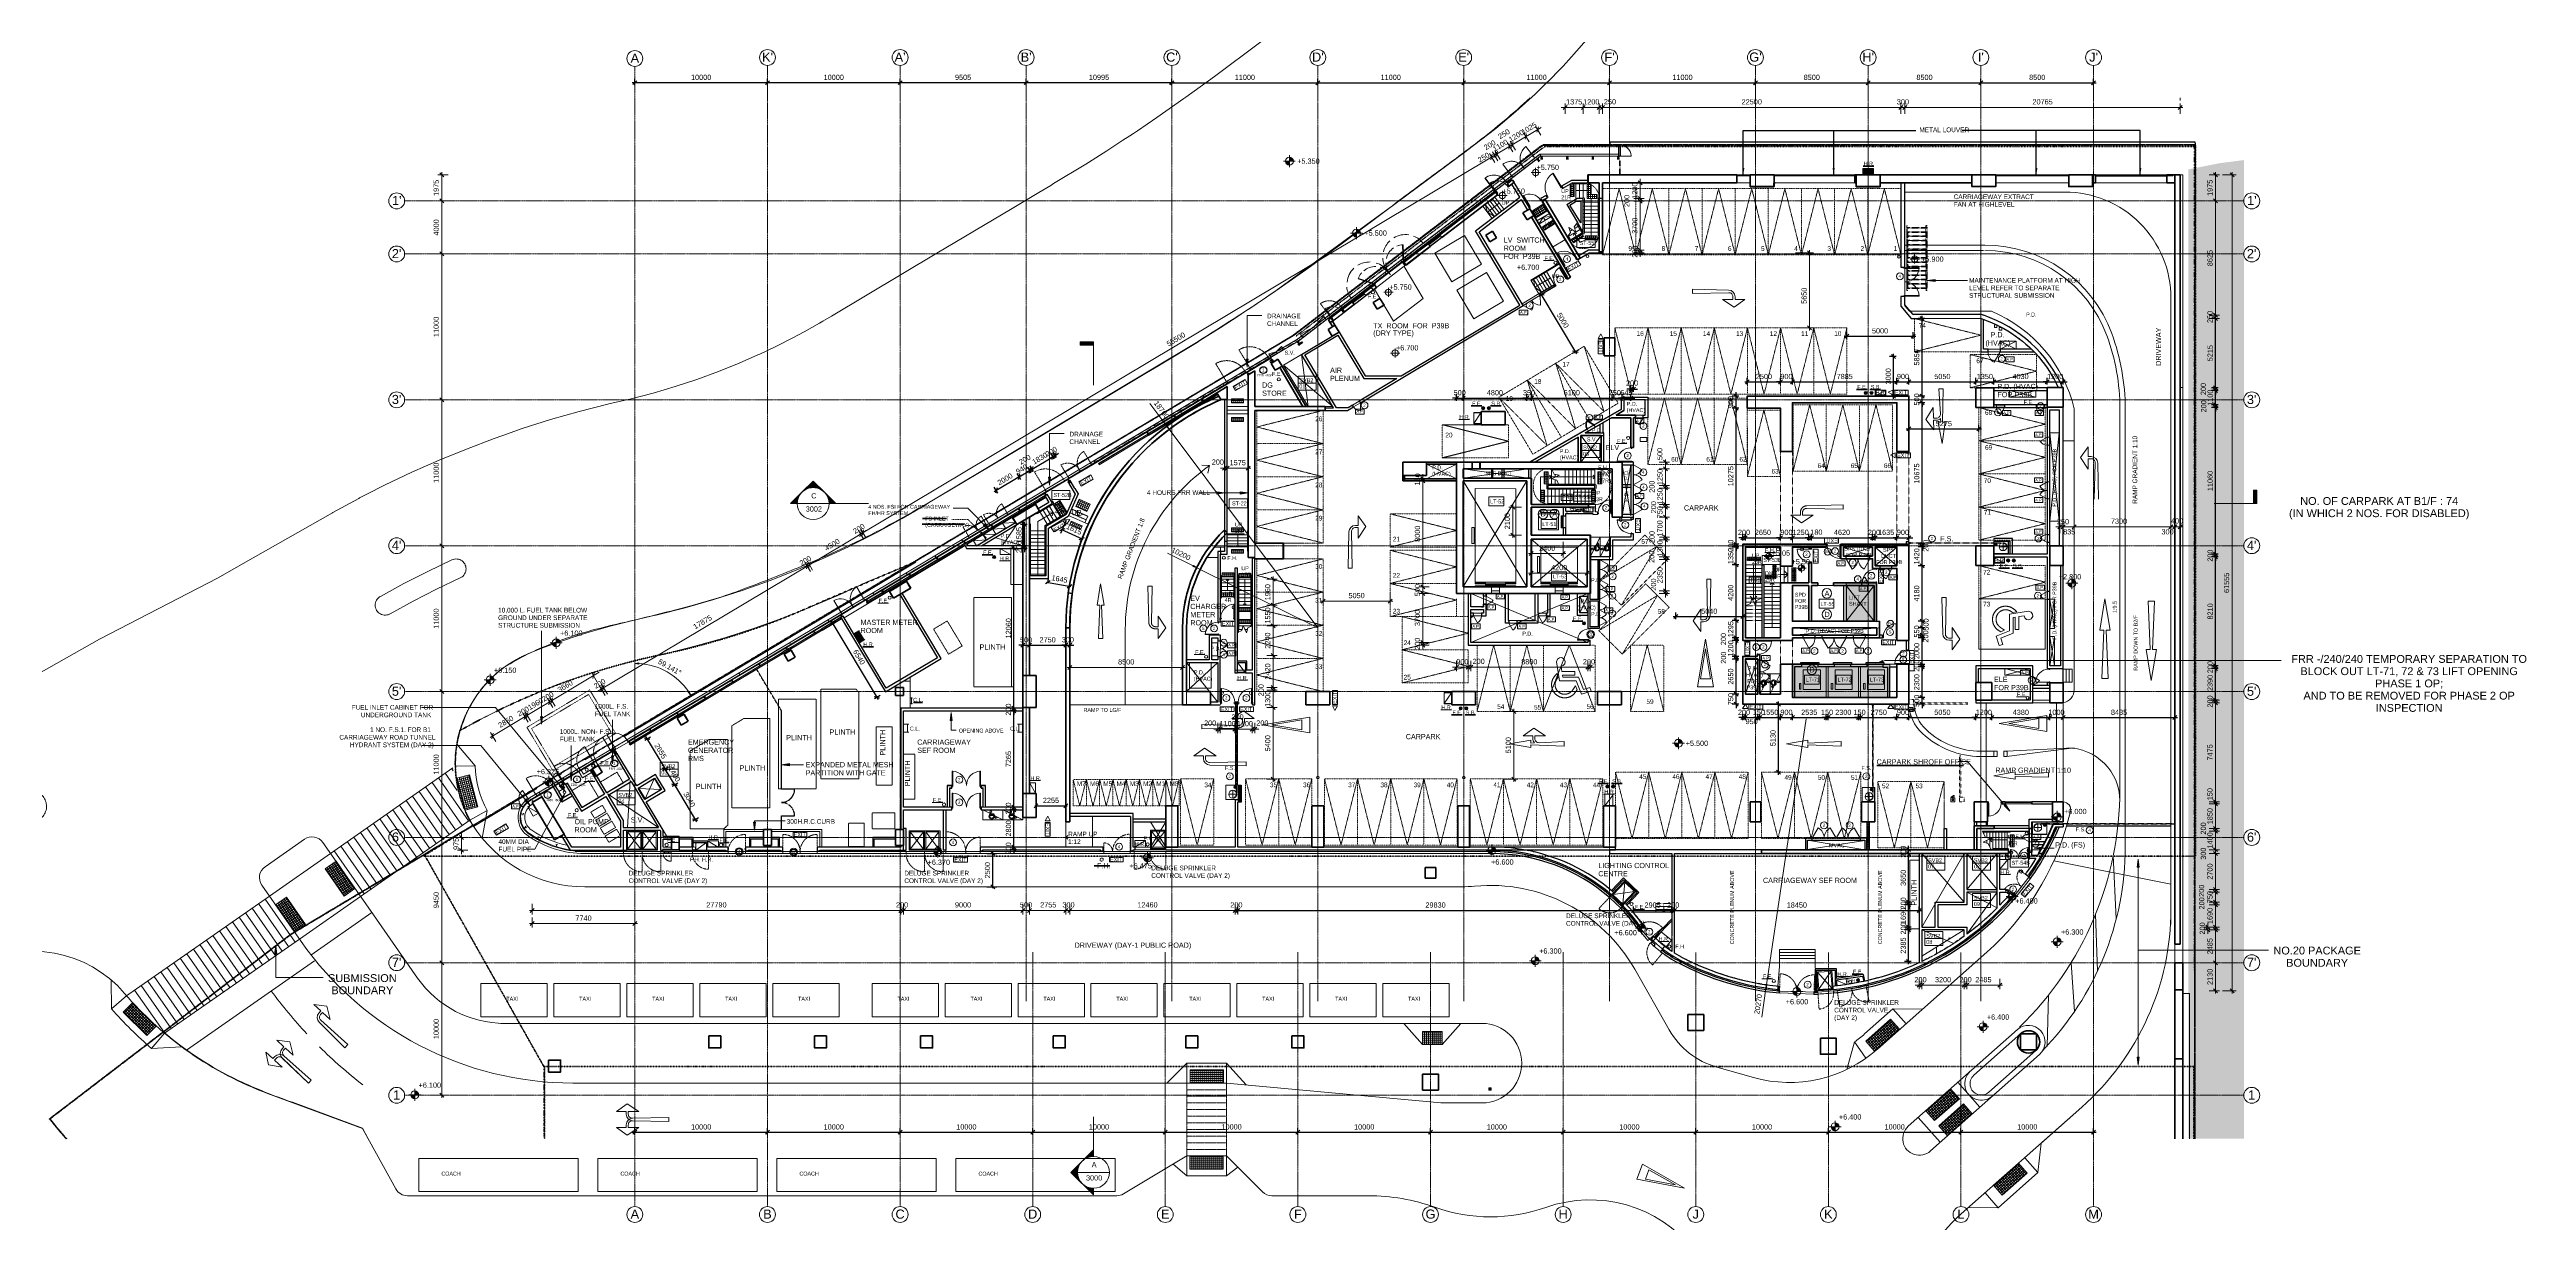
# Model space of a CAD drawing. Header units: millimetres. Extents: x -1578195 to 622687, y -255792 to 391308.
# Drawn here: x -37286 to 149494, y 123417 to 211873 of the extents above; entities that cross this region are included whole.
import ezdxf
from ezdxf.enums import TextEntityAlignment as Align

# ---------------------------------------------------------------- set-up
doc = ezdxf.new("R2010")
doc.units = ezdxf.units.MM
for name, pattern in [('AEC_Dash 0_53mm', [1.06, 0.53, -0.53]), ('Dash', [6, 3, -3]), ('Dash 1_16_', [3.175, 1.5875, -1.5875]), ('Dash dot', [14, 6, -4, 0, -4]), ('Dash_2_', [9.525, 6.35, -3.175]), ('DASHED', [0.75, 0.5, -0.25]), ('Double dash', [24.5, 10, -3, 2, -3, 2, -4.5]), ('Double dash_2_', [42.8625, 15.875, -4.7625, 6.35, -4.7625, 6.35, -4.7625]), ('Grid Line', [21, 12, -3, 3, -3]), ('Hidden', [2.25, 1, -1.25]), ('IMPORT-D15-3', [24, 15, -3, 0, -3, 0, -3]), ('IMPORT-Hidden_samll_', [3, 2, -1]), ('Long Dash', [13.5, 9, -4.5]), ('Overhead', [1.8, 1.2, -0.6]), ('SMALL DASH', [1.06, 0.53, -0.53])]:
    doc.linetypes.add(name, pattern=pattern)
for name, color, linetype, lineweight in [('0-1', 7, 'Continuous', 5), ('0-2', 7, 'Continuous', 18), ('0-3', 7, 'Double dash_2_', 50), ('3AXXX-TFP-ARC-DWG-1983-P04-LB02-WS4-05$0$A-770-ME_FFE_SA', 91, 'Continuous', 5), ('A-000-T_TEXT-1', 7, 'Continuous', 5), ('A-010-M_LINE', 90, 'Continuous', 5), ('A-200-M_WALL', 113, 'Continuous', 9), ('A-200-M_WALL_EXT', 113, 'Continuous', 9), ('A-200-M_WALL_INT', 2, 'Continuous', 9), ('A-215-M_CURT_PANEL', 51, 'Continuous', 5), ('A-230-M_FLOOR', 192, 'Continuous', 18), ('A-242-A_STAIR', 31, 'Continuous', 5), ('A-242-M_STAIR', 31, 'Continuous', 5), ('A-325-M_DOOR', 31, 'Continuous', 5), ('A-325-M_DOOR-1', 31, 'Continuous', 13), ('A-325-M_DOOR__FRAME', 31, 'Continuous', 18), ('A-325-M_DOOR_PANEL', 31, 'Continuous', 5), ('A-325-MH_DOOR', 31, 'Long Dash', 5), ('A-770-ME_FFE_SA', 91, 'Continuous', 5), ('A-ANNO-DIMS', 7, 'Continuous', 9), ('A-ANNO-DIMS-1', 7, 'Continuous', 5), ('A-ANNO-NOTE', 7, 'Continuous', 5), ('A-ANNO-NOTE-1', 7, 'Continuous', 20), ('A-DETL', 102, 'Continuous', 5), ('A-DETL-1', 102, 'Continuous', 18), ('A-DETL-3', 102, 'Dash dot', 70), ('A-DETL-4', 102, 'Hidden', 5), ('A-DETL-5', 102, 'Continuous', 25), ('A-DETL-6', 102, 'IMPORT-D15-3', 5), ('A-DETL-GENF', 7, 'Continuous', 5), ('A-DOOR', 7, 'Continuous', 5), ('A-DOOR-1', 7, 'Continuous', 9), ('A-DOOR-2', 7, 'Dash', 5), ('A-DOOR-FRAM', 7, 'Continuous', 5), ('A-DOOR-HDLN', 7, 'Long Dash', 5), ('A-DOOR-OPNG', 31, 'Continuous', 18), ('A-FLOR', 7, 'Continuous', 18), ('A-FLOR-2', 7, 'Continuous', 5), ('A-FLOR-HRAL', 7, 'Continuous', 5), ('A-GENM', 7, 'Continuous', 5), ('A-GENM-1', 7, 'Continuous', 18), ('A-GLAZ', 7, 'Continuous', 5), ('A-GLAZ-1', 7, 'Continuous', 18), ('A-GLAZ-2', 7, 'Continuous', 9), ('A-GLAZ-CURT', 7, 'Continuous', 5), ('A-GLAZ-CURT-2', 7, 'Continuous', 9), ('A-WALL', 7, 'Continuous', 9), ('A-WALL-3', 7, 'Continuous', 13), ('A-WALL-4', 7, 'Continuous', 35), ('A-WALL-7', 7, 'Continuous', 5), ('A-WALL-9', 7, 'Continuous', 30), ('AAJ044__', 7, 'Continuous', 13), ('AAJ711__', 7, 'Continuous', 0), ('C-PRKG-1', 7, 'Dash', 5), ('C-PROP-LINE', 7, 'Double dash', 70), ('C-PROP-LINE-1', 7, 'Double dash_2_', 50), ('Dims-M_ANCILLARYBUILDING1-F_dwg-1', 7, 'Continuous', 9), ('G-ANNO-DIMS', 111, 'Continuous', 5), ('G-ANNO-TEXT', 7, 'Continuous', 5), ('I-WALL', 7, 'Continuous', 9), ('I-WALL-3', 7, 'Continuous', 18), ('I-WALL-5', 7, 'Continuous', 30), ('I-WALL-6', 7, 'Continuous', 18), ('OAP280_C', 210, 'Continuous', 50), ('OAP280_W', 210, 'Continuous', 50), ('OAP832', 7, 'Continuous', 9), ('OAP832_1', 7, 'Continuous', 9), ('PHASE 2', 53, 'Dash 1_16_', 0), ('PHASE 2 UNDERLINE', 10, 'SMALL DASH', 35), ('Q-SPCQ', 7, 'Continuous', 5), ('Q-SPCQ-HDLN', 7, 'Overhead', 5), ('REMOVED', 5, 'Dash', 5), ('S-280-M_COLUMN', 52, 'Continuous', 9), ('S-BEAM-2', 7, 'Continuous', 9), ('S-COLS-3', 7, 'Continuous', 35), ('S-COLS-4', 7, 'Continuous', 13), ('S-COLS-8', 7, 'Continuous', 30), ('S-COLS-9', 7, 'Continuous', 5), ('S-GRID-1', 7, 'Grid Line', 5), ('S-GRID-IDEN', 7, 'Continuous', 5), ('S-STRS', 7, 'Continuous', 5), ('S-STRS-2', 7, 'Overhead', 5), ('S-STRS-ANNO', 31, 'Continuous', 5), ('S-STRS-MBND', 7, 'Continuous', 5), ('UNDERLINE', 10, 'Continuous', 35), ('Z-060-M_DETAIL', 92, 'Continuous', 5)]:
    doc.layers.add(name, color=color, linetype=linetype, lineweight=lineweight)
for name, color, linetype, lineweight, true_color in [('A-DETL-GENF-2', 7, 'Continuous', 9, 0x525252), ('A-WALL-5', 7, 'Dash_2_', 9, 0x00007f), ('A-WALL-6', 7, 'Dash_2_', 18, 0x00007f), ('A-WALL-PATT-1', 7, 'Continuous', 9, 0x009369), ('E-EQMT', 7, 'IMPORT-Hidden_samll_', 5, 0x656565), ('Q-SPCQ-1', 7, 'Continuous', 5, 0xdfbfff)]:
    doc.layers.add(name, color=color, linetype=linetype, lineweight=lineweight, true_color=true_color)
doc.layers.add('A-GBPc-118', color=7, linetype='Continuous', true_color=0x004c26)
for name, color, linetype in [('A-GBPc-201', 201, 'DASHED'), ('Generic Models', 7, 'Continuous'), ('P39B-2F_T$0$A-Symb-Door', 7, 'Continuous')]:
    doc.layers.add(name, color=color, linetype=linetype)
doc.styles.add('Arial', font='arial.ttf', dxfattribs={"height": 393.413174})
doc.styles.add('Arial Narrow', font='ARIALN.TTF', dxfattribs={"height": 353.981763})
doc.styles.add('Arial Narrow_1', font='ARIALN.TTF', dxfattribs={"height": 294.984802})
doc.styles.add('Arial_1', font='arial.ttf', dxfattribs={"height": 1.475299})
doc.styles.add('Arial_11', font='arial.ttf', dxfattribs={"width": 0.8, "height": 12.5})
doc.styles.add('Arial_2', font='arial.ttf', dxfattribs={"height": 1.967066})
doc.styles.add('Arial_3', font='arial.ttf', dxfattribs={"height": 590.11976})
doc.styles.add('Arial_4', font='arial.ttf', dxfattribs={"height": 688.473054})
doc.styles.add('Arial_5', font='arial.ttf', dxfattribs={"height": 1.081886})
doc.styles.add('Arial_6', font='arial.ttf', dxfattribs={"height": 295.05988})
doc.styles.add('Arial_7', font='arial.ttf', dxfattribs={"width": 0.9, "height": 393.413174})
doc.styles.add('Arial_8', font='arial.ttf', dxfattribs={"width": 0.8, "height": 1.967066})
doc.styles.add('Arial_9', font='arial.ttf', dxfattribs={"height": 1.18024})
doc.styles.add('P39B-2F_T$0$1.25mm -200', font='arial.ttf', dxfattribs={"width": 0.8, "height": 250})
doc.dimstyles.new('Diagonal_-_1_5mm_Arial', dxfattribs={"dimscale": 304.8, "dimtxt": 400, "dimasz": 0.984252, "dimexe": 0.984252, "dimexo": 0.0625, "dimgap": 0.656168, "dimtad": 1, "dimdec": 0, "dimrnd": 5, "dimzin": 0, "dimdsep": 46, "dimtxsty": 'Arial', "dimblk1": 'OBLIQUE', "dimblk2": 'OBLIQUE', "dimsah": 1, "dimcen": 0.09, "dimdle": 0.328084, "dimadec": 0, "dimazin": 0, "dimtfac": 1, "dimtdec": 4, "dimtix": 1, "dimtmove": 0, "dimatfit": 3, "dimfxl": 1.574803, "dimfxlon": 1, "dimtvp": 1, "dimtolj": 1, "dimtzin": 0, "dimarcsym": 2})
doc.dimstyles.new('Diagonal_-_2_0mm_Arial', dxfattribs={"dimscale": 304.8, "dimtxt": 500, "dimasz": 0.984252, "dimexe": 0.984252, "dimexo": 0.984252, "dimgap": 0.656168, "dimtad": 1, "dimdec": 0, "dimrnd": 5, "dimzin": 0, "dimdsep": 46, "dimtxsty": 'Arial_11', "dimblk1": 'OBLIQUE', "dimblk2": 'OBLIQUE', "dimsah": 1, "dimcen": 0.09, "dimdle": 0.656168, "dimadec": 0, "dimazin": 0, "dimtfac": 1, "dimtdec": 4, "dimtix": 1, "dimtmove": 0, "dimatfit": 3, "dimfxl": 1, "dimtvp": 1, "dimtolj": 1, "dimtzin": 0, "dimarcsym": 2})
doc.dimstyles.get("Standard").update_dxf_attribs({"dimtxt": 0.18, "dimasz": 0.18, "dimexe": 0.18, "dimexo": 0.0625, "dimgap": 0.09, "dimtad": 0, "dimtih": 1, "dimtoh": 1, "dimdec": 4, "dimzin": 0, "dimdsep": 46, "dimtxsty": 'Standard', "dimcen": 0.09, "dimadec": 0, "dimazin": 0, "dimtfac": 1, "dimtdec": 4, "dimtofl": 0, "dimtmove": 0, "dimatfit": 3, "dimfxl": 1, "dimtolj": 1, "dimtzin": 0, "dimarcsym": 0})

# ---------------------------------------------------------------- blocks, each defined once
blk = doc.blocks.new('Family - ___-1112717-B1_F PLAN _2 OF 2_')
at = {"layer": 'C-PROP-LINE'}
for p, q in [((75195, 204615), (56424, 190270)), ((81433, 204624), (75195, 204615)), ((124469, 204684), (81433, 204624)), ((124462, 151157), (124469, 204684)), ((56424, 190270), (27494, 172990)), ((-6685, 158260), (-6685, 158257)), ((-6451, 155996), (-6450, 155991)), ((-5367, 153361), (-9055, 151159)), ((-5654, 153865), (-5650, 153857)), ((-9055, 151159), (-19086, 145161)), ((124491, 129732), (124462, 151157)), ((-19086, 145161), (-37286, 131230))]:
    blk.add_line(p, q, dxfattribs=at)
for centre, radius, start, end in [((2263, 158040), 8950, 174.78649, 175.27002), ((2263, 158040), 8950, 171.00362, 171.60192), ((2263, 158040), 8950, 167.33065, 167.82104), ((2263, 158040), 8950, 181.95283, 182.44983), ((2263, 158040), 8950, 185.63054, 186.22867), ((2263, 158040), 8950, 189.41535, 189.89175), ((2263, 158040), 8950, 196.57523, 197.07858), ((2263, 158040), 8950, 200.25753, 200.85534), ((2263, 158040), 8950, 204.04425, 204.51324), ((2263, 158040), 8950, 211.19783, 211.51865), ((-2783, 158800), 44165, 218.62572, 221.16421)]:
    blk.add_arc(centre, radius, start, end, dxfattribs=at)
blk = doc.blocks.new('ARC_ANN_HR_HOSE-REEL - ARC_ANN_HR_HOSE-REEL-881492-B1_F PLAN _2 OF 2_')
at = {"layer": 'A-ANNO-NOTE-1'}
blk.add_line((-1.8, 0), (2.19, 0), dxfattribs=at)
at = {"layer": 'A-ANNO-NOTE', "insert": (0.41, 1.66), "char_height": 1.475, "width": 4.896, "attachment_point": 2, "line_spacing_factor": 0.938532, "style": 'Arial_1'}
blk.add_mtext('H.R.', dxfattribs=at)
blk = doc.blocks.new('ARC_ANN_EXIT - ARC_ANN_EXIT-878429-B1_F PLAN _2 OF 2_')
at = {"layer": 'A-ANNO-NOTE'}
for p, q in [((-2.12, 0), (-2.12, 1.86)), ((-2.12, 1.86), (3.13, 1.86)), ((3.13, 0), (-2.12, 0)), ((3.13, 1.86), (3.13, 0))]:
    blk.add_line(p, q, dxfattribs=at)
at = {"layer": 'A-ANNO-NOTE', "insert": (0.41, 1.66), "char_height": 1.475, "width": 5.454, "attachment_point": 2, "line_spacing_factor": 0.938532, "style": 'Arial_1'}
blk.add_mtext('EXIT', dxfattribs=at)
blk = doc.blocks.new('ARC_Fake spot Elevation - FFL-1183513-B1_F PLAN _2 OF 2_')
at = {"layer": 'A-ANNO-NOTE'}
h = blk.add_hatch(color=256, dxfattribs=at)
edge = h.paths.add_edge_path(flags=0)
edge.add_arc((0, 0), 1.5, 180, 270, ccw=False)
edge.add_line((-1.5, 0), (0, 0))
edge.add_line((0, 0), (0, -1.5))
h = blk.add_hatch(color=256, dxfattribs=at)
edge = h.paths.add_edge_path(flags=0)
edge.add_arc((0, 0), 1.5, 0, 90, ccw=False)
edge.add_line((1.5, 0), (0, 0))
edge.add_line((0, 0), (0, 1.5))
for p, q in [((-2.25, 0), (2.25, 0)), ((0, 0), (-1.5, 0)), ((0, -2.25), (0, 2.25)), ((0, 1.5), (0, 0)), ((0, -1.5), (0, 0)), ((0, 0), (1.5, 0))]:
    blk.add_line(p, q, dxfattribs=at)
blk.add_circle((0, 0), 1.5, dxfattribs=at)
for start, end in [(180, 270), (360, 90)]:
    blk.add_arc((0, 0), 1.5, start, end, dxfattribs=at)
at = {"layer": 'A-ANNO-NOTE', "insert": (2.95, 0.99), "char_height": 1.967, "width": 10.104, "attachment_point": 1, "line_spacing_factor": 0.938532, "style": 'Arial_2', "bg_fill": 3, "box_fill_scale": 1.25, "bg_fill_color": 7, "bg_fill_transparency": 0}
blk.add_mtext('+5.500', dxfattribs=at)
blk = doc.blocks.new('ARC_Fake spot Elevation - FFL-1183515-B1_F PLAN _2 OF 2_')
at = {"layer": 'A-ANNO-NOTE'}
h = blk.add_hatch(color=256, dxfattribs=at)
edge = h.paths.add_edge_path(flags=0)
edge.add_arc((0, 0), 1.5, 180, 270, ccw=False)
edge.add_line((-1.5, 0), (0, 0))
edge.add_line((0, 0), (0, -1.5))
h = blk.add_hatch(color=256, dxfattribs=at)
edge = h.paths.add_edge_path(flags=0)
edge.add_arc((0, 0), 1.5, 0, 90, ccw=False)
edge.add_line((1.5, 0), (0, 0))
edge.add_line((0, 0), (0, 1.5))
for p, q in [((-2.25, 0), (2.25, 0)), ((0, 0), (-1.5, 0)), ((0, -2.25), (0, 2.25)), ((0, 1.5), (0, 0)), ((0, -1.5), (0, 0)), ((0, 0), (1.5, 0))]:
    blk.add_line(p, q, dxfattribs=at)
blk.add_circle((0, 0), 1.5, dxfattribs=at)
for start, end in [(180, 270), (360, 90)]:
    blk.add_arc((0, 0), 1.5, start, end, dxfattribs=at)
at = {"layer": 'A-ANNO-NOTE', "insert": (2.95, 0.99), "char_height": 1.967, "width": 10.104, "attachment_point": 1, "line_spacing_factor": 0.938532, "style": 'Arial_2', "bg_fill": 3, "box_fill_scale": 1.25, "bg_fill_color": 7, "bg_fill_transparency": 0}
blk.add_mtext('+5.350', dxfattribs=at)
blk = doc.blocks.new('Grid - 3mm-2917264-B1_F PLAN _2 OF 2_')
at = {"layer": 'S-GRID-IDEN'}
blk.add_circle((0, 0), 3, dxfattribs=at)
blk = doc.blocks.new('ARC_ANN_ACCESS PANEL - AP-910189-B1_F PLAN _2 OF 2_')
at = {"layer": 'A-ANNO-NOTE'}
for p, q in [((-1.59, -0.92), (-1.59, 0.95)), ((-1.59, 0.95), (1.61, 0.95)), ((1.61, -0.92), (1.61, 0.95)), ((1.61, -0.92), (-1.59, -0.92))]:
    blk.add_line(p, q, dxfattribs=at)
at = {"layer": 'A-ANNO-NOTE', "insert": (0.12, 0.57), "char_height": 1.082, "width": 3.4055, "attachment_point": 2, "line_spacing_factor": 0.938532, "style": 'Arial_5'}
blk.add_mtext('A.P.', dxfattribs=at)
blk = doc.blocks.new('ARC_ANN_FS_SMOKE-VENT - SVB2-5413428-B1_F PLAN _2 OF 2_')
at = {"layer": 'A-ANNO-NOTE'}
for p, q in [((-3.51, -2.64), (-3.51, 2.64)), ((-3.51, 2.64), (3.27, 2.64)), ((-3.51, 0), (3.27, 0)), ((3.27, 2.64), (3.27, -2.64)), ((3.27, -2.64), (-3.51, -2.64))]:
    blk.add_line(p, q, dxfattribs=at)
blk = doc.blocks.new('ARC_ANN_SYMB_LIFT_FRS - FRS-LIFT-5376037-B1_F PLAN _2 OF 2_')
at = {"layer": 'A-ANNO-NOTE'}
blk.add_circle((0, 0), 1.8, dxfattribs=at)
at = {"layer": 'A-ANNO-NOTE', "insert": (0.07, 0.96), "char_height": 1.97, "width": 1.728, "attachment_point": 2, "line_spacing_factor": 0.938532, "style": 'Arial_8'}
blk.add_mtext('A', dxfattribs=at)
blk = doc.blocks.new('ARC_ANN_SYMB_LIFT_ACCESSIBLE - DISABILITY-LIFT-5376428-B1_F PLAN _2 OF 2_')
at = {"layer": 'A-ANNO-NOTE'}
blk.add_circle((0, 0), 1.8, dxfattribs=at)
at = {"layer": 'A-ANNO-NOTE', "insert": (0.07, 0.96), "char_height": 1.97, "width": 2.352, "attachment_point": 2, "line_spacing_factor": 0.938532, "style": 'Arial_2'}
blk.add_mtext('D', dxfattribs=at)
blk = doc.blocks.new('ARC_ANN_FIRE-RATING_four_ - none-909737-B1_F PLAN _2 OF 2_')
at = {"layer": 'A-ANNO-NOTE'}
blk.add_circle((0, 0), 1.3, dxfattribs=at)
at = {"layer": 'A-ANNO-NOTE', "insert": (-0.05, 0.62), "char_height": 1.18, "width": 1.0944, "attachment_point": 2, "line_spacing_factor": 0.938532, "style": 'Arial_9'}
blk.add_mtext('4', dxfattribs=at)
blk = doc.blocks.new('ARC_ANN_FIRE-RATING_two_ - none-909955-B1_F PLAN _2 OF 2_')
at = {"layer": 'A-ANNO-NOTE'}
blk.add_circle((0, 0), 1.3, dxfattribs=at)
at = {"layer": 'A-ANNO-NOTE', "insert": (-0.05, 0.62), "char_height": 1.18, "width": 1.0944, "attachment_point": 2, "line_spacing_factor": 0.938532, "style": 'Arial_9'}
blk.add_mtext('2', dxfattribs=at)
blk = doc.blocks.new('ARC_ANN_FIRE-RATING_two_ - top right-911182-B1_F PLAN _2 OF 2_')
at = {"layer": 'A-ANNO-NOTE'}
for centre, radius in [((0, 0), 1.3), ((1.72, 1.92), 0.6)]:
    blk.add_circle(centre, radius, dxfattribs=at)
at = {"layer": 'A-ANNO-NOTE', "insert": (-0.05, 0.62), "char_height": 1.18, "width": 1.0944, "attachment_point": 2, "line_spacing_factor": 0.938532, "style": 'Arial_9'}
blk.add_mtext('2', dxfattribs=at)
blk = doc.blocks.new('ARC_ANN_FIRE-RATING_two_ - top left-911400-B1_F PLAN _2 OF 2_')
at = {"layer": 'A-ANNO-NOTE'}
for centre, radius in [((-1.72, 1.92), 0.6), ((0, 0), 1.3)]:
    blk.add_circle(centre, radius, dxfattribs=at)
at = {"layer": 'A-ANNO-NOTE', "insert": (-0.05, 0.62), "char_height": 1.18, "width": 1.0944, "attachment_point": 2, "line_spacing_factor": 0.938532, "style": 'Arial_9'}
blk.add_mtext('2', dxfattribs=at)
blk = doc.blocks.new('ARC_ANN_FE_FIRE HYDRANT - 4-5415367-B1_F PLAN _2 OF 2_')
at = {"layer": 'A-ANNO-NOTE'}
blk.add_circle((2.69, -0.82), 0.6, dxfattribs=at)
at = {"layer": 'A-ANNO-NOTE-1'}
blk.add_line((-1.8, 0), (2.19, 0), dxfattribs=at)
at = {"layer": 'A-ANNO-NOTE', "insert": (0.41, 1.66), "char_height": 1.475, "width": 4.626, "attachment_point": 2, "line_spacing_factor": 0.938532, "style": 'Arial_1'}
blk.add_mtext('F.H.', dxfattribs=at)
blk = doc.blocks.new('ARC_ANN_FE_FIRE HYDRANT - 2-5415363-B1_F PLAN _2 OF 2_')
at = {"layer": 'A-ANNO-NOTE'}
blk.add_circle((2.69, 2.04), 0.6, dxfattribs=at)
at = {"layer": 'A-ANNO-NOTE-1'}
blk.add_line((-1.8, 0), (2.19, 0), dxfattribs=at)
at = {"layer": 'A-ANNO-NOTE', "insert": (0.41, 1.66), "char_height": 1.475, "width": 4.626, "attachment_point": 2, "line_spacing_factor": 0.938532, "style": 'Arial_1'}
blk.add_mtext('F.H.', dxfattribs=at)
blk = doc.blocks.new('ARC_ANN_FE_FIRE-EXTINGUISHER - 4-883778-B1_F PLAN _2 OF 2_')
at = {"layer": 'A-ANNO-NOTE'}
blk.add_circle((2.69, -0.82), 0.6, dxfattribs=at)
at = {"layer": 'A-ANNO-NOTE-1'}
blk.add_line((-1.8, 0), (2.19, 0), dxfattribs=at)
at = {"layer": 'A-ANNO-NOTE', "insert": (0.41, 1.66), "char_height": 1.475, "width": 4.5, "attachment_point": 2, "line_spacing_factor": 0.938532, "style": 'Arial_1'}
blk.add_mtext('F.E.', dxfattribs=at)
blk = doc.blocks.new('ARC_ANN_FE_FIRE-EXTINGUISHER - 2-883774-B1_F PLAN _2 OF 2_')
at = {"layer": 'A-ANNO-NOTE'}
blk.add_circle((2.69, 2.04), 0.6, dxfattribs=at)
at = {"layer": 'A-ANNO-NOTE-1'}
blk.add_line((-1.8, 0), (2.19, 0), dxfattribs=at)
at = {"layer": 'A-ANNO-NOTE', "insert": (0.41, 1.66), "char_height": 1.475, "width": 4.5, "attachment_point": 2, "line_spacing_factor": 0.938532, "style": 'Arial_1'}
blk.add_mtext('F.E.', dxfattribs=at)
blk = doc.blocks.new('ARC_ANN_FIRE SHUTTER - 1-5166234-B1_F PLAN _2 OF 2_')
at = {"layer": 'A-ANNO-NOTE', "insert": (0.41, 1.66), "char_height": 1.475, "width": 4.5, "attachment_point": 2, "line_spacing_factor": 0.938532, "style": 'Arial_1'}
blk.add_mtext('F.S.', dxfattribs=at)
blk = doc.blocks.new('ARC_ANN_DISABLED LIFT - DISABLED LIFT-950566-B1_F PLAN _2 OF 2_')
at = {"layer": 'A-ANNO-NOTE'}
blk.add_circle((0, 0), 1.83, dxfattribs=at)
at = {"layer": 'A-ANNO-NOTE', "insert": (0.03, 1.05), "char_height": 1.97, "width": 2.352, "attachment_point": 2, "line_spacing_factor": 0.938532, "style": 'Arial_2'}
blk.add_mtext('D', dxfattribs=at)
blk = doc.blocks.new('ARC_ANN_FE_FIRE-EXTINGUISHER - 1-883772-B1_F PLAN _2 OF 2_')
at = {"layer": 'A-ANNO-NOTE'}
blk.add_circle((-2.69, 2.04), 0.6, dxfattribs=at)
at = {"layer": 'A-ANNO-NOTE-1'}
blk.add_line((-1.8, 0), (2.19, 0), dxfattribs=at)
at = {"layer": 'A-ANNO-NOTE', "insert": (0.41, 1.66), "char_height": 1.475, "width": 4.5, "attachment_point": 2, "line_spacing_factor": 0.938532, "style": 'Arial_1'}
blk.add_mtext('F.E.', dxfattribs=at)
blk = doc.blocks.new('_Oblique')
at = {"color": 0, "linetype": 'ByBlock', "lineweight": -2}
blk.add_line((-0.5, -0.5), (0.5, 0.5), dxfattribs=at)
blk = doc.blocks.new('DIMBLOCK1-B1_F PLAN _2 OF 2_')
at = {"layer": 'A-ANNO-DIMS-1', "color": 0, "lineweight": -2, "transparency": 16777216}
for p, q in [((33847, 148631), (33847, 151331)), ((33386, 151231), (34147, 151231)), ((33386, 148731), (34147, 148731))]:
    blk.add_line(p, q, dxfattribs=at)
at = {"layer": 'Defpoints', "color": 0, "transparency": 16777216}
for p in [(33367, 151231), (33847, 151231), (33367, 148731)]:
    blk.add_point(p, dxfattribs=at)
at = {"layer": 'A-ANNO-DIMS-1', "color": 0, "lineweight": -2, "transparency": 16777216, "xscale": 299.9999999999999, "yscale": 299.9999999999999, "zscale": 299.9999999999999}
for p, rotation in [((33847, 151231), 90), ((33847, 148731), 270)]:
    blk.add_blockref('_Oblique', p, dxfattribs=dict(at, rotation=rotation))
at = {"layer": 'A-ANNO-DIMS-1', "color": 0, "transparency": 16777216, "insert": (33446, 149981), "char_height": 393.4, "attachment_point": 5, "rotation": 90, "style": 'Arial'}
blk.add_mtext('\\A1;2500', dxfattribs=at)
blk = doc.blocks.new('ARC_ANN_SMOKE SEAL_HOLD OPEN DOOR_ - none-5827350-B1_F PLAN _2 OF 2_')
at = {"layer": 'A-ANNO-NOTE'}
blk.add_circle((0, 0), 1.3, dxfattribs=at)
at = {"layer": 'A-ANNO-NOTE', "insert": (-0.05, 0.62), "char_height": 1.18, "width": 1.3104, "attachment_point": 2, "line_spacing_factor": 0.938532, "style": 'Arial_9'}
blk.add_mtext('S', dxfattribs=at)
blk = doc.blocks.new('ARC_ANN_FIRE-RATING_two_ - vision panel only-925927-B1_F PLAN _2 OF 2_')
at = {"layer": 'A-ANNO-NOTE'}
blk.add_circle((1.72, 1.92), 0.6, dxfattribs=at)
blk = doc.blocks.new('ARC_PAR_Car - Car_2500x5000mm-17017458-B1_F PLAN _2 OF 2_')
at = {"layer": 'C-PRKG-1'}
for p, q in [((0, 0), (0, -5000)), ((0, -5000), (1250, 0)), ((2500, -5000), (1250, 0)), ((2500, 0), (2500, -5000)), ((0, -5000), (2500, -5000))]:
    blk.add_line(p, q, dxfattribs=at)
blk = doc.blocks.new('ARC_PAR_Car - Car_2500x5000mm-V5-B1_F PLAN _2 OF 2_')
at = {"layer": 'C-PRKG-1'}
for p, q in [((0, 0), (0, -5000)), ((0, -5000), (1250, 0)), ((2500, 0), (5, 0)), ((2500, -5000), (1250, 0)), ((2500, 0), (2500, -5000)), ((0, -5000), (2500, -5000))]:
    blk.add_line(p, q, dxfattribs=at)
blk = doc.blocks.new('ARC_DOOR_M40_SINGLE_METAL - 900x2100mm-33263899-B1_F PLAN _2 OF 2_')
at = {"layer": 'A-DOOR'}
for p, q in [((473, -100), (517, -100)), ((473, -100), (473, -1134)), ((473, -1134), (517, -1134)), ((517, -100), (517, -1134))]:
    blk.add_line(p, q, dxfattribs=at)
at = {"layer": 'A-DOOR-FRAM'}
for p, q in [((-543, 52), (-520, 52)), ((-527, 52), (-527, -100)), ((-520, 52), (-520, -33)), ((520, 52), (557, 52)), ((520, -33), (520, 52)), ((527, 52), (527, -100)), ((-520, -100), (-543, -100)), ((-520, -33), (-450, -33)), ((-520, -40), (-520, -100)), ((-450, -40), (-520, -40)), ((-450, -33), (-450, -40)), ((450, -33), (520, -33)), ((450, -40), (450, -33)), ((520, -40), (450, -40)), ((520, -100), (520, -40)), ((557, -100), (520, -100))]:
    blk.add_line(p, q, dxfattribs=at)
blk.add_arc((517, -100), 1034, 180, 270, dxfattribs=at)
blk = doc.blocks.new('ARC_PAR_Car - Car_2500x5000mm-30697949-B1_F PLAN _2 OF 2_')
at = {"layer": 'C-PRKG-1'}
for p, q in [((0, 0), (0, 5000)), ((0, 5000), (1250, 0)), ((0, 5000), (2500, 5000)), ((2500, 5000), (1250, 0)), ((2500, 0), (2500, 5000))]:
    blk.add_line(p, q, dxfattribs=at)
blk = doc.blocks.new('ARC_PAR_Car - Disable_3900x5000mm-17015754-B1_F PLAN _2 OF 2_')
at = {"layer": 'C-PRKG-1'}
for p, q in [((0, 0), (0, -5000)), ((0, -5000), (1950, 0)), ((3900, -5000), (1950, 0)), ((3900, 0), (3537.5, 0)), ((3900, 0), (3900, -5000)), ((0, -5000), (3900, -5000))]:
    blk.add_line(p, q, dxfattribs=at)
blk = doc.blocks.new('ARC_DOOR_M50_DOUBLE_METAL - 2000x2100mm-33554699-B1_F PLAN _2 OF 2_')
at = {"layer": 'A-DOOR'}
for p, q in [((-1067, -100), (-1023, -100)), ((-1067, -100), (-1067, -1165.5)), ((-1067, -1165.5), (-1023, -1165.5)), ((-1023, -100), (-1023, -1165.5)), ((1067, -100), (1023, -100)), ((1023, -100), (1023, -1165.5)), ((1067, -1165.5), (1023, -1165.5)), ((1067, -100), (1067, -1165.5))]:
    blk.add_line(p, q, dxfattribs=at)
for centre, start, end in [((-1067, -100), 270, 0), ((1067, -100), 180, 270)]:
    blk.add_arc(centre, 1065.5, start, end, dxfattribs=at)
at = {"layer": 'A-DOOR-FRAM'}
for p, q in [((-1107, 52), (-1070, 52)), ((-1077, -100), (-1077, 52)), ((-1070, 52), (-1070, -46)), ((1070, 52), (1107, 52)), ((1070, -46), (1070, 52)), ((1077, 52), (1077, -100)), ((-1070, -100), (-1107, -100)), ((-1070, -46), (-1000, -46)), ((-1070, -53), (-1070, -100)), ((-1000, -53), (-1070, -53)), ((-1000, -46), (-1000, -53)), ((1000, -46), (1070, -46)), ((1000, -53), (1000, -46)), ((1070, -53), (1000, -53)), ((1070, -100), (1070, -53)), ((1107, -100), (1070, -100))]:
    blk.add_line(p, q, dxfattribs=at)
blk = doc.blocks.new('ARC_DOOR_M40_SINGLE_METAL - 900x2100mm-V10-B1_F PLAN _2 OF 2_')
at = {"layer": 'A-DOOR'}
for p, q in [((473, -100), (517, -100)), ((473, -100), (473, -1134)), ((473, -1134), (517, -1134)), ((517, -100), (517, -1134))]:
    blk.add_line(p, q, dxfattribs=at)
at = {"layer": 'A-DOOR-FRAM'}
for p, q in [((-557, 52), (-520, 52)), ((-527, 52), (-527, -100)), ((-520, 52), (-520, -33)), ((520, 52), (557, 52)), ((520, -33), (520, 52)), ((527, 52), (527, -100)), ((-520, -100), (-557, -100)), ((-520, -33), (-450, -33)), ((-520, -40), (-520, -100)), ((-450, -40), (-520, -40)), ((-450, -33), (-450, -40)), ((450, -33), (520, -33)), ((450, -40), (450, -33)), ((520, -40), (450, -40)), ((520, -100), (520, -40)), ((557, -100), (520, -100))]:
    blk.add_line(p, q, dxfattribs=at)
blk.add_arc((517, -100), 1034, 180, 270, dxfattribs=at)
blk = doc.blocks.new('ARC_DOOR_M50_DOUBLE_METAL - 2000x2100mm-33554720-B1_F PLAN _2 OF 2_')
at = {"layer": 'A-DOOR'}
for p, q in [((-1067, -100), (-1023, -100)), ((-1067, -100), (-1067, -1165.5)), ((-1067, -1165.5), (-1023, -1165.5)), ((-1023, -100), (-1023, -1165.5)), ((1067, -100), (1023, -100)), ((1023, -100), (1023, -1165.5)), ((1067, -1165.5), (1023, -1165.5)), ((1067, -100), (1067, -1165.5))]:
    blk.add_line(p, q, dxfattribs=at)
for centre, start, end in [((-1067, -100), 270, 0), ((1067, -100), 180, 270)]:
    blk.add_arc(centre, 1065.5, start, end, dxfattribs=at)
at = {"layer": 'A-DOOR-FRAM'}
for p, q in [((-1107, 52), (-1070, 52)), ((-1077, -100), (-1077, 52)), ((-1070, 52), (-1070, -46)), ((1070, 52), (1107, 52)), ((1070, -46), (1070, 52)), ((1077, 52), (1077, -100)), ((-1070, -100), (-1107, -100)), ((-1070, -46), (-1000, -46)), ((-1070, -53), (-1070, -100)), ((-1000, -53), (-1070, -53)), ((-1000, -46), (-1000, -53)), ((1000, -46), (1070, -46)), ((1000, -53), (1000, -46)), ((1070, -53), (1000, -53)), ((1070, -100), (1070, -53)), ((1107, -100), (1070, -100))]:
    blk.add_line(p, q, dxfattribs=at)
blk = doc.blocks.new('ARC_PAR_Car - Car_2500x5000mm-V8-B1_F PLAN _2 OF 2_')
at = {"layer": 'C-PRKG-1'}
for p, q in [((0, 0), (0, -5000)), ((0, -5000), (1250, 0)), ((2500, 0), (0, 0)), ((2500, -5000), (1250, 0)), ((2500, 0), (2500, -5000)), ((0, -5000), (2500, -5000))]:
    blk.add_line(p, q, dxfattribs=at)
blk = doc.blocks.new('ARC_PAR_Car - Car_2500x5000mm-V21-B1_F PLAN _2 OF 2_')
at = {"layer": 'C-PRKG-1'}
for p, q in [((0, 0), (0, 5000)), ((0, 5000), (1250, 0)), ((0, 5000), (2500, 5000)), ((2500, 5000), (1250, 0)), ((2500, 3575), (2500, 5000)), ((2500, 0), (0, 0))]:
    blk.add_line(p, q, dxfattribs=at)
blk = doc.blocks.new('ARC_PAR_Car - Car_2500x5000mm-V12-B1_F PLAN _2 OF 2_')
at = {"layer": 'C-PRKG-1'}
for p, q in [((0, 0), (0, 5000)), ((0, 5000), (1250, 0)), ((0, 5000), (2500, 5000)), ((2500, 5000), (1250, 0)), ((2500, 0), (2500, 5000)), ((2500, 0), (0, 0))]:
    blk.add_line(p, q, dxfattribs=at)
blk = doc.blocks.new('ARC_PAR_Car - Car_2500x5000mm-V23-B1_F PLAN _2 OF 2_')
at = {"layer": 'C-PRKG-1'}
for p, q in [((0, -5000), (1250, 0)), ((2500, 0), (0, 0)), ((2500, -5000), (1250, 0)), ((2500, 0), (2500, -5000)), ((0, -3025), (0, -5000)), ((0, -5000), (2500, -5000))]:
    blk.add_line(p, q, dxfattribs=at)
blk = doc.blocks.new('ARC_PAR_Car - Car_2500x5000mm-V27-B1_F PLAN _2 OF 2_')
at = {"layer": 'C-PRKG-1'}
for p, q in [((0, 0), (0, -5000)), ((0, -5000), (1250, 0)), ((2500, 0), (0, 0)), ((2500, -5000), (1250, 0)), ((2500, -3575), (2500, -5000)), ((0, -5000), (2500, -5000))]:
    blk.add_line(p, q, dxfattribs=at)
blk = doc.blocks.new('ARC_PAR_Car - Car_2500x5000mm-V28-B1_F PLAN _2 OF 2_')
at = {"layer": 'C-PRKG-1'}
for p, q in [((0, 0), (0, -3700)), ((0, -5000), (1250, 0)), ((2500, 0), (0, 0)), ((2500, -5000), (1250, 0)), ((2500, 0), (2500, -5000)), ((0, -5000), (2500, -5000))]:
    blk.add_line(p, q, dxfattribs=at)
blk = doc.blocks.new('ARC_TFP_FS_HR Cabinet_Side open - FS_HR_SIDE-38104511-B1_F PLAN _2 OF 2_')
at = {"layer": 'Q-SPCQ'}
blk.add_line((-300, -800), (300, 0), dxfattribs=at)
blk = doc.blocks.new('ARC_PAR_Car - Car_2500x5000mm-V29-B1_F PLAN _2 OF 2_')
at = {"layer": 'C-PRKG-1'}
for p, q in [((0, 0), (0, 5000)), ((0, 5000), (1250, 0)), ((0, 5000), (2500, 5000)), ((2500, 5000), (1250, 0)), ((2500, 3450), (2500, 5000)), ((2500, 0), (0, 0))]:
    blk.add_line(p, q, dxfattribs=at)
blk = doc.blocks.new('ARC_DOOR_M40_SINGLE_METAL - 900x2100mm-33263898-B1_F PLAN _2 OF 2_')
at = {"layer": 'A-DOOR'}
for p, q in [((473, 1134), (517, 1134)), ((473, 100), (473, 1134)), ((473, 100), (517, 100)), ((517, 100), (517, 1134))]:
    blk.add_line(p, q, dxfattribs=at)
at = {"layer": 'A-DOOR-FRAM'}
for p, q in [((-520, 100), (-557, 100)), ((-527, -52), (-527, 100)), ((-520, 40), (-520, 100)), ((-450, 40), (-520, 40)), ((-520, -52), (-520, 33)), ((-520, 33), (-450, 33)), ((-450, 33), (-450, 40)), ((520, 40), (450, 40)), ((450, 40), (450, 33)), ((450, 33), (520, 33)), ((534, 100), (520, 100)), ((520, 100), (520, 40)), ((520, 33), (520, -52)), ((527, -52), (527, 100)), ((-557, -52), (-520, -52)), ((520, -52), (557, -52))]:
    blk.add_line(p, q, dxfattribs=at)
blk.add_arc((517, 100), 1034, 90, 180, dxfattribs=at)
blk = doc.blocks.new('ARC_TFP_FS_HR Cabinet_Side open - FS_HR_SIDE-7615963-B1_F PLAN _2 OF 2_')
at = {"layer": 'Q-SPCQ'}
blk.add_line((-300, 800), (300, 0), dxfattribs=at)
blk = doc.blocks.new('ARC_WIN_SPECIAL EQUIPMENT - 600w X 900h-28601952-B1_F PLAN _2 OF 2_')
at = {"layer": 'A-GLAZ'}
blk.add_line((260, 30), (-260, 30), dxfattribs=at)
at = {"layer": 'A-GLAZ-1'}
for p, q in [((-260, 65), (-300, 65)), ((-300, 30), (-260, 30)), ((295, 100), (-295, 100)), ((-295, 100), (-295, 65)), ((-295, 65), (295, 65)), ((-260, 30), (-260, 65)), ((300, 65), (260, 65)), ((260, 65), (260, 30)), ((260, 30), (300, 30)), ((295, 65), (295, 100))]:
    blk.add_line(p, q, dxfattribs=at)
blk = doc.blocks.new('ARC_DOOR_M41_SINGLE_METAL_WITH_VP - 900x2100mm-V33-B1_F PLAN _2 OF 2_')
at = {"layer": 'A-DOOR-1'}
for p, q in [((-520, 100), (-543, 100)), ((-520, 53), (-520, 100)), ((-450, 53), (-520, 53)), ((-520, -52), (-520, 46)), ((-520, 46), (-450, 46)), ((-450, 46), (-450, 53)), ((520, 53), (450, 53)), ((450, 53), (450, 46)), ((450, 46), (520, 46)), ((495, 947), (473, 947)), ((495, 867), (473, 867)), ((476, 857), (476, 957)), ((514, 957), (476, 957)), ((514, 857), (476, 857)), ((495, 857), (495, 957)), ((504, 857), (504, 957)), ((517, 947), (504, 947)), ((517, 867), (504, 867)), ((514, 857), (514, 957)), ((557, 100), (520, 100)), ((520, 100), (520, 53)), ((520, 46), (520, -52)), ((-557, -52), (-520, -52)), ((520, -52), (557, -52))]:
    blk.add_line(p, q, dxfattribs=at)
at = {"layer": 'A-DOOR-FRAM'}
for p, q in [((-527, 100), (-527, -52)), ((473, 100), (473, 1134)), ((517, 1134), (473, 1134)), ((473, 100), (517, 100)), ((517, 100), (517, 1134)), ((527, -52), (527, 100))]:
    blk.add_line(p, q, dxfattribs=at)
blk.add_arc((517, 100), 1034, 90, 180, dxfattribs=at)
blk = doc.blocks.new('ARC_ACCESS_PANEL_SINGLE_TIMBER_TYPE11 - 600w x 2000h-35829374-B1_F PLAN _2 OF 2_')
at = {"layer": 'A-DOOR'}
blk.add_line((425, -75), (125, -595), dxfattribs=at)
blk.add_arc((425, -75), 600, 180, 240, dxfattribs=at)
at = {"layer": 'A-DOOR-2'}
blk.add_line((417, -75), (373, -75), dxfattribs=at)
blk = doc.blocks.new('ARC_ACCESS_PANEL_SINGLE_TIMBER_TYPE11 - 600w x 2000h-35829375-B1_F PLAN _2 OF 2_')
at = {"layer": 'A-DOOR'}
blk.add_line((425, 75), (125, 595), dxfattribs=at)
blk.add_arc((425, 75), 600, 120, 180, dxfattribs=at)
at = {"layer": 'A-DOOR-2'}
blk.add_line((417, 75), (373, 75), dxfattribs=at)
blk = doc.blocks.new('ARC_DOOR_M40_SINGLE_METAL - 800x2100mm-33263917-B1_F PLAN _2 OF 2_')
at = {"layer": 'A-DOOR'}
for p, q in [((423, -100), (467, -100)), ((423, -100), (423, -1034)), ((423, -1034), (467, -1034)), ((467, -100), (467, -1034))]:
    blk.add_line(p, q, dxfattribs=at)
at = {"layer": 'A-DOOR-FRAM'}
for p, q in [((-507, 52), (-470, 52)), ((-477, 52), (-477, -100)), ((-470, 52), (-470, -46)), ((470, 52), (507, 52)), ((470, -46), (470, 52)), ((477, 52), (477, -100)), ((-470, -100), (-507, -100)), ((-470, -46), (-400, -46)), ((-470, -53), (-470, -100)), ((-400, -53), (-470, -53)), ((-400, -46), (-400, -53)), ((400, -46), (470, -46)), ((400, -53), (400, -46)), ((470, -53), (400, -53)), ((470, -100), (470, -53)), ((507, -100), (470, -100))]:
    blk.add_line(p, q, dxfattribs=at)
blk.add_arc((467, -100), 934, 180, 270, dxfattribs=at)
blk = doc.blocks.new('ARC_WIN - 2000w x 1250h-37210626-B1_F PLAN _2 OF 2_')
at = {"layer": 'A-GLAZ-2'}
for p, q in [((-1000, 62), (-968, 62)), ((-968, -44), (-968, 62)), ((968, -44), (968, 62)), ((1000, 62), (968, 62)), ((-1000, -88), (-981, -88)), ((-981, -88), (-981, -44)), ((-981, -44), (-937, -44)), ((-981, -88), (-937, -88)), ((-937, -44), (937, -44)), ((-937, -88), (-937, -44)), ((-937, -88), (937, -88)), ((937, -44), (981, -44)), ((937, -88), (937, -44)), ((981, -88), (937, -88)), ((981, -88), (981, -44)), ((999, -88), (981, -88))]:
    blk.add_line(p, q, dxfattribs=at)
blk = doc.blocks.new('ARC_PAR_Bike - Motorbike_1000x2000mm-V34-B1_F PLAN _2 OF 2_')
at = {"layer": 'C-PRKG-1'}
for p, q in [((0, 0), (0, -2000)), ((0, -2000), (500, 0)), ((1000, 0), (0, 0)), ((1000, -2000), (500, 0)), ((0, -2000), (1000, -2000))]:
    blk.add_line(p, q, dxfattribs=at)
blk = doc.blocks.new('ARC_DOOR_T10_SINGLE_BASIC - 900x2100mm-37162325-B1_F PLAN _2 OF 2_')
at = {"layer": 'A-DOOR'}
for p, q in [((431, 987), (431, 25)), ((481, 987), (431, 987)), ((431, 25), (481, 25)), ((481, 25), (481, 987))]:
    blk.add_line(p, q, dxfattribs=at)
blk.add_arc((481, 25), 962, 90, 180, dxfattribs=at)
at = {"layer": 'A-DOOR-1'}
for p, q in [((-544, 25), (-484, 25)), ((-484, 25), (-484, -28)), ((484, 25), (544, 25)), ((484, -28), (484, 25)), ((-469, -75), (-544, -75)), ((-484, -28), (-469, -28)), ((-469, -28), (-469, -75)), ((469, -75), (469, -28)), ((469, -28), (484, -28)), ((544, -75), (469, -75))]:
    blk.add_line(p, q, dxfattribs=at)
at = {"layer": 'A-DOOR-FRAM'}
for p, q in [((-534, 25), (-534, -75)), ((534, 25), (534, -75))]:
    blk.add_line(p, q, dxfattribs=at)
blk = doc.blocks.new('ARC_FLOOR_PD-BOX_PRECAST-CONC-PLANK - 175 L x 175 W x 154 D-35537820-B1_F PLAN _2 OF 2_')
at = {"layer": 'A-GENM'}
for p, q in [((87, 87), (-88, 87)), ((-88, 87), (-88, -88)), ((-6, 37), (-59, 37)), ((-59, 37), (-59, -42)), ((-49, 4), (-49, 27)), ((-49, 27), (-6, 27)), ((-12, 4), (-49, 4)), ((-12, -6), (-12, 4)), ((-6, 27), (-6, 37)), ((37, 37), (7, 37)), ((7, 37), (7, -42)), ((17, 5), (17, 27)), ((17, 27), (34, 27)), ((35, 5), (17, 5)), ((34, 27), (46, 26)), ((46, 6), (35, 5)), ((52, 35), (37, 37)), ((46, 26), (52, 22)), ((52, 9), (46, 6)), ((61, 28), (52, 35)), ((52, 22), (54, 16)), ((54, 16), (52, 9)), ((53, 1), (61, 8)), ((63, -6), (53, 1)), ((64, 17), (61, 28)), ((61, 8), (64, 17)), ((87, -88), (87, 87)), ((-88, -88), (87, -88)), ((-59, -42), (-49, -42)), ((-49, -42), (-49, -6)), ((-49, -6), (-12, -6)), ((7, -42), (37, -42)), ((17, -32), (17, -5)), ((17, -5), (36, -5)), ((37, -32), (17, -32)), ((36, -5), (48, -6)), ((45, -32), (37, -32)), ((37, -42), (50, -40)), ((51, -29), (45, -32)), ((48, -6), (55, -11)), ((50, -40), (58, -36)), ((55, -25), (51, -29)), ((55, -11), (56, -18)), ((56, -18), (55, -25)), ((58, -36), (64, -29)), ((66, -18), (63, -6)), ((64, -29), (66, -18))]:
    blk.add_line(p, q, dxfattribs=at)
blk = doc.blocks.new('ARC_DOOR_M40_SINGLE_METAL - 900x2100mm-V36-B1_F PLAN _2 OF 2_')
at = {"layer": 'A-DOOR'}
for p, q in [((473, -100), (517, -100)), ((473, -100), (473, -1134)), ((473, -1134), (517, -1134)), ((517, -100), (517, -1134))]:
    blk.add_line(p, q, dxfattribs=at)
at = {"layer": 'A-DOOR-FRAM'}
for p, q in [((-557, 52), (-520, 52)), ((-527, 52), (-527, -100)), ((-520, 52), (-520, -33)), ((520, 52), (557, 52)), ((520, -33), (520, 52)), ((527, 52), (527, -100)), ((557, 52), (557, -100)), ((-520, -100), (-557, -100)), ((-520, -33), (-450, -33)), ((-520, -40), (-520, -100)), ((-450, -40), (-520, -40)), ((-450, -33), (-450, -40)), ((450, -33), (520, -33)), ((450, -40), (450, -33)), ((520, -40), (450, -40)), ((520, -100), (520, -40)), ((557, -100), (520, -100))]:
    blk.add_line(p, q, dxfattribs=at)
blk.add_arc((517, -100), 1034, 180, 270, dxfattribs=at)
blk = doc.blocks.new('ARC_SYMB_REFUSE - ARC_SYMB_REFUSE A-25762388-B1_F PLAN _2 OF 2_')
at = {"layer": 'A-DETL-GENF'}
for p, q in [((-1500, 375), (0, -375)), ((-1500, -375), (-1500, 375)), ((-995, 20), (-960, 58)), ((-953, 279), (-969, 238)), ((-969, 238), (-923, -58)), ((-960, 58), (-948, -10)), ((-926, 298), (-953, 279)), ((-887, 301), (-926, 298)), ((-900, 169), (-870, 178)), ((-887, 86), (-900, 169)), ((-852, 278), (-887, 301)), ((-690, 86), (-887, 86)), ((-878, 29), (-690, 29)), ((-873, -1), (-878, 29)), ((-870, 178), (-843, 206)), ((-836, 240), (-852, 278)), ((-843, 206), (-836, 240)), ((-690, 29), (-690, 86)), ((0, 375), (1500, -375)), ((0, -375), (0, 375)), ((0, 375), (0, -375)), ((505, 20), (540, 58)), ((547, 279), (531, 238)), ((531, 238), (577, -58)), ((540, 58), (552, -10)), ((574, 298), (547, 279)), ((613, 301), (574, 298)), ((600, 169), (630, 178)), ((613, 86), (600, 169)), ((648, 278), (613, 301)), ((810, 86), (613, 86)), ((622, 29), (810, 29)), ((627, -1), (622, 29)), ((630, 178), (657, 206)), ((664, 240), (648, 278)), ((657, 206), (664, 240)), ((810, 29), (810, 86)), ((0, -375), (-1500, -375)), ((-948, -10), (-954, -16)), ((-923, -58), (-668, -58)), ((-631, -1), (-873, -1)), ((-722, -196), (-679, -132)), ((-679, -132), (-655, -193)), ((-655, -193), (-677, -226)), ((-668, -58), (-586, -262)), ((-554, -190), (-631, -1)), ((-586, -262), (-441, -213)), ((-459, -156), (-554, -190)), ((-441, -213), (-459, -156)), ((1500, -375), (0, -375)), ((552, -10), (546, -16)), ((577, -58), (832, -58)), ((869, -1), (627, -1)), ((778, -196), (821, -132)), ((821, -132), (845, -193)), ((845, -193), (823, -226)), ((832, -58), (914, -262)), ((946, -190), (869, -1)), ((914, -262), (1059, -213)), ((1041, -156), (946, -190)), ((1059, -213), (1041, -156)), ((1500, -200), (1500, -375))]:
    blk.add_line(p, q, dxfattribs=at)
for centre, radius in [((-845, -115), 202), ((655, -115), 202), ((-845, -115), 147), ((655, -115), 147)]:
    blk.add_arc(centre, radius, 137.84677, 326.50119, dxfattribs=at)
blk = doc.blocks.new('ARC_SYMB_REFUSE - ARC_SYMB_REFUSE B-25762391-B1_F PLAN _2 OF 2_')
at = {"layer": 'A-DETL-GENF'}
for p, q in [((-750, 750), (750, 0)), ((-245, 395), (-210, 433)), ((-203, 654), (-219, 613)), ((-219, 613), (-173, 317)), ((-210, 433), (-198, 365)), ((-198, 365), (-204, 359)), ((-176, 673), (-203, 654)), ((-137, 676), (-176, 673)), ((-173, 317), (82, 317)), ((-150, 544), (-120, 553)), ((-137, 461), (-150, 544)), ((-102, 653), (-137, 676)), ((60, 461), (-137, 461)), ((-128, 404), (60, 404)), ((-123, 374), (-128, 404)), ((119, 374), (-123, 374)), ((-120, 553), (-93, 581)), ((-86, 615), (-102, 653)), ((-93, 581), (-86, 615)), ((28, 179), (71, 243)), ((60, 404), (60, 461)), ((71, 243), (95, 182)), ((95, 182), (73, 149)), ((82, 317), (164, 113)), ((196, 185), (119, 374)), ((164, 113), (309, 162)), ((291, 219), (196, 185)), ((309, 162), (291, 219)), ((750, 750), (750, 0)), ((-750, 0), (750, -750)), ((-750, 0), (750, 0)), ((750, 0), (-750, 0)), ((-245, -355), (-210, -317)), ((-203, -96), (-219, -137)), ((-219, -137), (-173, -433)), ((-210, -317), (-198, -385)), ((-198, -385), (-204, -391)), ((-176, -77), (-203, -96)), ((-137, -74), (-176, -77)), ((-173, -433), (82, -433)), ((-150, -206), (-120, -197)), ((-137, -289), (-150, -206)), ((-102, -97), (-137, -74)), ((60, -289), (-137, -289)), ((-128, -346), (60, -346)), ((-123, -376), (-128, -346)), ((119, -376), (-123, -376)), ((-120, -197), (-93, -169)), ((-86, -135), (-102, -97)), ((-93, -169), (-86, -135)), ((28, -571), (71, -507)), ((60, -346), (60, -289)), ((71, -507), (95, -568)), ((95, -568), (73, -601)), ((82, -433), (164, -637)), ((196, -565), (119, -376)), ((164, -637), (309, -588)), ((291, -531), (196, -565)), ((309, -588), (291, -531)), ((750, 0), (750, -750))]:
    blk.add_line(p, q, dxfattribs=at)
for centre, radius in [((-95, 260), 202), ((-95, 260), 147), ((-95, -490), 202), ((-95, -490), 147)]:
    blk.add_arc(centre, radius, 137.84677, 326.50119, dxfattribs=at)
blk = doc.blocks.new('DCW_16d - ARC_Steel_Dbl_Door-34850673-B1_F PLAN _2 OF 2_')
at = {"layer": 'A-DOOR'}
for p, q in [((-1000, 150), (-961, 150)), ((1000, 150), (961, 150))]:
    blk.add_line(p, q, dxfattribs=at)
at = {"layer": 'A-DOOR-1'}
for p, q in [((0, 150), (-1000, 150)), ((-1000, 0), (0, 0)), ((0, 0), (0, 150)), ((1000, 150), (0, 150)), ((0, 150), (0, 0)), ((0, 0), (1000, 0))]:
    blk.add_line(p, q, dxfattribs=at)
at = {"layer": 'A-DOOR-HDLN'}
for p, q in [((-1000, 150), (-1000, 473)), ((1000, 150), (1000, 473))]:
    blk.add_line(p, q, dxfattribs=at)
for centre, start, end in [((-1000, 150), 0, 18.88123), ((1000, 150), 161.11975, 180)]:
    blk.add_arc(centre, 1000, start, end, dxfattribs=at)
blk = doc.blocks.new('DCW_15c - ARC_Single Steel Door-34850645-B1_F PLAN _2 OF 2_')
at = {"layer": 'A-DOOR'}
for p, q in [((-800, 150), (-750, 150)), ((-800, 0), (-750, 0))]:
    blk.add_line(p, q, dxfattribs=at)
at = {"layer": 'A-DOOR-1'}
for p, q in [((800, 150), (-800, 150)), ((-800, 0), (800, 0))]:
    blk.add_line(p, q, dxfattribs=at)
at = {"layer": 'A-DOOR-HDLN'}
for p, q in [((-800, 1724), (-750, 1724)), ((-800, 150), (-800, 1724))]:
    blk.add_line(p, q, dxfattribs=at)
blk.add_arc((-799, 126), 1599, 0.87215, 88.24283, dxfattribs=at)
blk = doc.blocks.new('DCW_16d - ARC_Steel_Dbl_Door-34802700-B1_F PLAN _2 OF 2_')
at = {"layer": 'A-DOOR'}
for p, q in [((-1000, 150), (-961, 150)), ((1000, 150), (961, 150))]:
    blk.add_line(p, q, dxfattribs=at)
at = {"layer": 'A-DOOR-1'}
for p, q in [((0, 150), (-1000, 150)), ((-1000, 0), (0, 0)), ((0, 0), (0, 150)), ((1000, 150), (0, 150)), ((0, 150), (0, 0)), ((0, 0), (1000, 0))]:
    blk.add_line(p, q, dxfattribs=at)
at = {"layer": 'A-DOOR-HDLN'}
for p, q in [((-1000, 150), (-1000, 1150)), ((0, 0), (-1000, 0)), ((1000, 0), (0, 0)), ((1000, 150), (1000, 1150))]:
    blk.add_line(p, q, dxfattribs=at)
for centre, start, end in [((-1000, 150), 0, 90), ((1000, 150), 90, 180)]:
    blk.add_arc(centre, 1000, start, end, dxfattribs=at)
blk = doc.blocks.new('DCW_15c - ARC_Single Steel Door-34802692-B1_F PLAN _2 OF 2_')
at = {"layer": 'A-DOOR'}
for p, q in [((-800, 150), (-750, 150)), ((-800, 0), (-750, 0))]:
    blk.add_line(p, q, dxfattribs=at)
at = {"layer": 'A-DOOR-1'}
for p, q in [((800, 150), (-800, 150)), ((-800, 0), (800, 0))]:
    blk.add_line(p, q, dxfattribs=at)
at = {"layer": 'A-DOOR-HDLN'}
for p, q in [((-800, 1724), (-750, 1724)), ((-800, 150), (-800, 1724))]:
    blk.add_line(p, q, dxfattribs=at)
blk.add_arc((-799, 126), 1599, 0.87215, 88.24283, dxfattribs=at)
blk = doc.blocks.new('ARC_FS_FIRE SHUTTER LATERAL SINGLE  - ARC_FS_FIRE SHUTTER LATERAL SINGLE -34849142-B1_F PLAN _2 OF 2_')
at = {"layer": 'Q-SPCQ'}
for p, q in [((-7150, 800), (-7150, -150)), ((-6050, 800), (-7150, 800)), ((-7140, 790), (-7140, -140)), ((-6060, 790), (-7140, 790)), ((-6450, 275), (-7050, 275)), ((-6750, -25), (-6750, 575)), ((-6110, 100), (-6310, 100)), ((-6210, 200), (-6210, 0)), ((-6060, -140), (-6060, 790)), ((-6050, -150), (-6050, 800)), ((120, 75), (-6050, 75)), ((120, 75), (120, -75)), ((-7150, -150), (-6050, -150)), ((-7140, -140), (-6060, -140)), ((120, -75), (-6050, -75))]:
    blk.add_line(p, q, dxfattribs=at)
for centre, radius in [((-6750, 275), 300), ((-6210, 100), 100)]:
    blk.add_circle(centre, radius, dxfattribs=at)
at = {"layer": 'Q-SPCQ-HDLN'}
for p, q in [((-7005, 275), (-7045, 275)), ((-6050, 20), (-6750, 20)), ((-6050, 20), (-6050, -20)), ((50, 20), (-6050, 20)), ((50, 20), (50, -20)), ((-6050, -20), (-6750, -20)), ((-6050, -20), (50, -20))]:
    blk.add_line(p, q, dxfattribs=at)
for radius in [295, 255]:
    blk.add_arc((-6750, 275), radius, 180, 270, dxfattribs=at)
blk = doc.blocks.new('ARC_PAR_Car - Car_2500x5000mm-V41-B1_F PLAN _2 OF 2_')
at = {"layer": 'C-PRKG-1'}
for p, q in [((0, 0), (0, -5000)), ((0, -5000), (1250, 0)), ((2500, 0), (1105, 0)), ((2500, -5000), (1250, 0)), ((2500, 0), (2500, -5000)), ((0, -5000), (2500, -5000))]:
    blk.add_line(p, q, dxfattribs=at)
blk = doc.blocks.new('ARC_FS-CARRIAGEWAY-DV - FS_CARRIAGEWAY-DV-34425202-B1_F PLAN _2 OF 2_')
at = {"layer": 'Q-SPCQ'}
for p, q in [((-460, 40), (-460, 125)), ((-460, 125), (710, 125)), ((710, 125), (-460, 125)), ((-460, 125), (-460, -1345)), ((-460, 75), (710, 75)), ((710, 40), (-460, 40)), ((-375, -1260), (-375, 25)), ((625, -1260), (-375, 25)), ((625, 25), (-375, -1260)), ((625, -1260), (625, 25)), ((710, 125), (710, 40)), ((710, -1345), (710, 125)), ((-460, -1345), (710, -1345)), ((-375, -1260), (625, -1260))]:
    blk.add_line(p, q, dxfattribs=at)
blk = doc.blocks.new('ARC_WIN_HR - 600-34425203-B1_F PLAN _2 OF 2_')
at = {"layer": 'A-GLAZ'}
blk.add_line((260, 37), (-260, 37), dxfattribs=at)
at = {"layer": 'A-GLAZ-1'}
for p, q in [((-260, 81), (-300, 81)), ((-300, 37), (-260, 37)), ((295, 125), (-295, 125)), ((-295, 125), (-295, 81)), ((-295, 81), (295, 81)), ((-260, 37), (-260, 81)), ((300, 81), (260, 81)), ((260, 81), (260, 37)), ((260, 37), (300, 37)), ((295, 81), (295, 125))]:
    blk.add_line(p, q, dxfattribs=at)
blk = doc.blocks.new('DCW_15b - ARC_Single Steel Door-35478772-B1_F PLAN _2 OF 2_')
at = {"layer": 'A-DOOR'}
for p, q in [((-650, 150), (-600, 150)), ((-650, 0), (-600, 0))]:
    blk.add_line(p, q, dxfattribs=at)
at = {"layer": 'A-DOOR-1'}
for p, q in [((-650, 150), (650, 150)), ((650, 0), (-650, 0))]:
    blk.add_line(p, q, dxfattribs=at)
at = {"layer": 'A-DOOR-HDLN'}
blk.add_line((-650, 0), (-650, -1300), dxfattribs=at)
blk.add_arc((-650, 0), 1300, 270, 0, dxfattribs=at)
blk = doc.blocks.new('DCW_16c - ARC_Steel_Dbl_Door-35478774-B1_F PLAN _2 OF 2_')
at = {"layer": 'A-DOOR'}
for p, q in [((-1300, 150), (-1261, 150)), ((1300, 150), (1261, 150))]:
    blk.add_line(p, q, dxfattribs=at)
at = {"layer": 'A-DOOR-1'}
for p, q in [((-1300, 150), (0, 150)), ((0, 0), (-1300, 0)), ((0, 150), (0, 0)), ((0, 0), (0, 150)), ((0, 150), (1300, 150)), ((1300, 0), (0, 0))]:
    blk.add_line(p, q, dxfattribs=at)
at = {"layer": 'A-DOOR-HDLN'}
for p, q in [((-1300, 13), (-1300, -1300)), ((1300, 13), (1300, -1300))]:
    blk.add_line(p, q, dxfattribs=at)
for centre, start, end in [((-1300, 0), 270, 360), ((1300, 0), 180, 270)]:
    blk.add_arc(centre, 1300, start, end, dxfattribs=at)
blk = doc.blocks.new('APF_04 _DV_ - APF_04-35478785-B1_F PLAN _2 OF 2_')
at = {"layer": 'A-DOOR'}
for p, q in [((-588, 0), (-538, 0)), ((-588, -150), (-538, -150))]:
    blk.add_line(p, q, dxfattribs=at)
at = {"layer": 'A-DOOR-1'}
for p, q in [((-588, -150), (-588, 0)), ((-588, 0), (588, 0)), ((588, 0), (588, -150)), ((588, -150), (-588, -150))]:
    blk.add_line(p, q, dxfattribs=at)
at = {"layer": 'A-DOOR-HDLN'}
for p, q in [((-588, -150), (-588, -1301)), ((-588, -1301), (-538, -1301))]:
    blk.add_line(p, q, dxfattribs=at)
blk.add_arc((-587, -126), 1176, 272.3897, 358.81403, dxfattribs=at)
blk = doc.blocks.new('DCW_16c - ARC_Steel_Dbl_Door-34942772-B1_F PLAN _2 OF 2_')
at = {"layer": 'A-DOOR'}
for p, q in [((-1300, -150), (-1261, -150)), ((1300, -150), (1261, -150))]:
    blk.add_line(p, q, dxfattribs=at)
at = {"layer": 'A-DOOR-1'}
for p, q in [((0, 0), (-1300, 0)), ((-1300, 0), (-1300, -150)), ((-1300, -150), (0, -150)), ((0, -150), (0, 0)), ((1300, 0), (0, 0)), ((0, 0), (0, -150)), ((0, -150), (1299, -150)), ((1300, -4), (1300, 0))]:
    blk.add_line(p, q, dxfattribs=at)
at = {"layer": 'A-DOOR-HDLN'}
for p, q in [((-1300, -13), (-1300, 1300)), ((1300, -13), (1300, 1300))]:
    blk.add_line(p, q, dxfattribs=at)
for centre, start, end in [((-1300, 0), 0, 90), ((1300, 0), 90, 180)]:
    blk.add_arc(centre, 1300, start, end, dxfattribs=at)
blk = doc.blocks.new('APF_04 _DV_ - APF_04-35478786-B1_F PLAN _2 OF 2_')
at = {"layer": 'A-DOOR'}
for p, q in [((-585, 0), (-535, 0)), ((-585, -150), (-535, -150))]:
    blk.add_line(p, q, dxfattribs=at)
at = {"layer": 'A-DOOR-1'}
for p, q in [((-585, -150), (-585, 0)), ((-585, 0), (585, 0)), ((585, 0), (585, -150)), ((585, -150), (-585, -150))]:
    blk.add_line(p, q, dxfattribs=at)
at = {"layer": 'A-DOOR-HDLN'}
for p, q in [((-585, -150), (-585, -1294)), ((-585, -1294), (-535, -1294))]:
    blk.add_line(p, q, dxfattribs=at)
blk.add_arc((-584, -126), 1169, 272.40358, 358.80714, dxfattribs=at)
blk = doc.blocks.new('APF_05 _HR_ - APF_05-31998721-B1_F PLAN _2 OF 2_')
at = {"layer": 'A-DOOR'}
h = blk.add_hatch(dxfattribs=at)
h.set_pattern_fill('FP_3', color=256, style=0, pattern_type=2)
h.set_pattern_definition([(270, (609.6, 0), (100, 6e-15), [])])
h.paths.add_polyline_path([(-300, 150), (-300, 0), (300, 0), (300, 150), (-245, 150)], flags=0)
for p, q in [((-300, 150), (-250, 150)), ((-300, 0), (-300, 150)), ((-300, 150), (300, 150)), ((300, 0), (-300, 0)), ((300, 150), (300, 0)), ((-300, 0), (-250, 0))]:
    blk.add_line(p, q, dxfattribs=at)
at = {"layer": 'A-DOOR-HDLN'}
for p, q in [((-300, 723), (-250, 723)), ((-300, 150), (-300, 723))]:
    blk.add_line(p, q, dxfattribs=at)
blk.add_arc((-299, 126), 600, 2.32696, 85.30833, dxfattribs=at)
blk = doc.blocks.new('APF_04 _DV_ - APF_04-35478783-B1_F PLAN _2 OF 2_')
at = {"layer": 'A-DOOR'}
for p, q in [((-600, 150), (-550, 150)), ((-600, 0), (-550, 0))]:
    blk.add_line(p, q, dxfattribs=at)
at = {"layer": 'A-DOOR-1'}
for p, q in [((600, 150), (-600, 150)), ((-600, 150), (-600, 0)), ((-600, 0), (600, 0)), ((600, 0), (600, 150))]:
    blk.add_line(p, q, dxfattribs=at)
at = {"layer": 'A-DOOR-HDLN'}
for p, q in [((-600, 1324), (-550, 1324)), ((-600, 150), (-600, 1324))]:
    blk.add_line(p, q, dxfattribs=at)
blk.add_arc((-599, 126), 1199, 1.16302, 87.65656, dxfattribs=at)
blk = doc.blocks.new('UC-Universal Column-Column - 162x162x37UC-V50-B1_F PLAN _2 OF 2_')
at = {"layer": 'S-COLS-9'}
h = blk.add_hatch(dxfattribs=at)
h.set_pattern_fill('FP_7', color=256, style=0, pattern_type=2)
h.set_pattern_definition([(14.141, (-143779.4, -133707.05), (-173.7525, 689.6488), []), (14.141, (-143388.5, -133052.9), (-173.7525, 689.6488), [])])
h.paths.add_polyline_path([(-81, -81), (81, -81), (81, -69), (6, -67), (4, -62), (6, 67), (12, 70), (81, 70), (81, 81), (-81, 81), (-81, 70), (-6, 67), (-4, 62), (-6, -67), (-12, -69), (-81, -69)], flags=0)
at = {"layer": 'S-COLS-8'}
for p, q in [((81, 81), (-81, 81)), ((-81, 81), (-81, 70)), ((-81, 70), (-12, 70)), ((-4, 62), (-4, -62)), ((4, -62), (4, 62)), ((12, 70), (81, 70)), ((81, 70), (81, 81)), ((-12, -69), (-81, -69)), ((-81, -69), (-81, -81)), ((-81, -81), (81, -81)), ((81, -69), (12, -69)), ((81, -81), (81, -69))]:
    blk.add_line(p, q, dxfattribs=at)
for centre, start, end in [((-12, 62), 0, 90), ((12, 62), 90, 180), ((-12, -62), 270, 0), ((12, -62), 180, 270)]:
    blk.add_arc(centre, 7.6, start, end, dxfattribs=at)
blk = doc.blocks.new('UC-Universal Column-Column - 162x162x37UC-V54-B1_F PLAN _2 OF 2_')
at = {"layer": 'S-COLS-9'}
h = blk.add_hatch(dxfattribs=at)
h.set_pattern_fill('FP_9', color=256, style=0, pattern_type=2)
h.set_pattern_definition([(14.141, (-137712.2, -133707), (-173.7525, 689.6488), []), (14.141, (-137321.3, -133052.84), (-173.7525, 689.6488), [])])
h.paths.add_polyline_path([(-81, -81), (81, -81), (81, -69), (6, -67), (4, -62), (6, 67), (12, 70), (81, 70), (81, 81), (-81, 81), (-81, 70), (-6, 67), (-4, 62), (-6, -67), (-12, -69), (-81, -69)], flags=0)
at = {"layer": 'S-COLS-8'}
for p, q in [((81, 81), (-81, 81)), ((-81, 81), (-81, 70)), ((-81, 70), (-12, 70)), ((-4, 62), (-4, -62)), ((4, -62), (4, 62)), ((12, 70), (81, 70)), ((81, 70), (81, 81)), ((-12, -69), (-81, -69)), ((-81, -69), (-81, -81)), ((-81, -81), (81, -81)), ((81, -69), (12, -69)), ((81, -81), (81, -69))]:
    blk.add_line(p, q, dxfattribs=at)
for centre, start, end in [((-12, 62), 0, 90), ((12, 62), 90, 180), ((-12, -62), 270, 0), ((12, -62), 180, 270)]:
    blk.add_arc(centre, 7.6, start, end, dxfattribs=at)
blk = doc.blocks.new('UC-Universal Column-Column - 162x162x37UC-35132631-B1_F PLAN _2 OF 2_')
at = {"layer": 'S-COLS-9'}
h = blk.add_hatch(dxfattribs=at)
h.set_pattern_fill('FP_10', color=256, style=0, pattern_type=2)
h.set_pattern_definition([(14.141, (-135312.4, -133706.9), (-173.7525, 689.6488), []), (14.141, (-134921.5, -133052.76), (-173.7525, 689.6488), [])])
h.paths.add_polyline_path([(-81, -81), (81, -81), (81, -69), (6, -67), (4, -62), (6, 67), (12, 70), (81, 70), (81, 81), (-81, 81), (-81, 70), (-6, 67), (-4, 62), (-6, -67), (-12, -69), (-81, -69)], flags=0)
at = {"layer": 'S-COLS-8'}
for p, q in [((81, 81), (-81, 81)), ((-81, 81), (-81, 70)), ((-81, 70), (-12, 70)), ((-4, 62), (-4, -62)), ((4, -62), (4, 62)), ((12, 70), (81, 70)), ((81, 70), (81, 81)), ((-12, -69), (-81, -69)), ((-81, -69), (-81, -81)), ((-81, -81), (81, -81)), ((81, -69), (12, -69)), ((81, -81), (81, -69))]:
    blk.add_line(p, q, dxfattribs=at)
for centre, start, end in [((-12, 62), 0, 90), ((12, 62), 90, 180), ((-12, -62), 270, 0), ((12, -62), 180, 270)]:
    blk.add_arc(centre, 7.6, start, end, dxfattribs=at)
blk = doc.blocks.new('UC-Universal Column-Column - 162x162x37UC-V55-B1_F PLAN _2 OF 2_')
at = {"layer": 'S-COLS-9'}
h = blk.add_hatch(dxfattribs=at)
h.set_pattern_fill('FP_11', color=256, style=0, pattern_type=2)
h.set_pattern_definition([(14.141, (-132912.4, -133706.9), (-173.7525, 689.6488), []), (14.141, (-132521.5, -133052.76), (-173.7525, 689.6488), [])])
h.paths.add_polyline_path([(-81, -81), (81, -81), (81, -69), (6, -67), (4, -62), (6, 67), (12, 70), (81, 70), (81, 81), (-81, 81), (-81, 70), (-6, 67), (-4, 62), (-6, -67), (-12, -69), (-81, -69), (-81, -75)], flags=0)
at = {"layer": 'S-COLS-8'}
for p, q in [((81, 81), (-81, 81)), ((-81, 81), (-81, 70)), ((-81, 70), (-12, 70)), ((-4, 62), (-4, -62)), ((4, -62), (4, 62)), ((12, 70), (81, 70)), ((81, 70), (81, 81)), ((-12, -69), (-81, -69)), ((-81, -69), (-81, -81)), ((-81, -81), (81, -81)), ((81, -69), (12, -69)), ((81, -81), (81, -69))]:
    blk.add_line(p, q, dxfattribs=at)
for centre, start, end in [((-12, 62), 0, 90), ((12, 62), 90, 180), ((-12, -62), 270, 0), ((12, -62), 180, 270)]:
    blk.add_arc(centre, 7.6, start, end, dxfattribs=at)
blk = doc.blocks.new('UC-Universal Column-Column - 162x162x37UC-V56-B1_F PLAN _2 OF 2_')
at = {"layer": 'S-COLS-9'}
h = blk.add_hatch(dxfattribs=at)
h.set_pattern_fill('FP_12', color=256, style=0, pattern_type=2)
h.set_pattern_definition([(14.141, (-125986.6, -133706.9), (-173.7525, 689.6488), []), (14.141, (-125595.8, -133052.76), (-173.7525, 689.6488), [])])
h.paths.add_polyline_path([(-81, -81), (81, -81), (81, -69), (6, -67), (4, -62), (6, 67), (12, 70), (81, 70), (81, 81), (-81, 81), (-81, 70), (-6, 67), (-4, 62), (-6, -67), (-12, -69), (-81, -69)], flags=0)
at = {"layer": 'S-COLS-8'}
for p, q in [((81, 81), (-81, 81)), ((-81, 81), (-81, 70)), ((-81, 70), (-12, 70)), ((-4, 62), (-4, -62)), ((4, -62), (4, 62)), ((12, 70), (81, 70)), ((81, 70), (81, 81)), ((-12, -69), (-81, -69)), ((-81, -69), (-81, -81)), ((-81, -81), (81, -81)), ((81, -69), (12, -69)), ((81, -81), (81, -69))]:
    blk.add_line(p, q, dxfattribs=at)
for centre, start, end in [((-12, 62), 0, 90), ((12, 62), 90, 180), ((-12, -62), 270, 0), ((12, -62), 180, 270)]:
    blk.add_arc(centre, 7.6, start, end, dxfattribs=at)
blk = doc.blocks.new('UC-Universal Column-Column - 162x162x37UC-V57-B1_F PLAN _2 OF 2_')
at = {"layer": 'S-COLS-9'}
h = blk.add_hatch(dxfattribs=at)
h.set_pattern_fill('FP_13', color=256, style=0, pattern_type=2)
h.set_pattern_definition([(14.141, (-123938.35, -133707), (-173.7525, 689.6488), []), (14.141, (-123547.5, -133052.84), (-173.7525, 689.6488), [])])
h.paths.add_polyline_path([(-81, -81), (81, -81), (81, -69), (6, -67), (4, -62), (6, 67), (12, 70), (81, 70), (81, 81), (-81, 81), (-81, 70), (-6, 67), (-4, 62), (-6, -67), (-12, -69), (-81, -69)], flags=0)
at = {"layer": 'S-COLS-8'}
for p, q in [((81, 81), (-81, 81)), ((-81, 81), (-81, 70)), ((-81, 70), (-12, 70)), ((-4, 62), (-4, -62)), ((4, -62), (4, 62)), ((12, 70), (81, 70)), ((81, 70), (81, 81)), ((-12, -69), (-81, -69)), ((-81, -69), (-81, -81)), ((-81, -81), (81, -81)), ((81, -69), (12, -69)), ((81, -81), (81, -69))]:
    blk.add_line(p, q, dxfattribs=at)
for centre, start, end in [((-12, 62), 0, 90), ((12, 62), 90, 180), ((-12, -62), 270, 0), ((12, -62), 180, 270)]:
    blk.add_arc(centre, 7.6, start, end, dxfattribs=at)
blk = doc.blocks.new('UC-Universal Column-Column - 162x162x37UC-34290177-B1_F PLAN _2 OF 2_')
at = {"layer": 'S-COLS-8'}
for p, q in [((81, 81), (-81, 81)), ((-81, 81), (-81, 69.5)), ((-81, 69.5), (-11.6, 69.5)), ((-4, 61.9), (-4, -61.9)), ((4, -61.9), (4, 61.9)), ((11.6, 69.5), (81, 69.5)), ((81, 69.5), (81, 81)), ((-11.6, -69.5), (-81, -69.5)), ((-81, -69.5), (-81, -81)), ((-81, -81), (81, -81)), ((81, -69.5), (11.6, -69.5)), ((81, -81), (81, -69.5))]:
    blk.add_line(p, q, dxfattribs=at)
for centre, start, end in [((-11.6, 61.9), 0, 90), ((11.6, 61.9), 90, 180), ((-11.6, -61.9), 270, 0), ((11.6, -61.9), 180, 270)]:
    blk.add_arc(centre, 7.6, start, end, dxfattribs=at)
blk = doc.blocks.new('UC-Universal Column-Column - 162x162x37UC-V58-B1_F PLAN _2 OF 2_')
at = {"layer": 'S-COLS-8'}
for p, q in [((81, 81), (-81, 81)), ((-81, 81), (-81, 69.5)), ((-81, 69.5), (-11.6, 69.5)), ((-4, 61.9), (-4, -61.9)), ((4, -61.9), (4, 61.9)), ((11.6, 69.5), (81, 69.5)), ((81, 69.5), (81, 81)), ((-11.6, -69.5), (-81, -69.5)), ((-81, -69.5), (-81, -81)), ((-81, -81), (81, -81)), ((81, -69.5), (11.6, -69.5)), ((81, -81), (81, -69.5))]:
    blk.add_line(p, q, dxfattribs=at)
for centre, start, end in [((-11.6, 61.9), 0, 90), ((11.6, 61.9), 90, 180), ((-11.6, -61.9), 270, 0), ((11.6, -61.9), 180, 270)]:
    blk.add_arc(centre, 7.6, start, end, dxfattribs=at)
blk = doc.blocks.new('UC-Universal Column-Column - 162x162x37UC-V59-B1_F PLAN _2 OF 2_')
at = {"layer": 'S-COLS-8'}
for p, q in [((81, 81), (-81, 81)), ((-81, 81), (-81, 69.5)), ((-81, 69.5), (-11.6, 69.5)), ((-4, 61.9), (-4, -61.9)), ((4, -61.9), (4, 61.9)), ((11.6, 69.5), (81, 69.5)), ((81, 69.5), (81, 81)), ((-11.6, -69.5), (-81, -69.5)), ((-81, -69.5), (-81, -81)), ((-81, -81), (81, -81)), ((81, -69.5), (11.6, -69.5)), ((81, -81), (81, -69.5))]:
    blk.add_line(p, q, dxfattribs=at)
for centre, start, end in [((-11.6, 61.9), 0, 90), ((11.6, 61.9), 90, 180), ((-11.6, -61.9), 270, 0), ((11.6, -61.9), 180, 270)]:
    blk.add_arc(centre, 7.6, start, end, dxfattribs=at)
blk = doc.blocks.new('UC-Universal Column-Column - 162x162x37UC-V60-B1_F PLAN _2 OF 2_')
at = {"layer": 'S-COLS-9'}
h = blk.add_hatch(dxfattribs=at)
h.set_pattern_fill('FP_14', color=256, style=0, pattern_type=2)
h.set_pattern_definition([(14.141, (-114438.35, -133707), (-173.7525, 689.6488), []), (14.141, (-114047.5, -133052.84), (-173.7525, 689.6488), [])])
h.paths.add_polyline_path([(-81, -81), (81, -81), (81, -69), (6, -67), (4, -62), (6, 67), (12, 70), (81, 70), (81, 81), (-81, 81), (-81, 70), (-6, 67), (-4, 62), (-6, -67), (-12, -69), (-81, -69)], flags=0)
at = {"layer": 'S-COLS-8'}
for p, q in [((81, 81), (-81, 81)), ((-81, 81), (-81, 70)), ((-81, 70), (-12, 70)), ((-4, 62), (-4, -62)), ((4, -62), (4, 62)), ((12, 70), (81, 70)), ((81, 70), (81, 81)), ((-12, -69), (-81, -69)), ((-81, -69), (-81, -81)), ((-81, -81), (81, -81)), ((81, -69), (12, -69)), ((81, -81), (81, -69))]:
    blk.add_line(p, q, dxfattribs=at)
for centre, start, end in [((-12, 62), 0, 90), ((12, 62), 90, 180), ((-12, -62), 270, 0), ((12, -62), 180, 270)]:
    blk.add_arc(centre, 7.6, start, end, dxfattribs=at)
blk = doc.blocks.new('UC-Universal Column-Column - 162x162x37UC-V61-B1_F PLAN _2 OF 2_')
at = {"layer": 'S-COLS-9'}
h = blk.add_hatch(dxfattribs=at)
h.set_pattern_fill('FP_15', color=256, style=0, pattern_type=2)
h.set_pattern_definition([(14.141, (-112038.35, -133707), (-173.7525, 689.6488), []), (14.141, (-111647.5, -133052.84), (-173.7525, 689.6488), [])])
h.paths.add_polyline_path([(-81, -81), (81, -81), (81, -69), (6, -67), (4, -62), (6, 67), (12, 70), (81, 70), (81, 81), (-81, 81), (-81, 70), (-6, 67), (-4, 62), (-6, -67), (-12, -69), (-81, -69)], flags=0)
at = {"layer": 'S-COLS-8'}
for p, q in [((81, 81), (-81, 81)), ((-81, 81), (-81, 70)), ((-81, 70), (-12, 70)), ((-4, 62), (-4, -62)), ((4, -62), (4, 62)), ((12, 70), (81, 70)), ((81, 70), (81, 81)), ((-12, -69), (-81, -69)), ((-81, -69), (-81, -81)), ((-81, -81), (81, -81)), ((81, -69), (12, -69)), ((81, -81), (81, -69))]:
    blk.add_line(p, q, dxfattribs=at)
for centre, start, end in [((-12, 62), 0, 90), ((12, 62), 90, 180), ((-12, -62), 270, 0), ((12, -62), 180, 270)]:
    blk.add_arc(centre, 7.6, start, end, dxfattribs=at)
blk = doc.blocks.new('UC-Universal Column-Column - 162x162x37UC-V62-B1_F PLAN _2 OF 2_')
at = {"layer": 'S-COLS-9'}
h = blk.add_hatch(dxfattribs=at)
h.set_pattern_fill('FP_16', color=256, style=0, pattern_type=2)
h.set_pattern_definition([(14.141, (-109639.3, -133706.9), (-173.7525, 689.6488), []), (14.141, (-109248.5, -133052.76), (-173.7525, 689.6488), [])])
h.paths.add_polyline_path([(-81, -81), (81, -81), (81, -69), (6, -67), (4, -62), (6, 67), (12, 70), (81, 70), (81, 81), (-81, 81), (-81, 70), (-6, 67), (-4, 62), (-6, -67), (-12, -69), (-81, -69)], flags=0)
at = {"layer": 'S-COLS-8'}
for p, q in [((81, 81), (-81, 81)), ((-81, 81), (-81, 70)), ((-81, 70), (-12, 70)), ((-4, 62), (-4, -62)), ((4, -62), (4, 62)), ((12, 70), (81, 70)), ((81, 70), (81, 81)), ((-12, -69), (-81, -69)), ((-81, -69), (-81, -81)), ((-81, -81), (81, -81)), ((81, -69), (12, -69)), ((81, -81), (81, -69))]:
    blk.add_line(p, q, dxfattribs=at)
for centre, start, end in [((-12, 62), 0, 90), ((12, 62), 90, 180), ((-12, -62), 270, 0), ((12, -62), 180, 270)]:
    blk.add_arc(centre, 7.6, start, end, dxfattribs=at)
blk = doc.blocks.new('UC-Universal Column-Column - 162x162x37UC-V63-B1_F PLAN _2 OF 2_')
at = {"layer": 'S-COLS-9'}
h = blk.add_hatch(dxfattribs=at)
h.set_pattern_fill('FP_17', color=256, style=0, pattern_type=2)
h.set_pattern_definition([(14.141, (-108258.44, -133706.9), (-173.7525, 689.6488), []), (14.141, (-107867.6, -133052.76), (-173.7525, 689.6488), [])])
h.paths.add_polyline_path([(-81, -81), (81, -81), (81, -69), (6, -67), (4, -62), (6, 67), (12, 70), (81, 70), (81, 81), (-81, 81), (-81, 70), (-6, 67), (-4, 62), (-6, -67), (-12, -69), (-81, -69)], flags=0)
at = {"layer": 'S-COLS-8'}
for p, q in [((81, 81), (-81, 81)), ((-81, 81), (-81, 70)), ((-81, 70), (-12, 70)), ((-4, 62), (-4, -62)), ((4, -62), (4, 62)), ((12, 70), (81, 70)), ((81, 70), (81, 81)), ((-12, -69), (-81, -69)), ((-81, -69), (-81, -81)), ((-81, -81), (81, -81)), ((81, -69), (12, -69)), ((81, -81), (81, -69))]:
    blk.add_line(p, q, dxfattribs=at)
for centre, start, end in [((-12, 62), 0, 90), ((12, 62), 90, 180), ((-12, -62), 270, 0), ((12, -62), 180, 270)]:
    blk.add_arc(centre, 7.6, start, end, dxfattribs=at)
blk = doc.blocks.new('UC-Universal Column-Column - 162x162x37UC-V64-B1_F PLAN _2 OF 2_')
at = {"layer": 'S-COLS-9'}
h = blk.add_hatch(dxfattribs=at)
h.set_pattern_fill('FP_18', color=256, style=0, pattern_type=2)
h.set_pattern_definition([(14.141, (-106030.3, -133707), (-173.7525, 689.6488), []), (14.141, (-105639.4, -133052.9), (-173.7525, 689.6488), [])])
h.paths.add_polyline_path([(-81, -81), (81, -81), (81, -69), (6, -67), (4, -62), (6, 67), (12, 70), (81, 70), (81, 81), (-81, 81), (-81, 70), (-6, 67), (-4, 62), (-6, -67), (-12, -69), (-81, -69)], flags=0)
at = {"layer": 'S-COLS-8'}
for p, q in [((81, 81), (-81, 81)), ((-81, 81), (-81, 70)), ((-81, 70), (-12, 70)), ((-4, 62), (-4, -62)), ((4, -62), (4, 62)), ((12, 70), (81, 70)), ((81, 70), (81, 81)), ((-12, -69), (-81, -69)), ((-81, -69), (-81, -81)), ((-81, -81), (81, -81)), ((81, -69), (12, -69)), ((81, -81), (81, -69))]:
    blk.add_line(p, q, dxfattribs=at)
for centre, start, end in [((-12, 62), 0, 90), ((12, 62), 90, 180), ((-12, -62), 270, 0), ((12, -62), 180, 270)]:
    blk.add_arc(centre, 7.6, start, end, dxfattribs=at)
blk = doc.blocks.new('UC-Universal Column-Column - 162x162x37UC-V65-B1_F PLAN _2 OF 2_')
at = {"layer": 'S-COLS-9'}
h = blk.add_hatch(dxfattribs=at)
h.set_pattern_fill('FP_19', color=256, style=0, pattern_type=2)
h.set_pattern_definition([(14.141, (-103631.8, -133707), (-173.7525, 689.6488), []), (14.141, (-103240.95, -133052.9), (-173.7525, 689.6488), [])])
h.paths.add_polyline_path([(-81, -81), (81, -81), (81, -69), (6, -67), (4, -62), (6, 67), (12, 70), (81, 70), (81, 81), (-81, 81), (-81, 70), (-6, 67), (-4, 62), (-6, -67), (-12, -69), (-81, -69)], flags=0)
at = {"layer": 'S-COLS-8'}
for p, q in [((81, 81), (-81, 81)), ((-81, 81), (-81, 70)), ((-81, 70), (-12, 70)), ((-4, 62), (-4, -62)), ((4, -62), (4, 62)), ((12, 70), (81, 70)), ((81, 70), (81, 81)), ((-12, -69), (-81, -69)), ((-81, -69), (-81, -81)), ((-81, -81), (81, -81)), ((81, -69), (12, -69)), ((81, -81), (81, -69))]:
    blk.add_line(p, q, dxfattribs=at)
for centre, start, end in [((-12, 62), 0, 90), ((12, 62), 90, 180), ((-12, -62), 270, 0), ((12, -62), 180, 270)]:
    blk.add_arc(centre, 7.6, start, end, dxfattribs=at)
blk = doc.blocks.new('UC-Universal Column-Column - 162x162x37UC-V66-B1_F PLAN _2 OF 2_')
at = {"layer": 'S-COLS-8'}
for p, q in [((81, 81), (-81, 81)), ((-81, 81), (-81, 69.5)), ((-81, 69.5), (-11.6, 69.5)), ((-4, 61.9), (-4, -61.9)), ((4, -61.9), (4, 61.9)), ((11.6, 69.5), (81, 69.5)), ((81, 69.5), (81, 81)), ((-11.6, -69.5), (-81, -69.5)), ((-81, -69.5), (-81, -81)), ((-81, -81), (81, -81)), ((81, -69.5), (11.6, -69.5)), ((81, -81), (81, -69.5))]:
    blk.add_line(p, q, dxfattribs=at)
for centre, start, end in [((-11.6, 61.9), 0, 90), ((11.6, 61.9), 90, 180), ((-11.6, -61.9), 270, 0), ((11.6, -61.9), 180, 270)]:
    blk.add_arc(centre, 7.6, start, end, dxfattribs=at)
blk = doc.blocks.new('UC-Universal Column-Column - 162x162x37UC-V67-B1_F PLAN _2 OF 2_')
at = {"layer": 'S-COLS-8'}
for p, q in [((81, 81), (-81, 81)), ((-81, 81), (-81, 69.5)), ((-81, 69.5), (-11.6, 69.5)), ((-4, 61.9), (-4, -61.9)), ((4, -61.9), (4, 61.9)), ((11.6, 69.5), (81, 69.5)), ((81, 69.5), (81, 81)), ((-11.6, -69.5), (-81, -69.5)), ((-81, -69.5), (-81, -81)), ((-81, -81), (81, -81)), ((81, -69.5), (11.6, -69.5)), ((81, -81), (81, -69.5))]:
    blk.add_line(p, q, dxfattribs=at)
for centre, start, end in [((-11.6, 61.9), 0, 90), ((11.6, 61.9), 90, 180), ((-11.6, -61.9), 270, 0), ((11.6, -61.9), 180, 270)]:
    blk.add_arc(centre, 7.6, start, end, dxfattribs=at)
blk = doc.blocks.new('UC-Universal Column-Column - 162x162x37UC-V68-B1_F PLAN _2 OF 2_')
at = {"layer": 'S-COLS-8'}
for p, q in [((81, 81), (-81, 81)), ((-81, 81), (-81, 69.5)), ((-81, 69.5), (-11.6, 69.5)), ((-4, 61.9), (-4, -61.9)), ((4, -61.9), (4, 61.9)), ((11.6, 69.5), (81, 69.5)), ((81, 69.5), (81, 81)), ((-11.6, -69.5), (-81, -69.5)), ((-81, -69.5), (-81, -81)), ((-81, -81), (81, -81)), ((81, -69.5), (11.6, -69.5)), ((81, -81), (81, -69.5))]:
    blk.add_line(p, q, dxfattribs=at)
for centre, start, end in [((-11.6, 61.9), 0, 90), ((11.6, 61.9), 90, 180), ((-11.6, -61.9), 270, 0), ((11.6, -61.9), 180, 270)]:
    blk.add_arc(centre, 7.6, start, end, dxfattribs=at)
blk = doc.blocks.new('UC-Universal Column-Column - 162x162x37UC-V69-B1_F PLAN _2 OF 2_')
at = {"layer": 'S-COLS-9'}
h = blk.add_hatch(dxfattribs=at)
h.set_pattern_fill('FP_20', color=256, style=0, pattern_type=2)
h.set_pattern_definition([(14.141, (-94031.8, -133707), (-173.7525, 689.6488), []), (14.141, (-93640.95, -133052.9), (-173.7525, 689.6488), [])])
h.paths.add_polyline_path([(-81, -81), (81, -81), (81, -69), (6, -67), (4, -62), (6, 67), (12, 70), (81, 70), (81, 81), (-81, 81), (-81, 70), (-6, 67), (-4, 62), (-6, -67), (-12, -69), (-81, -69)], flags=0)
at = {"layer": 'S-COLS-8'}
for p, q in [((81, 81), (-81, 81)), ((-81, 81), (-81, 70)), ((-81, 70), (-12, 70)), ((-4, 62), (-4, -62)), ((4, -62), (4, 62)), ((12, 70), (81, 70)), ((81, 70), (81, 81)), ((-12, -69), (-81, -69)), ((-81, -69), (-81, -81)), ((-81, -81), (81, -81)), ((81, -69), (12, -69)), ((81, -81), (81, -69))]:
    blk.add_line(p, q, dxfattribs=at)
for centre, start, end in [((-12, 62), 0, 90), ((12, 62), 90, 180), ((-12, -62), 270, 0), ((12, -62), 180, 270)]:
    blk.add_arc(centre, 7.6, start, end, dxfattribs=at)
blk = doc.blocks.new('UC-Universal Column-Column - 162x162x37UC-V70-B1_F PLAN _2 OF 2_')
at = {"layer": 'S-COLS-9'}
h = blk.add_hatch(dxfattribs=at)
h.set_pattern_fill('FP_21', color=256, style=0, pattern_type=2)
h.set_pattern_definition([(14.141, (-91632.65, -133707), (-173.7525, 689.6488), []), (14.141, (-91241.8, -133052.9), (-173.7525, 689.6488), [])])
h.paths.add_polyline_path([(-81, -81), (81, -81), (81, -69), (6, -67), (4, -62), (6, 67), (12, 70), (81, 70), (81, 81), (-81, 81), (-81, 70), (-6, 67), (-4, 62), (-6, -67), (-12, -69), (-81, -69)], flags=0)
at = {"layer": 'S-COLS-8'}
for p, q in [((81, 81), (-81, 81)), ((-81, 81), (-81, 70)), ((-81, 70), (-12, 70)), ((-4, 62), (-4, -62)), ((4, -62), (4, 62)), ((12, 70), (81, 70)), ((81, 70), (81, 81)), ((-12, -69), (-81, -69)), ((-81, -69), (-81, -81)), ((-81, -81), (81, -81)), ((81, -69), (12, -69)), ((81, -81), (81, -69))]:
    blk.add_line(p, q, dxfattribs=at)
for centre, start, end in [((-12, 62), 0, 90), ((12, 62), 90, 180), ((-12, -62), 270, 0), ((12, -62), 180, 270)]:
    blk.add_arc(centre, 7.6, start, end, dxfattribs=at)
blk = doc.blocks.new('UC-Universal Column-Column - 162x162x37UC-V71-B1_F PLAN _2 OF 2_')
at = {"layer": 'S-COLS-9'}
h = blk.add_hatch(dxfattribs=at)
h.set_pattern_fill('FP_22', color=256, style=0, pattern_type=2)
h.set_pattern_definition([(14.141, (-89232.2, -133707), (-173.7525, 689.6488), []), (14.141, (-88841.4, -133052.9), (-173.7525, 689.6488), [])])
h.paths.add_polyline_path([(-81, -81), (81, -81), (81, -69), (6, -67), (4, -62), (6, 67), (12, 70), (81, 70), (81, 81), (-81, 81), (-81, 70), (-6, 67), (-4, 62), (-6, -67), (-12, -69), (-81, -69)], flags=0)
at = {"layer": 'S-COLS-8'}
for p, q in [((81, 81), (-81, 81)), ((-81, 81), (-81, 70)), ((-81, 70), (-12, 70)), ((-4, 62), (-4, -62)), ((4, -62), (4, 62)), ((12, 70), (81, 70)), ((81, 70), (81, 81)), ((-12, -69), (-81, -69)), ((-81, -69), (-81, -81)), ((-81, -81), (81, -81)), ((81, -69), (12, -69)), ((81, -81), (81, -69))]:
    blk.add_line(p, q, dxfattribs=at)
for centre, start, end in [((-12, 62), 0, 90), ((12, 62), 90, 180), ((-12, -62), 270, 0), ((12, -62), 180, 270)]:
    blk.add_arc(centre, 7.6, start, end, dxfattribs=at)
blk = doc.blocks.new('UC-Universal Column-Column - 162x162x37UC-V72-B1_F PLAN _2 OF 2_')
at = {"layer": 'S-COLS-8'}
for p, q in [((81, 81), (-81, 81)), ((-81, 81), (-81, 69.5)), ((-81, 69.5), (-11.6, 69.5)), ((-4, 61.9), (-4, -61.9)), ((4, -61.9), (4, 61.9)), ((11.6, 69.5), (81, 69.5)), ((81, 69.5), (81, 81)), ((-11.6, -69.5), (-81, -69.5)), ((-81, -69.5), (-81, -81)), ((-81, -81), (81, -81)), ((81, -69.5), (11.6, -69.5)), ((81, -81), (81, -69.5))]:
    blk.add_line(p, q, dxfattribs=at)
for centre, start, end in [((-11.6, 61.9), 0, 90), ((11.6, 61.9), 90, 180), ((-11.6, -61.9), 270, 0), ((11.6, -61.9), 180, 270)]:
    blk.add_arc(centre, 7.6, start, end, dxfattribs=at)
blk = doc.blocks.new('UC-Universal Column-Column - 162x162x37UC-V73-B1_F PLAN _2 OF 2_')
at = {"layer": 'S-COLS-9'}
h = blk.add_hatch(dxfattribs=at)
h.set_pattern_fill('FP_23', color=256, style=0, pattern_type=2)
h.set_pattern_definition([(14.141, (-86094.9, -133707), (-173.7525, 689.6488), []), (14.141, (-85704.05, -133052.84), (-173.7525, 689.6488), [])])
h.paths.add_polyline_path([(-81, -81), (81, -81), (81, -69), (6, -67), (4, -62), (6, 67), (12, 70), (81, 70), (81, 81), (-81, 81), (-81, 70), (-6, 67), (-4, 62), (-6, -67), (-12, -69), (-81, -69)], flags=0)
at = {"layer": 'S-COLS-8'}
for p, q in [((81, 81), (-81, 81)), ((-81, 81), (-81, 70)), ((-81, 70), (-12, 70)), ((-4, 62), (-4, -62)), ((4, -62), (4, 62)), ((12, 70), (81, 70)), ((81, 70), (81, 81)), ((-12, -69), (-81, -69)), ((-81, -69), (-81, -81)), ((-81, -81), (81, -81)), ((81, -69), (12, -69)), ((81, -81), (81, -69))]:
    blk.add_line(p, q, dxfattribs=at)
for centre, start, end in [((-12, 62), 0, 90), ((12, 62), 90, 180), ((-12, -62), 270, 0), ((12, -62), 180, 270)]:
    blk.add_arc(centre, 7.6, start, end, dxfattribs=at)
blk = doc.blocks.new('ARC_DOOR_M50_DOUBLE_METAL - 2000x2100mm-34428636-B1_F PLAN _2 OF 2_')
at = {"layer": 'A-DOOR'}
for p, q in [((-1067, -150), (-1023, -150)), ((-1067, -150), (-1067, -1215.5)), ((-1067, -1215.5), (-1023, -1215.5)), ((-1023, -150), (-1023, -1215.5)), ((1067, -150), (1023, -150)), ((1023, -150), (1023, -1215.5)), ((1067, -1215.5), (1023, -1215.5)), ((1067, -150), (1067, -1215.5))]:
    blk.add_line(p, q, dxfattribs=at)
for centre, start, end in [((-1067, -150), 270, 0), ((1067, -150), 180, 270)]:
    blk.add_arc(centre, 1065.5, start, end, dxfattribs=at)
at = {"layer": 'A-DOOR-FRAM'}
for p, q in [((-1107, 2), (-1070, 2)), ((-1077, -150), (-1077, 2)), ((-1070, 2), (-1070, -96)), ((1070, 2), (1107, 2)), ((1070, -96), (1070, 2)), ((1077, 2), (1077, -150)), ((-1070, -150), (-1107, -150)), ((-1070, -96), (-1000, -96)), ((-1070, -103), (-1070, -150)), ((-1000, -103), (-1070, -103)), ((-1000, -96), (-1000, -103)), ((1000, -96), (1070, -96)), ((1000, -103), (1000, -96)), ((1070, -103), (1000, -103)), ((1070, -150), (1070, -103)), ((1107, -150), (1070, -150))]:
    blk.add_line(p, q, dxfattribs=at)
blk = doc.blocks.new('UC-Universal Column-Column - 162x162x37UC-V83-B1_F PLAN _2 OF 2_')
at = {"layer": 'S-COLS-9'}
h = blk.add_hatch(dxfattribs=at)
h.set_pattern_fill('FP_31', color=256, style=0, pattern_type=2)
h.set_pattern_definition([(14.141, (-141711.5, -133707.4), (-173.7525, 689.6488), []), (14.141, (-141320.65, -133053.3), (-173.7525, 689.6488), [])])
h.paths.add_polyline_path([(-81, -81), (81, -81), (81, -69), (6, -67), (4, -62), (6, 67), (12, 70), (81, 70), (81, 81), (-81, 81), (-81, 70), (-6, 67), (-4, 62), (-6, -67), (-12, -69), (-81, -69)], flags=0)
at = {"layer": 'S-COLS-8'}
for p, q in [((81, 81), (-81, 81)), ((-81, 81), (-81, 70)), ((-81, 70), (-12, 70)), ((-4, 62), (-4, -62)), ((4, -62), (4, 62)), ((12, 70), (81, 70)), ((81, 70), (81, 81)), ((-12, -69), (-81, -69)), ((-81, -69), (-81, -81)), ((-81, -81), (81, -81)), ((81, -69), (12, -69)), ((81, -81), (81, -69))]:
    blk.add_line(p, q, dxfattribs=at)
for centre, start, end in [((-12, 62), 0, 90), ((12, 62), 90, 180), ((-12, -62), 270, 0), ((12, -62), 180, 270)]:
    blk.add_arc(centre, 7.6, start, end, dxfattribs=at)
blk = doc.blocks.new('UC-Universal Column-Column - 162x162x37UC-V84-B1_F PLAN _2 OF 2_')
at = {"layer": 'S-COLS-9'}
h = blk.add_hatch(dxfattribs=at)
h.set_pattern_fill('FP_32', color=256, style=0, pattern_type=2)
h.set_pattern_definition([(14.141, (-169630.86, -133707), (-173.7525, 689.6488), []), (14.141, (-169240, -133052.84), (-173.7525, 689.6488), [])])
h.paths.add_polyline_path([(-81, -81), (81, -81), (81, -69), (6, -67), (4, -62), (6, 67), (12, 70), (81, 70), (81, 81), (-81, 81), (-81, 70), (-6, 67), (-4, 62), (-6, -67), (-12, -69), (-81, -69)], flags=0)
at = {"layer": 'S-COLS-8'}
for p, q in [((81, 81), (-81, 81)), ((-81, 81), (-81, 70)), ((-81, 70), (-12, 70)), ((-4, 62), (-4, -62)), ((4, -62), (4, 62)), ((12, 70), (81, 70)), ((81, 70), (81, 81)), ((-12, -69), (-81, -69)), ((-81, -69), (-81, -81)), ((-81, -81), (81, -81)), ((81, -69), (12, -69)), ((81, -81), (81, -69))]:
    blk.add_line(p, q, dxfattribs=at)
for centre, start, end in [((-12, 62), 0, 90), ((12, 62), 90, 180), ((-12, -62), 270, 0), ((12, -62), 180, 270)]:
    blk.add_arc(centre, 7.6, start, end, dxfattribs=at)
blk = doc.blocks.new('P01V-Louvre - P01V-Louvre-35719176-B1_F PLAN _2 OF 2_')
at = {"layer": 'A-GENM'}
for p, q in [((-6693, -5), (6693, -5)), ((-6693, -95), (6693, -95)), ((-6643, -100), (6643, -100))]:
    blk.add_line(p, q, dxfattribs=at)
at = {"layer": 'A-GENM-1'}
for p, q in [((-4883, 0), (-6549, 0)), ((-2483, 0), (-4721, 0)), ((-84, 0), (-2321, 0)), ((2316, 0), (78, 0)), ((4716, 0), (2478, 0)), ((6643, 0), (4878, 0)), ((6643, -8), (6643, 0)), ((6693, 0), (6643, 0)), ((6643, 0), (6643, -100)), ((6693, -100), (6693, 0)), ((-6693, 0), (-6693, -100)), ((-6693, -100), (-6643, -100)), ((-6643, 0), (-6643, -8)), ((-6643, -100), (-6643, 0)), ((-6643, -8), (6643, -8)), ((6643, -100), (6693, -100))]:
    blk.add_line(p, q, dxfattribs=at)
blk = doc.blocks.new('P01V-Louvre - P01V-Louvre-31066383-B1_F PLAN _2 OF 2_')
at = {"layer": 'A-GENM'}
for p, q in [((-1350, 95), (1350, 95)), ((-1350, 5), (1350, 5)), ((1300, 100), (-1300, 100)), ((-1300, 0), (-840, 0)), ((-678, 0), (1300, 0))]:
    blk.add_line(p, q, dxfattribs=at)
at = {"layer": 'A-GENM-1'}
for p, q in [((-1300, 100), (-1350, 100)), ((-1350, 100), (-1350, 0)), ((-1300, 0), (-1300, 100)), ((1350, 100), (1300, 100)), ((1300, 100), (1300, 0)), ((1300, 0), (1350, 0)), ((1350, 0), (1350, 100)), ((-1350, 0), (-1300, 0))]:
    blk.add_line(p, q, dxfattribs=at)
blk = doc.blocks.new('P01V-Louvre - P01V-Louvre-31067764-B1_F PLAN _2 OF 2_')
at = {"layer": 'A-GENM'}
for p, q in [((-950, 95), (950, 95)), ((-950, 5), (950, 5)), ((900, 100), (-900, 100)), ((-900, 0), (900, 0))]:
    blk.add_line(p, q, dxfattribs=at)
at = {"layer": 'A-GENM-1'}
for p, q in [((-900, 100), (-950, 100)), ((-950, 100), (-950, 0)), ((-900, 0), (-900, 100)), ((950, 100), (900, 100)), ((900, 100), (900, 0)), ((950, 0), (950, 100)), ((-950, 0), (-900, 0)), ((900, 0), (950, 0))]:
    blk.add_line(p, q, dxfattribs=at)
blk = doc.blocks.new('P01V-Louvre - P01V-Louvre-35719183-B1_F PLAN _2 OF 2_')
at = {"layer": 'A-GENM'}
for p, q in [((-2515, 95), (2515, 95)), ((-2515, 5), (2515, 5)), ((2465, 100), (-2465, 100)), ((-2465, 0), (-2097, 0)), ((-1935, 0), (303, 0)), ((465, 0), (2465, 0))]:
    blk.add_line(p, q, dxfattribs=at)
at = {"layer": 'A-GENM-1'}
for p, q in [((-2465, 100), (-2515, 100)), ((-2515, 100), (-2515, 0)), ((-2515, 0), (-2465, 0)), ((-2465, 0), (-2465, 100)), ((2515, 100), (2465, 100)), ((2465, 100), (2465, 0)), ((2515, 0), (2515, 100)), ((2465, 0), (2515, 0))]:
    blk.add_line(p, q, dxfattribs=at)
blk = doc.blocks.new('P01V-Louvre - P01V-Louvre-35719173-B1_F PLAN _2 OF 2_')
at = {"layer": 'A-GENM'}
for p, q in [((-735, 95), (735, 95)), ((-735, 5), (735, 5)), ((685, 100), (-685, 100)), ((-685, 0), (685, 0))]:
    blk.add_line(p, q, dxfattribs=at)
at = {"layer": 'A-GENM-1'}
for p, q in [((-685, 100), (-735, 100)), ((-735, 100), (-735, 0)), ((-735, 0), (-685, 0)), ((-685, 0), (-685, 100)), ((735, 100), (685, 100)), ((685, 100), (685, 0)), ((685, 0), (735, 0)), ((735, 0), (735, 100))]:
    blk.add_line(p, q, dxfattribs=at)
blk = doc.blocks.new('P01V-Louvre - P01V-Louvre-35719201-B1_F PLAN _2 OF 2_')
at = {"layer": 'A-GENM'}
for p, q in [((-2171, 100), (2171, 100)), ((-2171, 0), (-2171, 100)), ((-2171, 95), (2171, 95)), ((-2171, 5), (2171, 5)), ((2171, 0), (-2171, 0)), ((2171, 100), (2171, 0))]:
    blk.add_line(p, q, dxfattribs=at)
blk = doc.blocks.new('ARC_TFP_FS_HR_DISPLAY - ARC_TFP_FS_HR_750x400-V85-B1_F PLAN _2 OF 2_')
at = {"layer": 'Q-SPCQ'}
for p, q in [((405, 460), (-405, 460)), ((-405, 460), (-405, 0)), ((-375, 460), (375, 30)), ((405, 0), (405, 460))]:
    blk.add_line(p, q, dxfattribs=at)
blk = doc.blocks.new('ARC_TFP_FS_HR Cabinet_Floor base - FS_HR_740x540-V86-B1_F PLAN _2 OF 2_')
at = {"layer": 'Q-SPCQ'}
for p, q in [((370, 570), (-360, 570)), ((-360, 570), (-360, -30)), ((370, -30), (370, 570))]:
    blk.add_line(p, q, dxfattribs=at)
blk = doc.blocks.new('Family - ___-2785461-B1_F PLAN _2 OF 2_')
at = {"layer": 'C-PROP-LINE'}
for p, q in [((75361, 204681), (56581, 190357)), ((81527, 204681), (75361, 204681)), ((124499, 204681), (81527, 204681)), ((124491, 129733), (124499, 204681)), ((56581, 190357), (27564, 173018)), ((-5358, 153347), (-9024, 151156)), ((-9024, 151156), (0, 135156)), ((0, 135156), (0, 130728)), ((0, 130728), (0, 130471)), ((0, 130471), (0, 129732))]:
    blk.add_line(p, q, dxfattribs=at)
blk = doc.blocks.new('Family - ___-36030423-B1_F PLAN _2 OF 2_')
at = {"layer": 'C-PROP-LINE'}
for p, q in [((75361, 204681), (56581, 190357)), ((81527, 204681), (75361, 204681)), ((124499, 204681), (81527, 204681)), ((124491, 129733), (124499, 204681)), ((56581, 190357), (27564, 173018)), ((-5358, 153347), (-9024, 151156)), ((-9024, 151156), (0, 135156)), ((0, 135156), (0, 130728)), ((0, 130728), (0, 130471)), ((0, 130471), (0, 129732))]:
    blk.add_line(p, q, dxfattribs=at)
blk = doc.blocks.new('Family - ___-3197506-B1_F PLAN _2 OF 2_')
at = {"layer": 'C-PROP-LINE-1'}
for p, q in [((75361, 204681), (56581, 190357)), ((81527, 204681), (75361, 204681)), ((124499, 204681), (81527, 204681)), ((124491, 129733), (124499, 204681)), ((56581, 190357), (27564, 173018)), ((27564, 173018), (-9024, 151156)), ((-9024, 151156), (-19055, 145159)), ((-37256, 131228), (-19055, 145159))]:
    blk.add_line(p, q, dxfattribs=at)
blk.add_arc((-2752, 158797), 44165, 218.62572, 221.16087, dxfattribs=at)
blk = doc.blocks.new('ARC_DOR_INT_ELEVATOR - 900 x 2500-V87-B1_F PLAN _2 OF 2_')
at = {"layer": 'A-DOOR'}
for p, q in [((-450, 100), (450, 100)), ((-450, -100), (450, -100))]:
    blk.add_line(p, q, dxfattribs=at)
blk = doc.blocks.new('ARC_DOOR_M40_SINGLE_METAL - 900x2100mm-29504179-B1_F PLAN _2 OF 2_')
at = {"layer": 'A-DOOR'}
for p, q in [((473, 1134), (517, 1134)), ((473, 100), (473, 1134)), ((473, 100), (517, 100)), ((517, 100), (517, 1134))]:
    blk.add_line(p, q, dxfattribs=at)
at = {"layer": 'A-DOOR-FRAM'}
for p, q in [((-520, 100), (-557, 100)), ((-527, -52), (-527, 100)), ((-520, 40), (-520, 100)), ((-450, 40), (-520, 40)), ((-520, -52), (-520, 33)), ((-520, 33), (-450, 33)), ((-450, 33), (-450, 40)), ((520, 40), (450, 40)), ((450, 40), (450, 33)), ((450, 33), (520, 33)), ((557, 100), (520, 100)), ((520, 100), (520, 40)), ((520, 33), (520, -52)), ((527, -52), (527, 100)), ((-557, -52), (-520, -52)), ((520, -52), (557, -52))]:
    blk.add_line(p, q, dxfattribs=at)
blk.add_arc((517, 100), 1034, 90, 180, dxfattribs=at)
blk = doc.blocks.new('ARC_LIFT_4 PANEL_CENTER - LT-52 - 3050 x 7050mm-30658033-B1_F PLAN _2 OF 2_')
at = {"layer": 'Q-SPCQ'}
for p, q in [((-1525, 350), (-1525, 7400)), ((-1525, 7400), (1525, 7400)), ((1525, 7400), (1525, 350)), ((-1780, 3275), (-1780, 4475)), ((-1780, 4475), (-1620, 4475)), ((-1620, 4475), (-1620, 3275)), ((-1620, 3275), (-1780, 3275)), ((1525, 350), (-1525, 350)), ((-1525, 300), (-1525, 225)), ((-1525, 300), (-762.5, 300)), ((-1525, 225), (1525, 225)), ((-1525, 75), (-1525, 0)), ((-1525, 75), (1525, 75)), ((-762.5, 300), (-762.5, 0)), ((-762.5, 150), (762.5, 150)), ((0, 225), (0, 75)), ((762.5, 0), (762.5, 300)), ((762.5, 300), (1525, 300)), ((1525, 225), (1525, 300)), ((1525, 75), (1525, 0))]:
    blk.add_line(p, q, dxfattribs=at)
blk = doc.blocks.new('ARC_LIFT_4 PANEL_CENTER - LT-53 - 2750 x 2650mm-30658037-B1_F PLAN _2 OF 2_')
at = {"layer": 'Q-SPCQ'}
for p, q in [((-1630, 1075), (-1630, 2275)), ((-1630, 2275), (-1470, 2275)), ((-1470, 2275), (-1470, 1075)), ((-1375, 350), (-1375, 3000)), ((-1375, 3000), (1375, 3000)), ((1375, 3000), (1375, 350)), ((-1470, 1075), (-1630, 1075)), ((1375, 350), (-1375, 350)), ((-1375, 300), (-1375, 225)), ((-1375, 300), (-687.5, 300)), ((-1375, 225), (1375, 225)), ((-1375, 75), (-1375, 0)), ((-1375, 75), (1375, 75)), ((-687.5, 300), (-687.5, 0)), ((-687.5, 150), (687.5, 150)), ((0, 225), (0, 75)), ((687.5, 0), (687.5, 300)), ((687.5, 300), (1375, 300)), ((1375, 225), (1375, 300)), ((1375, 75), (1375, 0))]:
    blk.add_line(p, q, dxfattribs=at)
blk = doc.blocks.new('ARC_LIFT_2 PANEL_CENTER - LT-51 - 1200 x 1500mm-30691962-B1_F PLAN _2 OF 2_')
at = {"layer": 'Q-SPCQ'}
for p, q in [((-470, -150), (-470, 0)), ((-469, 0), (430, 0)), ((-20, -150), (-20, 0)), ((430, 0), (430, -150)), ((-735, -500), (-895, -500)), ((-895, -500), (-895, -1700)), ((-895, -1700), (-735, -1700)), ((-735, -1700), (-735, -500)), ((580, -350), (-620, -350)), ((-620, -350), (-620, -1850)), ((-620, -1850), (580, -1850)), ((-470, -75), (430, -75)), ((-470, -150), (430, -150)), ((580, -1850), (580, -350))]:
    blk.add_line(p, q, dxfattribs=at)
blk = doc.blocks.new('Railing - 40mm Handrail-31430165-B1_F PLAN _2 OF 2_')
at = {"layer": 'A-FLOR-HRAL'}
for p, q in [((-20, 300), (-20, 0)), ((-19, 0), (-20, 0)), ((20, 0), (20, 300))]:
    blk.add_line(p, q, dxfattribs=at)
at = {"layer": 'A-FLOR-HRAL', "flags": 128}
for points in [[(-20, 343), (-20, 343), (-20, 343), (-20, 343), (-20, 343), (-20, 342), (-20, 342), (-20, 341), (-20, 341), (-20, 340), (-20, 340), (-20, 339), (-20, 338), (-20, 337), (-20, 337), (-20, 336), (-20, 335), (-20, 334), (-20, 332), (-20, 331), (-20, 330), (-20, 329), (-20, 327), (-20, 326), (-20, 325), (-20, 323), (-20, 322), (-20, 320), (-20, 319), (-20, 317), (-20, 316), (-20, 314), (-20, 312), (-20, 311), (-20, 309), (-20, 307), (-20, 306), (-20, 304), (-20, 302), (-20, 300), (-20, 300)], [(20, 300), (20, 302), (20, 303), (20, 305), (20, 307), (20, 309), (20, 310), (20, 312), (20, 314), (20, 315), (20, 317), (20, 318), (20, 320), (20, 321), (20, 323), (20, 324), (20, 326), (20, 327), (20, 328), (20, 330), (20, 331), (20, 332), (20, 333), (20, 334), (20, 335), (20, 336), (20, 337), (20, 338), (20, 339), (20, 340), (20, 340), (20, 341), (20, 341), (20, 342), (20, 342), (20, 342), (20, 343), (20, 343), (20, 343), (20, 343)]]:
    blk.add_lwpolyline(points, dxfattribs=at)
blk = doc.blocks.new('Railing - 40mm Handrail-31421132-B1_F PLAN _2 OF 2_')
at = {"layer": 'A-FLOR-HRAL'}
for p, q in [((-20, 0), (-19, 0)), ((-20, 0), (-20, -300)), ((20, -300), (20, 0))]:
    blk.add_line(p, q, dxfattribs=at)
at = {"layer": 'A-FLOR-HRAL', "flags": 128}
for points in [[(-20, -300), (-20, -302), (-20, -303), (-20, -305), (-20, -307), (-20, -309), (-20, -310), (-20, -312), (-20, -314), (-20, -315), (-20, -317), (-20, -318), (-20, -320), (-20, -321), (-20, -323), (-20, -324), (-20, -326), (-20, -327), (-20, -328), (-20, -330), (-20, -331), (-20, -332), (-20, -333), (-20, -334), (-20, -335), (-20, -336), (-20, -337), (-20, -338), (-20, -339), (-20, -340), (-20, -340), (-20, -341), (-20, -341), (-20, -342), (-20, -342), (-20, -342), (-20, -343), (-20, -343), (-20, -343), (-20, -343)], [(20, -343), (20, -343), (20, -343), (20, -343), (20, -343), (20, -342), (20, -342), (20, -341), (20, -341), (20, -340), (20, -340), (20, -339), (20, -338), (20, -337), (20, -337), (20, -336), (20, -335), (20, -334), (20, -332), (20, -331), (20, -330), (20, -329), (20, -327), (20, -326), (20, -325), (20, -323), (20, -322), (20, -320), (20, -319), (20, -317), (20, -316), (20, -314), (20, -312), (20, -311), (20, -309), (20, -307), (20, -306), (20, -304), (20, -302), (20, -300), (20, -300)]]:
    blk.add_lwpolyline(points, dxfattribs=at)
blk = doc.blocks.new('Railing - Railing-31368859-B1_F PLAN _2 OF 2_')
at = {"layer": 'A-FLOR-HRAL'}
for p, q in [((52337, 171926), (52341, 171926)), ((52337, 169966), (52337, 171926)), ((52369, 171926), (52377, 171926)), ((52377, 169966), (52377, 171926)), ((53324, 171926), (53331, 171926)), ((53324, 171926), (53324, 169966)), ((53359, 171926), (53364, 171926)), ((53364, 171926), (53364, 169966)), ((52337, 168696), (52337, 169966)), ((52337, 167920), (52337, 168696)), ((52377, 168696), (52377, 169966)), ((52377, 167939), (52377, 168696)), ((53324, 169966), (53324, 168696)), ((53324, 168696), (53324, 168381)), ((53324, 168381), (53364, 168399)), ((53364, 169966), (53364, 168696)), ((53364, 168696), (53364, 168399)), ((52337, 167920), (52377, 167939))]:
    blk.add_line(p, q, dxfattribs=at)
at = {"extrusion": (0, 0, -1), "zscale": -1, "rotation": 180}
blk.add_blockref('Railing - 40mm Handrail-31421132-B1_F PLAN _2 OF 2_', (-52355, 171914), dxfattribs=at)
at = {"extrusion": (0, 0, -1), "zscale": -1}
blk.add_blockref('Railing - 40mm Handrail-31430165-B1_F PLAN _2 OF 2_', (-53345, 171914), dxfattribs=at)
blk = doc.blocks.new('Railing - 40mm Handrail-31430167-B1_F PLAN _2 OF 2_')
at = {"layer": 'A-FLOR-HRAL'}
for p, q in [((-20, 300), (-20, 0)), ((-19, 0), (-20, 0)), ((20, 0), (20, 300))]:
    blk.add_line(p, q, dxfattribs=at)
at = {"layer": 'A-FLOR-HRAL', "flags": 128}
for points in [[(-20, 343), (-20, 343), (-20, 343), (-20, 343), (-20, 343), (-20, 342), (-20, 342), (-20, 341), (-20, 341), (-20, 340), (-20, 340), (-20, 339), (-20, 338), (-20, 337), (-20, 337), (-20, 336), (-20, 335), (-20, 334), (-20, 332), (-20, 331), (-20, 330), (-20, 329), (-20, 327), (-20, 326), (-20, 325), (-20, 323), (-20, 322), (-20, 320), (-20, 319), (-20, 317), (-20, 316), (-20, 314), (-20, 312), (-20, 311), (-20, 309), (-20, 307), (-20, 306), (-20, 304), (-20, 302), (-20, 300), (-20, 300)], [(20, 300), (20, 302), (20, 303), (20, 305), (20, 307), (20, 309), (20, 310), (20, 312), (20, 314), (20, 315), (20, 317), (20, 318), (20, 320), (20, 321), (20, 323), (20, 324), (20, 326), (20, 327), (20, 328), (20, 330), (20, 331), (20, 332), (20, 333), (20, 334), (20, 335), (20, 336), (20, 337), (20, 338), (20, 339), (20, 340), (20, 340), (20, 341), (20, 341), (20, 342), (20, 342), (20, 342), (20, 343), (20, 343), (20, 343), (20, 343)]]:
    blk.add_lwpolyline(points, dxfattribs=at)
blk = doc.blocks.new('Railing - 40mm Handrail-31421134-B1_F PLAN _2 OF 2_')
at = {"layer": 'A-FLOR-HRAL'}
for p, q in [((-20, 0), (-20, -300)), ((-20, 0), (-19, 0)), ((20, -4), (20, 0)), ((20, -300), (20, -12))]:
    blk.add_line(p, q, dxfattribs=at)
at = {"layer": 'A-FLOR-HRAL', "flags": 128}
for points in [[(-20, -300), (-20, -302), (-20, -303), (-20, -305), (-20, -307), (-20, -309), (-20, -310), (-20, -312), (-20, -314), (-20, -315), (-20, -317), (-20, -318), (-20, -320), (-20, -321), (-20, -323), (-20, -324), (-20, -326), (-20, -327), (-20, -328), (-20, -330), (-20, -331), (-20, -332), (-20, -333), (-20, -334), (-20, -335), (-20, -336), (-20, -337), (-20, -338), (-20, -339), (-20, -340), (-20, -340), (-20, -341), (-20, -341), (-20, -342), (-20, -342), (-20, -342), (-20, -343), (-20, -343), (-20, -343), (-20, -343)], [(20, -343), (20, -343), (20, -343), (20, -343), (20, -343), (20, -342), (20, -342), (20, -341), (20, -341), (20, -340), (20, -340), (20, -339), (20, -338), (20, -337), (20, -337), (20, -336), (20, -335), (20, -334), (20, -332), (20, -331), (20, -330), (20, -329), (20, -327), (20, -326), (20, -325), (20, -323), (20, -322), (20, -320), (20, -319), (20, -317), (20, -316), (20, -314), (20, -312), (20, -311), (20, -309), (20, -307), (20, -306), (20, -304), (20, -302), (20, -300), (20, -300)]]:
    blk.add_lwpolyline(points, dxfattribs=at)
blk = doc.blocks.new('Railing - Railing-31368878-B1_F PLAN _2 OF 2_')
at = {"layer": 'A-FLOR-HRAL'}
for p, q in [((53049, 175281), (53056, 175281)), ((53049, 175281), (53049, 174381)), ((53089, 174381), (53049, 174381)), ((53084, 175281), (53089, 175281)), ((53089, 175281), (53089, 174381))]:
    blk.add_line(p, q, dxfattribs=at)
at = {"extrusion": (0, 0, -1), "zscale": -1}
for name, p in [('Railing - 40mm Handrail-31430167-B1_F PLAN _2 OF 2_', (-53070, 175269)), ('Railing - 40mm Handrail-31421134-B1_F PLAN _2 OF 2_', (-53070, 174393))]:
    blk.add_blockref(name, p, dxfattribs=at)
blk = doc.blocks.new('Section - M_Section Tail - Filled-17576198-0510')
at = {"layer": 'Dims-M_ANCILLARYBUILDING1-F_dwg-1'}
blk.add_hatch(color=256, dxfattribs=at).paths.add_polyline_path([(0, 5), (0, 0), (-1.2, 0), (-1.2, 5)], flags=0)
for p, q in [((0, 5), (-1.2, 5)), ((-1.2, 5), (-1.2, 0)), ((-1.2, 0), (0, 0)), ((0, 0), (0, 5))]:
    blk.add_line(p, q, dxfattribs=at)
blk = doc.blocks.new('Section - Section Head - Filled-1049-0510')
at = {"layer": 'Dims-M_ANCILLARYBUILDING1-F_dwg-1'}
h = blk.add_hatch(color=256, dxfattribs=at)
edge = h.paths.add_edge_path(flags=0)
edge.add_line((-14.49, 0), (-10.24, 4.24))
edge.add_arc((-6, 0), 6, 135, 180)
edge.add_line((-12, 0), (-14.49, 0))
h = blk.add_hatch(color=256, dxfattribs=at)
edge = h.paths.add_edge_path(flags=0)
edge.add_line((-6, 8.49), (-6, 6))
edge.add_arc((-6, 0), 6, 90, 135)
edge.add_line((-10.24, 4.24), (-6, 8.49))
h = blk.add_hatch(color=256, dxfattribs=at)
edge = h.paths.add_edge_path(flags=0)
edge.add_line((-6, 8.49), (-1.76, 4.24))
edge.add_arc((-6, 0), 6, 45, 90)
edge.add_line((-6, 6), (-6, 8.49))
h = blk.add_hatch(color=256, dxfattribs=at)
edge = h.paths.add_edge_path(flags=0)
edge.add_line((2.49, 0), (0, 0))
edge.add_arc((-6, 0), 6, 360, 405)
edge.add_line((-1.76, 4.24), (2.49, 0))
for p, q in [((-6, 8.49), (-14.49, 0)), ((-10.24, 4.24), (-14.49, 0)), ((-12, 0), (-14.49, 0)), ((-14.49, 0), (-12, 0)), ((-6, 8.49), (-10.24, 4.24)), ((-6, 8.49), (2.49, 0)), ((-6, 6), (-6, 8.49)), ((-6, 8.49), (-6, 6)), ((-1.76, 4.24), (-6, 8.49)), ((2.49, 0), (-1.76, 4.24)), ((0, 0), (2.49, 0)), ((0, 0), (2.49, 0))]:
    blk.add_line(p, q, dxfattribs=at)
for start, end in [(0, 180), (135, 180), (180, 0), (90, 135), (45, 90), (0, 45)]:
    blk.add_arc((-6, 0), 6, start, end, dxfattribs=at)
blk = doc.blocks.new('A$C2C6E4749')
at = {"layer": 'Dims-M_ANCILLARYBUILDING1-F_dwg-1'}
for p, q in [((-5915, 12101), (-5915, 15132)), ((-28253, 3178), (-25853, 3178)), ((-25853, 3178), (-22877, 3178)), ((78582, 3178), (81567, 3178)), ((-5915, -46063), (-5915, -43066)), ((-7115, -47263), (-4715, -47263))]:
    blk.add_line(p, q, dxfattribs=at)
at = {"layer": 'Dims-M_ANCILLARYBUILDING1-F_dwg-1', "extrusion": (0, 0, -1), "xscale": 199.9999999999998, "yscale": 199.9999999999998, "zscale": 199.9999999999998, "rotation": 270}
blk.add_blockref('Section - M_Section Tail - Filled-17576198-0510', (5915, 15132), dxfattribs=at)
at = {"layer": 'Dims-M_ANCILLARYBUILDING1-F_dwg-1', "xscale": 199.9999999999998, "yscale": 199.9999999999998, "zscale": 199.9999999999998}
blk.add_blockref('Section - Section Head - Filled-1049-0510', (-25853, 3178), dxfattribs=at)
at = {"layer": 'Dims-M_ANCILLARYBUILDING1-F_dwg-1', "extrusion": (0, 0, -1), "xscale": 199.9999999999998, "yscale": 199.9999999999998, "zscale": 199.9999999999998}
blk.add_blockref('Section - M_Section Tail - Filled-17576198-0510', (-81567, 3178), dxfattribs=at)
at = {"layer": 'Dims-M_ANCILLARYBUILDING1-F_dwg-1', "xscale": 199.9999999999998, "yscale": 199.9999999999998, "zscale": 199.9999999999998, "rotation": 90}
blk.add_blockref('Section - Section Head - Filled-1049-0510', (-5915, -46063), dxfattribs=at)
at = {"layer": 'Dims-M_ANCILLARYBUILDING1-F_dwg-1', "attachment_point": 2, "line_spacing_factor": 0.938532, "style": 'Arial_1'}
for s, insert, char_height, width in [('C', (-27003, 3960), 393, 398.37), ('3002', (-27003, 2962), 393.4, 1459.1), ('A', (-5866, -46482), 393, 436.77), ('3000', (-5866, -47480), 393.4, 1459.1)]:
    blk.add_mtext(s, dxfattribs=dict(at, insert=insert, char_height=char_height, width=width))
blk = doc.blocks.new('Spot Elevations - Spot Elevation - Exterior Filled-23614-B2_F PLAN _2 OF 2_')
at = {"layer": 'G-ANNO-DIMS'}
h = blk.add_hatch(color=256, dxfattribs=at)
edge = h.paths.add_edge_path(flags=0)
edge.add_arc((-2.24, 2.25), 1.5, 180, 270, ccw=False)
edge.add_line((-3.74, 2.25), (-2.24, 2.25))
edge.add_line((-2.24, 2.25), (-2.24, 0.75))
h = blk.add_hatch(color=256, dxfattribs=at)
edge = h.paths.add_edge_path(flags=0)
edge.add_arc((-2.24, 2.25), 1.5, 0, 90, ccw=False)
edge.add_line((-0.74, 2.25), (-2.24, 2.25))
edge.add_line((-2.24, 2.25), (-2.24, 3.75))
for p, q in [((-4.49, 2.25), (0.01, 2.25)), ((-2.24, 2.25), (-3.74, 2.25)), ((-2.24, 0), (-2.24, 4.5)), ((-2.24, 3.75), (-2.24, 2.25)), ((-2.24, 0.75), (-2.24, 2.25)), ((-2.24, 2.25), (-0.74, 2.25))]:
    blk.add_line(p, q, dxfattribs=at)
blk.add_circle((-2.24, 2.25), 1.5, dxfattribs=at)
for start, end in [(180, 270), (360, 90)]:
    blk.add_arc((-2.24, 2.25), 1.5, start, end, dxfattribs=at)
blk = doc.blocks.new('ARC_ANN_FIRE-RATING_four_ - none-909737-B2_F PLAN _1 OF 2_')
at = {"layer": 'A-ANNO-NOTE'}
blk.add_circle((0, 0), 1.3, dxfattribs=at)
at = {"layer": 'A-ANNO-NOTE', "insert": (-0.05, 0.62), "char_height": 1.18, "width": 1.0944, "attachment_point": 2, "line_spacing_factor": 0.938532, "style": 'Arial_7'}
blk.add_mtext('4', dxfattribs=at)
blk = doc.blocks.new('ARC_OPEN_O10 - 7000x6400mm-44473473-A3_B1_F')
at = {"layer": 'A-DOOR-OPNG', "linetype": 'Overhead', "lineweight": 5}
for p, q in [((-3500, 450), (3500, 450)), ((3500, -450), (-3500, -450))]:
    blk.add_line(p, q, dxfattribs=at)
blk = doc.blocks.new('ARC_DOOR_T10_SINGLE_BASIC - 900x2100mm-43282637-A3_B1_F')
at = {"layer": 'A-DOOR', "lineweight": 9}
for p, q in [((-469, 100), (-544, 100)), ((-544, 100), (-544, 0)), ((-544, 0), (-484, 0)), ((-484, 0), (-484, 53)), ((-484, 53), (-469, 53)), ((-469, 53), (-469, 100)), ((544, 100), (469, 100)), ((469, 100), (469, 53)), ((469, 53), (484, 53)), ((484, 53), (484, 0)), ((484, 0), (544, 0)), ((544, 0), (544, 100))]:
    blk.add_line(p, q, dxfattribs=at)
at = {"layer": 'A-DOOR'}
blk.add_line((481, 0), (481, -962), dxfattribs=at)
blk.add_arc((481, 0), 962, 180, 270, dxfattribs=at)
blk = doc.blocks.new('ARC_DOOR_T10_SINGLE_BASIC - 900x2100mm-43282641-A3_B1_F')
at = {"layer": 'A-DOOR', "lineweight": 9}
for p, q in [((-469, 100), (-544, 100)), ((-544, 100), (-544, 0)), ((-544, 0), (-484, 0)), ((-484, 0), (-484, 53)), ((-484, 53), (-469, 53)), ((-469, 53), (-469, 100)), ((544, 100), (469, 100)), ((469, 100), (469, 53)), ((469, 53), (484, 53)), ((484, 53), (484, 0)), ((484, 0), (544, 0)), ((544, 0), (544, 100))]:
    blk.add_line(p, q, dxfattribs=at)
at = {"layer": 'A-DOOR'}
blk.add_line((481, 0), (481, -962), dxfattribs=at)
blk.add_arc((481, 0), 962, 180, 270, dxfattribs=at)
blk = doc.blocks.new('ARC_DOOR_T10_SINGLE_BASIC - 900x2100mm-V34-A3_B1_F')
at = {"layer": 'A-DOOR'}
blk.add_line((481, 0), (481, 962), dxfattribs=at)
at = {"layer": 'A-DOOR', "lineweight": 9}
for p, q in [((-544, 0), (-484, 0)), ((-469, -100), (-544, -100)), ((-484, 0), (-484, -53)), ((-484, -53), (-469, -53)), ((-469, -53), (-469, -100)), ((469, -100), (469, -53)), ((469, -53), (484, -53)), ((544, -100), (469, -100)), ((484, 0), (544, 0)), ((484, -53), (484, 0)), ((544, 0), (544, -100))]:
    blk.add_line(p, q, dxfattribs=at)
at = {"layer": 'A-DOOR'}
blk.add_arc((481, 0), 962, 90, 180, dxfattribs=at)
blk = doc.blocks.new('ARC_DOOR_T10_SINGLE_BASIC - 900x2100mm-43282633-A3_B1_F')
at = {"layer": 'A-DOOR'}
blk.add_line((481, 0), (481, 962), dxfattribs=at)
at = {"layer": 'A-DOOR', "lineweight": 9}
for p, q in [((-544, 0), (-484, 0)), ((-544, -100), (-544, 0)), ((-469, -100), (-544, -100)), ((-484, 0), (-484, -53)), ((-484, -53), (-469, -53)), ((-469, -53), (-469, -100)), ((469, -100), (469, -53)), ((469, -53), (484, -53)), ((544, -100), (469, -100)), ((484, 0), (544, 0)), ((484, -53), (484, 0)), ((544, 0), (544, -100))]:
    blk.add_line(p, q, dxfattribs=at)
at = {"layer": 'A-DOOR'}
blk.add_arc((481, 0), 962, 90, 180, dxfattribs=at)
blk = doc.blocks.new('ARC_FS_FIRE SHUTTER LATERAL SINGLE  - ARC_FS_FIRE SHUTTER LATERAL SINGLE -44763638-A3_B1_F')
at = {"layer": 'Q-SPCQ'}
for p, q in [((-7257, 800), (-7257, -150)), ((-6157, 800), (-7257, 800)), ((-7247, 790), (-7247, -140)), ((-6167, 790), (-7247, 790)), ((-6557, 275), (-7157, 275)), ((-6857, -25), (-6857, 575)), ((-6217, 100), (-6417, 100)), ((-6317, 200), (-6317, 0)), ((-6167, -140), (-6167, 790)), ((-6157, -150), (-6157, 800)), ((10, 45), (0, 45)), ((0, 45), (0, 34)), ((0, 34), (50, 29)), ((1, 35), (1, 44)), ((1, 44), (10, 44)), ((50, 30), (1, 35)), ((10, 44), (10, 45)), ((120, 30), (50, 30)), ((50, 29), (119, 29)), ((119, 29), (119, -29)), ((120, -30), (120, 30)), ((-7257, -150), (-6157, -150)), ((-7247, -140), (-6167, -140)), ((50, -29), (0, -34)), ((0, -34), (0, -45)), ((0, -45), (10, -45)), ((1, -35), (50, -30)), ((1, -44), (1, -35)), ((10, -44), (1, -44)), ((10, -45), (10, -44)), ((119, -29), (50, -29)), ((50, -30), (120, -30))]:
    blk.add_line(p, q, dxfattribs=at)
for centre, radius in [((-6857, 275), 300), ((-6317, 100), 100)]:
    blk.add_circle(centre, radius, dxfattribs=at)
at = {"layer": 'Q-SPCQ-HDLN'}
for p, q in [((-7112, 275), (-7152, 275)), ((-6157, 20), (-6857, 20)), ((-6157, 20), (-6157, -20)), ((50, 20), (-6157, 20)), ((50, 20), (50, -20)), ((-6157, -20), (-6857, -20)), ((-6157, -20), (50, -20))]:
    blk.add_line(p, q, dxfattribs=at)
for radius in [295, 255]:
    blk.add_arc((-6857, 275), radius, 180, 270, dxfattribs=at)
blk = doc.blocks.new('ARC_FS_FIRE SHUTTER LATERAL SINGLE  - ARC_FS_FIRE SHUTTER LATERAL SINGLE -44764134-A3_B1_F')
at = {"layer": 'Q-SPCQ'}
for p, q in [((-7380, 800), (-7380, -150)), ((-6280, 800), (-7380, 800)), ((-7370, 790), (-7370, -140)), ((-6290, 790), (-7370, 790)), ((-6680, 275), (-7280, 275)), ((-6980, -25), (-6980, 575)), ((-6340, 100), (-6540, 100)), ((-6440, 200), (-6440, 0)), ((-6290, -140), (-6290, 790)), ((-6280, -150), (-6280, 800)), ((10, 45), (0, 45)), ((0, 45), (0, 34)), ((0, 34), (50, 29)), ((1, 35), (1, 44)), ((1, 44), (10, 44)), ((50, 30), (1, 35)), ((10, 44), (10, 45)), ((120, 30), (50, 30)), ((50, 29), (119, 29)), ((119, 29), (119, -29)), ((120, -30), (120, 30)), ((-7380, -150), (-6280, -150)), ((-7370, -140), (-6290, -140)), ((50, -29), (0, -34)), ((0, -34), (0, -45)), ((0, -45), (10, -45)), ((1, -35), (50, -30)), ((1, -44), (1, -35)), ((10, -44), (1, -44)), ((10, -45), (10, -44)), ((119, -29), (50, -29)), ((50, -30), (120, -30))]:
    blk.add_line(p, q, dxfattribs=at)
for centre, radius in [((-6980, 275), 300), ((-6440, 100), 100)]:
    blk.add_circle(centre, radius, dxfattribs=at)
at = {"layer": 'Q-SPCQ-HDLN'}
for p, q in [((-7235, 275), (-7275, 275)), ((-6280, 20), (-6980, 20)), ((-6280, 20), (-6280, -20)), ((50, 20), (-6280, 20)), ((50, 20), (50, -20)), ((-6280, -20), (-6980, -20)), ((-6280, -20), (50, -20))]:
    blk.add_line(p, q, dxfattribs=at)
for radius in [295, 255]:
    blk.add_arc((-6980, 275), radius, 180, 270, dxfattribs=at)
blk = doc.blocks.new('ARC_TFP_FS_HR_DISPLAY - ARC_TFP_FS_HR_750x400-44771068-A3_B1_F')
at = {"layer": 'A-DETL-GENF'}
for p, q in [((375, 30), (-375, 460)), ((375, 460), (-375, 460)), ((-375, 460), (-375, 30)), ((-375, 30), (375, 30)), ((375, 30), (375, 460))]:
    blk.add_line(p, q, dxfattribs=at)
at = {"layer": 'Q-SPCQ'}
for p, q in [((405, 460), (-405, 460)), ((-405, 460), (-405, 0))]:
    blk.add_line(p, q, dxfattribs=at)
blk = doc.blocks.new('ARC_OPEN_O10 - 1800x2100mm-44735183-A3_B1_F')
at = {"layer": 'A-DETL', "linetype": 'Overhead'}
for p, q in [((-900, 450), (900, 450)), ((900, -450), (-900, -450))]:
    blk.add_line(p, q, dxfattribs=at)
blk = doc.blocks.new('ARC_ANN_SYMB_TRS - B-38408996-A3_B1_F')
at = {"layer": 'A-DETL-GENF'}
for p, q in [((-750, 750), (750, 750)), ((-750, 0), (-750, 750)), ((-750, 750), (750, 0)), ((750, 0), (-750, 0)), ((-750, 0), (750, 0)), ((-750, -750), (-750, 0)), ((-750, 0), (750, -750)), ((-245, 395), (-210, 433)), ((-203, 654), (-219, 613)), ((-219, 613), (-173, 317)), ((-210, 433), (-198, 365)), ((-198, 365), (-204, 359)), ((-176, 673), (-203, 654)), ((-137, 676), (-176, 673)), ((-173, 317), (82, 317)), ((-150, 544), (-120, 553)), ((-137, 461), (-150, 544)), ((-102, 653), (-137, 676)), ((60, 461), (-137, 461)), ((-123, 374), (-128, 404)), ((-128, 404), (60, 404)), ((119, 374), (-123, 374)), ((-120, 553), (-93, 581)), ((-86, 615), (-102, 653)), ((-93, 581), (-86, 615)), ((28, 179), (71, 243)), ((60, 404), (60, 461)), ((71, 243), (95, 182)), ((95, 182), (73, 149)), ((82, 317), (164, 113)), ((196, 185), (119, 374)), ((164, 113), (309, 162)), ((291, 219), (196, 185)), ((309, 162), (291, 219)), ((750, 750), (750, 0)), ((750, 0), (750, -750)), ((750, -750), (-750, -750)), ((-245, -355), (-210, -317)), ((-203, -96), (-219, -137)), ((-219, -137), (-173, -433)), ((-210, -317), (-198, -385)), ((-198, -385), (-204, -391)), ((-176, -77), (-203, -96)), ((-137, -74), (-176, -77)), ((-173, -433), (82, -433)), ((-150, -206), (-120, -197)), ((-137, -289), (-150, -206)), ((-102, -97), (-137, -74)), ((60, -289), (-137, -289)), ((-123, -376), (-128, -346)), ((-128, -346), (60, -346)), ((119, -376), (-123, -376)), ((-120, -197), (-93, -169)), ((-86, -135), (-102, -97)), ((-93, -169), (-86, -135)), ((28, -571), (71, -507)), ((60, -346), (60, -289)), ((71, -507), (95, -568)), ((95, -568), (73, -601)), ((82, -433), (164, -637)), ((196, -565), (119, -376)), ((164, -637), (309, -588)), ((291, -531), (196, -565)), ((309, -588), (291, -531))]:
    blk.add_line(p, q, dxfattribs=at)
for centre, radius in [((-95, 260), 202), ((-95, 260), 147), ((-95, -490), 202), ((-95, -490), 147)]:
    blk.add_arc(centre, radius, 137.84677, 326.50119, dxfattribs=at)
blk = doc.blocks.new('Dims-B1-FPLAN_2OF2__dwg__Oblique-5772980-B1_F PLAN _2 OF 2_')
at = {"layer": 'A-ANNO-DIMS'}
blk.add_line((-0.5, -0.5), (0.5, 0.5), dxfattribs=at)
blk = doc.blocks.new('*D221')
at = {"layer": 'A-ANNO-DIMS', "color": 0, "lineweight": -2, "transparency": 16777216}
for p, q in [((90391, 175058), (90091, 175058)), ((90391, 174858), (90391, 175358)), ((90391, 175058), (90591, 175058)), ((90591, 174858), (90591, 175358)), ((90591, 175058), (90891, 175058))]:
    blk.add_line(p, q, dxfattribs=at)
at = {"layer": 'Defpoints', "color": 0, "transparency": 16777216}
for p in [(90391, 174558), (90591, 175058), (90591, 174558)]:
    blk.add_point(p, dxfattribs=at)
at = {"layer": 'A-ANNO-DIMS', "color": 0, "lineweight": -2, "transparency": 16777216, "xscale": 299.9999999999999, "yscale": 299.9999999999999, "zscale": 299.9999999999999}
blk.add_blockref('_Oblique', (90391, 175058), dxfattribs=at)
at = {"layer": 'A-ANNO-DIMS', "color": 0, "lineweight": -2, "transparency": 16777216, "xscale": 299.9999999999999, "yscale": 299.9999999999999, "zscale": 299.9999999999999, "rotation": 180}
blk.add_blockref('_Oblique', (90591, 175058), dxfattribs=at)
at = {"layer": 'A-ANNO-DIMS', "color": 0, "transparency": 16777216, "insert": (90491, 175459), "char_height": 12.5, "attachment_point": 5, "style": 'Arial_11'}
blk.add_mtext('\\A1;{\\H31.473x;200}', dxfattribs=at)
blk = doc.blocks.new('*D243')
at = {"layer": 'A-ANNO-DIMS', "color": 0, "lineweight": -2, "transparency": 16777216}
for p, q in [((90391, 175058), (93441, 175058)), ((90591, 174858), (90591, 175358)), ((93241, 174858), (93241, 175358))]:
    blk.add_line(p, q, dxfattribs=at)
at = {"layer": 'Defpoints', "color": 0, "transparency": 16777216}
for p in [(90591, 174558), (93241, 175058), (93241, 174558)]:
    blk.add_point(p, dxfattribs=at)
at = {"layer": 'A-ANNO-DIMS', "color": 0, "lineweight": -2, "transparency": 16777216, "xscale": 299.9999999999999, "yscale": 299.9999999999999, "zscale": 299.9999999999999, "rotation": 180}
blk.add_blockref('_Oblique', (90591, 175058), dxfattribs=at)
at = {"layer": 'A-ANNO-DIMS', "color": 0, "lineweight": -2, "transparency": 16777216, "xscale": 299.9999999999999, "yscale": 299.9999999999999, "zscale": 299.9999999999999}
blk.add_blockref('_Oblique', (93241, 175058), dxfattribs=at)
at = {"layer": 'A-ANNO-DIMS', "color": 0, "transparency": 16777216, "insert": (91916, 175459), "char_height": 12.5, "attachment_point": 5, "style": 'Arial_11'}
blk.add_mtext('\\A1;{\\H31.473x;2650}', dxfattribs=at)
blk = doc.blocks.new('*D244')
at = {"layer": 'A-ANNO-DIMS', "color": 0, "lineweight": -2, "transparency": 16777216}
for p, q in [((93241, 175058), (92941, 175058)), ((93241, 174858), (93241, 175358)), ((93241, 175058), (94141, 175058)), ((94141, 174858), (94141, 175358)), ((94141, 175058), (94441, 175058))]:
    blk.add_line(p, q, dxfattribs=at)
at = {"layer": 'Defpoints', "color": 0, "transparency": 16777216}
for p in [(93241, 174558), (94141, 175058), (94141, 174558)]:
    blk.add_point(p, dxfattribs=at)
at = {"layer": 'A-ANNO-DIMS', "color": 0, "lineweight": -2, "transparency": 16777216, "xscale": 299.9999999999999, "yscale": 299.9999999999999, "zscale": 299.9999999999999}
blk.add_blockref('_Oblique', (93241, 175058), dxfattribs=at)
at = {"layer": 'A-ANNO-DIMS', "color": 0, "lineweight": -2, "transparency": 16777216, "xscale": 299.9999999999999, "yscale": 299.9999999999999, "zscale": 299.9999999999999, "rotation": 180}
blk.add_blockref('_Oblique', (94141, 175058), dxfattribs=at)
at = {"layer": 'A-ANNO-DIMS', "color": 0, "transparency": 16777216, "insert": (93691, 175459), "char_height": 12.5, "attachment_point": 5, "style": 'Arial_11'}
blk.add_mtext('\\A1;{\\H31.473x;900}', dxfattribs=at)
blk = doc.blocks.new('*D245')
at = {"layer": 'A-ANNO-DIMS', "color": 0, "lineweight": -2, "transparency": 16777216}
for p, q in [((94141, 175058), (93841, 175058)), ((94141, 174858), (94141, 175358)), ((94141, 175058), (95391, 175058)), ((95391, 174858), (95391, 175358)), ((95391, 175058), (95691, 175058))]:
    blk.add_line(p, q, dxfattribs=at)
at = {"layer": 'Defpoints', "color": 0, "transparency": 16777216}
for p in [(94141, 174558), (95391, 175058), (95391, 174558)]:
    blk.add_point(p, dxfattribs=at)
at = {"layer": 'A-ANNO-DIMS', "color": 0, "lineweight": -2, "transparency": 16777216, "xscale": 299.9999999999999, "yscale": 299.9999999999999, "zscale": 299.9999999999999}
blk.add_blockref('_Oblique', (94141, 175058), dxfattribs=at)
at = {"layer": 'A-ANNO-DIMS', "color": 0, "lineweight": -2, "transparency": 16777216, "xscale": 299.9999999999999, "yscale": 299.9999999999999, "zscale": 299.9999999999999, "rotation": 180}
blk.add_blockref('_Oblique', (95391, 175058), dxfattribs=at)
at = {"layer": 'A-ANNO-DIMS', "color": 0, "transparency": 16777216, "insert": (94766, 175459), "char_height": 12.5, "attachment_point": 5, "style": 'Arial_11'}
blk.add_mtext('\\A1;{\\H31.473x;1250}', dxfattribs=at)
blk = doc.blocks.new('*D246')
at = {"layer": 'A-ANNO-DIMS', "color": 0, "lineweight": -2, "transparency": 16777216}
for p, q in [((95391, 175058), (95091, 175058)), ((95391, 174858), (95391, 175358)), ((95391, 175058), (95571, 175058)), ((95571, 174858), (95571, 175358)), ((95571, 175058), (95871, 175058))]:
    blk.add_line(p, q, dxfattribs=at)
at = {"layer": 'Defpoints', "color": 0, "transparency": 16777216}
for p in [(95391, 174558), (95571, 175058), (95571, 174558)]:
    blk.add_point(p, dxfattribs=at)
at = {"layer": 'A-ANNO-DIMS', "color": 0, "lineweight": -2, "transparency": 16777216, "xscale": 299.9999999999999, "yscale": 299.9999999999999, "zscale": 299.9999999999999}
blk.add_blockref('_Oblique', (95391, 175058), dxfattribs=at)
at = {"layer": 'A-ANNO-DIMS', "color": 0, "lineweight": -2, "transparency": 16777216, "xscale": 299.9999999999999, "yscale": 299.9999999999999, "zscale": 299.9999999999999, "rotation": 180}
blk.add_blockref('_Oblique', (95571, 175058), dxfattribs=at)
at = {"layer": 'A-ANNO-DIMS', "color": 0, "transparency": 16777216, "insert": (95949, 175475), "char_height": 12.5, "attachment_point": 5, "style": 'Arial_11'}
blk.add_mtext('\\A1;{\\H31.473x;180}', dxfattribs=at)
blk = doc.blocks.new('*D247')
at = {"layer": 'A-ANNO-DIMS', "color": 0, "lineweight": -2, "transparency": 16777216}
for p, q in [((95371, 175058), (100391, 175058)), ((95571, 174858), (95571, 175358)), ((100191, 174858), (100191, 175358))]:
    blk.add_line(p, q, dxfattribs=at)
at = {"layer": 'Defpoints', "color": 0, "transparency": 16777216}
for p in [(95571, 174558), (100191, 175058), (100191, 174558)]:
    blk.add_point(p, dxfattribs=at)
at = {"layer": 'A-ANNO-DIMS', "color": 0, "lineweight": -2, "transparency": 16777216, "xscale": 299.9999999999999, "yscale": 299.9999999999999, "zscale": 299.9999999999999, "rotation": 180}
blk.add_blockref('_Oblique', (95571, 175058), dxfattribs=at)
at = {"layer": 'A-ANNO-DIMS', "color": 0, "lineweight": -2, "transparency": 16777216, "xscale": 299.9999999999999, "yscale": 299.9999999999999, "zscale": 299.9999999999999}
blk.add_blockref('_Oblique', (100191, 175058), dxfattribs=at)
at = {"layer": 'A-ANNO-DIMS', "color": 0, "transparency": 16777216, "insert": (97881, 175459), "char_height": 12.5, "attachment_point": 5, "style": 'Arial_11'}
blk.add_mtext('\\A1;{\\H31.473x;4620}', dxfattribs=at)
blk = doc.blocks.new('*D248')
at = {"layer": 'A-ANNO-DIMS', "color": 0, "lineweight": -2, "transparency": 16777216}
for p, q in [((100191, 175058), (99891, 175058)), ((100191, 174858), (100191, 175358)), ((100191, 175058), (100391, 175058)), ((100391, 174858), (100391, 175358)), ((100391, 175058), (100691, 175058))]:
    blk.add_line(p, q, dxfattribs=at)
at = {"layer": 'Defpoints', "color": 0, "transparency": 16777216}
for p in [(100191, 174558), (100391, 175058), (100391, 174558)]:
    blk.add_point(p, dxfattribs=at)
at = {"layer": 'A-ANNO-DIMS', "color": 0, "lineweight": -2, "transparency": 16777216, "xscale": 299.9999999999999, "yscale": 299.9999999999999, "zscale": 299.9999999999999}
blk.add_blockref('_Oblique', (100191, 175058), dxfattribs=at)
at = {"layer": 'A-ANNO-DIMS', "color": 0, "lineweight": -2, "transparency": 16777216, "xscale": 299.9999999999999, "yscale": 299.9999999999999, "zscale": 299.9999999999999, "rotation": 180}
blk.add_blockref('_Oblique', (100391, 175058), dxfattribs=at)
at = {"layer": 'A-ANNO-DIMS', "color": 0, "transparency": 16777216, "insert": (100291, 175459), "char_height": 12.5, "attachment_point": 5, "style": 'Arial_11'}
blk.add_mtext('\\A1;{\\H31.473x;200}', dxfattribs=at)
blk = doc.blocks.new('*D249')
at = {"layer": 'A-ANNO-DIMS', "color": 0, "lineweight": -2, "transparency": 16777216}
for p, q in [((100191, 175058), (102226, 175058)), ((100391, 174858), (100391, 175358)), ((102026, 174858), (102026, 175358))]:
    blk.add_line(p, q, dxfattribs=at)
at = {"layer": 'Defpoints', "color": 0, "transparency": 16777216}
for p in [(100391, 174558), (102026, 175058), (102026, 174558)]:
    blk.add_point(p, dxfattribs=at)
at = {"layer": 'A-ANNO-DIMS', "color": 0, "lineweight": -2, "transparency": 16777216, "xscale": 299.9999999999999, "yscale": 299.9999999999999, "zscale": 299.9999999999999, "rotation": 180}
blk.add_blockref('_Oblique', (100391, 175058), dxfattribs=at)
at = {"layer": 'A-ANNO-DIMS', "color": 0, "lineweight": -2, "transparency": 16777216, "xscale": 299.9999999999999, "yscale": 299.9999999999999, "zscale": 299.9999999999999}
blk.add_blockref('_Oblique', (102026, 175058), dxfattribs=at)
at = {"layer": 'A-ANNO-DIMS', "color": 0, "transparency": 16777216, "insert": (101209, 175459), "char_height": 12.5, "attachment_point": 5, "style": 'Arial_11'}
blk.add_mtext('\\A1;{\\H31.473x;1635}', dxfattribs=at)
blk = doc.blocks.new('*D206')
at = {"layer": 'A-ANNO-DIMS', "color": 0, "lineweight": -2, "transparency": 16777216}
for p, q in [((102026, 175058), (101726, 175058)), ((102026, 174858), (102026, 175358)), ((102026, 175058), (102926, 175058)), ((102926, 174858), (102926, 175358)), ((102926, 175058), (103226, 175058))]:
    blk.add_line(p, q, dxfattribs=at)
at = {"layer": 'Defpoints', "color": 0, "transparency": 16777216}
for p in [(102026, 174558), (102926, 175058), (102926, 174558)]:
    blk.add_point(p, dxfattribs=at)
at = {"layer": 'A-ANNO-DIMS', "color": 0, "lineweight": -2, "transparency": 16777216, "xscale": 299.9999999999999, "yscale": 299.9999999999999, "zscale": 299.9999999999999}
blk.add_blockref('_Oblique', (102026, 175058), dxfattribs=at)
at = {"layer": 'A-ANNO-DIMS', "color": 0, "lineweight": -2, "transparency": 16777216, "xscale": 299.9999999999999, "yscale": 299.9999999999999, "zscale": 299.9999999999999, "rotation": 180}
blk.add_blockref('_Oblique', (102926, 175058), dxfattribs=at)
at = {"layer": 'A-ANNO-DIMS', "color": 0, "transparency": 16777216, "insert": (102476, 175459), "char_height": 12.5, "attachment_point": 5, "style": 'Arial_11'}
blk.add_mtext('\\A1;{\\H31.473x;900}', dxfattribs=at)
blk = doc.blocks.new('*D207')
at = {"layer": 'A-ANNO-DIMS', "color": 0, "lineweight": -2, "transparency": 16777216}
for p, q in [((102026, 186813), (101726, 186813)), ((102026, 186613), (102026, 187113)), ((102026, 186813), (102926, 186813)), ((102926, 186613), (102926, 187113)), ((102926, 186813), (103226, 186813))]:
    blk.add_line(p, q, dxfattribs=at)
at = {"layer": 'Defpoints', "color": 0, "transparency": 16777216}
for p in [(102926, 186813), (102026, 186313), (102926, 186313)]:
    blk.add_point(p, dxfattribs=at)
at = {"layer": 'A-ANNO-DIMS', "color": 0, "lineweight": -2, "transparency": 16777216, "xscale": 299.9999999999999, "yscale": 299.9999999999999, "zscale": 299.9999999999999}
blk.add_blockref('_Oblique', (102026, 186813), dxfattribs=at)
at = {"layer": 'A-ANNO-DIMS', "color": 0, "lineweight": -2, "transparency": 16777216, "xscale": 299.9999999999999, "yscale": 299.9999999999999, "zscale": 299.9999999999999, "rotation": 180}
blk.add_blockref('_Oblique', (102926, 186813), dxfattribs=at)
at = {"layer": 'A-ANNO-DIMS', "color": 0, "transparency": 16777216, "insert": (102476, 187214), "char_height": 12.5, "attachment_point": 5, "style": 'Arial_11'}
blk.add_mtext('\\A1;{\\H31.473x;900}', dxfattribs=at)
blk = doc.blocks.new('*D196')
at = {"layer": 'A-ANNO-DIMS', "color": 0, "lineweight": -2, "transparency": 16777216}
for p, q in [((90541, 186813), (93441, 186813)), ((90741, 186613), (90741, 187113)), ((93241, 186613), (93241, 187113))]:
    blk.add_line(p, q, dxfattribs=at)
at = {"layer": 'Defpoints', "color": 0, "transparency": 16777216}
for p in [(93241, 186813), (90741, 186313), (93241, 186313)]:
    blk.add_point(p, dxfattribs=at)
at = {"layer": 'A-ANNO-DIMS', "color": 0, "lineweight": -2, "transparency": 16777216, "xscale": 299.9999999999999, "yscale": 299.9999999999999, "zscale": 299.9999999999999, "rotation": 180}
blk.add_blockref('_Oblique', (90741, 186813), dxfattribs=at)
at = {"layer": 'A-ANNO-DIMS', "color": 0, "lineweight": -2, "transparency": 16777216, "xscale": 299.9999999999999, "yscale": 299.9999999999999, "zscale": 299.9999999999999}
blk.add_blockref('_Oblique', (93241, 186813), dxfattribs=at)
at = {"layer": 'A-ANNO-DIMS', "color": 0, "transparency": 16777216, "insert": (91991, 187214), "char_height": 12.5, "attachment_point": 5, "style": 'Arial_11'}
blk.add_mtext('\\A1;{\\H31.473x;2500}', dxfattribs=at)
blk = doc.blocks.new('*D197')
at = {"layer": 'A-ANNO-DIMS', "color": 0, "lineweight": -2, "transparency": 16777216}
for p, q in [((93241, 186813), (92941, 186813)), ((93241, 186613), (93241, 187113)), ((93241, 186813), (94141, 186813)), ((94141, 186613), (94141, 187113)), ((94141, 186813), (94441, 186813))]:
    blk.add_line(p, q, dxfattribs=at)
at = {"layer": 'Defpoints', "color": 0, "transparency": 16777216}
for p in [(94141, 186813), (93241, 186313), (94141, 186313)]:
    blk.add_point(p, dxfattribs=at)
at = {"layer": 'A-ANNO-DIMS', "color": 0, "lineweight": -2, "transparency": 16777216, "xscale": 299.9999999999999, "yscale": 299.9999999999999, "zscale": 299.9999999999999}
blk.add_blockref('_Oblique', (93241, 186813), dxfattribs=at)
at = {"layer": 'A-ANNO-DIMS', "color": 0, "lineweight": -2, "transparency": 16777216, "xscale": 299.9999999999999, "yscale": 299.9999999999999, "zscale": 299.9999999999999, "rotation": 180}
blk.add_blockref('_Oblique', (94141, 186813), dxfattribs=at)
at = {"layer": 'A-ANNO-DIMS', "color": 0, "transparency": 16777216, "insert": (93691, 187214), "char_height": 12.5, "attachment_point": 5, "style": 'Arial_11'}
blk.add_mtext('\\A1;{\\H31.473x;900}', dxfattribs=at)
blk = doc.blocks.new('*D198')
at = {"layer": 'A-ANNO-DIMS', "color": 0, "lineweight": -2, "transparency": 16777216}
for p, q in [((93941, 186813), (102226, 186813)), ((94141, 186613), (94141, 187113)), ((102026, 186613), (102026, 187113))]:
    blk.add_line(p, q, dxfattribs=at)
at = {"layer": 'Defpoints', "color": 0, "transparency": 16777216}
for p in [(102026, 186813), (94141, 186313), (102026, 186313)]:
    blk.add_point(p, dxfattribs=at)
at = {"layer": 'A-ANNO-DIMS', "color": 0, "lineweight": -2, "transparency": 16777216, "xscale": 299.9999999999999, "yscale": 299.9999999999999, "zscale": 299.9999999999999, "rotation": 180}
blk.add_blockref('_Oblique', (94141, 186813), dxfattribs=at)
at = {"layer": 'A-ANNO-DIMS', "color": 0, "lineweight": -2, "transparency": 16777216, "xscale": 299.9999999999999, "yscale": 299.9999999999999, "zscale": 299.9999999999999}
blk.add_blockref('_Oblique', (102026, 186813), dxfattribs=at)
at = {"layer": 'A-ANNO-DIMS', "color": 0, "transparency": 16777216, "insert": (98084, 187214), "char_height": 12.5, "attachment_point": 5, "style": 'Arial_11'}
blk.add_mtext('\\A1;{\\H31.473x;7885}', dxfattribs=at)
blk = doc.blocks.new('*D199')
at = {"layer": 'A-ANNO-DIMS', "color": 0, "lineweight": -2, "transparency": 16777216}
for p, q in [((102726, 186813), (108176, 186813)), ((102926, 186613), (102926, 187113)), ((107976, 186613), (107976, 187113))]:
    blk.add_line(p, q, dxfattribs=at)
at = {"layer": 'Defpoints', "color": 0, "transparency": 16777216}
for p in [(107976, 186813), (102926, 186313), (107976, 186313)]:
    blk.add_point(p, dxfattribs=at)
at = {"layer": 'A-ANNO-DIMS', "color": 0, "lineweight": -2, "transparency": 16777216, "xscale": 299.9999999999999, "yscale": 299.9999999999999, "zscale": 299.9999999999999, "rotation": 180}
blk.add_blockref('_Oblique', (102926, 186813), dxfattribs=at)
at = {"layer": 'A-ANNO-DIMS', "color": 0, "lineweight": -2, "transparency": 16777216, "xscale": 299.9999999999999, "yscale": 299.9999999999999, "zscale": 299.9999999999999}
blk.add_blockref('_Oblique', (107976, 186813), dxfattribs=at)
at = {"layer": 'A-ANNO-DIMS', "color": 0, "transparency": 16777216, "insert": (105451, 187214), "char_height": 12.5, "attachment_point": 5, "style": 'Arial_11'}
blk.add_mtext('\\A1;{\\H31.473x;5050}', dxfattribs=at)
blk = doc.blocks.new('*D200')
at = {"layer": 'A-ANNO-DIMS', "color": 0, "lineweight": -2, "transparency": 16777216}
for p, q in [((107776, 186813), (109526, 186813)), ((107976, 186613), (107976, 187113)), ((109326, 186613), (109326, 187113))]:
    blk.add_line(p, q, dxfattribs=at)
at = {"layer": 'Defpoints', "color": 0, "transparency": 16777216}
for p in [(109326, 186813), (107976, 186313), (109326, 186313)]:
    blk.add_point(p, dxfattribs=at)
at = {"layer": 'A-ANNO-DIMS', "color": 0, "lineweight": -2, "transparency": 16777216, "xscale": 299.9999999999999, "yscale": 299.9999999999999, "zscale": 299.9999999999999, "rotation": 180}
blk.add_blockref('_Oblique', (107976, 186813), dxfattribs=at)
at = {"layer": 'A-ANNO-DIMS', "color": 0, "lineweight": -2, "transparency": 16777216, "xscale": 299.9999999999999, "yscale": 299.9999999999999, "zscale": 299.9999999999999}
blk.add_blockref('_Oblique', (109326, 186813), dxfattribs=at)
at = {"layer": 'A-ANNO-DIMS', "color": 0, "transparency": 16777216, "insert": (108651, 187214), "char_height": 12.5, "attachment_point": 5, "style": 'Arial_11'}
blk.add_mtext('\\A1;{\\H31.473x;1350}', dxfattribs=at)
blk = doc.blocks.new('*D201')
at = {"layer": 'A-ANNO-DIMS', "color": 0, "lineweight": -2, "transparency": 16777216}
for p, q in [((109126, 186813), (113554, 186813)), ((109326, 186613), (109326, 187113)), ((113354, 186613), (113354, 187113))]:
    blk.add_line(p, q, dxfattribs=at)
at = {"layer": 'Defpoints', "color": 0, "transparency": 16777216}
for p in [(113354, 186813), (109326, 186313), (113354, 186313)]:
    blk.add_point(p, dxfattribs=at)
at = {"layer": 'A-ANNO-DIMS', "color": 0, "lineweight": -2, "transparency": 16777216, "xscale": 299.9999999999999, "yscale": 299.9999999999999, "zscale": 299.9999999999999, "rotation": 180}
blk.add_blockref('_Oblique', (109326, 186813), dxfattribs=at)
at = {"layer": 'A-ANNO-DIMS', "color": 0, "lineweight": -2, "transparency": 16777216, "xscale": 299.9999999999999, "yscale": 299.9999999999999, "zscale": 299.9999999999999}
blk.add_blockref('_Oblique', (113354, 186813), dxfattribs=at)
at = {"layer": 'A-ANNO-DIMS', "color": 0, "transparency": 16777216, "insert": (111340, 187214), "char_height": 12.5, "attachment_point": 5, "style": 'Arial_11'}
blk.add_mtext('\\A1;{\\H31.473x;4030}', dxfattribs=at)
blk = doc.blocks.new('*D202')
at = {"layer": 'A-ANNO-DIMS', "color": 0, "lineweight": -2, "transparency": 16777216}
for p, q in [((113354, 186813), (113054, 186813)), ((113354, 186613), (113354, 187113)), ((113354, 186813), (114554, 186813)), ((114554, 186613), (114554, 187113)), ((114554, 186813), (114854, 186813))]:
    blk.add_line(p, q, dxfattribs=at)
at = {"layer": 'Defpoints', "color": 0, "transparency": 16777216}
for p in [(114554, 186813), (113354, 186313), (114554, 186313)]:
    blk.add_point(p, dxfattribs=at)
at = {"layer": 'A-ANNO-DIMS', "color": 0, "lineweight": -2, "transparency": 16777216, "xscale": 299.9999999999999, "yscale": 299.9999999999999, "zscale": 299.9999999999999}
blk.add_blockref('_Oblique', (113354, 186813), dxfattribs=at)
at = {"layer": 'A-ANNO-DIMS', "color": 0, "lineweight": -2, "transparency": 16777216, "xscale": 299.9999999999999, "yscale": 299.9999999999999, "zscale": 299.9999999999999, "rotation": 180}
blk.add_blockref('_Oblique', (114554, 186813), dxfattribs=at)
at = {"layer": 'A-ANNO-DIMS', "color": 0, "transparency": 16777216, "insert": (113954, 187214), "char_height": 12.5, "attachment_point": 5, "style": 'Arial_11'}
blk.add_mtext('\\A1;{\\H31.473x;1200}', dxfattribs=at)
blk = doc.blocks.new('*D208')
at = {"layer": 'A-ANNO-DIMS', "color": 0, "lineweight": -2, "transparency": 16777216}
for p, q in [((90391, 161487), (90091, 161487)), ((90391, 161287), (90391, 161787)), ((90391, 161487), (90591, 161487)), ((90591, 161287), (90591, 161787)), ((90591, 161487), (90891, 161487))]:
    blk.add_line(p, q, dxfattribs=at)
at = {"layer": 'Defpoints', "color": 0, "transparency": 16777216}
for p in [(90391, 160987), (90591, 161487), (90591, 160987)]:
    blk.add_point(p, dxfattribs=at)
at = {"layer": 'A-ANNO-DIMS', "color": 0, "lineweight": -2, "transparency": 16777216, "xscale": 299.9999999999999, "yscale": 299.9999999999999, "zscale": 299.9999999999999}
blk.add_blockref('_Oblique', (90391, 161487), dxfattribs=at)
at = {"layer": 'A-ANNO-DIMS', "color": 0, "lineweight": -2, "transparency": 16777216, "xscale": 299.9999999999999, "yscale": 299.9999999999999, "zscale": 299.9999999999999, "rotation": 180}
blk.add_blockref('_Oblique', (90591, 161487), dxfattribs=at)
at = {"layer": 'A-ANNO-DIMS', "color": 0, "transparency": 16777216, "insert": (90491, 161888), "char_height": 12.5, "attachment_point": 5, "style": 'Arial_11'}
blk.add_mtext('\\A1;{\\H31.473x;200}', dxfattribs=at)
blk = doc.blocks.new('*D209')
at = {"layer": 'A-ANNO-DIMS', "color": 0, "lineweight": -2, "transparency": 16777216}
for p, q in [((90391, 161487), (91741, 161487)), ((90591, 161287), (90591, 161787)), ((91541, 161287), (91541, 161787))]:
    blk.add_line(p, q, dxfattribs=at)
at = {"layer": 'Defpoints', "color": 0, "transparency": 16777216}
for p in [(90591, 160987), (91541, 161487), (91541, 160987)]:
    blk.add_point(p, dxfattribs=at)
at = {"layer": 'A-ANNO-DIMS', "color": 0, "lineweight": -2, "transparency": 16777216, "xscale": 299.9999999999999, "yscale": 299.9999999999999, "zscale": 299.9999999999999, "rotation": 180}
blk.add_blockref('_Oblique', (90591, 161487), dxfattribs=at)
at = {"layer": 'A-ANNO-DIMS', "color": 0, "lineweight": -2, "transparency": 16777216, "xscale": 299.9999999999999, "yscale": 299.9999999999999, "zscale": 299.9999999999999}
blk.add_blockref('_Oblique', (91541, 161487), dxfattribs=at)
at = {"layer": 'A-ANNO-DIMS', "color": 0, "transparency": 16777216, "insert": (91066, 161193), "char_height": 393.4, "attachment_point": 5, "style": 'Arial'}
blk.add_mtext('\\A1;950', dxfattribs=at)
blk = doc.blocks.new('*D210')
at = {"layer": 'A-ANNO-DIMS', "color": 0, "lineweight": -2, "transparency": 16777216}
for p, q in [((91541, 161487), (91241, 161487)), ((91541, 161287), (91541, 161787)), ((91541, 161487), (91691, 161487)), ((91691, 161287), (91691, 161787)), ((91691, 161487), (91991, 161487))]:
    blk.add_line(p, q, dxfattribs=at)
at = {"layer": 'Defpoints', "color": 0, "transparency": 16777216}
for p in [(91541, 160987), (91691, 161487), (91691, 160987)]:
    blk.add_point(p, dxfattribs=at)
at = {"layer": 'A-ANNO-DIMS', "color": 0, "lineweight": -2, "transparency": 16777216, "xscale": 299.9999999999999, "yscale": 299.9999999999999, "zscale": 299.9999999999999}
blk.add_blockref('_Oblique', (91541, 161487), dxfattribs=at)
at = {"layer": 'A-ANNO-DIMS', "color": 0, "lineweight": -2, "transparency": 16777216, "xscale": 299.9999999999999, "yscale": 299.9999999999999, "zscale": 299.9999999999999, "rotation": 180}
blk.add_blockref('_Oblique', (91691, 161487), dxfattribs=at)
at = {"layer": 'A-ANNO-DIMS', "color": 0, "transparency": 16777216, "insert": (91616, 161888), "char_height": 12.5, "attachment_point": 5, "style": 'Arial_11'}
blk.add_mtext('\\A1;{\\H31.473x;150}', dxfattribs=at)
blk = doc.blocks.new('*D211')
at = {"layer": 'A-ANNO-DIMS', "color": 0, "lineweight": -2, "transparency": 16777216}
for p, q in [((91491, 161487), (93441, 161487)), ((91691, 161287), (91691, 161787)), ((93241, 161287), (93241, 161787))]:
    blk.add_line(p, q, dxfattribs=at)
at = {"layer": 'Defpoints', "color": 0, "transparency": 16777216}
for p in [(91691, 160987), (93241, 161487), (93241, 160987)]:
    blk.add_point(p, dxfattribs=at)
at = {"layer": 'A-ANNO-DIMS', "color": 0, "lineweight": -2, "transparency": 16777216, "xscale": 299.9999999999999, "yscale": 299.9999999999999, "zscale": 299.9999999999999, "rotation": 180}
blk.add_blockref('_Oblique', (91691, 161487), dxfattribs=at)
at = {"layer": 'A-ANNO-DIMS', "color": 0, "lineweight": -2, "transparency": 16777216, "xscale": 299.9999999999999, "yscale": 299.9999999999999, "zscale": 299.9999999999999}
blk.add_blockref('_Oblique', (93241, 161487), dxfattribs=at)
at = {"layer": 'A-ANNO-DIMS', "color": 0, "transparency": 16777216, "insert": (92466, 161888), "char_height": 12.5, "attachment_point": 5, "style": 'Arial_11'}
blk.add_mtext('\\A1;{\\H31.473x;1550}', dxfattribs=at)
blk = doc.blocks.new('*D212')
at = {"layer": 'A-ANNO-DIMS', "color": 0, "lineweight": -2, "transparency": 16777216}
for p, q in [((93241, 161487), (92941, 161487)), ((93241, 161287), (93241, 161787)), ((93241, 161487), (94141, 161487)), ((94141, 161287), (94141, 161787)), ((94141, 161487), (94441, 161487))]:
    blk.add_line(p, q, dxfattribs=at)
at = {"layer": 'Defpoints', "color": 0, "transparency": 16777216}
for p in [(93241, 160987), (94141, 161487), (94141, 160987)]:
    blk.add_point(p, dxfattribs=at)
at = {"layer": 'A-ANNO-DIMS', "color": 0, "lineweight": -2, "transparency": 16777216, "xscale": 299.9999999999999, "yscale": 299.9999999999999, "zscale": 299.9999999999999}
blk.add_blockref('_Oblique', (93241, 161487), dxfattribs=at)
at = {"layer": 'A-ANNO-DIMS', "color": 0, "lineweight": -2, "transparency": 16777216, "xscale": 299.9999999999999, "yscale": 299.9999999999999, "zscale": 299.9999999999999, "rotation": 180}
blk.add_blockref('_Oblique', (94141, 161487), dxfattribs=at)
at = {"layer": 'A-ANNO-DIMS', "color": 0, "transparency": 16777216, "insert": (93691, 161888), "char_height": 12.5, "attachment_point": 5, "style": 'Arial_11'}
blk.add_mtext('\\A1;{\\H31.473x;900}', dxfattribs=at)
blk = doc.blocks.new('*D213')
at = {"layer": 'A-ANNO-DIMS', "color": 0, "lineweight": -2, "transparency": 16777216}
for p, q in [((93941, 161487), (96879, 161487)), ((94141, 161287), (94141, 161787)), ((96679, 161287), (96679, 161787))]:
    blk.add_line(p, q, dxfattribs=at)
at = {"layer": 'Defpoints', "color": 0, "transparency": 16777216}
for p in [(94141, 160987), (96679, 161487), (96679, 160987)]:
    blk.add_point(p, dxfattribs=at)
at = {"layer": 'A-ANNO-DIMS', "color": 0, "lineweight": -2, "transparency": 16777216, "xscale": 299.9999999999999, "yscale": 299.9999999999999, "zscale": 299.9999999999999, "rotation": 180}
blk.add_blockref('_Oblique', (94141, 161487), dxfattribs=at)
at = {"layer": 'A-ANNO-DIMS', "color": 0, "lineweight": -2, "transparency": 16777216, "xscale": 299.9999999999999, "yscale": 299.9999999999999, "zscale": 299.9999999999999}
blk.add_blockref('_Oblique', (96679, 161487), dxfattribs=at)
at = {"layer": 'A-ANNO-DIMS', "color": 0, "transparency": 16777216, "insert": (95410, 161888), "char_height": 12.5, "attachment_point": 5, "style": 'Arial_11'}
blk.add_mtext('\\A1;{\\H31.473x;2535}', dxfattribs=at)
blk = doc.blocks.new('*D214')
at = {"layer": 'A-ANNO-DIMS', "color": 0, "lineweight": -2, "transparency": 16777216}
for p, q in [((96679, 161487), (96379, 161487)), ((96679, 161287), (96679, 161787)), ((96679, 161487), (96829, 161487)), ((96829, 161287), (96829, 161787)), ((96829, 161487), (97129, 161487))]:
    blk.add_line(p, q, dxfattribs=at)
at = {"layer": 'Defpoints', "color": 0, "transparency": 16777216}
for p in [(96679, 160987), (96829, 161487), (96829, 160987)]:
    blk.add_point(p, dxfattribs=at)
at = {"layer": 'A-ANNO-DIMS', "color": 0, "lineweight": -2, "transparency": 16777216, "xscale": 299.9999999999999, "yscale": 299.9999999999999, "zscale": 299.9999999999999}
blk.add_blockref('_Oblique', (96679, 161487), dxfattribs=at)
at = {"layer": 'A-ANNO-DIMS', "color": 0, "lineweight": -2, "transparency": 16777216, "xscale": 299.9999999999999, "yscale": 299.9999999999999, "zscale": 299.9999999999999, "rotation": 180}
blk.add_blockref('_Oblique', (96829, 161487), dxfattribs=at)
at = {"layer": 'A-ANNO-DIMS', "color": 0, "transparency": 16777216, "insert": (96754, 161888), "char_height": 12.5, "attachment_point": 5, "style": 'Arial_11'}
blk.add_mtext('\\A1;{\\H31.473x;150}', dxfattribs=at)
blk = doc.blocks.new('*D215')
at = {"layer": 'A-ANNO-DIMS', "color": 0, "lineweight": -2, "transparency": 16777216}
for p, q in [((96629, 161487), (99329, 161487)), ((96829, 161287), (96829, 161787)), ((99129, 161287), (99129, 161787))]:
    blk.add_line(p, q, dxfattribs=at)
at = {"layer": 'Defpoints', "color": 0, "transparency": 16777216}
for p in [(96829, 160987), (99129, 161487), (99129, 160987)]:
    blk.add_point(p, dxfattribs=at)
at = {"layer": 'A-ANNO-DIMS', "color": 0, "lineweight": -2, "transparency": 16777216, "xscale": 299.9999999999999, "yscale": 299.9999999999999, "zscale": 299.9999999999999, "rotation": 180}
blk.add_blockref('_Oblique', (96829, 161487), dxfattribs=at)
at = {"layer": 'A-ANNO-DIMS', "color": 0, "lineweight": -2, "transparency": 16777216, "xscale": 299.9999999999999, "yscale": 299.9999999999999, "zscale": 299.9999999999999}
blk.add_blockref('_Oblique', (99129, 161487), dxfattribs=at)
at = {"layer": 'A-ANNO-DIMS', "color": 0, "transparency": 16777216, "insert": (97979, 161888), "char_height": 12.5, "attachment_point": 5, "style": 'Arial_11'}
blk.add_mtext('\\A1;{\\H31.473x;2300}', dxfattribs=at)
blk = doc.blocks.new('*D216')
at = {"layer": 'A-ANNO-DIMS', "color": 0, "lineweight": -2, "transparency": 16777216}
for p, q in [((99129, 161487), (98829, 161487)), ((99129, 161287), (99129, 161787)), ((99129, 161487), (99279, 161487)), ((99279, 161287), (99279, 161787)), ((99279, 161487), (99579, 161487))]:
    blk.add_line(p, q, dxfattribs=at)
at = {"layer": 'Defpoints', "color": 0, "transparency": 16777216}
for p in [(99129, 160987), (99279, 161487), (99279, 160987)]:
    blk.add_point(p, dxfattribs=at)
at = {"layer": 'A-ANNO-DIMS', "color": 0, "lineweight": -2, "transparency": 16777216, "xscale": 299.9999999999999, "yscale": 299.9999999999999, "zscale": 299.9999999999999}
blk.add_blockref('_Oblique', (99129, 161487), dxfattribs=at)
at = {"layer": 'A-ANNO-DIMS', "color": 0, "lineweight": -2, "transparency": 16777216, "xscale": 299.9999999999999, "yscale": 299.9999999999999, "zscale": 299.9999999999999, "rotation": 180}
blk.add_blockref('_Oblique', (99279, 161487), dxfattribs=at)
at = {"layer": 'A-ANNO-DIMS', "color": 0, "transparency": 16777216, "insert": (99204, 161888), "char_height": 12.5, "attachment_point": 5, "style": 'Arial_11'}
blk.add_mtext('\\A1;{\\H31.473x;150}', dxfattribs=at)
blk = doc.blocks.new('*D217')
at = {"layer": 'A-ANNO-DIMS', "color": 0, "lineweight": -2, "transparency": 16777216}
for p, q in [((99079, 161487), (102226, 161487)), ((99279, 161287), (99279, 161787)), ((102026, 161287), (102026, 161787))]:
    blk.add_line(p, q, dxfattribs=at)
at = {"layer": 'Defpoints', "color": 0, "transparency": 16777216}
for p in [(99279, 160987), (102026, 161487), (102026, 160987)]:
    blk.add_point(p, dxfattribs=at)
at = {"layer": 'A-ANNO-DIMS', "color": 0, "lineweight": -2, "transparency": 16777216, "xscale": 299.9999999999999, "yscale": 299.9999999999999, "zscale": 299.9999999999999, "rotation": 180}
blk.add_blockref('_Oblique', (99279, 161487), dxfattribs=at)
at = {"layer": 'A-ANNO-DIMS', "color": 0, "lineweight": -2, "transparency": 16777216, "xscale": 299.9999999999999, "yscale": 299.9999999999999, "zscale": 299.9999999999999}
blk.add_blockref('_Oblique', (102026, 161487), dxfattribs=at)
at = {"layer": 'A-ANNO-DIMS', "color": 0, "transparency": 16777216, "insert": (100653, 161888), "char_height": 12.5, "attachment_point": 5, "style": 'Arial_11'}
blk.add_mtext('\\A1;{\\H31.473x;2750}', dxfattribs=at)
blk = doc.blocks.new('*D237')
at = {"layer": 'A-ANNO-DIMS', "color": 0, "lineweight": -2, "transparency": 16777216}
for p, q in [((102026, 161487), (101726, 161487)), ((102026, 161287), (102026, 161787)), ((102026, 161487), (102926, 161487)), ((102926, 161287), (102926, 161787)), ((102926, 161487), (103226, 161487))]:
    blk.add_line(p, q, dxfattribs=at)
at = {"layer": 'Defpoints', "color": 0, "transparency": 16777216}
for p in [(102026, 160987), (102926, 161487), (102926, 160987)]:
    blk.add_point(p, dxfattribs=at)
at = {"layer": 'A-ANNO-DIMS', "color": 0, "lineweight": -2, "transparency": 16777216, "xscale": 299.9999999999999, "yscale": 299.9999999999999, "zscale": 299.9999999999999}
blk.add_blockref('_Oblique', (102026, 161487), dxfattribs=at)
at = {"layer": 'A-ANNO-DIMS', "color": 0, "lineweight": -2, "transparency": 16777216, "xscale": 299.9999999999999, "yscale": 299.9999999999999, "zscale": 299.9999999999999, "rotation": 180}
blk.add_blockref('_Oblique', (102926, 161487), dxfattribs=at)
at = {"layer": 'A-ANNO-DIMS', "color": 0, "transparency": 16777216, "insert": (102476, 161888), "char_height": 12.5, "attachment_point": 5, "style": 'Arial_11'}
blk.add_mtext('\\A1;{\\H31.473x;900}', dxfattribs=at)
blk = doc.blocks.new('*D238')
at = {"layer": 'A-ANNO-DIMS', "color": 0, "lineweight": -2, "transparency": 16777216}
for p, q in [((102726, 161487), (108176, 161487)), ((102926, 161287), (102926, 161787)), ((107976, 161287), (107976, 161787))]:
    blk.add_line(p, q, dxfattribs=at)
at = {"layer": 'Defpoints', "color": 0, "transparency": 16777216}
for p in [(102926, 160987), (107976, 161487), (107976, 160987)]:
    blk.add_point(p, dxfattribs=at)
at = {"layer": 'A-ANNO-DIMS', "color": 0, "lineweight": -2, "transparency": 16777216, "xscale": 299.9999999999999, "yscale": 299.9999999999999, "zscale": 299.9999999999999, "rotation": 180}
blk.add_blockref('_Oblique', (102926, 161487), dxfattribs=at)
at = {"layer": 'A-ANNO-DIMS', "color": 0, "lineweight": -2, "transparency": 16777216, "xscale": 299.9999999999999, "yscale": 299.9999999999999, "zscale": 299.9999999999999}
blk.add_blockref('_Oblique', (107976, 161487), dxfattribs=at)
at = {"layer": 'A-ANNO-DIMS', "color": 0, "transparency": 16777216, "insert": (105451, 161888), "char_height": 12.5, "attachment_point": 5, "style": 'Arial_11'}
blk.add_mtext('\\A1;{\\H31.473x;5050}', dxfattribs=at)
blk = doc.blocks.new('*D239')
at = {"layer": 'A-ANNO-DIMS', "color": 0, "lineweight": -2, "transparency": 16777216}
for p, q in [((107976, 161487), (107676, 161487)), ((107976, 161287), (107976, 161787)), ((107976, 161487), (109176, 161487)), ((109176, 161287), (109176, 161787)), ((109176, 161487), (109476, 161487))]:
    blk.add_line(p, q, dxfattribs=at)
at = {"layer": 'Defpoints', "color": 0, "transparency": 16777216}
for p in [(107976, 160987), (109176, 161487), (109176, 160987)]:
    blk.add_point(p, dxfattribs=at)
at = {"layer": 'A-ANNO-DIMS', "color": 0, "lineweight": -2, "transparency": 16777216, "xscale": 299.9999999999999, "yscale": 299.9999999999999, "zscale": 299.9999999999999}
blk.add_blockref('_Oblique', (107976, 161487), dxfattribs=at)
at = {"layer": 'A-ANNO-DIMS', "color": 0, "lineweight": -2, "transparency": 16777216, "xscale": 299.9999999999999, "yscale": 299.9999999999999, "zscale": 299.9999999999999, "rotation": 180}
blk.add_blockref('_Oblique', (109176, 161487), dxfattribs=at)
at = {"layer": 'A-ANNO-DIMS', "color": 0, "transparency": 16777216, "insert": (108576, 161888), "char_height": 12.5, "attachment_point": 5, "style": 'Arial_11'}
blk.add_mtext('\\A1;{\\H31.473x;1200}', dxfattribs=at)
blk = doc.blocks.new('*D240')
at = {"layer": 'A-ANNO-DIMS', "color": 0, "lineweight": -2, "transparency": 16777216}
for p, q in [((108976, 161487), (113754, 161487)), ((109176, 161287), (109176, 161787)), ((113554, 161287), (113554, 161787))]:
    blk.add_line(p, q, dxfattribs=at)
at = {"layer": 'Defpoints', "color": 0, "transparency": 16777216}
for p in [(109176, 160987), (113554, 161487), (113554, 160987)]:
    blk.add_point(p, dxfattribs=at)
at = {"layer": 'A-ANNO-DIMS', "color": 0, "lineweight": -2, "transparency": 16777216, "xscale": 299.9999999999999, "yscale": 299.9999999999999, "zscale": 299.9999999999999, "rotation": 180}
blk.add_blockref('_Oblique', (109176, 161487), dxfattribs=at)
at = {"layer": 'A-ANNO-DIMS', "color": 0, "lineweight": -2, "transparency": 16777216, "xscale": 299.9999999999999, "yscale": 299.9999999999999, "zscale": 299.9999999999999}
blk.add_blockref('_Oblique', (113554, 161487), dxfattribs=at)
at = {"layer": 'A-ANNO-DIMS', "color": 0, "transparency": 16777216, "insert": (111365, 161888), "char_height": 12.5, "attachment_point": 5, "style": 'Arial_11'}
blk.add_mtext('\\A1;{\\H31.473x;4380}', dxfattribs=at)
blk = doc.blocks.new('*D241')
at = {"layer": 'A-ANNO-DIMS', "color": 0, "lineweight": -2, "transparency": 16777216}
for p, q in [((113554, 161487), (113254, 161487)), ((113554, 161287), (113554, 161787)), ((113554, 161487), (114554, 161487)), ((114554, 161287), (114554, 161787)), ((114554, 161487), (114854, 161487))]:
    blk.add_line(p, q, dxfattribs=at)
at = {"layer": 'Defpoints', "color": 0, "transparency": 16777216}
for p in [(113554, 160987), (114554, 161487), (114554, 160987)]:
    blk.add_point(p, dxfattribs=at)
at = {"layer": 'A-ANNO-DIMS', "color": 0, "lineweight": -2, "transparency": 16777216, "xscale": 299.9999999999999, "yscale": 299.9999999999999, "zscale": 299.9999999999999}
blk.add_blockref('_Oblique', (113554, 161487), dxfattribs=at)
at = {"layer": 'A-ANNO-DIMS', "color": 0, "lineweight": -2, "transparency": 16777216, "xscale": 299.9999999999999, "yscale": 299.9999999999999, "zscale": 299.9999999999999, "rotation": 180}
blk.add_blockref('_Oblique', (114554, 161487), dxfattribs=at)
at = {"layer": 'A-ANNO-DIMS', "color": 0, "transparency": 16777216, "insert": (114054, 161888), "char_height": 12.5, "attachment_point": 5, "style": 'Arial_11'}
blk.add_mtext('\\A1;{\\H31.473x;1000}', dxfattribs=at)
blk = doc.blocks.new('*D242')
at = {"layer": 'A-ANNO-DIMS', "color": 0, "lineweight": -2, "transparency": 16777216}
for p, q in [((114354, 161487), (123189, 161487)), ((114554, 161287), (114554, 161787)), ((122989, 161287), (122989, 161787))]:
    blk.add_line(p, q, dxfattribs=at)
at = {"layer": 'Defpoints', "color": 0, "transparency": 16777216}
for p in [(114554, 160987), (122989, 161487), (122989, 160987)]:
    blk.add_point(p, dxfattribs=at)
at = {"layer": 'A-ANNO-DIMS', "color": 0, "lineweight": -2, "transparency": 16777216, "xscale": 299.9999999999999, "yscale": 299.9999999999999, "zscale": 299.9999999999999, "rotation": 180}
blk.add_blockref('_Oblique', (114554, 161487), dxfattribs=at)
at = {"layer": 'A-ANNO-DIMS', "color": 0, "lineweight": -2, "transparency": 16777216, "xscale": 299.9999999999999, "yscale": 299.9999999999999, "zscale": 299.9999999999999}
blk.add_blockref('_Oblique', (122989, 161487), dxfattribs=at)
at = {"layer": 'A-ANNO-DIMS', "color": 0, "transparency": 16777216, "insert": (118771, 161888), "char_height": 12.5, "attachment_point": 5, "style": 'Arial_11'}
blk.add_mtext('\\A1;{\\H31.473x;8435}', dxfattribs=at)
blk = doc.blocks.new('*D229')
at = {"layer": 'A-ANNO-DIMS', "color": 0, "lineweight": -2, "transparency": 16777216}
for p, q in [((90091, 163260), (89591, 163260)), ((90091, 162510), (89591, 162510)), ((89891, 163260), (89891, 163560)), ((89891, 162510), (89891, 163260)), ((89891, 162510), (89891, 162210))]:
    blk.add_line(p, q, dxfattribs=at)
at = {"layer": 'Defpoints', "color": 0, "transparency": 16777216}
for p in [(89891, 163260), (90391, 163260), (90391, 162510)]:
    blk.add_point(p, dxfattribs=at)
at = {"layer": 'A-ANNO-DIMS', "color": 0, "lineweight": -2, "transparency": 16777216, "xscale": 299.9999999999999, "yscale": 299.9999999999999, "zscale": 299.9999999999999}
for p, rotation in [((89891, 163260), 270), ((89891, 162510), 90)]:
    blk.add_blockref('_Oblique', p, dxfattribs=dict(at, rotation=rotation))
at = {"layer": 'A-ANNO-DIMS', "color": 0, "transparency": 16777216, "insert": (89490, 162885), "char_height": 12.5, "attachment_point": 5, "rotation": 90, "style": 'Arial_11'}
blk.add_mtext('\\A1;{\\H31.473x;750}', dxfattribs=at)
blk = doc.blocks.new('*D230')
at = {"layer": 'A-ANNO-DIMS', "color": 0, "lineweight": -2, "transparency": 16777216}
for p, q in [((90091, 165910), (89591, 165910)), ((89891, 163060), (89891, 166110)), ((90091, 163260), (89591, 163260))]:
    blk.add_line(p, q, dxfattribs=at)
at = {"layer": 'Defpoints', "color": 0, "transparency": 16777216}
for p in [(89891, 165910), (90391, 165910), (90391, 163260)]:
    blk.add_point(p, dxfattribs=at)
at = {"layer": 'A-ANNO-DIMS', "color": 0, "lineweight": -2, "transparency": 16777216, "xscale": 299.9999999999999, "yscale": 299.9999999999999, "zscale": 299.9999999999999}
for p, rotation in [((89891, 165910), 90), ((89891, 163260), 270)]:
    blk.add_blockref('_Oblique', p, dxfattribs=dict(at, rotation=rotation))
at = {"layer": 'A-ANNO-DIMS', "color": 0, "transparency": 16777216, "insert": (89490, 164585), "char_height": 12.5, "attachment_point": 5, "rotation": 90, "style": 'Arial_11'}
blk.add_mtext('\\A1;{\\H31.473x;2650}', dxfattribs=at)
blk = doc.blocks.new('*D231')
at = {"layer": 'A-ANNO-DIMS', "color": 0, "lineweight": -2, "transparency": 16777216}
for p, q in [((89891, 166110), (89891, 166410)), ((90091, 166110), (89591, 166110)), ((90091, 165910), (89591, 165910)), ((89891, 165910), (89891, 166110)), ((89891, 165910), (89891, 165610))]:
    blk.add_line(p, q, dxfattribs=at)
at = {"layer": 'Defpoints', "color": 0, "transparency": 16777216}
for p in [(89891, 166110), (90391, 166110), (90391, 165910)]:
    blk.add_point(p, dxfattribs=at)
at = {"layer": 'A-ANNO-DIMS', "color": 0, "lineweight": -2, "transparency": 16777216, "xscale": 299.9999999999999, "yscale": 299.9999999999999, "zscale": 299.9999999999999}
for p, rotation in [((89891, 166110), 270), ((89891, 165910), 90)]:
    blk.add_blockref('_Oblique', p, dxfattribs=dict(at, rotation=rotation))
at = {"layer": 'A-ANNO-DIMS', "color": 0, "transparency": 16777216, "insert": (88946, 166010), "char_height": 12.5, "attachment_point": 5, "rotation": 90, "style": 'Arial_11'}
blk.add_mtext('\\A1;{\\H31.473x;200}', dxfattribs=at)
blk = doc.blocks.new('*D232')
at = {"layer": 'A-ANNO-DIMS', "color": 0, "lineweight": -2, "transparency": 16777216}
for p, q in [((90091, 167308), (89591, 167308)), ((89891, 167308), (89891, 167608)), ((89891, 166110), (89891, 167308)), ((90091, 166110), (89591, 166110)), ((89891, 166110), (89891, 165810))]:
    blk.add_line(p, q, dxfattribs=at)
at = {"layer": 'Defpoints', "color": 0, "transparency": 16777216}
for p in [(89891, 167308), (90391, 167308), (90391, 166110)]:
    blk.add_point(p, dxfattribs=at)
at = {"layer": 'A-ANNO-DIMS', "color": 0, "lineweight": -2, "transparency": 16777216, "xscale": 299.9999999999999, "yscale": 299.9999999999999, "zscale": 299.9999999999999}
for p, rotation in [((89891, 167308), 270), ((89891, 166110), 90)]:
    blk.add_blockref('_Oblique', p, dxfattribs=dict(at, rotation=rotation))
at = {"layer": 'A-ANNO-DIMS', "color": 0, "transparency": 16777216, "insert": (89490, 166709), "char_height": 12.5, "attachment_point": 5, "rotation": 90, "style": 'Arial_11'}
blk.add_mtext('\\A1;{\\H31.473x;1200}', dxfattribs=at)
blk = doc.blocks.new('*D233')
at = {"layer": 'A-ANNO-DIMS', "color": 0, "lineweight": -2, "transparency": 16777216}
for p, q in [((90091, 167508), (89591, 167508)), ((90091, 167308), (89591, 167308)), ((89891, 167508), (89891, 167808)), ((89891, 167308), (89891, 167508)), ((89891, 167308), (89891, 167008))]:
    blk.add_line(p, q, dxfattribs=at)
at = {"layer": 'Defpoints', "color": 0, "transparency": 16777216}
for p in [(89891, 167508), (90391, 167508), (90391, 167308)]:
    blk.add_point(p, dxfattribs=at)
at = {"layer": 'A-ANNO-DIMS', "color": 0, "lineweight": -2, "transparency": 16777216, "xscale": 299.9999999999999, "yscale": 299.9999999999999, "zscale": 299.9999999999999}
for p, rotation in [((89891, 167508), 270), ((89891, 167308), 90)]:
    blk.add_blockref('_Oblique', p, dxfattribs=dict(at, rotation=rotation))
at = {"layer": 'A-ANNO-DIMS', "color": 0, "transparency": 16777216, "insert": (88941, 167408), "char_height": 12.5, "attachment_point": 5, "rotation": 90, "style": 'Arial_11'}
blk.add_mtext('\\A1;{\\H31.473x;200}', dxfattribs=at)
blk = doc.blocks.new('*D234')
at = {"layer": 'A-ANNO-DIMS', "color": 0, "lineweight": -2, "transparency": 16777216}
for p, q in [((90091, 168806), (89591, 168806)), ((89891, 168806), (89891, 169106)), ((89891, 167510), (89891, 168806)), ((90091, 167510), (89591, 167510)), ((89891, 167510), (89891, 167210))]:
    blk.add_line(p, q, dxfattribs=at)
at = {"layer": 'Defpoints', "color": 0, "transparency": 16777216}
for p in [(89891, 168806), (90391, 168806), (90391, 167510)]:
    blk.add_point(p, dxfattribs=at)
at = {"layer": 'A-ANNO-DIMS', "color": 0, "lineweight": -2, "transparency": 16777216, "xscale": 299.9999999999999, "yscale": 299.9999999999999, "zscale": 299.9999999999999}
for p, rotation in [((89891, 168806), 270), ((89891, 167510), 90)]:
    blk.add_blockref('_Oblique', p, dxfattribs=dict(at, rotation=rotation))
at = {"layer": 'A-ANNO-DIMS', "color": 0, "transparency": 16777216, "insert": (89490, 168158), "char_height": 12.5, "attachment_point": 5, "rotation": 90, "style": 'Arial_11'}
blk.add_mtext('\\A1;{\\H31.473x;1295}', dxfattribs=at)
blk = doc.blocks.new('*D235')
at = {"layer": 'A-ANNO-DIMS', "color": 0, "lineweight": -2, "transparency": 16777216}
for p, q in [((90091, 173006), (89591, 173006)), ((89891, 168606), (89891, 173206)), ((90091, 168806), (89591, 168806))]:
    blk.add_line(p, q, dxfattribs=at)
at = {"layer": 'Defpoints', "color": 0, "transparency": 16777216}
for p in [(89891, 173006), (90391, 173006), (90391, 168806)]:
    blk.add_point(p, dxfattribs=at)
at = {"layer": 'A-ANNO-DIMS', "color": 0, "lineweight": -2, "transparency": 16777216, "xscale": 299.9999999999999, "yscale": 299.9999999999999, "zscale": 299.9999999999999}
for p, rotation in [((89891, 173006), 90), ((89891, 168806), 270)]:
    blk.add_blockref('_Oblique', p, dxfattribs=dict(at, rotation=rotation))
at = {"layer": 'A-ANNO-DIMS', "color": 0, "transparency": 16777216, "insert": (89490, 170906), "char_height": 12.5, "attachment_point": 5, "rotation": 90, "style": 'Arial_11'}
blk.add_mtext('\\A1;{\\H31.473x;4200}', dxfattribs=at)
blk = doc.blocks.new('*D236')
at = {"layer": 'A-ANNO-DIMS', "color": 0, "lineweight": -2, "transparency": 16777216}
for p, q in [((90091, 174356), (89591, 174356)), ((89891, 172806), (89891, 174556)), ((90091, 173006), (89591, 173006))]:
    blk.add_line(p, q, dxfattribs=at)
at = {"layer": 'Defpoints', "color": 0, "transparency": 16777216}
for p in [(89891, 174356), (90391, 174356), (90391, 173006)]:
    blk.add_point(p, dxfattribs=at)
at = {"layer": 'A-ANNO-DIMS', "color": 0, "lineweight": -2, "transparency": 16777216, "xscale": 299.9999999999999, "yscale": 299.9999999999999, "zscale": 299.9999999999999}
for p, rotation in [((89891, 174356), 90), ((89891, 173006), 270)]:
    blk.add_blockref('_Oblique', p, dxfattribs=dict(at, rotation=rotation))
at = {"layer": 'A-ANNO-DIMS', "color": 0, "transparency": 16777216, "insert": (89490, 173681), "char_height": 12.5, "attachment_point": 5, "rotation": 90, "style": 'Arial_11'}
blk.add_mtext('\\A1;{\\H31.473x;1350}', dxfattribs=at)
blk = doc.blocks.new('*D218')
at = {"layer": 'A-ANNO-DIMS', "color": 0, "lineweight": -2, "transparency": 16777216}
for p, q in [((90091, 174558), (89591, 174558)), ((90091, 174358), (89591, 174358)), ((89891, 174558), (89891, 174858)), ((89891, 174358), (89891, 174558)), ((89891, 174358), (89891, 174058))]:
    blk.add_line(p, q, dxfattribs=at)
at = {"layer": 'Defpoints', "color": 0, "transparency": 16777216}
for p in [(89891, 174558), (90391, 174558), (90391, 174358)]:
    blk.add_point(p, dxfattribs=at)
at = {"layer": 'A-ANNO-DIMS', "color": 0, "lineweight": -2, "transparency": 16777216, "xscale": 299.9999999999999, "yscale": 299.9999999999999, "zscale": 299.9999999999999}
for p, rotation in [((89891, 174558), 270), ((89891, 174358), 90)]:
    blk.add_blockref('_Oblique', p, dxfattribs=dict(at, rotation=rotation))
at = {"layer": 'A-ANNO-DIMS', "color": 0, "transparency": 16777216, "insert": (89490, 174458), "char_height": 12.5, "attachment_point": 5, "rotation": 90, "style": 'Arial_11'}
blk.add_mtext('\\A1;{\\H31.473x;200}', dxfattribs=at)
blk = doc.blocks.new('*D219')
at = {"layer": 'A-ANNO-DIMS', "color": 0, "lineweight": -2, "transparency": 16777216}
for p, q in [((89891, 174358), (89891, 185035)), ((90091, 184835), (89591, 184835)), ((90091, 174558), (89591, 174558))]:
    blk.add_line(p, q, dxfattribs=at)
at = {"layer": 'Defpoints', "color": 0, "transparency": 16777216}
for p in [(89891, 184835), (90391, 184835), (90391, 174558)]:
    blk.add_point(p, dxfattribs=at)
at = {"layer": 'A-ANNO-DIMS', "color": 0, "lineweight": -2, "transparency": 16777216, "xscale": 299.9999999999999, "yscale": 299.9999999999999, "zscale": 299.9999999999999}
for p, rotation in [((89891, 184835), 90), ((89891, 174558), 270)]:
    blk.add_blockref('_Oblique', p, dxfattribs=dict(at, rotation=rotation))
at = {"layer": 'A-ANNO-DIMS', "color": 0, "transparency": 16777216, "insert": (89490, 179696), "char_height": 12.5, "attachment_point": 5, "rotation": 90, "style": 'Arial_11'}
blk.add_mtext('\\A1;{\\H31.473x;10275}', dxfattribs=at)
blk = doc.blocks.new('*D220')
at = {"layer": 'A-ANNO-DIMS', "color": 0, "lineweight": -2, "transparency": 16777216}
for p, q in [((90091, 185733), (89591, 185733)), ((89891, 185733), (89891, 186033)), ((89891, 184835), (89891, 185733)), ((90091, 184835), (89591, 184835)), ((89891, 184835), (89891, 184535))]:
    blk.add_line(p, q, dxfattribs=at)
at = {"layer": 'Defpoints', "color": 0, "transparency": 16777216}
for p in [(89891, 185733), (90391, 185733), (90391, 184835)]:
    blk.add_point(p, dxfattribs=at)
at = {"layer": 'A-ANNO-DIMS', "color": 0, "lineweight": -2, "transparency": 16777216, "xscale": 299.9999999999999, "yscale": 299.9999999999999, "zscale": 299.9999999999999}
for p, rotation in [((89891, 185733), 270), ((89891, 184835), 90)]:
    blk.add_blockref('_Oblique', p, dxfattribs=dict(at, rotation=rotation))
at = {"layer": 'A-ANNO-DIMS', "color": 0, "transparency": 16777216, "insert": (89490, 185284), "char_height": 12.5, "attachment_point": 5, "rotation": 90, "style": 'Arial_11'}
blk.add_mtext('\\A1;{\\H31.473x;900}', dxfattribs=at)
blk = doc.blocks.new('*D205')
at = {"layer": 'A-ANNO-DIMS', "color": 0, "lineweight": -2, "transparency": 16777216}
for p, q in [((104118, 163010), (103618, 163010)), ((104118, 162510), (103618, 162510)), ((103918, 163010), (103918, 163310)), ((103918, 162510), (103918, 163010)), ((103918, 162510), (103918, 162210))]:
    blk.add_line(p, q, dxfattribs=at)
at = {"layer": 'Defpoints', "color": 0, "transparency": 16777216}
for p in [(103918, 163010), (104418, 163010), (104418, 162510)]:
    blk.add_point(p, dxfattribs=at)
at = {"layer": 'A-ANNO-DIMS', "color": 0, "lineweight": -2, "transparency": 16777216, "xscale": 299.9999999999999, "yscale": 299.9999999999999, "zscale": 299.9999999999999}
for p, rotation in [((103918, 163010), 270), ((103918, 162510), 90)]:
    blk.add_blockref('_Oblique', p, dxfattribs=dict(at, rotation=rotation))
at = {"layer": 'A-ANNO-DIMS', "color": 0, "transparency": 16777216, "insert": (103517, 162760), "char_height": 12.5, "attachment_point": 5, "rotation": 90, "style": 'Arial_11'}
blk.add_mtext('\\A1;{\\H31.473x;500}', dxfattribs=at)
blk = doc.blocks.new('*D252')
at = {"layer": 'A-ANNO-DIMS', "color": 0, "lineweight": -2, "transparency": 16777216}
for p, q in [((104118, 165308), (103618, 165308)), ((103918, 162810), (103918, 165508)), ((104118, 163010), (103618, 163010))]:
    blk.add_line(p, q, dxfattribs=at)
at = {"layer": 'Defpoints', "color": 0, "transparency": 16777216}
for p in [(103918, 165308), (104418, 165308), (104418, 163010)]:
    blk.add_point(p, dxfattribs=at)
at = {"layer": 'A-ANNO-DIMS', "color": 0, "lineweight": -2, "transparency": 16777216, "xscale": 299.9999999999999, "yscale": 299.9999999999999, "zscale": 299.9999999999999}
for p, rotation in [((103918, 165308), 90), ((103918, 163010), 270)]:
    blk.add_blockref('_Oblique', p, dxfattribs=dict(at, rotation=rotation))
at = {"layer": 'A-ANNO-DIMS', "color": 0, "transparency": 16777216, "insert": (103517, 164159), "char_height": 12.5, "attachment_point": 5, "rotation": 90, "style": 'Arial_11'}
blk.add_mtext('\\A1;{\\H31.473x;2300}', dxfattribs=at)
blk = doc.blocks.new('*D253')
at = {"layer": 'A-ANNO-DIMS', "color": 0, "lineweight": -2, "transparency": 16777216}
for p, q in [((104118, 165508), (103618, 165508)), ((104118, 165308), (103618, 165308)), ((103918, 165508), (103918, 165808)), ((103918, 165308), (103918, 165508)), ((103918, 165308), (103918, 165008))]:
    blk.add_line(p, q, dxfattribs=at)
at = {"layer": 'Defpoints', "color": 0, "transparency": 16777216}
for p in [(103918, 165508), (104418, 165508), (104418, 165308)]:
    blk.add_point(p, dxfattribs=at)
at = {"layer": 'A-ANNO-DIMS', "color": 0, "lineweight": -2, "transparency": 16777216, "xscale": 299.9999999999999, "yscale": 299.9999999999999, "zscale": 299.9999999999999}
for p, rotation in [((103918, 165508), 270), ((103918, 165308), 90)]:
    blk.add_blockref('_Oblique', p, dxfattribs=dict(at, rotation=rotation))
at = {"layer": 'A-ANNO-DIMS', "color": 0, "transparency": 16777216, "insert": (103517, 165408), "char_height": 12.5, "attachment_point": 5, "rotation": 90, "style": 'Arial_11'}
blk.add_mtext('\\A1;{\\H31.473x;200}', dxfattribs=at)
blk = doc.blocks.new('*D254')
at = {"layer": 'A-ANNO-DIMS', "color": 0, "lineweight": -2, "transparency": 16777216}
for p, q in [((104118, 167510), (103618, 167510)), ((103918, 165308), (103918, 167710)), ((104118, 165508), (103618, 165508))]:
    blk.add_line(p, q, dxfattribs=at)
at = {"layer": 'Defpoints', "color": 0, "transparency": 16777216}
for p in [(103918, 167510), (104418, 167510), (104418, 165508)]:
    blk.add_point(p, dxfattribs=at)
at = {"layer": 'A-ANNO-DIMS', "color": 0, "lineweight": -2, "transparency": 16777216, "xscale": 299.9999999999999, "yscale": 299.9999999999999, "zscale": 299.9999999999999}
for p, rotation in [((103918, 167510), 90), ((103918, 165508), 270)]:
    blk.add_blockref('_Oblique', p, dxfattribs=dict(at, rotation=rotation))
at = {"layer": 'A-ANNO-DIMS', "color": 0, "transparency": 16777216, "insert": (103517, 166509), "char_height": 12.5, "attachment_point": 5, "rotation": 90, "style": 'Arial_11'}
blk.add_mtext('\\A1;{\\H31.473x;2000}', dxfattribs=at)
blk = doc.blocks.new('*D255')
at = {"layer": 'A-ANNO-DIMS', "color": 0, "lineweight": -2, "transparency": 16777216}
for p, q in [((104118, 167710), (103618, 167710)), ((104118, 167510), (103618, 167510)), ((103918, 167710), (103918, 168010)), ((103918, 167510), (103918, 167710)), ((103918, 167510), (103918, 167210))]:
    blk.add_line(p, q, dxfattribs=at)
at = {"layer": 'Defpoints', "color": 0, "transparency": 16777216}
for p in [(103918, 167710), (104418, 167710), (104418, 167510)]:
    blk.add_point(p, dxfattribs=at)
at = {"layer": 'A-ANNO-DIMS', "color": 0, "lineweight": -2, "transparency": 16777216, "xscale": 299.9999999999999, "yscale": 299.9999999999999, "zscale": 299.9999999999999}
for p, rotation in [((103918, 167710), 270), ((103918, 167510), 90)]:
    blk.add_blockref('_Oblique', p, dxfattribs=dict(at, rotation=rotation))
at = {"layer": 'A-ANNO-DIMS', "color": 0, "transparency": 16777216, "insert": (104192, 167610), "char_height": 12.5, "attachment_point": 5, "rotation": 90, "style": 'Arial_11'}
blk.add_mtext('\\A1;{\\H31.473x;200}', dxfattribs=at)
blk = doc.blocks.new('*D256')
at = {"layer": 'A-ANNO-DIMS', "color": 0, "lineweight": -2, "transparency": 16777216}
for p, q in [((104118, 168260), (103618, 168260)), ((103918, 168260), (103918, 168560)), ((103918, 167710), (103918, 168260)), ((104118, 167710), (103618, 167710)), ((103918, 167710), (103918, 167410))]:
    blk.add_line(p, q, dxfattribs=at)
at = {"layer": 'Defpoints', "color": 0, "transparency": 16777216}
for p in [(103918, 168260), (104418, 168260), (104418, 167710)]:
    blk.add_point(p, dxfattribs=at)
at = {"layer": 'A-ANNO-DIMS', "color": 0, "lineweight": -2, "transparency": 16777216, "xscale": 299.9999999999999, "yscale": 299.9999999999999, "zscale": 299.9999999999999}
for p, rotation in [((103918, 168260), 270), ((103918, 167710), 90)]:
    blk.add_blockref('_Oblique', p, dxfattribs=dict(at, rotation=rotation))
at = {"layer": 'A-ANNO-DIMS', "color": 0, "transparency": 16777216, "insert": (103517, 167985), "char_height": 12.5, "attachment_point": 5, "rotation": 90, "style": 'Arial_11'}
blk.add_mtext('\\A1;{\\H31.473x;550}', dxfattribs=at)
blk = doc.blocks.new('*D257')
at = {"layer": 'A-ANNO-DIMS', "color": 0, "lineweight": -2, "transparency": 16777216}
for p, q in [((104118, 168760), (103618, 168760)), ((104118, 168260), (103618, 168260)), ((103918, 168060), (103918, 168960))]:
    blk.add_line(p, q, dxfattribs=at)
at = {"layer": 'Defpoints', "color": 0, "transparency": 16777216}
for p in [(103918, 168760), (104418, 168760), (104418, 168260)]:
    blk.add_point(p, dxfattribs=at)
at = {"layer": 'A-ANNO-DIMS', "color": 0, "lineweight": -2, "transparency": 16777216, "xscale": 299.9999999999999, "yscale": 299.9999999999999, "zscale": 299.9999999999999}
for p, rotation in [((103918, 168760), 90), ((103918, 168260), 270)]:
    blk.add_blockref('_Oblique', p, dxfattribs=dict(at, rotation=rotation))
at = {"layer": 'A-ANNO-DIMS', "color": 0, "transparency": 16777216, "insert": (104215, 168510), "char_height": 12.5, "attachment_point": 5, "rotation": 90, "style": 'Arial_11'}
blk.add_mtext('\\A1;{\\H31.473x;500}', dxfattribs=at)
blk = doc.blocks.new('*D258')
at = {"layer": 'A-ANNO-DIMS', "color": 0, "lineweight": -2, "transparency": 16777216}
for p, q in [((104118, 172942), (103618, 172942)), ((103918, 168560), (103918, 173142)), ((104118, 168760), (103618, 168760))]:
    blk.add_line(p, q, dxfattribs=at)
at = {"layer": 'Defpoints', "color": 0, "transparency": 16777216}
for p in [(103918, 172942), (104418, 172942), (104418, 168760)]:
    blk.add_point(p, dxfattribs=at)
at = {"layer": 'A-ANNO-DIMS', "color": 0, "lineweight": -2, "transparency": 16777216, "xscale": 299.9999999999999, "yscale": 299.9999999999999, "zscale": 299.9999999999999}
for p, rotation in [((103918, 172942), 90), ((103918, 168760), 270)]:
    blk.add_blockref('_Oblique', p, dxfattribs=dict(at, rotation=rotation))
at = {"layer": 'A-ANNO-DIMS', "color": 0, "transparency": 16777216, "insert": (103517, 170851), "char_height": 12.5, "attachment_point": 5, "rotation": 90, "style": 'Arial_11'}
blk.add_mtext('\\A1;{\\H31.473x;4180}', dxfattribs=at)
blk = doc.blocks.new('*D259')
at = {"layer": 'A-ANNO-DIMS', "color": 0, "lineweight": -2, "transparency": 16777216}
for p, q in [((104118, 174558), (103618, 174558)), ((104118, 174358), (103618, 174358)), ((103918, 174558), (103918, 174858)), ((103918, 174358), (103918, 174558)), ((103918, 174358), (103918, 174058))]:
    blk.add_line(p, q, dxfattribs=at)
at = {"layer": 'Defpoints', "color": 0, "transparency": 16777216}
for p in [(103918, 174558), (104418, 174558), (104418, 174358)]:
    blk.add_point(p, dxfattribs=at)
at = {"layer": 'A-ANNO-DIMS', "color": 0, "lineweight": -2, "transparency": 16777216, "xscale": 299.9999999999999, "yscale": 299.9999999999999, "zscale": 299.9999999999999}
for p, rotation in [((103918, 174558), 270), ((103918, 174358), 90)]:
    blk.add_blockref('_Oblique', p, dxfattribs=dict(at, rotation=rotation))
at = {"layer": 'A-ANNO-DIMS', "color": 0, "transparency": 16777216, "insert": (104205, 174458), "char_height": 12.5, "attachment_point": 5, "rotation": 90, "style": 'Arial_11'}
blk.add_mtext('\\A1;{\\H31.473x;200}', dxfattribs=at)
blk = doc.blocks.new('*D260')
at = {"layer": 'A-ANNO-DIMS', "color": 0, "lineweight": -2, "transparency": 16777216}
for p, q in [((104118, 185233), (103618, 185233)), ((103918, 174358), (103918, 185433)), ((104118, 174558), (103618, 174558))]:
    blk.add_line(p, q, dxfattribs=at)
at = {"layer": 'Defpoints', "color": 0, "transparency": 16777216}
for p in [(103918, 185233), (104418, 185233), (104418, 174558)]:
    blk.add_point(p, dxfattribs=at)
at = {"layer": 'A-ANNO-DIMS', "color": 0, "lineweight": -2, "transparency": 16777216, "xscale": 299.9999999999999, "yscale": 299.9999999999999, "zscale": 299.9999999999999}
for p, rotation in [((103918, 185233), 90), ((103918, 174558), 270)]:
    blk.add_blockref('_Oblique', p, dxfattribs=dict(at, rotation=rotation))
at = {"layer": 'A-ANNO-DIMS', "color": 0, "transparency": 16777216, "insert": (103517, 179895), "char_height": 12.5, "attachment_point": 5, "rotation": 90, "style": 'Arial_11'}
blk.add_mtext('\\A1;{\\H31.473x;10675}', dxfattribs=at)
blk = doc.blocks.new('*D203')
at = {"layer": 'A-ANNO-DIMS', "color": 0, "lineweight": -2, "transparency": 16777216}
for p, q in [((104118, 185733), (103618, 185733)), ((104118, 185233), (103618, 185233)), ((103918, 185733), (103918, 186033)), ((103918, 185233), (103918, 185733)), ((103918, 185233), (103918, 184933))]:
    blk.add_line(p, q, dxfattribs=at)
at = {"layer": 'Defpoints', "color": 0, "transparency": 16777216}
for p in [(103918, 185733), (104418, 185733), (104418, 185233)]:
    blk.add_point(p, dxfattribs=at)
at = {"layer": 'A-ANNO-DIMS', "color": 0, "lineweight": -2, "transparency": 16777216, "xscale": 299.9999999999999, "yscale": 299.9999999999999, "zscale": 299.9999999999999}
for p, rotation in [((103918, 185733), 270), ((103918, 185233), 90)]:
    blk.add_blockref('_Oblique', p, dxfattribs=dict(at, rotation=rotation))
at = {"layer": 'A-ANNO-DIMS', "color": 0, "transparency": 16777216, "insert": (103517, 185483), "char_height": 12.5, "attachment_point": 5, "rotation": 90, "style": 'Arial_11'}
blk.add_mtext('\\A1;{\\H31.473x;500}', dxfattribs=at)
blk = doc.blocks.new('*D204')
at = {"layer": 'A-ANNO-DIMS', "color": 0, "lineweight": -2, "transparency": 16777216}
for p, q in [((104118, 174360), (103618, 174360)), ((103918, 172742), (103918, 174560)), ((104118, 172942), (103618, 172942))]:
    blk.add_line(p, q, dxfattribs=at)
at = {"layer": 'Defpoints', "color": 0, "transparency": 16777216}
for p in [(103918, 174360), (104418, 174360), (104418, 172942)]:
    blk.add_point(p, dxfattribs=at)
at = {"layer": 'A-ANNO-DIMS', "color": 0, "lineweight": -2, "transparency": 16777216, "xscale": 299.9999999999999, "yscale": 299.9999999999999, "zscale": 299.9999999999999}
for p, rotation in [((103918, 174360), 90), ((103918, 172942), 270)]:
    blk.add_blockref('_Oblique', p, dxfattribs=dict(at, rotation=rotation))
at = {"layer": 'A-ANNO-DIMS', "color": 0, "transparency": 16777216, "insert": (103517, 173651), "char_height": 12.5, "attachment_point": 5, "rotation": 90, "style": 'Arial_11'}
blk.add_mtext('\\A1;{\\H31.473x;1420}', dxfattribs=at)
blk = doc.blocks.new('*D250')
at = {"layer": 'A-ANNO-DIMS', "color": 0, "lineweight": -2, "transparency": 16777216}
for p, q in [((104118, 191581), (103618, 191581)), ((103918, 185533), (103918, 191781)), ((104118, 185733), (103618, 185733))]:
    blk.add_line(p, q, dxfattribs=at)
at = {"layer": 'Defpoints', "color": 0, "transparency": 16777216}
for p in [(103918, 191581), (104418, 191581), (104418, 185733)]:
    blk.add_point(p, dxfattribs=at)
at = {"layer": 'A-ANNO-DIMS', "color": 0, "lineweight": -2, "transparency": 16777216, "xscale": 299.9999999999999, "yscale": 299.9999999999999, "zscale": 299.9999999999999}
for p, rotation in [((103918, 191581), 90), ((103918, 185733), 270)]:
    blk.add_blockref('_Oblique', p, dxfattribs=dict(at, rotation=rotation))
at = {"layer": 'A-ANNO-DIMS', "color": 0, "transparency": 16777216, "insert": (103517, 188657), "char_height": 12.5, "attachment_point": 5, "rotation": 90, "style": 'Arial_11'}
blk.add_mtext('\\A1;{\\H31.473x;5850}', dxfattribs=at)
blk = doc.blocks.new('*D251')
at = {"layer": 'A-ANNO-DIMS', "color": 0, "lineweight": -2, "transparency": 16777216}
for p, q in [((103104, 151531), (102604, 151531)), ((102904, 151531), (102904, 151831)), ((102904, 151231), (102904, 151531)), ((103104, 151231), (102604, 151231)), ((102904, 151231), (102904, 150931))]:
    blk.add_line(p, q, dxfattribs=at)
at = {"layer": 'Defpoints', "color": 0, "transparency": 16777216}
for p in [(102904, 151531), (103404, 151531), (103404, 151231)]:
    blk.add_point(p, dxfattribs=at)
at = {"layer": 'A-ANNO-DIMS', "color": 0, "lineweight": -2, "transparency": 16777216, "xscale": 299.9999999999999, "yscale": 299.9999999999999, "zscale": 299.9999999999999}
for p, rotation in [((102904, 151531), 270), ((102904, 151231), 90)]:
    blk.add_blockref('_Oblique', p, dxfattribs=dict(at, rotation=rotation))
at = {"layer": 'A-ANNO-DIMS', "color": 0, "transparency": 16777216, "insert": (102503, 151381), "char_height": 12.5, "attachment_point": 5, "rotation": 90, "style": 'Arial_11'}
blk.add_mtext('\\A1;{\\H31.473x;300}', dxfattribs=at)
blk = doc.blocks.new('*D191')
at = {"layer": 'A-ANNO-DIMS', "color": 0, "lineweight": -2, "transparency": 16777216}
for p, q in [((102904, 147381), (102904, 151431)), ((103104, 151231), (102604, 151231)), ((103104, 147581), (102604, 147581))]:
    blk.add_line(p, q, dxfattribs=at)
at = {"layer": 'Defpoints', "color": 0, "transparency": 16777216}
for p in [(102904, 151231), (103404, 151231), (103404, 147581)]:
    blk.add_point(p, dxfattribs=at)
at = {"layer": 'A-ANNO-DIMS', "color": 0, "lineweight": -2, "transparency": 16777216, "xscale": 299.9999999999999, "yscale": 299.9999999999999, "zscale": 299.9999999999999}
for p, rotation in [((102904, 151231), 90), ((102904, 147581), 270)]:
    blk.add_blockref('_Oblique', p, dxfattribs=dict(at, rotation=rotation))
at = {"layer": 'A-ANNO-DIMS', "color": 0, "transparency": 16777216, "insert": (102503, 149406), "char_height": 12.5, "attachment_point": 5, "rotation": 90, "style": 'Arial_11'}
blk.add_mtext('\\A1;{\\H31.473x;3650}', dxfattribs=at)
blk = doc.blocks.new('*D192')
at = {"layer": 'A-ANNO-DIMS', "color": 0, "lineweight": -2, "transparency": 16777216}
for p, q in [((103104, 147581), (102604, 147581)), ((102904, 147581), (102904, 147881)), ((102904, 147381), (102904, 147581)), ((103104, 147381), (102604, 147381)), ((102904, 147381), (102904, 147081))]:
    blk.add_line(p, q, dxfattribs=at)
at = {"layer": 'Defpoints', "color": 0, "transparency": 16777216}
for p in [(102904, 147581), (103404, 147581), (103404, 147381)]:
    blk.add_point(p, dxfattribs=at)
at = {"layer": 'A-ANNO-DIMS', "color": 0, "lineweight": -2, "transparency": 16777216, "xscale": 299.9999999999999, "yscale": 299.9999999999999, "zscale": 299.9999999999999}
for p, rotation in [((102904, 147581), 270), ((102904, 147381), 90)]:
    blk.add_blockref('_Oblique', p, dxfattribs=dict(at, rotation=rotation))
at = {"layer": 'A-ANNO-DIMS', "color": 0, "transparency": 16777216, "insert": (102504, 147481), "char_height": 12.5, "attachment_point": 5, "rotation": 90, "style": 'Arial_11'}
blk.add_mtext('\\A1;{\\H31.473x;200}', dxfattribs=at)
blk = doc.blocks.new('*D193')
at = {"layer": 'A-ANNO-DIMS', "color": 0, "lineweight": -2, "transparency": 16777216}
for p, q in [((102904, 145491), (102904, 147581)), ((103104, 147381), (102604, 147381)), ((103104, 145691), (102604, 145691))]:
    blk.add_line(p, q, dxfattribs=at)
at = {"layer": 'Defpoints', "color": 0, "transparency": 16777216}
for p in [(102904, 147381), (103404, 147381), (103404, 145691)]:
    blk.add_point(p, dxfattribs=at)
at = {"layer": 'A-ANNO-DIMS', "color": 0, "lineweight": -2, "transparency": 16777216, "xscale": 299.9999999999999, "yscale": 299.9999999999999, "zscale": 299.9999999999999}
for p, rotation in [((102904, 147381), 90), ((102904, 145691), 270)]:
    blk.add_blockref('_Oblique', p, dxfattribs=dict(at, rotation=rotation))
at = {"layer": 'A-ANNO-DIMS', "color": 0, "transparency": 16777216, "insert": (102504, 146536), "char_height": 12.5, "attachment_point": 5, "rotation": 90, "style": 'Arial_11'}
blk.add_mtext('\\A1;{\\H31.473x;1690}', dxfattribs=at)
blk = doc.blocks.new('*D194')
at = {"layer": 'A-ANNO-DIMS', "color": 0, "lineweight": -2, "transparency": 16777216}
for p, q in [((103104, 145691), (102604, 145691)), ((102904, 145691), (102904, 145991)), ((102904, 145491), (102904, 145691)), ((103104, 145491), (102604, 145491)), ((102904, 145491), (102904, 145191))]:
    blk.add_line(p, q, dxfattribs=at)
at = {"layer": 'Defpoints', "color": 0, "transparency": 16777216}
for p in [(102904, 145691), (103404, 145691), (103404, 145491)]:
    blk.add_point(p, dxfattribs=at)
at = {"layer": 'A-ANNO-DIMS', "color": 0, "lineweight": -2, "transparency": 16777216, "xscale": 299.9999999999999, "yscale": 299.9999999999999, "zscale": 299.9999999999999}
for p, rotation in [((102904, 145691), 270), ((102904, 145491), 90)]:
    blk.add_blockref('_Oblique', p, dxfattribs=dict(at, rotation=rotation))
at = {"layer": 'A-ANNO-DIMS', "color": 0, "transparency": 16777216, "insert": (102504, 145591), "char_height": 12.5, "attachment_point": 5, "rotation": 90, "style": 'Arial_11'}
blk.add_mtext('\\A1;{\\H31.473x;200}', dxfattribs=at)
blk = doc.blocks.new('*D195')
at = {"layer": 'A-ANNO-DIMS', "color": 0, "lineweight": -2, "transparency": 16777216}
for p, q in [((102904, 142905), (102904, 145691)), ((103104, 145491), (102604, 145491)), ((103104, 143105), (102604, 143105))]:
    blk.add_line(p, q, dxfattribs=at)
at = {"layer": 'Defpoints', "color": 0, "transparency": 16777216}
for p in [(102904, 145491), (103404, 145491), (103404, 143105)]:
    blk.add_point(p, dxfattribs=at)
at = {"layer": 'A-ANNO-DIMS', "color": 0, "lineweight": -2, "transparency": 16777216, "xscale": 299.9999999999999, "yscale": 299.9999999999999, "zscale": 299.9999999999999}
for p, rotation in [((102904, 145491), 90), ((102904, 143105), 270)]:
    blk.add_blockref('_Oblique', p, dxfattribs=dict(at, rotation=rotation))
at = {"layer": 'A-ANNO-DIMS', "color": 0, "transparency": 16777216, "insert": (102503, 144298), "char_height": 12.5, "attachment_point": 5, "rotation": 90, "style": 'Arial_11'}
blk.add_mtext('\\A1;{\\H31.473x;2385}', dxfattribs=at)
blk = doc.blocks.new('*D190')
at = {"layer": 'A-ANNO-DIMS', "color": 0, "lineweight": -2, "transparency": 16777216}
for p, q in [((126243, 165195), (125743, 165195)), ((126043, 162605), (126043, 165395)), ((126243, 162805), (125743, 162805))]:
    blk.add_line(p, q, dxfattribs=at)
at = {"layer": 'Defpoints', "color": 0, "transparency": 16777216}
for p in [(126043, 165195), (126543, 165195), (126543, 162805)]:
    blk.add_point(p, dxfattribs=at)
at = {"layer": 'A-ANNO-DIMS', "color": 0, "lineweight": -2, "transparency": 16777216, "xscale": 299.9999999999999, "yscale": 299.9999999999999, "zscale": 299.9999999999999}
for p, rotation in [((126043, 165195), 90), ((126043, 162805), 270)]:
    blk.add_blockref('_Oblique', p, dxfattribs=dict(at, rotation=rotation))
at = {"layer": 'A-ANNO-DIMS', "color": 0, "transparency": 16777216, "insert": (125642, 164103), "char_height": 12.5, "attachment_point": 5, "rotation": 90, "style": 'Arial_11'}
blk.add_mtext('\\A1;{\\H31.473x;2390}', dxfattribs=at)
blk = doc.blocks.new('*D222')
at = {"layer": 'A-ANNO-DIMS', "color": 0, "lineweight": -2, "transparency": 16777216}
for p, q in [((126243, 165395), (125743, 165395)), ((126243, 165195), (125743, 165195)), ((126043, 165395), (126043, 165695)), ((126043, 165195), (126043, 165395)), ((126043, 165195), (126043, 164895))]:
    blk.add_line(p, q, dxfattribs=at)
at = {"layer": 'Defpoints', "color": 0, "transparency": 16777216}
for p in [(126043, 165395), (126543, 165395), (126543, 165195)]:
    blk.add_point(p, dxfattribs=at)
at = {"layer": 'A-ANNO-DIMS', "color": 0, "lineweight": -2, "transparency": 16777216, "xscale": 299.9999999999999, "yscale": 299.9999999999999, "zscale": 299.9999999999999}
for p, rotation in [((126043, 165395), 270), ((126043, 165195), 90)]:
    blk.add_blockref('_Oblique', p, dxfattribs=dict(at, rotation=rotation))
at = {"layer": 'A-ANNO-DIMS', "color": 0, "transparency": 16777216, "insert": (125642, 165295), "char_height": 12.5, "attachment_point": 5, "rotation": 90, "style": 'Arial_11'}
blk.add_mtext('\\A1;{\\H31.473x;200}', dxfattribs=at)
blk = doc.blocks.new('*D223')
at = {"layer": 'A-ANNO-DIMS', "color": 0, "lineweight": -2, "transparency": 16777216}
for p, q in [((126243, 173806), (125743, 173806)), ((126043, 173806), (126043, 174106)), ((126043, 173606), (126043, 173806)), ((126243, 173606), (125743, 173606)), ((126043, 173606), (126043, 173306))]:
    blk.add_line(p, q, dxfattribs=at)
at = {"layer": 'Defpoints', "color": 0, "transparency": 16777216}
for p in [(126043, 173806), (126543, 173806), (126543, 173606)]:
    blk.add_point(p, dxfattribs=at)
at = {"layer": 'A-ANNO-DIMS', "color": 0, "lineweight": -2, "transparency": 16777216, "xscale": 299.9999999999999, "yscale": 299.9999999999999, "zscale": 299.9999999999999}
for p, rotation in [((126043, 173806), 270), ((126043, 173606), 90)]:
    blk.add_blockref('_Oblique', p, dxfattribs=dict(at, rotation=rotation))
at = {"layer": 'A-ANNO-DIMS', "color": 0, "transparency": 16777216, "insert": (125642, 173706), "char_height": 12.5, "attachment_point": 5, "rotation": 90, "style": 'Arial_11'}
blk.add_mtext('\\A1;{\\H31.473x;200}', dxfattribs=at)
blk = doc.blocks.new('*D224')
at = {"layer": 'A-ANNO-DIMS', "color": 0, "lineweight": -2, "transparency": 16777216}
for p, q in [((126243, 185068), (125743, 185068)), ((126043, 185068), (126043, 185368)), ((126043, 184868), (126043, 185068)), ((126243, 184868), (125743, 184868)), ((126043, 184868), (126043, 184568))]:
    blk.add_line(p, q, dxfattribs=at)
at = {"layer": 'Defpoints', "color": 0, "transparency": 16777216}
for p in [(126043, 185068), (126543, 185068), (126543, 184868)]:
    blk.add_point(p, dxfattribs=at)
at = {"layer": 'A-ANNO-DIMS', "color": 0, "lineweight": -2, "transparency": 16777216, "xscale": 299.9999999999999, "yscale": 299.9999999999999, "zscale": 299.9999999999999}
for p, rotation in [((126043, 185068), 270), ((126043, 184868), 90)]:
    blk.add_blockref('_Oblique', p, dxfattribs=dict(at, rotation=rotation))
at = {"layer": 'A-ANNO-DIMS', "color": 0, "transparency": 16777216, "insert": (125153, 184968), "char_height": 12.5, "attachment_point": 5, "rotation": 90, "style": 'Arial_11'}
blk.add_mtext('\\A1;{\\H31.473x;200}', dxfattribs=at)
blk = doc.blocks.new('*D225')
at = {"layer": 'A-ANNO-DIMS', "color": 0, "lineweight": -2, "transparency": 16777216}
for p, q in [((126243, 186368), (125743, 186368)), ((126243, 186168), (125743, 186168)), ((126043, 186368), (126043, 186668)), ((126043, 186168), (126043, 186368)), ((126043, 186168), (126043, 185868))]:
    blk.add_line(p, q, dxfattribs=at)
at = {"layer": 'Defpoints', "color": 0, "transparency": 16777216}
for p in [(126043, 186368), (126543, 186368), (126543, 186168)]:
    blk.add_point(p, dxfattribs=at)
at = {"layer": 'A-ANNO-DIMS', "color": 0, "lineweight": -2, "transparency": 16777216, "xscale": 299.9999999999999, "yscale": 299.9999999999999, "zscale": 299.9999999999999}
for p, rotation in [((126043, 186368), 270), ((126043, 186168), 90)]:
    blk.add_blockref('_Oblique', p, dxfattribs=dict(at, rotation=rotation))
at = {"layer": 'A-ANNO-DIMS', "color": 0, "transparency": 16777216, "insert": (125128, 186268), "char_height": 12.5, "attachment_point": 5, "rotation": 90, "style": 'Arial_11'}
blk.add_mtext('\\A1;{\\H31.473x;200}', dxfattribs=at)
blk = doc.blocks.new('*D226')
at = {"layer": 'A-ANNO-DIMS', "color": 0, "lineweight": -2, "transparency": 16777216}
for p, q in [((126243, 186168), (125743, 186168)), ((126243, 185068), (125743, 185068)), ((126043, 186168), (126043, 186468)), ((126043, 185068), (126043, 186168)), ((126043, 185068), (126043, 184768))]:
    blk.add_line(p, q, dxfattribs=at)
at = {"layer": 'Defpoints', "color": 0, "transparency": 16777216}
for p in [(126043, 186168), (126543, 186168), (126543, 185068)]:
    blk.add_point(p, dxfattribs=at)
at = {"layer": 'A-ANNO-DIMS', "color": 0, "lineweight": -2, "transparency": 16777216, "xscale": 299.9999999999999, "yscale": 299.9999999999999, "zscale": 299.9999999999999}
for p, rotation in [((126043, 186168), 270), ((126043, 185068), 90)]:
    blk.add_blockref('_Oblique', p, dxfattribs=dict(at, rotation=rotation))
at = {"layer": 'A-ANNO-DIMS', "color": 0, "transparency": 16777216, "insert": (125642, 185618), "char_height": 12.5, "attachment_point": 5, "rotation": 90, "style": 'Arial_11'}
blk.add_mtext('\\A1;{\\H31.473x;1100}', dxfattribs=at)
blk = doc.blocks.new('*D227')
at = {"layer": 'A-ANNO-DIMS', "color": 0, "lineweight": -2, "transparency": 16777216}
for p, q in [((126043, 191581), (125743, 191581)), ((126043, 186168), (126043, 191781)), ((126243, 186368), (125743, 186368))]:
    blk.add_line(p, q, dxfattribs=at)
at = {"layer": 'Defpoints', "color": 0, "transparency": 16777216}
for p in [(126043, 191581), (126343, 191581), (126543, 186368)]:
    blk.add_point(p, dxfattribs=at)
at = {"layer": 'A-ANNO-DIMS', "color": 0, "lineweight": -2, "transparency": 16777216, "xscale": 299.9999999999999, "yscale": 299.9999999999999, "zscale": 299.9999999999999}
for p, rotation in [((126043, 191581), 90), ((126043, 186368), 270)]:
    blk.add_blockref('_Oblique', p, dxfattribs=dict(at, rotation=rotation))
at = {"layer": 'A-ANNO-DIMS', "color": 0, "transparency": 16777216, "insert": (125642, 188974), "char_height": 12.5, "attachment_point": 5, "rotation": 90, "style": 'Arial_11'}
blk.add_mtext('\\A1;{\\H31.473x;5215}', dxfattribs=at)
blk = doc.blocks.new('*D228')
at = {"layer": 'A-ANNO-DIMS', "color": 0, "lineweight": -2, "transparency": 16777216}
for p, q in [((126043, 173606), (126043, 185068)), ((126243, 184868), (125743, 184868)), ((126243, 173806), (125743, 173806))]:
    blk.add_line(p, q, dxfattribs=at)
at = {"layer": 'Defpoints', "color": 0, "transparency": 16777216}
for p in [(126043, 184868), (126543, 184868), (126543, 173806)]:
    blk.add_point(p, dxfattribs=at)
at = {"layer": 'A-ANNO-DIMS', "color": 0, "lineweight": -2, "transparency": 16777216, "xscale": 299.9999999999999, "yscale": 299.9999999999999, "zscale": 299.9999999999999}
for p, rotation in [((126043, 184868), 90), ((126043, 173806), 270)]:
    blk.add_blockref('_Oblique', p, dxfattribs=dict(at, rotation=rotation))
at = {"layer": 'A-ANNO-DIMS', "color": 0, "transparency": 16777216, "insert": (125642, 179337), "char_height": 12.5, "attachment_point": 5, "rotation": 90, "style": 'Arial_11'}
blk.add_mtext('\\A1;{\\H31.473x;11060}', dxfattribs=at)
blk = doc.blocks.new('*D182')
at = {"layer": 'A-ANNO-DIMS', "color": 0, "lineweight": -2, "transparency": 16777216}
for p, q in [((126043, 165195), (126043, 173806)), ((126243, 173606), (125743, 173606)), ((126243, 165395), (125743, 165395))]:
    blk.add_line(p, q, dxfattribs=at)
at = {"layer": 'Defpoints', "color": 0, "transparency": 16777216}
for p in [(126043, 173606), (126543, 173606), (126543, 165395)]:
    blk.add_point(p, dxfattribs=at)
at = {"layer": 'A-ANNO-DIMS', "color": 0, "lineweight": -2, "transparency": 16777216, "xscale": 299.9999999999999, "yscale": 299.9999999999999, "zscale": 299.9999999999999}
for p, rotation in [((126043, 173606), 90), ((126043, 165395), 270)]:
    blk.add_blockref('_Oblique', p, dxfattribs=dict(at, rotation=rotation))
at = {"layer": 'A-ANNO-DIMS', "color": 0, "transparency": 16777216, "insert": (125642, 169500), "char_height": 12.5, "attachment_point": 5, "rotation": 90, "style": 'Arial_11'}
blk.add_mtext('\\A1;{\\H31.473x;8210}', dxfattribs=at)
blk = doc.blocks.new('*D183')
at = {"layer": 'A-ANNO-DIMS', "color": 0, "lineweight": -2, "transparency": 16777216}
for p, q in [((6651, 209374), (17051, 209374)), ((6851, 209174), (6851, 209674)), ((16851, 209174), (16851, 209674))]:
    blk.add_line(p, q, dxfattribs=at)
at = {"layer": 'Defpoints', "color": 0, "transparency": 16777216}
for p in [(16851, 209374), (6851, 208874), (16851, 208874)]:
    blk.add_point(p, dxfattribs=at)
at = {"layer": 'A-ANNO-DIMS', "color": 0, "lineweight": -2, "transparency": 16777216, "xscale": 299.9999999999999, "yscale": 299.9999999999999, "zscale": 299.9999999999999, "rotation": 180}
blk.add_blockref('_Oblique', (6851, 209374), dxfattribs=at)
at = {"layer": 'A-ANNO-DIMS', "color": 0, "lineweight": -2, "transparency": 16777216, "xscale": 299.9999999999999, "yscale": 299.9999999999999, "zscale": 299.9999999999999}
blk.add_blockref('_Oblique', (16851, 209374), dxfattribs=at)
at = {"layer": 'A-ANNO-DIMS', "color": 0, "transparency": 16777216, "insert": (11851, 209775), "char_height": 12.5, "attachment_point": 5, "style": 'Arial_11'}
blk.add_mtext('\\A1;{\\H31.473x;10000}', dxfattribs=at)
blk = doc.blocks.new('*D184')
at = {"layer": 'A-ANNO-DIMS', "color": 0, "lineweight": -2, "transparency": 16777216}
for p, q in [((16651, 209374), (27051, 209374)), ((16851, 209174), (16851, 209674)), ((26851, 209174), (26851, 209674))]:
    blk.add_line(p, q, dxfattribs=at)
at = {"layer": 'Defpoints', "color": 0, "transparency": 16777216}
for p in [(26851, 209374), (16851, 208874), (26851, 208874)]:
    blk.add_point(p, dxfattribs=at)
at = {"layer": 'A-ANNO-DIMS', "color": 0, "lineweight": -2, "transparency": 16777216, "xscale": 299.9999999999999, "yscale": 299.9999999999999, "zscale": 299.9999999999999, "rotation": 180}
blk.add_blockref('_Oblique', (16851, 209374), dxfattribs=at)
at = {"layer": 'A-ANNO-DIMS', "color": 0, "lineweight": -2, "transparency": 16777216, "xscale": 299.9999999999999, "yscale": 299.9999999999999, "zscale": 299.9999999999999}
blk.add_blockref('_Oblique', (26851, 209374), dxfattribs=at)
at = {"layer": 'A-ANNO-DIMS', "color": 0, "transparency": 16777216, "insert": (21851, 209774), "char_height": 12.5, "attachment_point": 5, "style": 'Arial_11'}
blk.add_mtext('\\A1;{\\H31.473x;10000}', dxfattribs=at)
blk = doc.blocks.new('*D185')
at = {"layer": 'A-ANNO-DIMS', "color": 0, "lineweight": -2, "transparency": 16777216}
for p, q in [((26651, 209374), (36554, 209374)), ((26851, 209174), (26851, 209674)), ((36354, 209174), (36354, 209674))]:
    blk.add_line(p, q, dxfattribs=at)
at = {"layer": 'Defpoints', "color": 0, "transparency": 16777216}
for p in [(36354, 209374), (26851, 208874), (36354, 208874)]:
    blk.add_point(p, dxfattribs=at)
at = {"layer": 'A-ANNO-DIMS', "color": 0, "lineweight": -2, "transparency": 16777216, "xscale": 299.9999999999999, "yscale": 299.9999999999999, "zscale": 299.9999999999999, "rotation": 180}
blk.add_blockref('_Oblique', (26851, 209374), dxfattribs=at)
at = {"layer": 'A-ANNO-DIMS', "color": 0, "lineweight": -2, "transparency": 16777216, "xscale": 299.9999999999999, "yscale": 299.9999999999999, "zscale": 299.9999999999999}
blk.add_blockref('_Oblique', (36354, 209374), dxfattribs=at)
at = {"layer": 'A-ANNO-DIMS', "color": 0, "transparency": 16777216, "insert": (31603, 209774), "char_height": 12.5, "attachment_point": 5, "style": 'Arial_11'}
blk.add_mtext('\\A1;{\\H31.473x;9505}', dxfattribs=at)
blk = doc.blocks.new('*D186')
at = {"layer": 'A-ANNO-DIMS', "color": 0, "lineweight": -2, "transparency": 16777216}
for p, q in [((36154, 209374), (47551, 209374)), ((36354, 209174), (36354, 209674)), ((47351, 209173), (47351, 209674))]:
    blk.add_line(p, q, dxfattribs=at)
at = {"layer": 'Defpoints', "color": 0, "transparency": 16777216}
for p in [(47351, 209374), (36354, 208874), (47351, 208873)]:
    blk.add_point(p, dxfattribs=at)
at = {"layer": 'A-ANNO-DIMS', "color": 0, "lineweight": -2, "transparency": 16777216, "xscale": 299.9999999999999, "yscale": 299.9999999999999, "zscale": 299.9999999999999, "rotation": 180}
blk.add_blockref('_Oblique', (36354, 209374), dxfattribs=at)
at = {"layer": 'A-ANNO-DIMS', "color": 0, "lineweight": -2, "transparency": 16777216, "xscale": 299.9999999999999, "yscale": 299.9999999999999, "zscale": 299.9999999999999}
blk.add_blockref('_Oblique', (47351, 209374), dxfattribs=at)
at = {"layer": 'A-ANNO-DIMS', "color": 0, "transparency": 16777216, "insert": (41853, 209774), "char_height": 12.5, "attachment_point": 5, "style": 'Arial_11'}
blk.add_mtext('\\A1;{\\H31.473x;10995}', dxfattribs=at)
blk = doc.blocks.new('*D187')
at = {"layer": 'A-ANNO-DIMS', "color": 0, "lineweight": -2, "transparency": 16777216}
for p, q in [((47151, 209373), (58551, 209373)), ((47351, 209173), (47351, 209673)), ((58351, 209173), (58351, 209673))]:
    blk.add_line(p, q, dxfattribs=at)
at = {"layer": 'Defpoints', "color": 0, "transparency": 16777216}
for p in [(58351, 209373), (47351, 208873), (58351, 208873)]:
    blk.add_point(p, dxfattribs=at)
at = {"layer": 'A-ANNO-DIMS', "color": 0, "lineweight": -2, "transparency": 16777216, "xscale": 299.9999999999999, "yscale": 299.9999999999999, "zscale": 299.9999999999999, "rotation": 180}
blk.add_blockref('_Oblique', (47351, 209373), dxfattribs=at)
at = {"layer": 'A-ANNO-DIMS', "color": 0, "lineweight": -2, "transparency": 16777216, "xscale": 299.9999999999999, "yscale": 299.9999999999999, "zscale": 299.9999999999999}
blk.add_blockref('_Oblique', (58351, 209373), dxfattribs=at)
at = {"layer": 'A-ANNO-DIMS', "color": 0, "transparency": 16777216, "insert": (52851, 209774), "char_height": 12.5, "attachment_point": 5, "style": 'Arial_11'}
blk.add_mtext('\\A1;{\\H31.473x;11000}', dxfattribs=at)
blk = doc.blocks.new('*D188')
at = {"layer": 'A-ANNO-DIMS', "color": 0, "lineweight": -2, "transparency": 16777216}
for p, q in [((58151, 209373), (69551, 209373)), ((58351, 209173), (58351, 209673)), ((69351, 209173), (69351, 209673))]:
    blk.add_line(p, q, dxfattribs=at)
at = {"layer": 'Defpoints', "color": 0, "transparency": 16777216}
for p in [(69351, 209373), (58351, 208873), (69351, 208873)]:
    blk.add_point(p, dxfattribs=at)
at = {"layer": 'A-ANNO-DIMS', "color": 0, "lineweight": -2, "transparency": 16777216, "xscale": 299.9999999999999, "yscale": 299.9999999999999, "zscale": 299.9999999999999, "rotation": 180}
blk.add_blockref('_Oblique', (58351, 209373), dxfattribs=at)
at = {"layer": 'A-ANNO-DIMS', "color": 0, "lineweight": -2, "transparency": 16777216, "xscale": 299.9999999999999, "yscale": 299.9999999999999, "zscale": 299.9999999999999}
blk.add_blockref('_Oblique', (69351, 209373), dxfattribs=at)
at = {"layer": 'A-ANNO-DIMS', "color": 0, "transparency": 16777216, "insert": (63851, 209774), "char_height": 12.5, "attachment_point": 5, "style": 'Arial_11'}
blk.add_mtext('\\A1;{\\H31.473x;11000}', dxfattribs=at)
blk = doc.blocks.new('*D189')
at = {"layer": 'A-ANNO-DIMS', "color": 0, "lineweight": -2, "transparency": 16777216}
for p, q in [((69151, 209373), (80551, 209373)), ((69351, 209173), (69351, 209673)), ((80351, 209173), (80351, 209673))]:
    blk.add_line(p, q, dxfattribs=at)
at = {"layer": 'Defpoints', "color": 0, "transparency": 16777216}
for p in [(80351, 209373), (69351, 208873), (80351, 208873)]:
    blk.add_point(p, dxfattribs=at)
at = {"layer": 'A-ANNO-DIMS', "color": 0, "lineweight": -2, "transparency": 16777216, "xscale": 299.9999999999999, "yscale": 299.9999999999999, "zscale": 299.9999999999999, "rotation": 180}
blk.add_blockref('_Oblique', (69351, 209373), dxfattribs=at)
at = {"layer": 'A-ANNO-DIMS', "color": 0, "lineweight": -2, "transparency": 16777216, "xscale": 299.9999999999999, "yscale": 299.9999999999999, "zscale": 299.9999999999999}
blk.add_blockref('_Oblique', (80351, 209373), dxfattribs=at)
at = {"layer": 'A-ANNO-DIMS', "color": 0, "transparency": 16777216, "insert": (74851, 209774), "char_height": 12.5, "attachment_point": 5, "style": 'Arial_11'}
blk.add_mtext('\\A1;{\\H31.473x;11000}', dxfattribs=at)
blk = doc.blocks.new('*D174')
at = {"layer": 'A-ANNO-DIMS', "color": 0, "lineweight": -2, "transparency": 16777216}
for p, q in [((80151, 209373), (91551, 209373)), ((80351, 209173), (80351, 209673)), ((91351, 209173), (91351, 209673))]:
    blk.add_line(p, q, dxfattribs=at)
at = {"layer": 'Defpoints', "color": 0, "transparency": 16777216}
for p in [(91351, 209373), (80351, 208873), (91351, 208873)]:
    blk.add_point(p, dxfattribs=at)
at = {"layer": 'A-ANNO-DIMS', "color": 0, "lineweight": -2, "transparency": 16777216, "xscale": 299.9999999999999, "yscale": 299.9999999999999, "zscale": 299.9999999999999, "rotation": 180}
blk.add_blockref('_Oblique', (80351, 209373), dxfattribs=at)
at = {"layer": 'A-ANNO-DIMS', "color": 0, "lineweight": -2, "transparency": 16777216, "xscale": 299.9999999999999, "yscale": 299.9999999999999, "zscale": 299.9999999999999}
blk.add_blockref('_Oblique', (91351, 209373), dxfattribs=at)
at = {"layer": 'A-ANNO-DIMS', "color": 0, "transparency": 16777216, "insert": (85851, 209774), "char_height": 12.5, "attachment_point": 5, "style": 'Arial_11'}
blk.add_mtext('\\A1;{\\H31.473x;11000}', dxfattribs=at)
blk = doc.blocks.new('*D175')
at = {"layer": 'A-ANNO-DIMS', "color": 0, "lineweight": -2, "transparency": 16777216}
for p, q in [((91151, 209373), (100051, 209373)), ((91351, 209173), (91351, 209673)), ((99851, 209173), (99851, 209673))]:
    blk.add_line(p, q, dxfattribs=at)
at = {"layer": 'Defpoints', "color": 0, "transparency": 16777216}
for p in [(99851, 209373), (91351, 208873), (99851, 208873)]:
    blk.add_point(p, dxfattribs=at)
at = {"layer": 'A-ANNO-DIMS', "color": 0, "lineweight": -2, "transparency": 16777216, "xscale": 299.9999999999999, "yscale": 299.9999999999999, "zscale": 299.9999999999999, "rotation": 180}
blk.add_blockref('_Oblique', (91351, 209373), dxfattribs=at)
at = {"layer": 'A-ANNO-DIMS', "color": 0, "lineweight": -2, "transparency": 16777216, "xscale": 299.9999999999999, "yscale": 299.9999999999999, "zscale": 299.9999999999999}
blk.add_blockref('_Oblique', (99851, 209373), dxfattribs=at)
at = {"layer": 'A-ANNO-DIMS', "color": 0, "transparency": 16777216, "insert": (95601, 209774), "char_height": 12.5, "attachment_point": 5, "style": 'Arial_11'}
blk.add_mtext('\\A1;{\\H31.473x;8500}', dxfattribs=at)
blk = doc.blocks.new('*D176')
at = {"layer": 'A-ANNO-DIMS', "color": 0, "lineweight": -2, "transparency": 16777216}
for p, q in [((99651, 209373), (108552, 209373)), ((99851, 209173), (99851, 209673)), ((108352, 209173), (108352, 209673))]:
    blk.add_line(p, q, dxfattribs=at)
at = {"layer": 'Defpoints', "color": 0, "transparency": 16777216}
for p in [(108352, 209373), (99851, 208873), (108352, 208873)]:
    blk.add_point(p, dxfattribs=at)
at = {"layer": 'A-ANNO-DIMS', "color": 0, "lineweight": -2, "transparency": 16777216, "xscale": 299.9999999999999, "yscale": 299.9999999999999, "zscale": 299.9999999999999, "rotation": 180}
blk.add_blockref('_Oblique', (99851, 209373), dxfattribs=at)
at = {"layer": 'A-ANNO-DIMS', "color": 0, "lineweight": -2, "transparency": 16777216, "xscale": 299.9999999999999, "yscale": 299.9999999999999, "zscale": 299.9999999999999}
blk.add_blockref('_Oblique', (108352, 209373), dxfattribs=at)
at = {"layer": 'A-ANNO-DIMS', "color": 0, "transparency": 16777216, "insert": (104101, 209774), "char_height": 12.5, "attachment_point": 5, "style": 'Arial_11'}
blk.add_mtext('\\A1;{\\H31.473x;8500}', dxfattribs=at)
blk = doc.blocks.new('*D177')
at = {"layer": 'A-ANNO-DIMS', "color": 0, "lineweight": -2, "transparency": 16777216}
for p, q in [((108152, 209373), (117052, 209373)), ((108352, 209173), (108352, 209673)), ((116852, 209173), (116852, 209673))]:
    blk.add_line(p, q, dxfattribs=at)
at = {"layer": 'Defpoints', "color": 0, "transparency": 16777216}
for p in [(116852, 209373), (108352, 208873), (116852, 208873)]:
    blk.add_point(p, dxfattribs=at)
at = {"layer": 'A-ANNO-DIMS', "color": 0, "lineweight": -2, "transparency": 16777216, "xscale": 299.9999999999999, "yscale": 299.9999999999999, "zscale": 299.9999999999999, "rotation": 180}
blk.add_blockref('_Oblique', (108352, 209373), dxfattribs=at)
at = {"layer": 'A-ANNO-DIMS', "color": 0, "lineweight": -2, "transparency": 16777216, "xscale": 299.9999999999999, "yscale": 299.9999999999999, "zscale": 299.9999999999999}
blk.add_blockref('_Oblique', (116852, 209373), dxfattribs=at)
at = {"layer": 'A-ANNO-DIMS', "color": 0, "transparency": 16777216, "insert": (112602, 209774), "char_height": 12.5, "attachment_point": 5, "style": 'Arial_11'}
blk.add_mtext('\\A1;{\\H31.473x;8500}', dxfattribs=at)
blk = doc.blocks.new('*D178')
at = {"layer": 'A-ANNO-DIMS', "color": 0, "lineweight": -2, "transparency": 16777216}
for p, q in [((6651, 130220), (17051, 130220)), ((6851, 130020), (6851, 130520)), ((16851, 130020), (16851, 130520))]:
    blk.add_line(p, q, dxfattribs=at)
at = {"layer": 'Defpoints', "color": 0, "transparency": 16777216}
for p in [(6851, 129720), (16851, 130220), (16851, 129720)]:
    blk.add_point(p, dxfattribs=at)
at = {"layer": 'A-ANNO-DIMS', "color": 0, "lineweight": -2, "transparency": 16777216, "xscale": 299.9999999999999, "yscale": 299.9999999999999, "zscale": 299.9999999999999, "rotation": 180}
blk.add_blockref('_Oblique', (6851, 130220), dxfattribs=at)
at = {"layer": 'A-ANNO-DIMS', "color": 0, "lineweight": -2, "transparency": 16777216, "xscale": 299.9999999999999, "yscale": 299.9999999999999, "zscale": 299.9999999999999}
blk.add_blockref('_Oblique', (16851, 130220), dxfattribs=at)
at = {"layer": 'A-ANNO-DIMS', "color": 0, "transparency": 16777216, "insert": (11851, 130621), "char_height": 12.5, "attachment_point": 5, "style": 'Arial_11'}
blk.add_mtext('\\A1;{\\H31.473x;10000}', dxfattribs=at)
blk = doc.blocks.new('*D179')
at = {"layer": 'A-ANNO-DIMS', "color": 0, "lineweight": -2, "transparency": 16777216}
for p, q in [((16651, 130220), (27051, 130220)), ((16851, 130020), (16851, 130520)), ((26851, 130020), (26851, 130520))]:
    blk.add_line(p, q, dxfattribs=at)
at = {"layer": 'Defpoints', "color": 0, "transparency": 16777216}
for p in [(16851, 129720), (26851, 130220), (26851, 129720)]:
    blk.add_point(p, dxfattribs=at)
at = {"layer": 'A-ANNO-DIMS', "color": 0, "lineweight": -2, "transparency": 16777216, "xscale": 299.9999999999999, "yscale": 299.9999999999999, "zscale": 299.9999999999999, "rotation": 180}
blk.add_blockref('_Oblique', (16851, 130220), dxfattribs=at)
at = {"layer": 'A-ANNO-DIMS', "color": 0, "lineweight": -2, "transparency": 16777216, "xscale": 299.9999999999999, "yscale": 299.9999999999999, "zscale": 299.9999999999999}
blk.add_blockref('_Oblique', (26851, 130220), dxfattribs=at)
at = {"layer": 'A-ANNO-DIMS', "color": 0, "transparency": 16777216, "insert": (21851, 130621), "char_height": 12.5, "attachment_point": 5, "style": 'Arial_11'}
blk.add_mtext('\\A1;{\\H31.473x;10000}', dxfattribs=at)
blk = doc.blocks.new('*D180')
at = {"layer": 'A-ANNO-DIMS', "color": 0, "lineweight": -2, "transparency": 16777216}
for p, q in [((26651, 130220), (37051, 130220)), ((26851, 130020), (26851, 130520)), ((36851, 130020), (36851, 130520))]:
    blk.add_line(p, q, dxfattribs=at)
at = {"layer": 'Defpoints', "color": 0, "transparency": 16777216}
for p in [(26851, 129720), (36851, 130220), (36851, 129720)]:
    blk.add_point(p, dxfattribs=at)
at = {"layer": 'A-ANNO-DIMS', "color": 0, "lineweight": -2, "transparency": 16777216, "xscale": 299.9999999999999, "yscale": 299.9999999999999, "zscale": 299.9999999999999, "rotation": 180}
blk.add_blockref('_Oblique', (26851, 130220), dxfattribs=at)
at = {"layer": 'A-ANNO-DIMS', "color": 0, "lineweight": -2, "transparency": 16777216, "xscale": 299.9999999999999, "yscale": 299.9999999999999, "zscale": 299.9999999999999}
blk.add_blockref('_Oblique', (36851, 130220), dxfattribs=at)
at = {"layer": 'A-ANNO-DIMS', "color": 0, "transparency": 16777216, "insert": (31851, 130621), "char_height": 12.5, "attachment_point": 5, "style": 'Arial_11'}
blk.add_mtext('\\A1;{\\H31.473x;10000}', dxfattribs=at)
blk = doc.blocks.new('*D181')
at = {"layer": 'A-ANNO-DIMS', "color": 0, "lineweight": -2, "transparency": 16777216}
for p, q in [((36651, 130220), (47051, 130220)), ((36851, 130020), (36851, 130520)), ((46851, 130020), (46851, 130520))]:
    blk.add_line(p, q, dxfattribs=at)
at = {"layer": 'Defpoints', "color": 0, "transparency": 16777216}
for p in [(36851, 129720), (46851, 130220), (46851, 129720)]:
    blk.add_point(p, dxfattribs=at)
at = {"layer": 'A-ANNO-DIMS', "color": 0, "lineweight": -2, "transparency": 16777216, "xscale": 299.9999999999999, "yscale": 299.9999999999999, "zscale": 299.9999999999999, "rotation": 180}
blk.add_blockref('_Oblique', (36851, 130220), dxfattribs=at)
at = {"layer": 'A-ANNO-DIMS', "color": 0, "lineweight": -2, "transparency": 16777216, "xscale": 299.9999999999999, "yscale": 299.9999999999999, "zscale": 299.9999999999999}
blk.add_blockref('_Oblique', (46851, 130220), dxfattribs=at)
at = {"layer": 'A-ANNO-DIMS', "color": 0, "transparency": 16777216, "insert": (41851, 130621), "char_height": 12.5, "attachment_point": 5, "style": 'Arial_11'}
blk.add_mtext('\\A1;{\\H31.473x;10000}', dxfattribs=at)
blk = doc.blocks.new('*D164')
at = {"layer": 'A-ANNO-DIMS', "color": 0, "lineweight": -2, "transparency": 16777216}
for p, q in [((46651, 130220), (57051, 130220)), ((46851, 130020), (46851, 130520)), ((56851, 130020), (56851, 130520))]:
    blk.add_line(p, q, dxfattribs=at)
at = {"layer": 'Defpoints', "color": 0, "transparency": 16777216}
for p in [(46851, 129720), (56851, 130220), (56851, 129720)]:
    blk.add_point(p, dxfattribs=at)
at = {"layer": 'A-ANNO-DIMS', "color": 0, "lineweight": -2, "transparency": 16777216, "xscale": 299.9999999999999, "yscale": 299.9999999999999, "zscale": 299.9999999999999, "rotation": 180}
blk.add_blockref('_Oblique', (46851, 130220), dxfattribs=at)
at = {"layer": 'A-ANNO-DIMS', "color": 0, "lineweight": -2, "transparency": 16777216, "xscale": 299.9999999999999, "yscale": 299.9999999999999, "zscale": 299.9999999999999}
blk.add_blockref('_Oblique', (56851, 130220), dxfattribs=at)
at = {"layer": 'A-ANNO-DIMS', "color": 0, "transparency": 16777216, "insert": (51851, 130621), "char_height": 12.5, "attachment_point": 5, "style": 'Arial_11'}
blk.add_mtext('\\A1;{\\H31.473x;10000}', dxfattribs=at)
blk = doc.blocks.new('*D165')
at = {"layer": 'A-ANNO-DIMS', "color": 0, "lineweight": -2, "transparency": 16777216}
for p, q in [((56651, 130220), (67051, 130220)), ((56851, 130020), (56851, 130520)), ((66851, 130020), (66851, 130520))]:
    blk.add_line(p, q, dxfattribs=at)
at = {"layer": 'Defpoints', "color": 0, "transparency": 16777216}
for p in [(56851, 129720), (66851, 130220), (66851, 129720)]:
    blk.add_point(p, dxfattribs=at)
at = {"layer": 'A-ANNO-DIMS', "color": 0, "lineweight": -2, "transparency": 16777216, "xscale": 299.9999999999999, "yscale": 299.9999999999999, "zscale": 299.9999999999999, "rotation": 180}
blk.add_blockref('_Oblique', (56851, 130220), dxfattribs=at)
at = {"layer": 'A-ANNO-DIMS', "color": 0, "lineweight": -2, "transparency": 16777216, "xscale": 299.9999999999999, "yscale": 299.9999999999999, "zscale": 299.9999999999999}
blk.add_blockref('_Oblique', (66851, 130220), dxfattribs=at)
at = {"layer": 'A-ANNO-DIMS', "color": 0, "transparency": 16777216, "insert": (61851, 130621), "char_height": 12.5, "attachment_point": 5, "style": 'Arial_11'}
blk.add_mtext('\\A1;{\\H31.473x;10000}', dxfattribs=at)
blk = doc.blocks.new('*D166')
at = {"layer": 'A-ANNO-DIMS', "color": 0, "lineweight": -2, "transparency": 16777216}
for p, q in [((66651, 130220), (77051, 130220)), ((66851, 130020), (66851, 130520)), ((76851, 130020), (76851, 130520))]:
    blk.add_line(p, q, dxfattribs=at)
at = {"layer": 'Defpoints', "color": 0, "transparency": 16777216}
for p in [(66851, 129720), (76851, 130220), (76851, 129720)]:
    blk.add_point(p, dxfattribs=at)
at = {"layer": 'A-ANNO-DIMS', "color": 0, "lineweight": -2, "transparency": 16777216, "xscale": 299.9999999999999, "yscale": 299.9999999999999, "zscale": 299.9999999999999, "rotation": 180}
blk.add_blockref('_Oblique', (66851, 130220), dxfattribs=at)
at = {"layer": 'A-ANNO-DIMS', "color": 0, "lineweight": -2, "transparency": 16777216, "xscale": 299.9999999999999, "yscale": 299.9999999999999, "zscale": 299.9999999999999}
blk.add_blockref('_Oblique', (76851, 130220), dxfattribs=at)
at = {"layer": 'A-ANNO-DIMS', "color": 0, "transparency": 16777216, "insert": (71851, 130620), "char_height": 12.5, "attachment_point": 5, "style": 'Arial_11'}
blk.add_mtext('\\A1;{\\H31.473x;10000}', dxfattribs=at)
blk = doc.blocks.new('*D167')
at = {"layer": 'A-ANNO-DIMS', "color": 0, "lineweight": -2, "transparency": 16777216}
for p, q in [((76651, 130220), (87051, 130220)), ((76851, 130020), (76851, 130520)), ((86851, 130019), (86851, 130520))]:
    blk.add_line(p, q, dxfattribs=at)
at = {"layer": 'Defpoints', "color": 0, "transparency": 16777216}
for p in [(76851, 129720), (86851, 130220), (86851, 129719)]:
    blk.add_point(p, dxfattribs=at)
at = {"layer": 'A-ANNO-DIMS', "color": 0, "lineweight": -2, "transparency": 16777216, "xscale": 299.9999999999999, "yscale": 299.9999999999999, "zscale": 299.9999999999999, "rotation": 180}
blk.add_blockref('_Oblique', (76851, 130220), dxfattribs=at)
at = {"layer": 'A-ANNO-DIMS', "color": 0, "lineweight": -2, "transparency": 16777216, "xscale": 299.9999999999999, "yscale": 299.9999999999999, "zscale": 299.9999999999999}
blk.add_blockref('_Oblique', (86851, 130220), dxfattribs=at)
at = {"layer": 'A-ANNO-DIMS', "color": 0, "transparency": 16777216, "insert": (81851, 130620), "char_height": 12.5, "attachment_point": 5, "style": 'Arial_11'}
blk.add_mtext('\\A1;{\\H31.473x;10000}', dxfattribs=at)
blk = doc.blocks.new('*D168')
at = {"layer": 'A-ANNO-DIMS', "color": 0, "lineweight": -2, "transparency": 16777216}
for p, q in [((86651, 130219), (97051, 130219)), ((86851, 130019), (86851, 130519)), ((96851, 130019), (96851, 130519))]:
    blk.add_line(p, q, dxfattribs=at)
at = {"layer": 'Defpoints', "color": 0, "transparency": 16777216}
for p in [(86851, 129719), (96851, 130219), (96851, 129719)]:
    blk.add_point(p, dxfattribs=at)
at = {"layer": 'A-ANNO-DIMS', "color": 0, "lineweight": -2, "transparency": 16777216, "xscale": 299.9999999999999, "yscale": 299.9999999999999, "zscale": 299.9999999999999, "rotation": 180}
blk.add_blockref('_Oblique', (86851, 130219), dxfattribs=at)
at = {"layer": 'A-ANNO-DIMS', "color": 0, "lineweight": -2, "transparency": 16777216, "xscale": 299.9999999999999, "yscale": 299.9999999999999, "zscale": 299.9999999999999}
blk.add_blockref('_Oblique', (96851, 130219), dxfattribs=at)
at = {"layer": 'A-ANNO-DIMS', "color": 0, "transparency": 16777216, "insert": (91851, 130620), "char_height": 12.5, "attachment_point": 5, "style": 'Arial_11'}
blk.add_mtext('\\A1;{\\H31.473x;10000}', dxfattribs=at)
blk = doc.blocks.new('*D169')
at = {"layer": 'A-ANNO-DIMS', "color": 0, "lineweight": -2, "transparency": 16777216}
for p, q in [((96651, 130219), (107051, 130219)), ((96851, 130019), (96851, 130519)), ((106851, 130019), (106851, 130519))]:
    blk.add_line(p, q, dxfattribs=at)
at = {"layer": 'Defpoints', "color": 0, "transparency": 16777216}
for p in [(96851, 129719), (106851, 130219), (106851, 129719)]:
    blk.add_point(p, dxfattribs=at)
at = {"layer": 'A-ANNO-DIMS', "color": 0, "lineweight": -2, "transparency": 16777216, "xscale": 299.9999999999999, "yscale": 299.9999999999999, "zscale": 299.9999999999999, "rotation": 180}
blk.add_blockref('_Oblique', (96851, 130219), dxfattribs=at)
at = {"layer": 'A-ANNO-DIMS', "color": 0, "lineweight": -2, "transparency": 16777216, "xscale": 299.9999999999999, "yscale": 299.9999999999999, "zscale": 299.9999999999999}
blk.add_blockref('_Oblique', (106851, 130219), dxfattribs=at)
at = {"layer": 'A-ANNO-DIMS', "color": 0, "transparency": 16777216, "insert": (101851, 130620), "char_height": 12.5, "attachment_point": 5, "style": 'Arial_11'}
blk.add_mtext('\\A1;{\\H31.473x;10000}', dxfattribs=at)
blk = doc.blocks.new('*D170')
at = {"layer": 'A-ANNO-DIMS', "color": 0, "lineweight": -2, "transparency": 16777216}
for p, q in [((106651, 130219), (117051, 130219)), ((106851, 130019), (106851, 130519)), ((116851, 130019), (116851, 130519))]:
    blk.add_line(p, q, dxfattribs=at)
at = {"layer": 'Defpoints', "color": 0, "transparency": 16777216}
for p in [(106851, 129719), (116851, 130219), (116851, 129719)]:
    blk.add_point(p, dxfattribs=at)
at = {"layer": 'A-ANNO-DIMS', "color": 0, "lineweight": -2, "transparency": 16777216, "xscale": 299.9999999999999, "yscale": 299.9999999999999, "zscale": 299.9999999999999, "rotation": 180}
blk.add_blockref('_Oblique', (106851, 130219), dxfattribs=at)
at = {"layer": 'A-ANNO-DIMS', "color": 0, "lineweight": -2, "transparency": 16777216, "xscale": 299.9999999999999, "yscale": 299.9999999999999, "zscale": 299.9999999999999}
blk.add_blockref('_Oblique', (116851, 130219), dxfattribs=at)
at = {"layer": 'A-ANNO-DIMS', "color": 0, "transparency": 16777216, "insert": (111851, 130620), "char_height": 12.5, "attachment_point": 5, "style": 'Arial_11'}
blk.add_mtext('\\A1;{\\H31.473x;10000}', dxfattribs=at)
blk = doc.blocks.new('*D171')
at = {"layer": 'A-ANNO-DIMS', "color": 0, "lineweight": -2, "transparency": 16777216}
for p, q in [((52114, 146954), (82345, 146954)), ((52314, 146754), (52314, 147254)), ((82145, 146754), (82145, 147254))]:
    blk.add_line(p, q, dxfattribs=at)
at = {"layer": 'Defpoints', "color": 0, "transparency": 16777216}
for p in [(52314, 146454), (82145, 146954), (82145, 146454)]:
    blk.add_point(p, dxfattribs=at)
at = {"layer": 'A-ANNO-DIMS', "color": 0, "lineweight": -2, "transparency": 16777216, "xscale": 299.9999999999999, "yscale": 299.9999999999999, "zscale": 299.9999999999999, "rotation": 180}
blk.add_blockref('_Oblique', (52314, 146954), dxfattribs=at)
at = {"layer": 'A-ANNO-DIMS', "color": 0, "lineweight": -2, "transparency": 16777216, "xscale": 299.9999999999999, "yscale": 299.9999999999999, "zscale": 299.9999999999999}
blk.add_blockref('_Oblique', (82145, 146954), dxfattribs=at)
at = {"layer": 'A-ANNO-DIMS', "color": 0, "transparency": 16777216, "insert": (67230, 147355), "char_height": 12.5, "attachment_point": 5, "style": 'Arial_11'}
blk.add_mtext('\\A1;{\\H31.473x;29830}', dxfattribs=at)
blk = doc.blocks.new('*D172')
at = {"layer": 'A-ANNO-DIMS', "color": 0, "lineweight": -2, "transparency": 16777216}
for p, q in [((85051, 146954), (84751, 146954)), ((85051, 146754), (85051, 147254)), ((85051, 146954), (85251, 146954)), ((85251, 146754), (85251, 147254)), ((85251, 146954), (85551, 146954))]:
    blk.add_line(p, q, dxfattribs=at)
at = {"layer": 'Defpoints', "color": 0, "transparency": 16777216}
for p in [(85051, 146454), (85251, 146954), (85251, 146454)]:
    blk.add_point(p, dxfattribs=at)
at = {"layer": 'A-ANNO-DIMS', "color": 0, "lineweight": -2, "transparency": 16777216, "xscale": 299.9999999999999, "yscale": 299.9999999999999, "zscale": 299.9999999999999}
blk.add_blockref('_Oblique', (85051, 146954), dxfattribs=at)
at = {"layer": 'A-ANNO-DIMS', "color": 0, "lineweight": -2, "transparency": 16777216, "xscale": 299.9999999999999, "yscale": 299.9999999999999, "zscale": 299.9999999999999, "rotation": 180}
blk.add_blockref('_Oblique', (85251, 146954), dxfattribs=at)
at = {"layer": 'A-ANNO-DIMS', "color": 0, "transparency": 16777216, "insert": (85151, 147355), "char_height": 12.5, "attachment_point": 5, "style": 'Arial_11'}
blk.add_mtext('\\A1;{\\H31.473x;200}', dxfattribs=at)
blk = doc.blocks.new('*D173')
at = {"layer": 'A-ANNO-DIMS', "color": 0, "lineweight": -2, "transparency": 16777216}
for p, q in [((85051, 146954), (103901, 146954)), ((85251, 146754), (85251, 147254)), ((103701, 146754), (103701, 147254))]:
    blk.add_line(p, q, dxfattribs=at)
at = {"layer": 'Defpoints', "color": 0, "transparency": 16777216}
for p in [(85251, 146454), (103701, 146954), (103701, 146454)]:
    blk.add_point(p, dxfattribs=at)
at = {"layer": 'A-ANNO-DIMS', "color": 0, "lineweight": -2, "transparency": 16777216, "xscale": 299.9999999999999, "yscale": 299.9999999999999, "zscale": 299.9999999999999, "rotation": 180}
blk.add_blockref('_Oblique', (85251, 146954), dxfattribs=at)
at = {"layer": 'A-ANNO-DIMS', "color": 0, "lineweight": -2, "transparency": 16777216, "xscale": 299.9999999999999, "yscale": 299.9999999999999, "zscale": 299.9999999999999}
blk.add_blockref('_Oblique', (103701, 146954), dxfattribs=at)
at = {"layer": 'A-ANNO-DIMS', "color": 0, "transparency": 16777216, "insert": (94476, 147355), "char_height": 12.5, "attachment_point": 5, "style": 'Arial_11'}
blk.add_mtext('\\A1;{\\H31.473x;18450}', dxfattribs=at)
blk = doc.blocks.new('*D161')
at = {"layer": 'A-ANNO-DIMS', "color": 0, "lineweight": -2, "transparency": 16777216}
for p, q in [((81945, 146954), (85251, 146954)), ((82145, 146754), (82145, 147254)), ((85051, 146754), (85051, 147254))]:
    blk.add_line(p, q, dxfattribs=at)
at = {"layer": 'Defpoints', "color": 0, "transparency": 16777216}
for p in [(82145, 146454), (85051, 146954), (85051, 146454)]:
    blk.add_point(p, dxfattribs=at)
at = {"layer": 'A-ANNO-DIMS', "color": 0, "lineweight": -2, "transparency": 16777216, "xscale": 299.9999999999999, "yscale": 299.9999999999999, "zscale": 299.9999999999999, "rotation": 180}
blk.add_blockref('_Oblique', (82145, 146954), dxfattribs=at)
at = {"layer": 'A-ANNO-DIMS', "color": 0, "lineweight": -2, "transparency": 16777216, "xscale": 299.9999999999999, "yscale": 299.9999999999999, "zscale": 299.9999999999999}
blk.add_blockref('_Oblique', (85051, 146954), dxfattribs=at)
at = {"layer": 'A-ANNO-DIMS', "color": 0, "transparency": 16777216, "insert": (83598, 147355), "char_height": 12.5, "attachment_point": 5, "style": 'Arial_11'}
blk.add_mtext('\\A1;{\\H31.473x;2905}', dxfattribs=at)
blk = doc.blocks.new('*D162')
at = {"layer": 'A-ANNO-DIMS', "color": 0, "lineweight": -2, "transparency": 16777216}
for p, q in [((102726, 183263), (108401, 183263)), ((102926, 183063), (102926, 183563)), ((108201, 183063), (108201, 183563))]:
    blk.add_line(p, q, dxfattribs=at)
at = {"layer": 'Defpoints', "color": 0, "transparency": 16777216}
for p in [(108201, 183263), (102926, 182763), (108201, 182763)]:
    blk.add_point(p, dxfattribs=at)
at = {"layer": 'A-ANNO-DIMS', "color": 0, "lineweight": -2, "transparency": 16777216, "xscale": 299.9999999999999, "yscale": 299.9999999999999, "zscale": 299.9999999999999, "rotation": 180}
blk.add_blockref('_Oblique', (102926, 183263), dxfattribs=at)
at = {"layer": 'A-ANNO-DIMS', "color": 0, "lineweight": -2, "transparency": 16777216, "xscale": 299.9999999999999, "yscale": 299.9999999999999, "zscale": 299.9999999999999}
blk.add_blockref('_Oblique', (108201, 183263), dxfattribs=at)
at = {"layer": 'A-ANNO-DIMS', "color": 0, "transparency": 16777216, "insert": (105564, 183664), "char_height": 12.5, "attachment_point": 5, "style": 'Arial_11'}
blk.add_mtext('\\A1;{\\H31.473x;5275}', dxfattribs=at)
blk = doc.blocks.new('*D163')
at = {"layer": 'A-ANNO-DIMS', "color": 0, "lineweight": -2, "transparency": 16777216}
for p, q in [((85151, 169106), (90591, 169106)), ((85351, 168906), (85351, 169406)), ((90391, 168906), (90391, 169406))]:
    blk.add_line(p, q, dxfattribs=at)
at = {"layer": 'Defpoints', "color": 0, "transparency": 16777216}
for p in [(85351, 168606), (90391, 169106), (90391, 168606)]:
    blk.add_point(p, dxfattribs=at)
at = {"layer": 'A-ANNO-DIMS', "color": 0, "lineweight": -2, "transparency": 16777216, "xscale": 299.9999999999999, "yscale": 299.9999999999999, "zscale": 299.9999999999999, "rotation": 180}
blk.add_blockref('_Oblique', (85351, 169106), dxfattribs=at)
at = {"layer": 'A-ANNO-DIMS', "color": 0, "lineweight": -2, "transparency": 16777216, "xscale": 299.9999999999999, "yscale": 299.9999999999999, "zscale": 299.9999999999999}
blk.add_blockref('_Oblique', (90391, 169106), dxfattribs=at)
at = {"layer": 'A-ANNO-DIMS', "color": 0, "transparency": 16777216, "insert": (87871, 169507), "char_height": 12.5, "attachment_point": 5, "style": 'Arial_11'}
blk.add_mtext('\\A1;{\\H31.473x;5040}', dxfattribs=at)
blk = doc.blocks.new('*D272')
at = {"layer": 'A-ANNO-DIMS', "color": 0, "lineweight": -2, "transparency": 16777216}
for p, q in [((75032, 193285), (75461, 193542)), ((75101, 193560), (77871, 188924)), ((77626, 189011), (78026, 189250))]:
    blk.add_line(p, q, dxfattribs=at)
at = {"layer": 'Defpoints', "color": 0, "transparency": 16777216}
for p in [(74774, 193131), (77369, 188857), (77768, 189096)]:
    blk.add_point(p, dxfattribs=at)
at = {"layer": 'A-ANNO-DIMS', "color": 0, "lineweight": -2, "transparency": 16777216, "xscale": 299.9999999999999, "yscale": 299.9999999999999, "zscale": 299.9999999999999}
for p, rotation in [((75203, 193388), 120.8588831668614), ((77768, 189096), 300.8588831668613)]:
    blk.add_blockref('_Oblique', p, dxfattribs=dict(at, rotation=rotation))
at = {"layer": 'A-ANNO-DIMS', "color": 0, "transparency": 16777216, "insert": (76830, 191447), "char_height": 12.5, "attachment_point": 5, "rotation": 300.85888, "style": 'Arial_11'}
blk.add_mtext('\\A1;{\\H31.473x;5000}', dxfattribs=at)
blk = doc.blocks.new('*D273')
at = {"layer": 'A-ANNO-DIMS', "color": 0, "lineweight": -2, "transparency": 16777216}
for p, q in [((68804, 185591), (68504, 185591)), ((68804, 185391), (68804, 185891)), ((68804, 185591), (69304, 185591)), ((69304, 185391), (69304, 185891)), ((69304, 185591), (69604, 185591))]:
    blk.add_line(p, q, dxfattribs=at)
at = {"layer": 'Defpoints', "color": 0, "transparency": 16777216}
for p in [(68804, 185091), (69304, 185591), (69304, 185091)]:
    blk.add_point(p, dxfattribs=at)
at = {"layer": 'A-ANNO-DIMS', "color": 0, "lineweight": -2, "transparency": 16777216, "xscale": 299.9999999999999, "yscale": 299.9999999999999, "zscale": 299.9999999999999}
blk.add_blockref('_Oblique', (68804, 185591), dxfattribs=at)
at = {"layer": 'A-ANNO-DIMS', "color": 0, "lineweight": -2, "transparency": 16777216, "xscale": 299.9999999999999, "yscale": 299.9999999999999, "zscale": 299.9999999999999, "rotation": 180}
blk.add_blockref('_Oblique', (69304, 185591), dxfattribs=at)
at = {"layer": 'A-ANNO-DIMS', "color": 0, "transparency": 16777216, "insert": (69054, 185992), "char_height": 12.5, "attachment_point": 5, "style": 'Arial_11'}
blk.add_mtext('\\A1;{\\H31.473x;500}', dxfattribs=at)
blk = doc.blocks.new('*D261')
at = {"layer": 'A-ANNO-DIMS', "color": 0, "lineweight": -2, "transparency": 16777216}
for p, q in [((69104, 185591), (74304, 185591)), ((69304, 185391), (69304, 185891)), ((74104, 185391), (74104, 185891))]:
    blk.add_line(p, q, dxfattribs=at)
at = {"layer": 'Defpoints', "color": 0, "transparency": 16777216}
for p in [(69304, 185091), (74104, 185591), (74104, 185091)]:
    blk.add_point(p, dxfattribs=at)
at = {"layer": 'A-ANNO-DIMS', "color": 0, "lineweight": -2, "transparency": 16777216, "xscale": 299.9999999999999, "yscale": 299.9999999999999, "zscale": 299.9999999999999, "rotation": 180}
blk.add_blockref('_Oblique', (69304, 185591), dxfattribs=at)
at = {"layer": 'A-ANNO-DIMS', "color": 0, "lineweight": -2, "transparency": 16777216, "xscale": 299.9999999999999, "yscale": 299.9999999999999, "zscale": 299.9999999999999}
blk.add_blockref('_Oblique', (74104, 185591), dxfattribs=at)
at = {"layer": 'A-ANNO-DIMS', "color": 0, "transparency": 16777216, "insert": (71704, 185992), "char_height": 12.5, "attachment_point": 5, "style": 'Arial_11'}
blk.add_mtext('\\A1;{\\H31.473x;4800}', dxfattribs=at)
blk = doc.blocks.new('*D262')
at = {"layer": 'A-ANNO-DIMS', "color": 0, "lineweight": -2, "transparency": 16777216}
for p, q in [((74104, 185591), (73804, 185591)), ((74104, 185391), (74104, 185891)), ((74104, 185591), (74454, 185591)), ((74454, 185391), (74454, 185891)), ((74454, 185591), (74754, 185591))]:
    blk.add_line(p, q, dxfattribs=at)
at = {"layer": 'Defpoints', "color": 0, "transparency": 16777216}
for p in [(74104, 185091), (74454, 185591), (74454, 185091)]:
    blk.add_point(p, dxfattribs=at)
at = {"layer": 'A-ANNO-DIMS', "color": 0, "lineweight": -2, "transparency": 16777216, "xscale": 299.9999999999999, "yscale": 299.9999999999999, "zscale": 299.9999999999999}
blk.add_blockref('_Oblique', (74104, 185591), dxfattribs=at)
at = {"layer": 'A-ANNO-DIMS', "color": 0, "lineweight": -2, "transparency": 16777216, "xscale": 299.9999999999999, "yscale": 299.9999999999999, "zscale": 299.9999999999999, "rotation": 180}
blk.add_blockref('_Oblique', (74454, 185591), dxfattribs=at)
at = {"layer": 'A-ANNO-DIMS', "color": 0, "transparency": 16777216, "insert": (74279, 185992), "char_height": 12.5, "attachment_point": 5, "style": 'Arial_11'}
blk.add_mtext('\\A1;{\\H31.473x;350}', dxfattribs=at)
blk = doc.blocks.new('*D263')
at = {"layer": 'A-ANNO-DIMS', "color": 0, "lineweight": -2, "transparency": 16777216}
for p, q in [((74254, 185591), (80754, 185591)), ((74454, 185391), (74454, 185891)), ((80554, 185391), (80554, 185891))]:
    blk.add_line(p, q, dxfattribs=at)
at = {"layer": 'Defpoints', "color": 0, "transparency": 16777216}
for p in [(74454, 185091), (80554, 185591), (80554, 185091)]:
    blk.add_point(p, dxfattribs=at)
at = {"layer": 'A-ANNO-DIMS', "color": 0, "lineweight": -2, "transparency": 16777216, "xscale": 299.9999999999999, "yscale": 299.9999999999999, "zscale": 299.9999999999999, "rotation": 180}
blk.add_blockref('_Oblique', (74454, 185591), dxfattribs=at)
at = {"layer": 'A-ANNO-DIMS', "color": 0, "lineweight": -2, "transparency": 16777216, "xscale": 299.9999999999999, "yscale": 299.9999999999999, "zscale": 299.9999999999999}
blk.add_blockref('_Oblique', (80554, 185591), dxfattribs=at)
at = {"layer": 'A-ANNO-DIMS', "color": 0, "transparency": 16777216, "insert": (77504, 185992), "char_height": 12.5, "attachment_point": 5, "style": 'Arial_11'}
blk.add_mtext('\\A1;{\\H31.473x;6100}', dxfattribs=at)
blk = doc.blocks.new('*D264')
at = {"layer": 'A-ANNO-DIMS', "color": 0, "lineweight": -2, "transparency": 16777216}
for p, q in [((80354, 185591), (81504, 185591)), ((80554, 185391), (80554, 185891)), ((81304, 185391), (81304, 185891))]:
    blk.add_line(p, q, dxfattribs=at)
at = {"layer": 'Defpoints', "color": 0, "transparency": 16777216}
for p in [(80554, 185091), (81304, 185591), (81304, 185091)]:
    blk.add_point(p, dxfattribs=at)
at = {"layer": 'A-ANNO-DIMS', "color": 0, "lineweight": -2, "transparency": 16777216, "xscale": 299.9999999999999, "yscale": 299.9999999999999, "zscale": 299.9999999999999, "rotation": 180}
blk.add_blockref('_Oblique', (80554, 185591), dxfattribs=at)
at = {"layer": 'A-ANNO-DIMS', "color": 0, "lineweight": -2, "transparency": 16777216, "xscale": 299.9999999999999, "yscale": 299.9999999999999, "zscale": 299.9999999999999}
blk.add_blockref('_Oblique', (81304, 185591), dxfattribs=at)
at = {"layer": 'A-ANNO-DIMS', "color": 0, "transparency": 16777216, "insert": (80754, 185992), "char_height": 12.5, "attachment_point": 5, "style": 'Arial_11'}
blk.add_mtext('\\A1;{\\H31.473x;750}', dxfattribs=at)
blk = doc.blocks.new('*D265')
at = {"layer": 'A-ANNO-DIMS', "color": 0, "lineweight": -2, "transparency": 16777216}
for p, q in [((81304, 185591), (81004, 185591)), ((81304, 185391), (81304, 185891)), ((81304, 185591), (81951, 185591)), ((81951, 185391), (81951, 185891)), ((81951, 185591), (82251, 185591))]:
    blk.add_line(p, q, dxfattribs=at)
at = {"layer": 'Defpoints', "color": 0, "transparency": 16777216}
for p in [(81304, 185091), (81951, 185591), (81951, 185091)]:
    blk.add_point(p, dxfattribs=at)
at = {"layer": 'A-ANNO-DIMS', "color": 0, "lineweight": -2, "transparency": 16777216, "xscale": 299.9999999999999, "yscale": 299.9999999999999, "zscale": 299.9999999999999}
blk.add_blockref('_Oblique', (81304, 185591), dxfattribs=at)
at = {"layer": 'A-ANNO-DIMS', "color": 0, "lineweight": -2, "transparency": 16777216, "xscale": 299.9999999999999, "yscale": 299.9999999999999, "zscale": 299.9999999999999, "rotation": 180}
blk.add_blockref('_Oblique', (81951, 185591), dxfattribs=at)
at = {"layer": 'A-ANNO-DIMS', "color": 0, "transparency": 16777216, "insert": (81628, 185992), "char_height": 12.5, "attachment_point": 5, "style": 'Arial_11'}
blk.add_mtext('\\A1;{\\H31.473x;645}', dxfattribs=at)
blk = doc.blocks.new('*D266')
at = {"layer": 'A-ANNO-DIMS', "color": 0, "lineweight": -2, "transparency": 16777216}
for p, q in [((81951, 186250), (81651, 186250)), ((81951, 186050), (81951, 186550)), ((81951, 186250), (82151, 186250)), ((82151, 186050), (82151, 186550)), ((82151, 186250), (82451, 186250))]:
    blk.add_line(p, q, dxfattribs=at)
at = {"layer": 'Defpoints', "color": 0, "transparency": 16777216}
for p in [(81951, 185750), (82151, 186250), (82151, 185750)]:
    blk.add_point(p, dxfattribs=at)
at = {"layer": 'A-ANNO-DIMS', "color": 0, "lineweight": -2, "transparency": 16777216, "xscale": 299.9999999999999, "yscale": 299.9999999999999, "zscale": 299.9999999999999}
blk.add_blockref('_Oblique', (81951, 186250), dxfattribs=at)
at = {"layer": 'A-ANNO-DIMS', "color": 0, "lineweight": -2, "transparency": 16777216, "xscale": 299.9999999999999, "yscale": 299.9999999999999, "zscale": 299.9999999999999, "rotation": 180}
blk.add_blockref('_Oblique', (82151, 186250), dxfattribs=at)
at = {"layer": 'A-ANNO-DIMS', "color": 0, "transparency": 16777216, "insert": (82051, 186719), "char_height": 12.5, "attachment_point": 5, "style": 'Arial_11'}
blk.add_mtext('\\A1;{\\H31.473x;200}', dxfattribs=at)
blk = doc.blocks.new('*D286')
at = {"layer": 'A-ANNO-DIMS', "color": 0, "lineweight": -2, "transparency": 16777216}
for p, q in [((38479, 180993), (38222, 181423)), ((38376, 181165), (38548, 181268)), ((38650, 181096), (38394, 181525)), ((38548, 181268), (38805, 181422)), ((38376, 181165), (38118, 181011))]:
    blk.add_line(p, q, dxfattribs=at)
at = {"layer": 'Defpoints', "color": 0, "transparency": 16777216}
for p in [(38548, 181268), (38632, 180736), (38804, 180839)]:
    blk.add_point(p, dxfattribs=at)
at = {"layer": 'A-ANNO-DIMS', "color": 0, "lineweight": -2, "transparency": 16777216, "xscale": 299.9999999999999, "yscale": 299.9999999999999, "zscale": 299.9999999999999}
for p, rotation in [((38376, 181165), 30.85897167006641), ((38548, 181268), 210.8589716700664)]:
    blk.add_blockref('_Oblique', p, dxfattribs=dict(at, rotation=rotation))
at = {"layer": 'A-ANNO-DIMS', "color": 0, "transparency": 16777216, "insert": (38256, 181561), "char_height": 12.5, "attachment_point": 5, "rotation": 30.85897, "style": 'Arial_11'}
blk.add_mtext('\\A1;{\\H31.473x;200}', dxfattribs=at)
blk = doc.blocks.new('*D287')
at = {"layer": 'A-ANNO-DIMS', "color": 0, "lineweight": -2, "transparency": 16777216}
for p, q in [((36634, 180124), (38548, 181268)), ((38479, 180993), (38222, 181423)), ((36908, 180055), (36652, 180485))]:
    blk.add_line(p, q, dxfattribs=at)
at = {"layer": 'Defpoints', "color": 0, "transparency": 16777216}
for p in [(37062, 179798), (38376, 181165), (38632, 180736)]:
    blk.add_point(p, dxfattribs=at)
at = {"layer": 'A-ANNO-DIMS', "color": 0, "lineweight": -2, "transparency": 16777216, "xscale": 299.9999999999999, "yscale": 299.9999999999999, "zscale": 299.9999999999999}
for p, rotation in [((38376, 181165), 30.85897167006638), ((36806, 180227), 210.8589716700664)]:
    blk.add_blockref('_Oblique', p, dxfattribs=dict(at, rotation=rotation))
at = {"layer": 'A-ANNO-DIMS', "color": 0, "transparency": 16777216, "insert": (37385, 181040), "char_height": 12.5, "attachment_point": 5, "rotation": 30.85897, "style": 'Arial_11'}
blk.add_mtext('\\A1;{\\H31.473x;1830}', dxfattribs=at)
blk = doc.blocks.new('*D288')
at = {"layer": 'A-ANNO-DIMS', "color": 0, "lineweight": -2, "transparency": 16777216}
for p, q in [((36634, 180124), (36377, 179971)), ((36737, 179953), (36480, 180382)), ((36634, 180124), (36806, 180227)), ((36908, 180055), (36652, 180485)), ((36806, 180227), (37063, 180381))]:
    blk.add_line(p, q, dxfattribs=at)
at = {"layer": 'Defpoints', "color": 0, "transparency": 16777216}
for p in [(36806, 180227), (36891, 179695), (37062, 179798)]:
    blk.add_point(p, dxfattribs=at)
at = {"layer": 'A-ANNO-DIMS', "color": 0, "lineweight": -2, "transparency": 16777216, "xscale": 299.9999999999999, "yscale": 299.9999999999999, "zscale": 299.9999999999999}
for p, rotation in [((36634, 180124), 30.85897167007368), ((36806, 180227), 210.8589716700736)]:
    blk.add_blockref('_Oblique', p, dxfattribs=dict(at, rotation=rotation))
at = {"layer": 'A-ANNO-DIMS', "color": 0, "transparency": 16777216, "insert": (36259, 180954), "char_height": 12.5, "attachment_point": 5, "rotation": 30.85897, "style": 'Arial_11'}
blk.add_mtext('\\A1;{\\H31.473x;200}', dxfattribs=at)
blk = doc.blocks.new('*D283')
at = {"layer": 'A-ANNO-DIMS', "color": 0, "lineweight": -2, "transparency": 16777216}
for p, q in [((35828, 179643), (35570, 179489)), ((35952, 179435), (35674, 179900)), ((35828, 179643), (36634, 180124)), ((36737, 179953), (36480, 180382)), ((36634, 180124), (36892, 180278))]:
    blk.add_line(p, q, dxfattribs=at)
at = {"layer": 'Defpoints', "color": 0, "transparency": 16777216}
for p in [(36634, 180124), (36891, 179695), (36105, 179178)]:
    blk.add_point(p, dxfattribs=at)
at = {"layer": 'A-ANNO-DIMS', "color": 0, "lineweight": -2, "transparency": 16777216, "xscale": 299.9999999999999, "yscale": 299.9999999999999, "zscale": 299.9999999999999}
for p, rotation in [((35828, 179643), 30.85897167007368), ((36634, 180124), 210.8589716700736)]:
    blk.add_blockref('_Oblique', p, dxfattribs=dict(at, rotation=rotation))
at = {"layer": 'A-ANNO-DIMS', "color": 0, "transparency": 16777216, "insert": (36025, 180228), "char_height": 12.5, "attachment_point": 5, "rotation": 30.85897, "style": 'Arial_11'}
blk.add_mtext('\\A1;{\\H31.473x;940}', dxfattribs=at)
blk = doc.blocks.new('*D284')
at = {"layer": 'A-ANNO-DIMS', "color": 0, "lineweight": -2, "transparency": 16777216}
for p, q in [((35999, 179745), (33939, 178514)), ((35952, 179435), (35674, 179900)), ((34235, 178409), (33957, 178874))]:
    blk.add_line(p, q, dxfattribs=at)
at = {"layer": 'Defpoints', "color": 0, "transparency": 16777216}
for p in [(34111, 178617), (34389, 178152), (36105, 179178)]:
    blk.add_point(p, dxfattribs=at)
at = {"layer": 'A-ANNO-DIMS', "color": 0, "lineweight": -2, "transparency": 16777216, "xscale": 299.9999999999999, "yscale": 299.9999999999999, "zscale": 299.9999999999999}
for p, rotation in [((35828, 179643), 30.85877583624612), ((34111, 178617), 210.8587758362461)]:
    blk.add_blockref('_Oblique', p, dxfattribs=dict(at, rotation=rotation))
at = {"layer": 'A-ANNO-DIMS', "color": 0, "transparency": 16777216, "insert": (34764, 179474), "char_height": 12.5, "attachment_point": 5, "rotation": 30.85878, "style": 'Arial_11'}
blk.add_mtext('\\A1;{\\H31.473x;2000}', dxfattribs=at)
blk = doc.blocks.new('*D285')
at = {"layer": 'A-ANNO-DIMS', "color": 0, "lineweight": -2, "transparency": 16777216}
for p, q in [((35625, 151731), (35125, 151731)), ((35625, 151531), (35125, 151531)), ((35425, 151731), (35425, 152031)), ((35425, 151531), (35425, 151731)), ((35425, 151531), (35425, 151231))]:
    blk.add_line(p, q, dxfattribs=at)
at = {"layer": 'Defpoints', "color": 0, "transparency": 16777216}
for p in [(35425, 151731), (35925, 151731), (35925, 151531)]:
    blk.add_point(p, dxfattribs=at)
at = {"layer": 'A-ANNO-DIMS', "color": 0, "lineweight": -2, "transparency": 16777216, "xscale": 299.9999999999999, "yscale": 299.9999999999999, "zscale": 299.9999999999999}
for p, rotation in [((35425, 151731), 270), ((35425, 151531), 90)]:
    blk.add_blockref('_Oblique', p, dxfattribs=dict(at, rotation=rotation))
at = {"layer": 'A-ANNO-DIMS', "color": 0, "transparency": 16777216, "insert": (35024, 151631), "char_height": 12.5, "attachment_point": 5, "rotation": 90, "style": 'Arial_11'}
blk.add_mtext('\\A1;{\\H31.473x;200}', dxfattribs=at)
blk = doc.blocks.new('*D276')
at = {"layer": 'A-ANNO-DIMS', "color": 0, "lineweight": -2, "transparency": 16777216}
for p, q in [((35625, 154531), (35125, 154531)), ((35425, 151531), (35425, 154731)), ((35625, 151731), (35125, 151731))]:
    blk.add_line(p, q, dxfattribs=at)
at = {"layer": 'Defpoints', "color": 0, "transparency": 16777216}
for p in [(35425, 154531), (35925, 154531), (35925, 151731)]:
    blk.add_point(p, dxfattribs=at)
at = {"layer": 'A-ANNO-DIMS', "color": 0, "lineweight": -2, "transparency": 16777216, "xscale": 299.9999999999999, "yscale": 299.9999999999999, "zscale": 299.9999999999999}
for p, rotation in [((35425, 154531), 90), ((35425, 151731), 270)]:
    blk.add_blockref('_Oblique', p, dxfattribs=dict(at, rotation=rotation))
at = {"layer": 'A-ANNO-DIMS', "color": 0, "transparency": 16777216, "insert": (35024, 153131), "char_height": 12.5, "attachment_point": 5, "rotation": 90, "style": 'Arial_11'}
blk.add_mtext('\\A1;{\\H31.473x;2800}', dxfattribs=at)
blk = doc.blocks.new('*D277')
at = {"layer": 'A-ANNO-DIMS', "color": 0, "lineweight": -2, "transparency": 16777216}
for p, q in [((35425, 154731), (35425, 155031)), ((35625, 154731), (35125, 154731)), ((35625, 154531), (35125, 154531)), ((35425, 154531), (35425, 154731)), ((35425, 154531), (35425, 154231))]:
    blk.add_line(p, q, dxfattribs=at)
at = {"layer": 'Defpoints', "color": 0, "transparency": 16777216}
for p in [(35425, 154731), (35925, 154731), (35925, 154531)]:
    blk.add_point(p, dxfattribs=at)
at = {"layer": 'A-ANNO-DIMS', "color": 0, "lineweight": -2, "transparency": 16777216, "xscale": 299.9999999999999, "yscale": 299.9999999999999, "zscale": 299.9999999999999}
for p, rotation in [((35425, 154731), 270), ((35425, 154531), 90)]:
    blk.add_blockref('_Oblique', p, dxfattribs=dict(at, rotation=rotation))
at = {"layer": 'A-ANNO-DIMS', "color": 0, "transparency": 16777216, "insert": (35024, 154631), "char_height": 12.5, "attachment_point": 5, "rotation": 90, "style": 'Arial_11'}
blk.add_mtext('\\A1;{\\H31.473x;200}', dxfattribs=at)
blk = doc.blocks.new('*D278')
at = {"layer": 'A-ANNO-DIMS', "color": 0, "lineweight": -2, "transparency": 16777216}
for p, q in [((35625, 161995), (35125, 161995)), ((35425, 154531), (35425, 162195)), ((35625, 154731), (35125, 154731))]:
    blk.add_line(p, q, dxfattribs=at)
at = {"layer": 'Defpoints', "color": 0, "transparency": 16777216}
for p in [(35425, 161995), (35925, 161995), (35925, 154731)]:
    blk.add_point(p, dxfattribs=at)
at = {"layer": 'A-ANNO-DIMS', "color": 0, "lineweight": -2, "transparency": 16777216, "xscale": 299.9999999999999, "yscale": 299.9999999999999, "zscale": 299.9999999999999}
for p, rotation in [((35425, 161995), 90), ((35425, 154731), 270)]:
    blk.add_blockref('_Oblique', p, dxfattribs=dict(at, rotation=rotation))
at = {"layer": 'A-ANNO-DIMS', "color": 0, "transparency": 16777216, "insert": (35024, 158363), "char_height": 12.5, "attachment_point": 5, "rotation": 90, "style": 'Arial_11'}
blk.add_mtext('\\A1;{\\H31.473x;7265}', dxfattribs=at)
blk = doc.blocks.new('*D279')
at = {"layer": 'A-ANNO-DIMS', "color": 0, "lineweight": -2, "transparency": 16777216}
for p, q in [((35625, 162195), (35125, 162195)), ((35625, 161995), (35125, 161995)), ((35425, 162195), (35425, 162495)), ((35425, 161995), (35425, 162195)), ((35425, 161995), (35425, 161695))]:
    blk.add_line(p, q, dxfattribs=at)
at = {"layer": 'Defpoints', "color": 0, "transparency": 16777216}
for p in [(35425, 162195), (35925, 162195), (35925, 161995)]:
    blk.add_point(p, dxfattribs=at)
at = {"layer": 'A-ANNO-DIMS', "color": 0, "lineweight": -2, "transparency": 16777216, "xscale": 299.9999999999999, "yscale": 299.9999999999999, "zscale": 299.9999999999999}
for p, rotation in [((35425, 162195), 270), ((35425, 161995), 90)]:
    blk.add_blockref('_Oblique', p, dxfattribs=dict(at, rotation=rotation))
at = {"layer": 'A-ANNO-DIMS', "color": 0, "transparency": 16777216, "insert": (35024, 162095), "char_height": 12.5, "attachment_point": 5, "rotation": 90, "style": 'Arial_11'}
blk.add_mtext('\\A1;{\\H31.473x;200}', dxfattribs=at)
blk = doc.blocks.new('*D280')
at = {"layer": 'A-ANNO-DIMS', "color": 0, "lineweight": -2, "transparency": 16777216}
for p, q in [((35625, 174256), (35125, 174256)), ((35425, 161995), (35425, 174456)), ((35625, 162195), (35125, 162195))]:
    blk.add_line(p, q, dxfattribs=at)
at = {"layer": 'Defpoints', "color": 0, "transparency": 16777216}
for p in [(35425, 174256), (35925, 174256), (35925, 162195)]:
    blk.add_point(p, dxfattribs=at)
at = {"layer": 'A-ANNO-DIMS', "color": 0, "lineweight": -2, "transparency": 16777216, "xscale": 299.9999999999999, "yscale": 299.9999999999999, "zscale": 299.9999999999999}
for p, rotation in [((35425, 174256), 90), ((35425, 162195), 270)]:
    blk.add_blockref('_Oblique', p, dxfattribs=dict(at, rotation=rotation))
at = {"layer": 'A-ANNO-DIMS', "color": 0, "transparency": 16777216, "insert": (35024, 168226), "char_height": 12.5, "attachment_point": 5, "rotation": 90, "style": 'Arial_11'}
blk.add_mtext('\\A1;{\\H31.473x;12060}', dxfattribs=at)
blk = doc.blocks.new('*D281')
at = {"layer": 'A-ANNO-DIMS', "color": 0, "lineweight": -2, "transparency": 16777216}
for p, q in [((36427, 174456), (35927, 174456)), ((36427, 174256), (35927, 174256)), ((36227, 174456), (36227, 174756)), ((36227, 174256), (36227, 174456)), ((36227, 174256), (36227, 173956))]:
    blk.add_line(p, q, dxfattribs=at)
at = {"layer": 'Defpoints', "color": 0, "transparency": 16777216}
for p in [(36227, 174456), (36727, 174456), (36727, 174256)]:
    blk.add_point(p, dxfattribs=at)
at = {"layer": 'A-ANNO-DIMS', "color": 0, "lineweight": -2, "transparency": 16777216, "xscale": 299.9999999999999, "yscale": 299.9999999999999, "zscale": 299.9999999999999}
for p, rotation in [((36227, 174456), 270), ((36227, 174256), 90)]:
    blk.add_blockref('_Oblique', p, dxfattribs=dict(at, rotation=rotation))
at = {"layer": 'A-ANNO-DIMS', "color": 0, "transparency": 16777216, "insert": (35826, 174356), "char_height": 12.5, "attachment_point": 5, "rotation": 90, "style": 'Arial_11'}
blk.add_mtext('\\A1;{\\H31.473x;200}', dxfattribs=at)
blk = doc.blocks.new('*D282')
at = {"layer": 'A-ANNO-DIMS', "color": 0, "lineweight": -2, "transparency": 16777216}
for p, q in [((36427, 176042), (35927, 176042)), ((36227, 174256), (36227, 176242)), ((36427, 174456), (35927, 174456))]:
    blk.add_line(p, q, dxfattribs=at)
at = {"layer": 'Defpoints', "color": 0, "transparency": 16777216}
for p in [(36227, 176042), (36727, 176042), (36727, 174456)]:
    blk.add_point(p, dxfattribs=at)
at = {"layer": 'A-ANNO-DIMS', "color": 0, "lineweight": -2, "transparency": 16777216, "xscale": 299.9999999999999, "yscale": 299.9999999999999, "zscale": 299.9999999999999}
for p, rotation in [((36227, 176042), 90), ((36227, 174456), 270)]:
    blk.add_blockref('_Oblique', p, dxfattribs=dict(at, rotation=rotation))
at = {"layer": 'A-ANNO-DIMS', "color": 0, "transparency": 16777216, "insert": (35826, 175249), "char_height": 12.5, "attachment_point": 5, "rotation": 90, "style": 'Arial_11'}
blk.add_mtext('\\A1;{\\H31.473x;1585}', dxfattribs=at)
blk = doc.blocks.new('*D267')
at = {"layer": 'A-ANNO-DIMS', "color": 0, "lineweight": -2, "transparency": 16777216}
for p, q in [((36404, 166955), (39554, 166955)), ((36604, 166755), (36604, 167255)), ((39354, 166755), (39354, 167255))]:
    blk.add_line(p, q, dxfattribs=at)
at = {"layer": 'Defpoints', "color": 0, "transparency": 16777216}
for p in [(36604, 166455), (39354, 166955), (39354, 166455)]:
    blk.add_point(p, dxfattribs=at)
at = {"layer": 'A-ANNO-DIMS', "color": 0, "lineweight": -2, "transparency": 16777216, "xscale": 299.9999999999999, "yscale": 299.9999999999999, "zscale": 299.9999999999999, "rotation": 180}
blk.add_blockref('_Oblique', (36604, 166955), dxfattribs=at)
at = {"layer": 'A-ANNO-DIMS', "color": 0, "lineweight": -2, "transparency": 16777216, "xscale": 299.9999999999999, "yscale": 299.9999999999999, "zscale": 299.9999999999999}
blk.add_blockref('_Oblique', (39354, 166955), dxfattribs=at)
at = {"layer": 'A-ANNO-DIMS', "color": 0, "transparency": 16777216, "insert": (37979, 167356), "char_height": 12.5, "attachment_point": 5, "style": 'Arial_11'}
blk.add_mtext('\\A1;{\\H31.473x;2750}', dxfattribs=at)
blk = doc.blocks.new('*D268')
at = {"layer": 'A-ANNO-DIMS', "color": 0, "lineweight": -2, "transparency": 16777216}
for p, q in [((36104, 166955), (35804, 166955)), ((36104, 166755), (36104, 167255)), ((36104, 166955), (36604, 166955)), ((36604, 166755), (36604, 167255)), ((36604, 166955), (36904, 166955))]:
    blk.add_line(p, q, dxfattribs=at)
at = {"layer": 'Defpoints', "color": 0, "transparency": 16777216}
for p in [(36104, 166455), (36604, 166955), (36604, 166455)]:
    blk.add_point(p, dxfattribs=at)
at = {"layer": 'A-ANNO-DIMS', "color": 0, "lineweight": -2, "transparency": 16777216, "xscale": 299.9999999999999, "yscale": 299.9999999999999, "zscale": 299.9999999999999}
blk.add_blockref('_Oblique', (36104, 166955), dxfattribs=at)
at = {"layer": 'A-ANNO-DIMS', "color": 0, "lineweight": -2, "transparency": 16777216, "xscale": 299.9999999999999, "yscale": 299.9999999999999, "zscale": 299.9999999999999, "rotation": 180}
blk.add_blockref('_Oblique', (36604, 166955), dxfattribs=at)
at = {"layer": 'A-ANNO-DIMS', "color": 0, "transparency": 16777216, "insert": (36354, 167356), "char_height": 12.5, "attachment_point": 5, "style": 'Arial_11'}
blk.add_mtext('\\A1;{\\H31.473x;500}', dxfattribs=at)
blk = doc.blocks.new('*D269')
at = {"layer": 'A-ANNO-DIMS', "color": 0, "lineweight": -2, "transparency": 16777216}
for p, q in [((39354, 166955), (39054, 166955)), ((39354, 166755), (39354, 167255)), ((39354, 166955), (39654, 166955)), ((39654, 166755), (39654, 167255)), ((39654, 166955), (39954, 166955))]:
    blk.add_line(p, q, dxfattribs=at)
at = {"layer": 'Defpoints', "color": 0, "transparency": 16777216}
for p in [(39354, 166455), (39654, 166955), (39654, 166455)]:
    blk.add_point(p, dxfattribs=at)
at = {"layer": 'A-ANNO-DIMS', "color": 0, "lineweight": -2, "transparency": 16777216, "xscale": 299.9999999999999, "yscale": 299.9999999999999, "zscale": 299.9999999999999}
blk.add_blockref('_Oblique', (39354, 166955), dxfattribs=at)
at = {"layer": 'A-ANNO-DIMS', "color": 0, "lineweight": -2, "transparency": 16777216, "xscale": 299.9999999999999, "yscale": 299.9999999999999, "zscale": 299.9999999999999, "rotation": 180}
blk.add_blockref('_Oblique', (39654, 166955), dxfattribs=at)
at = {"layer": 'A-ANNO-DIMS', "color": 0, "transparency": 16777216, "insert": (39504, 167356), "char_height": 12.5, "attachment_point": 5, "style": 'Arial_11'}
blk.add_mtext('\\A1;{\\H31.473x;300}', dxfattribs=at)
blk = doc.blocks.new('*D270')
at = {"layer": 'A-ANNO-DIMS', "color": 0, "lineweight": -2, "transparency": 16777216}
for p, q in [((21566, 168549), (21995, 168805)), ((21635, 168823), (25195, 162865)), ((24921, 162934), (25350, 163191))]:
    blk.add_line(p, q, dxfattribs=at)
at = {"layer": 'Defpoints', "color": 0, "transparency": 16777216}
for p in [(21308, 168395), (24663, 162781), (25092, 163037)]:
    blk.add_point(p, dxfattribs=at)
at = {"layer": 'A-ANNO-DIMS', "color": 0, "lineweight": -2, "transparency": 16777216, "xscale": 299.9999999999999, "yscale": 299.9999999999999, "zscale": 299.9999999999999}
for p, rotation in [((21737, 168652), 120.8588541989137), ((25092, 163037), 300.8588541989137)]:
    blk.add_blockref('_Oblique', p, dxfattribs=dict(at, rotation=rotation))
at = {"layer": 'A-ANNO-DIMS', "color": 0, "transparency": 16777216, "insert": (23759, 166050), "char_height": 12.5, "attachment_point": 5, "rotation": 300.85885, "style": 'Arial_11'}
blk.add_mtext('\\A1;{\\H31.473x;6540}', dxfattribs=at)
blk = doc.blocks.new('*D271')
at = {"layer": 'A-ANNO-DIMS', "color": 0, "lineweight": -2, "transparency": 16777216}
for p, q in [((8954, 157514), (9383, 157770)), ((9023, 157788), (9946, 156243)), ((9672, 156312), (10101, 156569))]:
    blk.add_line(p, q, dxfattribs=at)
at = {"layer": 'Defpoints', "color": 0, "transparency": 16777216}
for p in [(8697, 157360), (9415, 156158), (9844, 156415)]:
    blk.add_point(p, dxfattribs=at)
at = {"layer": 'A-ANNO-DIMS', "color": 0, "lineweight": -2, "transparency": 16777216, "xscale": 299.9999999999999, "yscale": 299.9999999999999, "zscale": 299.9999999999999}
for p, rotation in [((9126, 157617), 120.8588541989226), ((9844, 156415), 300.8588541989226)]:
    blk.add_blockref('_Oblique', p, dxfattribs=dict(at, rotation=rotation))
at = {"layer": 'A-ANNO-DIMS', "color": 0, "transparency": 16777216, "insert": (9829, 157221), "char_height": 12.5, "attachment_point": 5, "rotation": 300.85885, "style": 'Arial_11'}
blk.add_mtext('\\A1;{\\H31.473x;1400}', dxfattribs=at)
blk = doc.blocks.new('*D274')
at = {"layer": 'A-ANNO-DIMS', "color": 0, "lineweight": -2, "transparency": 16777216}
for p, q in [((7593, 159792), (8022, 160048)), ((7662, 160066), (9228, 157445)), ((8954, 157514), (9383, 157770))]:
    blk.add_line(p, q, dxfattribs=at)
at = {"layer": 'Defpoints', "color": 0, "transparency": 16777216}
for p in [(7336, 159638), (8697, 157360), (9126, 157617)]:
    blk.add_point(p, dxfattribs=at)
at = {"layer": 'A-ANNO-DIMS', "color": 0, "lineweight": -2, "transparency": 16777216, "xscale": 299.9999999999999, "yscale": 299.9999999999999, "zscale": 299.9999999999999}
for p, rotation in [((7765, 159894), 120.8588541989193), ((9126, 157617), 300.8588541989193)]:
    blk.add_blockref('_Oblique', p, dxfattribs=dict(at, rotation=rotation))
at = {"layer": 'A-ANNO-DIMS', "color": 0, "transparency": 16777216, "insert": (8789, 158961), "char_height": 12.5, "attachment_point": 5, "rotation": 300.85885, "style": 'Arial_11'}
blk.add_mtext('\\A1;{\\H31.473x;2655}', dxfattribs=at)
blk = doc.blocks.new('*D275')
at = {"layer": 'A-ANNO-DIMS', "color": 0, "lineweight": -2, "transparency": 16777216}
for p, q in [((9672, 156312), (10101, 156569)), ((9741, 156586), (11505, 153635)), ((11230, 153704), (11660, 153961))]:
    blk.add_line(p, q, dxfattribs=at)
at = {"layer": 'Defpoints', "color": 0, "transparency": 16777216}
for p in [(9415, 156158), (10973, 153550), (11402, 153807)]:
    blk.add_point(p, dxfattribs=at)
at = {"layer": 'A-ANNO-DIMS', "color": 0, "lineweight": -2, "transparency": 16777216, "xscale": 299.9999999999999, "yscale": 299.9999999999999, "zscale": 299.9999999999999}
for p, rotation in [((9844, 156415), 120.8588541989193), ((11402, 153807), 300.8588541989193)]:
    blk.add_blockref('_Oblique', p, dxfattribs=dict(at, rotation=rotation))
at = {"layer": 'A-ANNO-DIMS', "color": 0, "transparency": 16777216, "insert": (10967, 155316), "char_height": 12.5, "attachment_point": 5, "rotation": 300.85885, "style": 'Arial_11'}
blk.add_mtext('\\A1;{\\H31.473x;3040}', dxfattribs=at)
blk = doc.blocks.new('ARC_ACCESS PANEL_SINGLE - 600w x 2000h-43719508-TRANSFORMER B1_F BASEMENT')
at = {"layer": '0-1'}
for p, q in [((425, 75), (125, 595)), ((419, 75), (375, 75))]:
    blk.add_line(p, q, dxfattribs=at)
blk.add_arc((425, 75), 600, 120, 180, dxfattribs=at)
blk = doc.blocks.new('ARC_DOOR_METAL_M10-BH-I - 900x2100mm-45414013-TRANSFORMER B1_F BASEMENT')
at = {"layer": '0-1', "lineweight": 13}
for p, q in [((-544, 25), (-484, 25)), ((-484, 25), (-484, -28)), ((484, 25), (544, 25)), ((484, -28), (484, 25)), ((-469, -75), (-544, -75)), ((-484, -28), (-469, -28)), ((-469, -28), (-469, -75)), ((469, -75), (469, -28)), ((469, -28), (484, -28)), ((544, -75), (469, -75))]:
    blk.add_line(p, q, dxfattribs=at)
at = {"layer": '0-1'}
for p, q in [((-534, 25), (-534, -75)), ((431, 987), (431, 25)), ((481, 987), (431, 987)), ((431, 25), (481, 25)), ((481, 25), (481, 987)), ((534, 25), (534, -75))]:
    blk.add_line(p, q, dxfattribs=at)
blk.add_arc((481, 25), 962, 90, 180, dxfattribs=at)
blk = doc.blocks.new('DCW_18 - ARC_Single Steel Gate-44755344-TRANSFORMER B1_F BASEMENT')
at = {"layer": '0-1'}
for p, q in [((-425, 0), (-375, 0)), ((-425, -100), (-375, -100)), ((-425, -100), (-425, -923)), ((-425, -923), (-375, -923))]:
    blk.add_line(p, q, dxfattribs=at)
at = {"layer": '0-1', "lineweight": 13}
for p, q in [((-425, -100), (-425, 0)), ((-275, 0), (425, 0)), ((425, 0), (425, -100)), ((425, -100), (-425, -100))]:
    blk.add_line(p, q, dxfattribs=at)
at = {"layer": '0-1'}
blk.add_arc((-424, -76), 849, 273.31041, 358.35742, dxfattribs=at)
blk = doc.blocks.new('*D292')
at = {"layer": 'A-ANNO-DIMS', "color": 0, "lineweight": -2, "transparency": 16777216}
for p, q in [((37001, 154844), (39456, 154844)), ((37101, 154878), (37101, 154544)), ((39356, 154878), (39356, 154544))]:
    blk.add_line(p, q, dxfattribs=at)
at = {"layer": 'Defpoints', "color": 0, "transparency": 16777216}
for p in [(37101, 154897), (39356, 154897), (39356, 154844)]:
    blk.add_point(p, dxfattribs=at)
at = {"layer": 'A-ANNO-DIMS', "color": 0, "lineweight": -2, "transparency": 16777216, "xscale": 299.9999999999999, "yscale": 299.9999999999999, "zscale": 299.9999999999999}
for p, rotation in [((37101, 154844), 180.0026170321392), ((39356, 154844), 0.002617032139178741)]:
    blk.add_blockref('_Oblique', p, dxfattribs=dict(at, rotation=rotation))
at = {"layer": 'A-ANNO-DIMS', "color": 0, "transparency": 16777216, "insert": (38229, 155245), "char_height": 393.4, "attachment_point": 5, "rotation": 0.00262, "style": 'Arial'}
blk.add_mtext('\\A1;2255', dxfattribs=at)
blk = doc.blocks.new('*D293')
at = {"layer": 'A-ANNO-DIMS', "color": 0, "lineweight": -2, "transparency": 16777216}
for p, q in [((37985, 171621), (38052, 171988)), ((37900, 171711), (39716, 171380)), ((39605, 171325), (39672, 171693))]:
    blk.add_line(p, q, dxfattribs=at)
at = {"layer": 'Defpoints', "color": 0, "transparency": 16777216}
for p in [(37982, 171602), (39601, 171306), (39618, 171398)]:
    blk.add_point(p, dxfattribs=at)
at = {"layer": 'A-ANNO-DIMS', "color": 0, "lineweight": -2, "transparency": 16777216, "xscale": 299.9999999999999, "yscale": 299.9999999999999, "zscale": 299.9999999999999}
for p, rotation in [((37998, 171693), 169.6596035361289), ((39618, 171398), 349.6596035361288)]:
    blk.add_blockref('_Oblique', p, dxfattribs=dict(at, rotation=rotation))
at = {"layer": 'A-ANNO-DIMS', "color": 0, "transparency": 16777216, "insert": (38880, 171940), "char_height": 393.4, "attachment_point": 5, "rotation": 349.6596, "style": 'Arial'}
blk.add_mtext('\\A1;1645', dxfattribs=at)
blk = doc.blocks.new('*D294')
at = {"layer": 'A-ANNO-DIMS', "color": 0, "lineweight": -2, "transparency": 16777216}
for p, q in [((39388, 176350), (38951, 175376)), ((38983, 175691), (40640, 174948)), ((40863, 175689), (40426, 174715))]:
    blk.add_line(p, q, dxfattribs=at)
at = {"layer": 'Defpoints', "color": 0, "transparency": 16777216}
for p in [(39396, 176367), (40871, 175706), (40549, 174989)]:
    blk.add_point(p, dxfattribs=at)
at = {"layer": 'A-ANNO-DIMS', "color": 0, "lineweight": -2, "transparency": 16777216, "xscale": 299.9999999999999, "yscale": 299.9999999999999, "zscale": 299.9999999999999}
for p, rotation in [((39074, 175650), 155.8591831670904), ((40549, 174989), 335.8591831670904)]:
    blk.add_blockref('_Oblique', p, dxfattribs=dict(at, rotation=rotation))
at = {"layer": 'A-ANNO-DIMS', "color": 0, "transparency": 16777216, "insert": (39976, 175685), "char_height": 393.4, "attachment_point": 5, "rotation": 335.85918, "style": 'Arial'}
blk.add_mtext('\\A1;1615', dxfattribs=at)
blk = doc.blocks.new('ARC_ANN_EXIT - ARC_ANN_EXIT-878429-G_F PLAN _1 OF 2_')
at = {"layer": 'A-ANNO-NOTE'}
for p, q in [((-2.12, 0), (-2.12, 1.86)), ((-2.12, 1.86), (3.13, 1.86)), ((3.13, 0), (-2.12, 0)), ((3.13, 1.86), (3.13, 0))]:
    blk.add_line(p, q, dxfattribs=at)
at = {"layer": 'A-ANNO-NOTE', "insert": (0.41, 1.66), "char_height": 1.475, "width": 5.454, "attachment_point": 2, "line_spacing_factor": 0.938532, "style": 'Arial_1'}
blk.add_mtext('EXIT', dxfattribs=at)
blk = doc.blocks.new('ARC_TFP_FS_HR_DISPLAY - ARC_TFP_FS_HR_750x400-38102943-B2_F PLAN _1 OF 2_')
at = {"layer": 'Q-SPCQ'}
for p, q in [((405, 0), (-405, 0)), ((-405, 0), (-405, -460)), ((405, -460), (405, 0)), ((-405, -460), (405, -460)), ((-375, -460), (375, -30))]:
    blk.add_line(p, q, dxfattribs=at)
blk = doc.blocks.new('ARC_ANN_HR_HOSE-REEL - ARC_ANN_HR_HOSE-REEL-881492-B2_F PLAN _1 OF 2_')
at = {"layer": 'A-ANNO-NOTE-1'}
blk.add_line((-1.8, 0), (2.19, 0), dxfattribs=at)
at = {"layer": 'A-ANNO-NOTE', "insert": (0.41, 1.66), "char_height": 1.475, "width": 4.896, "attachment_point": 2, "line_spacing_factor": 0.938532, "style": 'Arial_3'}
blk.add_mtext('H.R.', dxfattribs=at)
blk = doc.blocks.new('Spot Elevations - Spot Elevation - Exterior Filled-23614-B1_F PLAN _1 OF 2_')
at = {"layer": 'G-ANNO-DIMS'}
h = blk.add_hatch(color=256, dxfattribs=at)
edge = h.paths.add_edge_path(flags=0)
edge.add_arc((-2.24, 2.25), 1.5, 180, 270, ccw=False)
edge.add_line((-3.74, 2.25), (-2.24, 2.25))
edge.add_line((-2.24, 2.25), (-2.24, 0.75))
h = blk.add_hatch(color=256, dxfattribs=at)
edge = h.paths.add_edge_path(flags=0)
edge.add_arc((-2.24, 2.25), 1.5, 0, 90, ccw=False)
edge.add_line((-0.74, 2.25), (-2.24, 2.25))
edge.add_line((-2.24, 2.25), (-2.24, 3.75))
for p, q in [((-4.49, 2.25), (0.01, 2.25)), ((-2.24, 2.25), (-3.74, 2.25)), ((-2.24, 0), (-2.24, 4.5)), ((-2.24, 3.75), (-2.24, 2.25)), ((-2.24, 0.75), (-2.24, 2.25)), ((-2.24, 2.25), (-0.74, 2.25))]:
    blk.add_line(p, q, dxfattribs=at)
blk.add_circle((-2.24, 2.25), 1.5, dxfattribs=at)
for start, end in [(180, 270), (360, 90)]:
    blk.add_arc((-2.24, 2.25), 1.5, start, end, dxfattribs=at)
blk = doc.blocks.new('ARC_FS-CARRIAGEWAY-DV - FS_CARRIAGEWAY-DV-30761608-1994 - F')
at = {"layer": 'A-770-ME_FFE_SA'}
for p, q in [((710, 1370), (-460, 1370)), ((-460, 1370), (-460, -100)), ((-460, 100), (-460, 1370)), ((-460, 1370), (710, 1370)), ((-460, 0), (-460, 100)), ((-375, 1285), (625, 1285)), ((-375, 1285), (-375, 0)), ((625, 1285), (-375, 0)), ((625, 0), (-375, 1285)), ((625, 1285), (625, 0)), ((710, -100), (710, 1370)), ((710, 1370), (710, 0)), ((-460, -100), (-460, 0)), ((710, -15), (-460, -15)), ((-460, -15), (-460, -100)), ((-460, -50), (710, -50)), ((-460, -100), (710, -100)), ((-460, -100), (710, -100)), ((-460, -100), (710, -100)), ((710, 0), (710, -100)), ((710, -100), (710, -15))]:
    blk.add_line(p, q, dxfattribs=at)
at = {"layer": 'Z-060-M_DETAIL'}
for p, q in [((-460, 1370), (710, 1370)), ((-460, 0), (-460, 1370)), ((710, 1370), (710, 0)), ((710, 0), (-460, 0))]:
    blk.add_line(p, q, dxfattribs=at)
blk = doc.blocks.new('ARC_TFP_FS_HR_DISPLAY - ARC_TFP_FS_HR_750x400-V35-A3_B1_F')
at = {"layer": 'A-DETL-GENF'}
for p, q in [((375, 30), (-375, 460)), ((375, 460), (-375, 460)), ((-375, 460), (-375, 30)), ((-375, 30), (375, 30)), ((375, 30), (375, 460))]:
    blk.add_line(p, q, dxfattribs=at)
at = {"layer": 'Q-SPCQ'}
for p, q in [((405, 460), (-405, 460)), ((-405, 460), (-405, 0)), ((405, 0), (405, 460))]:
    blk.add_line(p, q, dxfattribs=at)
blk = doc.blocks.new('ARC_ANN_FIRE-RATING_four-240240')
at = {"layer": 'A-ANNO-NOTE'}
for radius in [290, 210]:
    blk.add_circle((72082, 123802), radius, dxfattribs=at)
at = {"layer": 'A-ANNO-NOTE', "insert": (72072, 123926), "char_height": 236, "width": 218.88, "attachment_point": 2, "line_spacing_factor": 0.938532, "style": 'Arial_7'}
blk.add_mtext('4', dxfattribs=at)
blk = doc.blocks.new('ARC_DOOR_METAL_M10-BH-I - 900x2100mm-V44-1995 - G')
at = {"layer": 'A-325-M_DOOR', "lineweight": 13}
for p, q in [((-469, 100), (-544, 100)), ((-544, 0), (-484, 0)), ((-484, 0), (-484, 53)), ((-484, 53), (-469, 53)), ((-469, 53), (-469, 100)), ((515, 100), (469, 100)), ((469, 100), (469, 53)), ((469, 53), (484, 53)), ((484, 53), (484, 0)), ((484, 0), (515, 0))]:
    blk.add_line(p, q, dxfattribs=at)
at = {"layer": 'A-325-M_DOOR'}
for p, q in [((431, 0), (481, 0)), ((431, -962), (431, 0)), ((481, 0), (481, -962)), ((481, -962), (431, -962))]:
    blk.add_line(p, q, dxfattribs=at)
blk.add_arc((481, 0), 962, 180, 270, dxfattribs=at)
at = {"layer": 'A-325-M_DOOR__FRAME'}
blk.add_line((-534, 0), (-534, 100), dxfattribs=at)
blk = doc.blocks.new('ARC_DOOR_METAL_M10-BH-I - 900x2100mm-V45-1995 - G')
at = {"layer": 'A-325-M_DOOR', "lineweight": 13}
for p, q in [((-469, 100), (-544, 100)), ((-544, 0), (-484, 0)), ((-484, 0), (-484, 53)), ((-484, 53), (-469, 53)), ((-469, 53), (-469, 100)), ((514, 100), (469, 100)), ((469, 100), (469, 53)), ((469, 53), (484, 53)), ((484, 53), (484, 0)), ((484, 0), (514, 0))]:
    blk.add_line(p, q, dxfattribs=at)
at = {"layer": 'A-325-M_DOOR'}
for p, q in [((431, 0), (481, 0)), ((431, -260), (431, 0)), ((481, 0), (481, -260)), ((431, -962), (431, -410)), ((481, -962), (431, -962)), ((481, -410), (481, -962))]:
    blk.add_line(p, q, dxfattribs=at)
for start, end in [(180, 195.69734), (205.28589, 270)]:
    blk.add_arc((481, 0), 962, start, end, dxfattribs=at)
at = {"layer": 'A-325-M_DOOR__FRAME'}
blk.add_line((-534, 0), (-534, 100), dxfattribs=at)
blk = doc.blocks.new('ARC_North Perimeter Wall_Corrugated Panel - Corrugated Panel-46885263-1995 - G')
at = {"layer": 'A-215-M_CURT_PANEL', "lineweight": 13}
for p, q in [((4199, 150), (-4199, 150)), ((-4199, 150), (-4199, 0)), ((-4199, 0), (4199, 0)), ((4199, 0), (4199, 150))]:
    blk.add_line(p, q, dxfattribs=at)
blk = doc.blocks.new('ARC_North Perimeter Wall_Corrugated Panel - Corrugated Panel-45722133-1995 - G')
at = {"layer": 'A-215-M_CURT_PANEL', "lineweight": 13}
for p, q in [((300, 150), (-300, 150)), ((-300, 150), (-300, 0)), ((-300, 0), (300, 0)), ((300, 0), (300, 150))]:
    blk.add_line(p, q, dxfattribs=at)
blk = doc.blocks.new('ARC_North Perimeter Wall_Corrugated Panel - Corrugated Panel-46901788-1995 - G')
at = {"layer": 'A-215-M_CURT_PANEL', "lineweight": 13}
for p, q in [((1349, 150), (-1349, 150)), ((-1349, 0), (1349, 0)), ((1349, 0), (1349, 150))]:
    blk.add_line(p, q, dxfattribs=at)
blk = doc.blocks.new('DCW_15a - ARC_Single Steel Door-34826051-1995 - G')
at = {"layer": 'A-325-MH_DOOR'}
for p, q in [((-550, 1224), (-500, 1224)), ((-550, 150), (-550, 1224))]:
    blk.add_line(p, q, dxfattribs=at)
blk.add_arc((-549, 126), 1099, 1.26881, 87.4433, dxfattribs=at)
blk = doc.blocks.new('ARC_DOOR_METAL_M11-BH-I - 900x2100mm-34950760-1995 - G')
at = {"layer": 'A-325-M_DOOR', "color": 7}
for p, q in [((-544, 50), (-484, 50)), ((-534, 50), (-534, -50)), ((-484, 50), (-484, -3)), ((431, 1012), (431, 50)), ((481, 1012), (431, 1012)), ((481, 835), (431, 835)), ((462, 825), (431, 825)), ((462, 745), (431, 745)), ((481, 735), (431, 735)), ((431, 50), (481, 50)), ((462, 735), (462, 835)), ((471, 735), (471, 835)), ((481, 825), (471, 825)), ((481, 745), (471, 745)), ((481, 50), (481, 1012)), ((484, 50), (544, 50)), ((484, -3), (484, 50)), ((534, 50), (534, -50)), ((-469, -50), (-544, -50)), ((-484, -3), (-469, -3)), ((-469, -3), (-469, -50)), ((469, -50), (469, -3)), ((469, -3), (484, -3)), ((544, -50), (469, -50))]:
    blk.add_line(p, q, dxfattribs=at)
blk.add_arc((481, 50), 962, 90, 180, dxfattribs=at)
blk = doc.blocks.new('ARC_DOOR_METAL_M10-BH-I - 800x2100mm-38783459-1995 - G')
at = {"layer": 'A-325-M_DOOR', "lineweight": 13}
for p, q in [((-419, 100), (-494, 100)), ((-494, 0), (-434, 0)), ((-434, 0), (-434, 57)), ((-434, 57), (-419, 57)), ((-419, 57), (-419, 100)), ((494, 100), (419, 100)), ((419, 100), (419, 57)), ((419, 57), (434, 57)), ((434, 57), (434, 0)), ((434, 0), (494, 0))]:
    blk.add_line(p, q, dxfattribs=at)
at = {"layer": 'A-325-M_DOOR'}
for p, q in [((381, 0), (431, 0)), ((381, -862), (381, 0)), ((431, 0), (431, -862)), ((431, -862), (381, -862))]:
    blk.add_line(p, q, dxfattribs=at)
blk.add_arc((431, 0), 862, 180, 270, dxfattribs=at)
at = {"layer": 'A-325-M_DOOR__FRAME'}
for p, q in [((-484, 0), (-484, 100)), ((484, 0), (484, 100))]:
    blk.add_line(p, q, dxfattribs=at)
blk = doc.blocks.new('ARC_ACCESS PANEL_SINGLE - 600w x 2000h-43719508-1995 - G')
at = {"layer": 'A-325-M_DOOR', "lineweight": 13}
blk.add_line((425, 75), (125, 595), dxfattribs=at)
at = {"layer": 'A-325-M_DOOR', "linetype": 'Dash'}
blk.add_line((419, 75), (375, 75), dxfattribs=at)
at = {"layer": 'A-325-M_DOOR'}
blk.add_arc((425, 75), 600, 120, 180, dxfattribs=at)
blk = doc.blocks.new('ARC_ACCESS PANEL_SINGLE - 900w x 1800h-44554055-1995 - G')
at = {"layer": 'A-325-M_DOOR', "lineweight": 13}
blk.add_line((575, -50), (125, -829), dxfattribs=at)
at = {"layer": 'A-325-M_DOOR', "linetype": 'Dash'}
blk.add_line((569, -50), (525, -50), dxfattribs=at)
at = {"layer": 'A-325-M_DOOR'}
blk.add_arc((575, -50), 900, 180, 240, dxfattribs=at)
blk = doc.blocks.new('ARC_ACCESS PANEL_SINGLE - 900w x 1800h-44554056-1995 - G')
at = {"layer": 'A-325-M_DOOR', "lineweight": 13}
blk.add_line((575, 50), (125, 829), dxfattribs=at)
at = {"layer": 'A-325-M_DOOR', "linetype": 'Dash'}
blk.add_line((569, 50), (525, 50), dxfattribs=at)
at = {"layer": 'A-325-M_DOOR'}
blk.add_arc((575, 50), 900, 120, 180, dxfattribs=at)
blk = doc.blocks.new('ARC_ACCESS PANEL_SINGLE - 900w x 1800h-44557168-1995 - G')
at = {"layer": 'A-325-M_DOOR', "lineweight": 13}
blk.add_line((575, -75), (125, -854), dxfattribs=at)
at = {"layer": 'A-325-M_DOOR', "linetype": 'Dash'}
blk.add_line((569, -75), (525, -75), dxfattribs=at)
at = {"layer": 'A-325-M_DOOR'}
blk.add_arc((575, -75), 900, 180, 240, dxfattribs=at)
blk = doc.blocks.new('ARC_Wall Louvre - L_B1 North Perimeter Wall-48123352-1995 - G')
at = {"layer": 'A-770-ME_FFE_SA'}
for p, q in [((-2525, 300), (-2575, 300)), ((-2575, 300), (-2575, 200)), ((-2575, 200), (-2525, 200)), ((2775, 300), (-2525, 300)), ((-2525, 300), (-2525, 200)), ((-2525, 200), (-2525, 300)), ((-2525, 250), (2775, 250)), ((-2525, 200), (2775, 200)), ((2775, 200), (2775, 300)), ((2825, 300), (2775, 300)), ((2775, 300), (2775, 200)), ((2775, 200), (2825, 200)), ((2825, 200), (2825, 300))]:
    blk.add_line(p, q, dxfattribs=at)
blk = doc.blocks.new('*D319')
at = {"layer": 'A-ANNO-DIMS', "color": 0, "lineweight": -2, "transparency": 16777216}
for p, q in [((93280, 162510), (92780, 162510)), ((93080, 157181), (93080, 162710)), ((93280, 157381), (92780, 157381))]:
    blk.add_line(p, q, dxfattribs=at)
at = {"layer": 'Defpoints', "color": 0, "transparency": 16777216}
for p in [(93080, 162510), (93580, 162510), (93580, 157381)]:
    blk.add_point(p, dxfattribs=at)
at = {"layer": 'A-ANNO-DIMS', "color": 0, "lineweight": -2, "transparency": 16777216, "xscale": 299.9999999999999, "yscale": 299.9999999999999, "zscale": 299.9999999999999}
for p, rotation in [((93080, 162510), 90), ((93080, 157381), 270)]:
    blk.add_blockref('_Oblique', p, dxfattribs=dict(at, rotation=rotation))
at = {"layer": 'A-ANNO-DIMS', "color": 0, "transparency": 16777216, "insert": (92679, 159946), "char_height": 12.5, "attachment_point": 5, "rotation": 90, "style": 'Arial_11'}
blk.add_mtext('\\A1;{\\H31.473x;5130}', dxfattribs=at)
blk = doc.blocks.new('*D320')
at = {"layer": 'A-ANNO-DIMS', "color": 0, "lineweight": -2, "transparency": 16777216}
for p, q in [((98251, 190057), (98251, 190557)), ((103251, 190057), (103251, 190557)), ((98051, 190257), (103451, 190257))]:
    blk.add_line(p, q, dxfattribs=at)
at = {"layer": 'Defpoints', "color": 0, "transparency": 16777216}
for p in [(98251, 189757), (103251, 190257), (103251, 189757)]:
    blk.add_point(p, dxfattribs=at)
at = {"layer": 'A-ANNO-DIMS', "color": 0, "lineweight": -2, "transparency": 16777216, "xscale": 299.9999999999999, "yscale": 299.9999999999999, "zscale": 299.9999999999999, "rotation": 180}
blk.add_blockref('_Oblique', (98251, 190257), dxfattribs=at)
at = {"layer": 'A-ANNO-DIMS', "color": 0, "lineweight": -2, "transparency": 16777216, "xscale": 299.9999999999999, "yscale": 299.9999999999999, "zscale": 299.9999999999999}
blk.add_blockref('_Oblique', (103251, 190257), dxfattribs=at)
at = {"layer": 'A-ANNO-DIMS', "color": 0, "transparency": 16777216, "insert": (100751, 190658), "char_height": 12.5, "attachment_point": 5, "style": 'Arial_11'}
blk.add_mtext('\\A1;{\\H31.473x;5000}', dxfattribs=at)
blk = doc.blocks.new('*D321')
at = {"layer": 'A-ANNO-DIMS', "color": 0, "lineweight": -2, "transparency": 16777216}
for p, q in [((101972, 188731), (101472, 188731)), ((101772, 185531), (101772, 188931)), ((101972, 185731), (101472, 185731))]:
    blk.add_line(p, q, dxfattribs=at)
at = {"layer": 'Defpoints', "color": 0, "transparency": 16777216}
for p in [(101772, 188731), (102272, 188731), (102272, 185731)]:
    blk.add_point(p, dxfattribs=at)
at = {"layer": 'A-ANNO-DIMS', "color": 0, "lineweight": -2, "transparency": 16777216, "xscale": 299.9999999999999, "yscale": 299.9999999999999, "zscale": 299.9999999999999}
for p, rotation in [((101772, 188731), 90), ((101772, 185731), 270)]:
    blk.add_blockref('_Oblique', p, dxfattribs=dict(at, rotation=rotation))
at = {"layer": 'A-ANNO-DIMS', "color": 0, "transparency": 16777216, "insert": (101371, 187231), "char_height": 12.5, "attachment_point": 5, "rotation": 90, "style": 'Arial_11'}
blk.add_mtext('\\A1;{\\H31.473x;3000}', dxfattribs=at)
blk = doc.blocks.new('PLATFORM 4-CSF')
at = {"layer": 'Generic Models', "color": 251, "linetype": 'Overhead', "lineweight": 0, "true_color": 0x636466}
for p, q in [((8708, 1832), (8618, 1832)), ((8618, 1832), (8618, 1682)), ((8618, 1682), (8708, 1682)), ((8618, 1682), (8618, -963)), ((10158, 1682), (8618, 1682)), ((8618, 1682), (8618, 1632)), ((8618, 1672), (10158, 1672)), ((8618, 1632), (10158, 1632)), ((10158, 1358), (8618, 1358)), ((8618, 1358), (8618, 1308)), ((8618, 1348), (10158, 1348)), ((8618, 1308), (10158, 1308)), ((10158, 1034), (8618, 1034)), ((8618, 1034), (8618, 984)), ((8618, 1024), (10158, 1024)), ((8618, 984), (10158, 984)), ((10158, 709), (8618, 709)), ((8618, 709), (8618, 659)), ((8618, 699), (10158, 699)), ((8618, 659), (10158, 659)), ((10158, 385), (8618, 385)), ((8618, 385), (8618, 335)), ((8618, 375), (10158, 375)), ((8618, 335), (10158, 335)), ((10158, 61), (8618, 61)), ((8618, 61), (8618, 11)), ((8618, 51), (10158, 51)), ((8618, 11), (10158, 11)), ((8628, -963), (8628, 1682)), ((8631, 1695), (8631, 1820)), ((8708, 1820), (8631, 1820)), ((8708, 1695), (8631, 1695)), ((8708, 1820), (8708, 1832)), ((8708, 1682), (8708, 1695)), ((8708, 1695), (8708, -963)), ((10158, 1832), (10068, 1832)), ((10068, 1682), (10068, 1832)), ((10068, 1682), (10068, -963)), ((10158, 1682), (10068, 1682)), ((10078, -963), (10078, 1682)), ((10081, 1820), (10158, 1820)), ((10081, 1820), (10081, 1695)), ((10158, 1695), (10081, 1695)), ((10158, 1832), (10158, 1820)), ((10158, 1695), (10158, -963)), ((10158, 1632), (10158, 1682)), ((10158, 1308), (10158, 1358)), ((10158, 984), (10158, 1034)), ((10158, 659), (10158, 709)), ((10158, 335), (10158, 385)), ((10158, 11), (10158, 61)), ((10158, -264), (8618, -264)), ((8618, -264), (8618, -314)), ((8618, -274), (10158, -274)), ((8618, -314), (10158, -314)), ((10158, -588), (8618, -588)), ((8618, -588), (8618, -638)), ((8618, -598), (10158, -598)), ((8618, -638), (10158, -638)), ((8618, -963), (8618, -913)), ((8618, -913), (10158, -913)), ((8618, -953), (10158, -953)), ((8618, -963), (8618, -1113)), ((8618, -963), (8708, -963)), ((10158, -963), (8618, -963)), ((8618, -1113), (8708, -1113)), ((8618, -1113), (8618, -2863)), ((8618, -1292), (8618, -1242)), ((8618, -1242), (10158, -1242)), ((8618, -1282), (10158, -1282)), ((10158, -1292), (8618, -1292)), ((8618, -1621), (8618, -1571)), ((8618, -1571), (10158, -1571)), ((8618, -1611), (10158, -1611)), ((10158, -1621), (8618, -1621)), ((8628, -2863), (8628, -1113)), ((8631, -1100), (8631, -975)), ((8631, -975), (8708, -975)), ((8631, -1100), (8708, -1100)), ((8708, -963), (8708, -975)), ((8708, -1113), (8708, -1100)), ((8708, -1100), (8708, -2863)), ((10068, -963), (10068, -1113)), ((10068, -963), (10158, -963)), ((10068, -963), (10158, -963)), ((10158, -1113), (10068, -1113)), ((10068, -1113), (10068, -2863)), ((10078, -2863), (10078, -1113)), ((10158, -975), (10081, -975)), ((10081, -975), (10081, -1100)), ((10081, -1100), (10158, -1100)), ((10158, -314), (10158, -264)), ((10158, -638), (10158, -588)), ((10158, -913), (10158, -963)), ((10158, -963), (10158, -975)), ((10158, -1100), (10158, -1113)), ((10158, -1100), (10158, -2863)), ((10158, -1242), (10158, -1292)), ((10158, -1571), (10158, -1621)), ((8618, -1950), (8618, -1900)), ((8618, -1900), (10158, -1900)), ((8618, -1940), (10158, -1940)), ((10158, -1950), (8618, -1950)), ((8618, -2279), (8618, -2229)), ((8618, -2229), (10158, -2229)), ((8618, -2269), (10158, -2269)), ((10158, -2279), (8618, -2279)), ((8618, -2608), (8618, -2558)), ((8618, -2558), (10158, -2558)), ((8618, -2598), (10158, -2598)), ((10158, -2608), (8618, -2608)), ((8618, -2938), (8618, -2888)), ((8618, -2888), (10158, -2888)), ((8618, -2928), (10158, -2928)), ((8618, -2938), (8618, -3088)), ((8618, -2938), (8708, -2938)), ((10158, -2938), (8618, -2938)), ((8618, -3088), (8708, -3088)), ((8631, -3075), (8631, -2950)), ((8631, -2950), (8708, -2950)), ((8631, -3075), (8708, -3075)), ((8708, -2938), (8708, -2950)), ((8708, -3088), (8708, -3075)), ((10068, -2938), (10068, -3088)), ((10068, -2938), (10158, -2938)), ((10068, -2938), (10158, -2938)), ((10158, -3088), (10068, -3088)), ((10158, -2950), (10081, -2950)), ((10081, -2950), (10081, -3075)), ((10081, -3075), (10158, -3075)), ((10158, -1900), (10158, -1950)), ((10158, -2229), (10158, -2279)), ((10158, -2558), (10158, -2608)), ((10158, -2888), (10158, -2938)), ((10158, -2938), (10158, -2950)), ((10158, -3075), (10158, -3088))]:
    blk.add_line(p, q, dxfattribs=at)
blk = doc.blocks.new('APF_04 _DV_ - APF_04-49701592-0291')
at = {"layer": 'A-325-M_DOOR'}
blk.add_line((-700, 150), (-650, 150), dxfattribs=at)
at = {"layer": 'A-325-M_DOOR', "lineweight": 9}
for p, q in [((700, 150), (-700, 150)), ((-700, 0), (700, 0)), ((700, 0), (700, 150))]:
    blk.add_line(p, q, dxfattribs=at)
at = {"layer": 'A-325-M_DOOR_PANEL'}
blk.add_line((-700, 0), (-650, 0), dxfattribs=at)
at = {"layer": 'A-325-MH_DOOR'}
for p, q in [((-700, 1524), (-650, 1524)), ((-700, 150), (-700, 1524))]:
    blk.add_line(p, q, dxfattribs=at)
blk.add_arc((-699, 126), 1399, 0.9968, 87.99161, dxfattribs=at)
blk = doc.blocks.new('APF_04 _DV_ - APF_04-V16-0291')
at = {"layer": 'A-325-M_DOOR'}
blk.add_line((-700, 150), (-650, 150), dxfattribs=at)
at = {"layer": 'A-325-M_DOOR', "lineweight": 9}
for p, q in [((700, 150), (-700, 150)), ((-700, 150), (-700, 0)), ((-700, 0), (700, 0))]:
    blk.add_line(p, q, dxfattribs=at)
at = {"layer": 'A-325-M_DOOR_PANEL'}
blk.add_line((-700, 0), (-650, 0), dxfattribs=at)
at = {"layer": 'A-325-MH_DOOR'}
for p, q in [((-700, 1524), (-650, 1524)), ((-700, 150), (-700, 1524))]:
    blk.add_line(p, q, dxfattribs=at)
blk.add_arc((-699, 126), 1399, 0.9968, 87.99161, dxfattribs=at)
blk = doc.blocks.new('APF_04 _DV_ - APF_04-49698887-0291')
at = {"layer": 'A-325-M_DOOR'}
blk.add_line((-700, 150), (-650, 150), dxfattribs=at)
at = {"layer": 'A-325-M_DOOR', "lineweight": 9}
for p, q in [((700, 150), (-700, 150)), ((-700, 150), (-700, 0)), ((-700, 0), (700, 0)), ((700, 0), (700, 150))]:
    blk.add_line(p, q, dxfattribs=at)
at = {"layer": 'A-325-M_DOOR_PANEL'}
blk.add_line((-700, 0), (-650, 0), dxfattribs=at)
at = {"layer": 'A-325-MH_DOOR'}
for p, q in [((-700, 1524), (-650, 1524)), ((-700, 150), (-700, 1524))]:
    blk.add_line(p, q, dxfattribs=at)
blk.add_arc((-699, 126), 1399, 0.9968, 87.99161, dxfattribs=at)
blk = doc.blocks.new('DCW_16a - ARC_Steel_Dbl_Door-49696723-0291')
at = {"layer": 'A-325-M_DOOR_PANEL', "lineweight": 9}
for p, q in [((200, 0), (-1300, 0)), ((-1300, 0), (-1300, -150)), ((-1300, -150), (200, -150)), ((200, -150), (200, 0)), ((1300, 0), (200, 0)), ((200, 0), (200, -150)), ((200, -150), (1300, -150)), ((1300, -150), (1300, 0))]:
    blk.add_line(p, q, dxfattribs=at)
at = {"layer": 'A-325-M_DOOR_PANEL'}
for p, q in [((-1300, -150), (-1261, -150)), ((1300, -150), (1261, -150))]:
    blk.add_line(p, q, dxfattribs=at)
at = {"layer": 'A-325-MH_DOOR'}
for p, q in [((-1300, 0), (-1300, 1500)), ((1300, -13), (1300, 1100))]:
    blk.add_line(p, q, dxfattribs=at)
for centre, radius, start, end in [((-1300, 0), 1500, 360, 90.00072), ((1300, 0), 1100, 90, 180)]:
    blk.add_arc(centre, radius, start, end, dxfattribs=at)
blk = doc.blocks.new('APF_10 - APF_10-47961656-0291')
at = {"layer": 'A-325-MH_DOOR'}
for p, q in [((-400, 924), (-350, 924)), ((-400, 150), (-400, 924))]:
    blk.add_line(p, q, dxfattribs=at)
blk.add_arc((-399, 126), 799, 1.74494, 86.48311, dxfattribs=at)
blk = doc.blocks.new('APF_10 - APF_10-47961668-0291')
at = {"layer": 'A-325-MH_DOOR'}
for p, q in [((-400, -150), (-400, -924)), ((-400, -924), (-350, -924))]:
    blk.add_line(p, q, dxfattribs=at)
blk.add_arc((-399, -126), 799, 273.51689, 358.25506, dxfattribs=at)
blk = doc.blocks.new('APF_10 - APF_10-47962074-0291')
at = {"layer": 'A-325-MH_DOOR'}
for p, q in [((-400, -150), (-400, -924)), ((-400, -924), (-350, -924))]:
    blk.add_line(p, q, dxfattribs=at)
blk.add_arc((-399, -126), 799, 273.51691, 358.25505, dxfattribs=at)
blk = doc.blocks.new('ARC_ACCESS PANEL_SINGLE - 750w x 1400h-48471058-0291')
at = {"layer": '0-1'}
blk.add_line((500, 75), (125, 725), dxfattribs=at)
blk.add_arc((500, 75), 750, 120, 180, dxfattribs=at)
blk = doc.blocks.new('ARC_ACCESS PANEL_SINGLE - 750w x 1400h-48471057-0291')
at = {"layer": '0-1'}
blk.add_line((500, -75), (125, -725), dxfattribs=at)
blk.add_arc((500, -75), 750, 180, 240, dxfattribs=at)
blk = doc.blocks.new('UC-Universal Column-Column - 162x162x37UC-41543899-FSD_FAC WIP B1 DAY TANKS PLAN _RFI-0717_')
at = {"layer": 'S-280-M_COLUMN', "lineweight": 9}
h = blk.add_hatch(dxfattribs=at)
h.set_pattern_fill('FP_36', style=0, pattern_type=2)
h.set_pattern_definition([(230, (116368, 189087.83), (-364.36793, 31.8783), [38.1, -419.1]), (175, (116368, 189087.83), (70.48585, -382.1133), [30.48, -335.28]), (280.451, (116337.65, 189090.5), (-293.885, -350.2334), [32.38, -356.18]), (226.184, (116368, 188986.23), (-542.1585, 84.0858), [57.15, -628.65]), (276.636, (116322.83, 188993.24), (-474.8049, -494.8554), [48.57, -534.27]), (171.184, (116368, 188986.23), (-474.8102, -494.8501), [45.72, -502.92]), (201, (116317.2, 189011.63), (-303.22847, 204.53046), [38.1, -419.1]), (146, (116317.2, 189011.63), (-123.6039, -368.37604), [30.48, -335.28]), (251.451, (116291.94, 189028.67), (-426.8341, -163.84274), [32.38, -356.18]), (217.5, (116368.01, 189087.83), (-6.176646, -169.11015), [16.764, -314.452, 16.764, -660.146]), (217.5, (116368.01, 189087.83), (-6.176646, -169.11015), [-347.98, -323.596, 16.764, -319.786]), (187.5, (116368.01, 189087.83), (-133.63888, -200.3615), [16.764, -177.292, 16.764, -435.102]), (187.5, (116368.01, 189087.83), (-133.63888, -200.3615), [-210.82, -306.832, 16.764, -111.506]), (147.5, (116481.3, 189087.83), (-271.18182, 11.45836), [16.764, -110.236, 16.764, -905.256]), (147.5, (116481.3, 189087.83), (-271.18182, 11.45836), [-143.764, -379.476, 16.764, -509.016]), (137.5, (116532.1, 189087.83), (-296.2585, -50.85285), [16.764, -148.336, 16.764, -619.76]), (137.5, (116532.1, 189087.83), (-296.2585, -50.85285), [-181.864, -246.38, 16.764, -356.616])])
h.paths.add_polyline_path([(-61, 81), (-81, 81), (-81, 69), (-4, 69), (-4, -70), (-81, -70), (-81, -81), (81, -81), (81, -70), (4, -70), (4, 69), (81, 69), (81, 81), (64, 81)], flags=0)
at = {"layer": 'S-280-M_COLUMN', "lineweight": 40}
for p, q in [((81, 81), (-81, 81)), ((-81, 81), (-81, 69)), ((-81, 69), (-4, 69)), ((-4, 69), (-4, -70)), ((4, -70), (4, 69)), ((4, 69), (81, 69)), ((81, 69), (81, 81)), ((-4, -70), (-81, -70)), ((-81, -70), (-81, -81)), ((-81, -81), (81, -81)), ((81, -70), (4, -70)), ((81, -81), (81, -70))]:
    blk.add_line(p, q, dxfattribs=at)
blk = doc.blocks.new('UC-Universal Column-Column - 162x162x37UC-V3-FSD_FAC WIP B1 DAY TANKS PLAN _RFI-0717_')
at = {"layer": 'S-280-M_COLUMN', "lineweight": 40}
for p, q in [((81, 81), (-81, 81)), ((-81, 81), (-81, 70)), ((-81, 70), (-4, 70)), ((-4, 70), (-4, -69)), ((4, -69), (4, 70)), ((4, 70), (81, 70)), ((81, 70), (81, 81)), ((-4, -69), (-81, -69)), ((-81, -69), (-81, -81)), ((81, -69), (4, -69)), ((81, -81), (81, -69))]:
    blk.add_line(p, q, dxfattribs=at)
blk = doc.blocks.new('DGR')
at = {"layer": 'A-010-M_LINE', "lineweight": 20}
for p, q in [((-94631, 159058), (-100684, 155441)), ((-95900, 158530), (-94955, 159094)), ((-94878, 158966), (-95823, 158401)), ((-95691, 159916), (-95562, 159993)), ((-99108, 157874), (-99237, 157797)), ((-96758, 158017), (-98475, 156991)), ((-97540, 157376), (-96681, 157889)), ((-95601, 157369), (-96030, 157112)), ((-94642, 158688), (-95929, 157918)), ((-95929, 157918), (-95827, 157747)), ((-95827, 157747), (-95601, 157369))]:
    blk.add_line(p, q, dxfattribs=at)
at = {"layer": 'A-010-M_LINE'}
for p, q in [((-96330, 158273), (-96945, 159303)), ((-95335, 158867), (-96159, 158376)), ((-94802, 158955), (-96090, 158186)), ((-96082, 158247), (-95136, 158812)), ((-95562, 159993), (-95691, 159916)), ((-94930, 158935), (-95562, 159993)), ((-95213, 158940), (-95335, 158867)), ((-95007, 159064), (-95136, 158987)), ((-95059, 158858), (-94930, 158935)), ((-95059, 158858), (-94930, 158935)), ((-94955, 159094), (-95007, 159064)), ((-94767, 159207), (-94955, 159094)), ((-94801, 159187), (-94955, 159094)), ((-94955, 159094), (-94878, 158966)), ((-94930, 158935), (-94878, 158966)), ((-94878, 158966), (-94708, 159068)), ((-94878, 158966), (-94708, 159068)), ((-94642, 158688), (-94802, 158955)), ((-94708, 159068), (-94773, 159178)), ((-94697, 159249), (-94767, 159207)), ((-94767, 159207), (-94697, 159249)), ((-94708, 159068), (-94620, 159120)), ((-101347, 156905), (-100629, 155705)), ((-99108, 157874), (-99237, 157797)), ((-99237, 157797), (-98682, 156868)), ((-98737, 156836), (-99044, 157350)), ((-98562, 156940), (-98737, 156836)), ((-98562, 156940), (-98682, 156868)), ((-98553, 156945), (-98562, 156940)), ((-98485, 156811), (-98562, 156940)), ((-97378, 157416), (-98559, 156711)), ((-98353, 157064), (-98476, 156991)), ((-98399, 156862), (-97455, 157426)), ((-97532, 157555), (-98353, 157064)), ((-97360, 157657), (-97532, 157555)), ((-97360, 157657), (-97532, 157555)), ((-97532, 157555), (-97455, 157426)), ((-97455, 157426), (-97283, 157529)), ((-97455, 157426), (-97283, 157529)), ((-97217, 157149), (-97378, 157416)), ((-97205, 157519), (-97377, 157417)), ((-97377, 157417), (-97197, 157115)), ((-96502, 158170), (-97360, 157657)), ((-97283, 157529), (-97360, 157657)), ((-97283, 157529), (-96253, 158144)), ((-97094, 156943), (-97217, 157149)), ((-96261, 158083), (-97205, 157519)), ((-97025, 157217), (-97205, 157519)), ((-97197, 157114), (-97094, 156943)), ((-97094, 156943), (-96407, 157353)), ((-96407, 157353), (-97094, 156943)), ((-96510, 157525), (-97025, 157217)), ((-96510, 157525), (-96081, 157781)), ((-96407, 157353), (-96510, 157525)), ((-96351, 158261), (-96502, 158170)), ((-96502, 158170), (-96459, 158196)), ((-96459, 158196), (-96330, 158273)), ((-96159, 158376), (-96330, 158273)), ((-96330, 158273), (-96330, 158273)), ((-96330, 158273), (-96253, 158144)), ((-96159, 158376), (-96317, 158281)), ((-96090, 158186), (-96261, 158083)), ((-96261, 158083), (-96081, 157781)), ((-96253, 158144), (-96082, 158247)), ((-96253, 158144), (-96082, 158247)), ((-96082, 158247), (-96159, 158376)), ((-95909, 157884), (-96090, 158186)), ((-96090, 158186), (-95929, 157918)), ((-96081, 157781), (-95909, 157884)), ((-95929, 157918), (-94642, 158688)), ((-100629, 155705), (-100786, 155611)), ((-100708, 155482), (-100545, 155580)), ((-100708, 155482), (-100545, 155580)), ((-100629, 155704), (-100500, 155781)), ((-100545, 155580), (-100622, 155709)), ((-100457, 155807), (-100610, 155716)), ((-100545, 155580), (-99343, 156298)), ((-100500, 155781), (-100457, 155807)), ((-99420, 156427), (-100457, 155807)), ((-98909, 156733), (-99420, 156427)), ((-98908, 156732), (-99420, 156427)), ((-99420, 156427), (-99343, 156298)), ((-99343, 156298), (-98485, 156811)), ((-99343, 156298), (-98605, 156739)), ((-99253, 156526), (-99176, 156398)), ((-98755, 156824), (-98909, 156733)), ((-98755, 156824), (-98908, 156732)), ((-98908, 156732), (-98865, 156758)), ((-98865, 156758), (-98736, 156835)), ((-98682, 156868), (-98722, 156844)), ((-98682, 156868), (-98605, 156739)), ((-98605, 156739), (-98485, 156811)), ((-98605, 156739), (-98485, 156811)), ((-98559, 156711), (-98476, 156572)), ((-98485, 156811), (-98476, 156816)), ((-98485, 156811), (-98476, 156816)), ((-98425, 156486), (-98399, 156443))]:
    blk.add_line(p, q, dxfattribs=at)
at = {"layer": 'A-010-M_LINE', "lineweight": 40}
for p, q in [((-98476, 156572), (-98647, 156469)), ((-98647, 156469), (-98596, 156384)), ((-98596, 156384), (-98425, 156486)), ((-98425, 156486), (-98476, 156572))]:
    blk.add_line(p, q, dxfattribs=at)
at = {"layer": 'A-010-M_LINE', "linetype": 'AEC_Dash 0_53mm'}
for centre, radius, start, end in [((-96332, 158272), 1200, 120.75318, 210.86074), ((-95053, 158887), 1212, 120.85922, 210.85922), ((-100625, 155707), 1395, 30.86171, 120.85917), ((-98736, 156835), 602, 120.85922, 210.85922), ((-98504, 156825), 1212, 30.85922, 120.85922)]:
    blk.add_arc(centre, radius, start, end, dxfattribs=at)
at = {"layer": 'A-200-M_WALL'}
blk.add_line((-98282, 156279), (-98385, 156451), dxfattribs=at)
at = {"layer": 'A-230-M_FLOOR'}
blk.add_line((-94642, 158688), (-94643, 158689), dxfattribs=at)
at = {"layer": 'OAP280_C'}
for p, q in [((-95909, 157884), (-96424, 157576)), ((-96424, 157576), (-96116, 157061)), ((-96116, 157061), (-95601, 157369)), ((-95601, 157369), (-95909, 157884))]:
    blk.add_line(p, q, dxfattribs=at)
at = {"layer": 'S-280-M_COLUMN', "rotation": 30.85918630787372}
for name, p in [('UC-Universal Column-Column - 162x162x37UC-41543899-FSD_FAC WIP B1 DAY TANKS PLAN _RFI-0717_', (-94672, 158939)), ('UC-Universal Column-Column - 162x162x37UC-V3-FSD_FAC WIP B1 DAY TANKS PLAN _RFI-0717_', (-98587, 156600))]:
    blk.add_blockref(name, p, dxfattribs=at)
blk = doc.blocks.new('A$C6D657B21')
at = {"layer": 'A-ANNO-NOTE'}
for centre in [(140338, 69048), (145076, 63597)]:
    blk.add_circle(centre, 260, dxfattribs=at)
at = {"layer": 'A-ANNO-NOTE', "char_height": 200, "width": 218.88, "attachment_point": 2, "line_spacing_factor": 0.938532, "style": 'Arial_7'}
for insert in [(140338, 69140), (145076, 63689)]:
    blk.add_mtext('EM', dxfattribs=dict(at, insert=insert))
blk = doc.blocks.new('APF_05 _HR_ - APF_05c-50387233-1994 - F')
at = {"layer": 'A-325-M_DOOR'}
blk.add_line((-600, 150), (-550, 150), dxfattribs=at)
at = {"layer": 'A-325-M_DOOR', "lineweight": 13}
for p, q in [((600, 150), (-600, 150)), ((-600, 150), (-600, 0)), ((-600, 0), (600, 0)), ((600, 0), (600, 150))]:
    blk.add_line(p, q, dxfattribs=at)
at = {"layer": 'A-325-M_DOOR_PANEL'}
blk.add_line((-600, 0), (-550, 0), dxfattribs=at)
at = {"layer": 'A-325-MH_DOOR'}
for p, q in [((-600, 1324), (-550, 1324)), ((-600, 150), (-600, 1324))]:
    blk.add_line(p, q, dxfattribs=at)
blk.add_arc((-599, 126), 1199, 1.16302, 87.65656, dxfattribs=at)
blk = doc.blocks.new('ARC_PAR_Car - Car_2500x5000mm-V30-B1_F PLAN _2 OF 2_')
at = {"layer": 'C-PRKG-1'}
for p, q in [((0, 0), (0, -5000)), ((0, -5000), (1250, 0)), ((2500, 0), (0, 0)), ((2500, -5000), (1250, 0)), ((2500, 0), (2500, -5000)), ((0, -5000), (2500, -5000))]:
    blk.add_line(p, q, dxfattribs=at)
blk = doc.blocks.new('APF_05 _HR_ - APF_05c-50391210-1995 - G')
at = {"layer": 'A-325-MH_DOOR'}
for p, q in [((-600, 1324), (-550, 1324)), ((-600, 150), (-600, 1324))]:
    blk.add_line(p, q, dxfattribs=at)
blk.add_arc((-599, 126), 1199, 1.16302, 87.65656, dxfattribs=at)
blk = doc.blocks.new('DCW_15b - ARC_Single Steel Door-44865747-1995 - G')
at = {"layer": 'A-325-M_DOOR'}
blk.add_line((-650, 150), (-600, 150), dxfattribs=at)
at = {"layer": 'A-325-M_DOOR', "lineweight": 13}
for p, q in [((-650, 150), (650, 150)), ((-650, 0), (-650, 150)), ((650, 0), (-650, 0)), ((650, 150), (650, 0))]:
    blk.add_line(p, q, dxfattribs=at)
at = {"layer": 'A-325-M_DOOR_PANEL'}
blk.add_line((-650, 0), (-600, 0), dxfattribs=at)
at = {"layer": 'A-325-MH_DOOR'}
blk.add_line((-650, 0), (-650, -1300), dxfattribs=at)
blk.add_arc((-650, 0), 1300, 270, 0, dxfattribs=at)
blk = doc.blocks.new('APF_04 _DV_ - APF_04c-50571643-1995 - G')
at = {"layer": 'A-325-M_DOOR', "lineweight": 13}
for p, q in [((-550, -150), (-550, 0)), ((-550, 0), (550, 0)), ((550, 0), (550, -150)), ((550, -150), (-550, -150))]:
    blk.add_line(p, q, dxfattribs=at)
at = {"layer": 'A-325-M_DOOR'}
blk.add_line((-550, -150), (-500, -150), dxfattribs=at)
at = {"layer": 'A-325-M_DOOR_PANEL'}
blk.add_line((-550, 0), (-500, 0), dxfattribs=at)
at = {"layer": 'A-325-MH_DOOR'}
for p, q in [((-550, -150), (-550, -1225)), ((-550, -1225), (-500, -1225))]:
    blk.add_line(p, q, dxfattribs=at)
blk.add_arc((-549, -126), 1100, 272.55505, 358.73201, dxfattribs=at)
blk = doc.blocks.new('APF_04 _DV_ - APF_04c-50571644-1995 - G')
at = {"layer": 'A-325-M_DOOR'}
blk.add_line((-550, 150), (-500, 150), dxfattribs=at)
at = {"layer": 'A-325-M_DOOR', "lineweight": 13}
for p, q in [((550, 150), (-550, 150)), ((-550, 150), (-550, 0)), ((-550, 0), (550, 0)), ((550, 0), (550, 150))]:
    blk.add_line(p, q, dxfattribs=at)
at = {"layer": 'A-325-M_DOOR_PANEL'}
blk.add_line((-550, 0), (-500, 0), dxfattribs=at)
at = {"layer": 'A-325-MH_DOOR'}
for p, q in [((-550, 1225), (-500, 1225)), ((-550, 150), (-550, 1225))]:
    blk.add_line(p, q, dxfattribs=at)
blk.add_arc((-549, 126), 1100, 1.26799, 87.44495, dxfattribs=at)
blk = doc.blocks.new('ARC_PAR_Car - Car_2500x5000mm-V6-B1_F PLAN _2 OF 2_')
at = {"layer": 'C-PRKG-1'}
for p, q in [((0, 0), (0, -5000)), ((0, -5000), (1250, 0)), ((2499, 0), (0, 0)), ((2500, -5000), (1250, 0)), ((0, -5000), (2500, -5000)), ((2500, -3936), (2500, -5000))]:
    blk.add_line(p, q, dxfattribs=at)
blk = doc.blocks.new('P39B-2F_T$0$DOOR-MARK')
at = {"layer": 'P39B-2F_T$0$A-Symb-Door', "lineweight": -3, "ltscale": 100}
blk.add_circle((0, 0), 260, dxfattribs=at)
at = {"layer": 'P39B-2F_T$0$A-Symb-Door', "lineweight": -3, "ltscale": 100, "style": 'P39B-2F_T$0$1.25mm -200', "width": 0.8}
blk.add_attdef('XXX', text='', height=250, dxfattribs=at).set_placement((0, 0), align=Align.MIDDLE_CENTER)
blk = doc.blocks.new('A$C01274FA5')
at = {"layer": 'A-ANNO-NOTE'}
for p, q in [((59, 0), (59, 1052)), ((59, 1052), (432, 1052)), ((118, 1535), (441, 1313)), ((118, 1126), (118, 1535)), ((441, 1313), (118, 1126)), ((432, 1052), (432, 0)), ((432, 0), (59, 0))]:
    blk.add_line(p, q, dxfattribs=at)
at = {"layer": 'A-ANNO-NOTE', "insert": (392, 546), "char_height": 295.1, "width": 1090.8, "attachment_point": 2, "rotation": 270, "line_spacing_factor": 0.938532, "style": 'Arial_3'}
blk.add_mtext('EXIT', dxfattribs=at)
blk = doc.blocks.new('ARC_ANN_EXIT_DIRECTIONAL_ - DIRECTION_L-5868670-B2_F PLAN _1 OF 2_')
at = {"layer": 'A-ANNO-NOTE'}
for p, q in [((-4.41, 1.02), (-2.64, 1.86)), ((-2.64, 0), (-4.41, 1.02)), ((-2.64, 1.86), (-2.64, 0)), ((-2.12, 0), (-2.12, 1.86)), ((-2.12, 1.86), (3.13, 1.86)), ((3.13, 0), (-2.12, 0)), ((3.13, 1.86), (3.13, 0))]:
    blk.add_line(p, q, dxfattribs=at)
at = {"layer": 'A-ANNO-NOTE', "insert": (0.41, 1.66), "char_height": 1.475, "width": 5.454, "attachment_point": 2, "line_spacing_factor": 0.938532, "style": 'Arial_3'}
blk.add_mtext('EXIT', dxfattribs=at)
blk = doc.blocks.new('A$C0051683D')
at = {"layer": 'A-ANNO-NOTE'}
for p, q in [((435, 1509), (62, 1509)), ((62, 1509), (62, 457)), ((62, 457), (435, 457)), ((62, 353), (266, 0)), ((435, 353), (62, 353)), ((266, 0), (435, 353)), ((435, 457), (435, 1509))]:
    blk.add_line(p, q, dxfattribs=at)
at = {"layer": 'A-ANNO-NOTE', "insert": (-2, 987), "char_height": 295.1, "width": 1090.8, "attachment_point": 8, "rotation": 270, "line_spacing_factor": 0.938532, "style": 'Arial_3'}
blk.add_mtext('EXIT', dxfattribs=at)
blk = doc.blocks.new('ARC_ACCESS_PANEL_SINGLE_TIMBER_TYPE11 - 600w x 2000h-40918290-A3_B1_F')
at = {"layer": 'A-DOOR'}
blk.add_line((425, 75), (125, 595), dxfattribs=at)
blk.add_arc((425, 75), 600, 120, 180, dxfattribs=at)
blk = doc.blocks.new('ARC_FS_FIRE SHUTTER LATERAL SINGLE  - ARC_FS_FIRE SHUTTER LATERAL SINGLE -34849148-B1_F PLAN _2 OF 2_')
at = {"layer": 'Q-SPCQ'}
for p, q in [((-10250, 800), (-10250, -150)), ((-9150, 800), (-10250, 800)), ((-10240, 790), (-10240, -140)), ((-9160, 790), (-10240, 790)), ((-9550, 275), (-10150, 275)), ((-9850, -25), (-9850, 575)), ((-9210, 100), (-9410, 100)), ((-9310, 200), (-9310, 0)), ((-9160, -140), (-9160, 790)), ((-9150, -150), (-9150, 800)), ((-10250, -150), (-9150, -150)), ((-10240, -140), (-9160, -140))]:
    blk.add_line(p, q, dxfattribs=at)
for centre, radius in [((-9850, 275), 300), ((-9310, 100), 100)]:
    blk.add_circle(centre, radius, dxfattribs=at)
at = {"layer": 'Q-SPCQ-HDLN'}
for p, q in [((-10105, 275), (-10145, 275)), ((-9150, 20), (-9850, 20)), ((-9150, 20), (-9150, -20)), ((430, 20), (-9150, 20)), ((430, 20), (430, -20)), ((-9150, -20), (-9850, -20)), ((-9150, -20), (430, -20))]:
    blk.add_line(p, q, dxfattribs=at)
for radius in [295, 255]:
    blk.add_arc((-9850, 275), radius, 180, 270, dxfattribs=at)
blk = doc.blocks.new('D. B1-2-313 .C')
at = {"layer": 'A-325-M_DOOR-1'}
for p, q in [((403, -546), (-262, -546)), ((1720, -546), (403, -546))]:
    blk.add_line(p, q, dxfattribs=at)
blk.add_lwpolyline([(-262, -546), (1720, -546), (1720, -696), (-262, -696)], close=True, dxfattribs=at)
at = {"layer": 'A-325-MH_DOOR'}
for p, q in [((-262, -546), (-262, 119)), ((1720, -546), (1720, 771))]:
    blk.add_line(p, q, dxfattribs=at)
for centre, radius, start, end in [((-262, -546), 665, 0, 90), ((1720, -546), 1317, 90, 180)]:
    blk.add_arc(centre, radius, start, end, dxfattribs=at)
blk = doc.blocks.new('carpark_motorbike')
at = {"layer": 'C-PRKG-1'}
for p, q in [((40901, 158036), (40901, 160036)), ((41901, 158036), (41901, 160036)), ((42901, 158036), (42901, 160036)), ((43901, 158036), (43901, 160036)), ((44901, 158036), (44901, 160036)), ((45901, 158036), (45901, 160036))]:
    blk.add_line(p, q, dxfattribs=at)
for points in [[(39901, 160036), (40401, 158036), (40901, 160036)], [(46901, 160036), (46901, 158036), (39901, 158036), (39901, 160036), (46901, 160036)], [(41901, 160036), (41401, 158036), (40901, 160036)], [(42901, 160036), (42401, 158036), (41901, 160036)], [(43901, 160036), (43401, 158036), (42901, 160036)], [(44901, 160036), (44401, 158036), (43901, 160036)], [(45901, 160036), (45401, 158036), (44901, 160036)], [(46901, 160036), (46401, 158036), (45901, 160036)]]:
    blk.add_lwpolyline(points, dxfattribs=at)
at = {"layer": 'G-ANNO-TEXT', "char_height": 354, "width": 673.89, "attachment_point": 1, "line_spacing_factor": 0.968573, "style": 'Arial Narrow'}
for s, insert in [('M7', (40171, 159888)), ('M6', (41171, 159888)), ('M5', (42171, 159888)), ('M4', (43171, 159888)), ('M3', (44171, 159888)), ('M2', (45171, 159888)), ('M1', (46171, 159888))]:
    blk.add_mtext(s, dxfattribs=dict(at, insert=insert))
blk = doc.blocks.new('ARC_ACCESS PANEL_SINGLE - 600w x 2000h-48471051-1995 - G')
at = {"layer": 'A-325-M_DOOR', "lineweight": 13}
blk.add_line((425, -75), (125, -595), dxfattribs=at)
at = {"layer": 'A-325-M_DOOR', "linetype": 'AEC_Dash 0_53mm'}
blk.add_line((419, -75), (375, -75), dxfattribs=at)
at = {"layer": 'A-325-M_DOOR'}
blk.add_arc((425, -75), 600, 180, 240, dxfattribs=at)
blk = doc.blocks.new('3AXXX-TFP-ARC-DWG-1983-P04-LB02-WS4-05$0$ARC_LADDER - 2600H x 450W-V7-1983 - D')
at = {"layer": '3AXXX-TFP-ARC-DWG-1983-P04-LB02-WS4-05$0$A-770-ME_FFE_SA'}
for points in [[(424.6, -44.45), (25.4, -44.45), (25.4, -76.2), (0, -76.2), (0, 0), (19.05, 0), (19.05, 69.85), (-50.8, 69.85), (-50.8, 76.2), (25.4, 76.2), (25.4, -25.4), (424.6, -25.4), (424.6, 76.2), (500.8, 76.2)], [(500.8, 76.2), (500.8, 69.85), (430.95, 69.85), (430.95, 0), (450, 0), (450, -76.2), (424.6, -76.2), (424.6, -44.45)]]:
    blk.add_lwpolyline(points, dxfattribs=at)
blk = doc.blocks.new('ARC_ANN_LADDER - ARC_ANN_CL-5596703-M_ R_F PLAN')
at = {"layer": 'A-ANNO-NOTE', "insert": (0.41, -1.66), "char_height": 1.475, "width": 4.5, "attachment_point": 2, "rotation": 180, "line_spacing_factor": 0.938532, "style": 'Arial_1'}
blk.add_mtext('C.L.', dxfattribs=at)
blk = doc.blocks.new('ARC_ANN_ACCESS PANEL - AP-910189-LG_F PLAN')
at = {"layer": 'A-ANNO-NOTE'}
for p, q in [((-1.59, -0.92), (-1.59, 0.95)), ((-1.59, 0.95), (1.61, 0.95)), ((1.61, -0.92), (1.61, 0.95)), ((1.61, -0.92), (-1.59, -0.92))]:
    blk.add_line(p, q, dxfattribs=at)
at = {"layer": 'A-ANNO-NOTE', "insert": (0.12, 0.57), "char_height": 1.082, "width": 3.4055, "attachment_point": 2, "line_spacing_factor": 0.938532, "style": 'Arial_4'}
blk.add_mtext('A.P.', dxfattribs=at)
blk = doc.blocks.new('ARC_ANN_FIRE-RATING_two_ - none-909955-LG_F PLAN')
at = {"layer": 'A-ANNO-NOTE'}
blk.add_circle((0, 0), 1.3, dxfattribs=at)
at = {"layer": 'A-ANNO-NOTE', "insert": (-0.05, 0.62), "char_height": 1.18, "width": 1.0944, "attachment_point": 2, "line_spacing_factor": 0.938532, "style": 'Arial_5'}
blk.add_mtext('2', dxfattribs=at)
blk = doc.blocks.new('TRA')
at = {"layer": 'A-DETL'}
for points in [[(-571415, 156921), (-570773, 154504), (-569806, 154761), (-570449, 157178)], [(-581325, 150084), (-579900, 148030), (-579078, 148600), (-580503, 150654)], [(-585057, 147378), (-583632, 145324), (-582811, 145894), (-584236, 147948)], [(-594059, 138226), (-595841, 139979), (-596543, 139266), (-594760, 137513)], [(-464480, 136340), (-462607, 137996), (-463270, 138746), (-465143, 137090)], [(-498580, 136831), (-497080, 136831), (-497080, 137831), (-498580, 137831)], [(-516085, 133931), (-513585, 133931), (-513585, 134931), (-516085, 134931)], [(-459958, 131095), (-458085, 132751), (-458747, 133500), (-460620, 131844)], [(-458986, 129948), (-457113, 131603), (-457775, 132353), (-459648, 130697)], [(-454851, 125480), (-452978, 127136), (-453641, 127885), (-455514, 126229)], [(-474447, 116001), (-475869, 118057), (-476692, 117488), (-475269, 115432)], [(-460496, 115425), (-460411, 117924), (-461411, 117958), (-461496, 115459)]]:
    blk.add_lwpolyline(points, close=True, dxfattribs=at)
at = {"layer": 'A-DETL', "elevation": 0}
blk.add_lwpolyline([(-516108, 127431), (-513608, 127431), (-513608, 128431), (-516108, 128431)], close=True, dxfattribs=at)
at = {"layer": 'A-DETL-GENF', "linetype": 'Continuous'}
for p, q in [((-571377, 156776), (-570410, 157033)), ((-571373, 156932), (-570731, 154516)), ((-571228, 156970), (-570586, 154554)), ((-571083, 157009), (-570441, 154593)), ((-570938, 157047), (-570296, 154631)), ((-570793, 157086), (-570151, 154670)), ((-570648, 157125), (-570006, 154708)), ((-570503, 157163), (-569861, 154747)), ((-571338, 156631), (-570372, 156888)), ((-571300, 156486), (-570333, 156743)), ((-571261, 156341), (-570295, 156598)), ((-571223, 156196), (-570256, 156453)), ((-571184, 156051), (-570218, 156308)), ((-571146, 155906), (-570179, 156163)), ((-571107, 155761), (-570141, 156018)), ((-571069, 155616), (-570102, 155873)), ((-571030, 155471), (-570064, 155728)), ((-570991, 155326), (-570025, 155583)), ((-570953, 155181), (-569986, 155438)), ((-570914, 155036), (-569948, 155293)), ((-570876, 154891), (-569909, 155148)), ((-570837, 154746), (-569871, 155003)), ((-570799, 154601), (-569832, 154858)), ((-581289, 150109), (-579864, 148055)), ((-581239, 149961), (-580418, 150531)), ((-581165, 150195), (-579740, 148140)), ((-581154, 149838), (-580332, 150408)), ((-581068, 149715), (-580247, 150285)), ((-581042, 150280), (-579617, 148226)), ((-580983, 149592), (-580161, 150161)), ((-580919, 150366), (-579494, 148311)), ((-580897, 149468), (-580076, 150038)), ((-580812, 149345), (-579990, 149915)), ((-580796, 150451), (-579371, 148397)), ((-580726, 149222), (-579905, 149792)), ((-580672, 150537), (-579247, 148482)), ((-580641, 149099), (-579819, 149668)), ((-580555, 148975), (-579734, 149545)), ((-580549, 150622), (-579124, 148568)), ((-584972, 147255), (-584150, 147825)), ((-584886, 147132), (-584065, 147702)), ((-584801, 147009), (-583979, 147578)), ((-584775, 147574), (-583350, 145520)), ((-584651, 147659), (-583227, 145605)), ((-584528, 147745), (-583103, 145691)), ((-584405, 147830), (-582980, 145776)), ((-584282, 147916), (-582857, 145862)), ((-580470, 148852), (-579648, 149422)), ((-580384, 148729), (-579563, 149299)), ((-580299, 148606), (-579477, 149175)), ((-580213, 148482), (-579392, 149052)), ((-580128, 148359), (-579306, 148929)), ((-580042, 148236), (-579221, 148806)), ((-579957, 148113), (-579135, 148682)), ((-585021, 147403), (-583596, 145349)), ((-584898, 147488), (-583473, 145434)), ((-584716, 146885), (-583894, 147455)), ((-584630, 146762), (-583808, 147332)), ((-584545, 146639), (-583723, 147209)), ((-584459, 146516), (-583637, 147085)), ((-584374, 146392), (-583552, 146962)), ((-584288, 146269), (-583466, 146839)), ((-584203, 146146), (-583381, 146716)), ((-584117, 146023), (-583295, 146592)), ((-584032, 145899), (-583210, 146469)), ((-583946, 145776), (-583124, 146346)), ((-583861, 145653), (-583039, 146223)), ((-583775, 145530), (-582953, 146099)), ((-583690, 145406), (-582868, 145976)), ((-594721, 137553), (-596503, 139306)), ((-595770, 139909), (-596471, 139196)), ((-594616, 137660), (-596398, 139413)), ((-595663, 139803), (-596364, 139090)), ((-594510, 137767), (-596293, 139520)), ((-595556, 139698), (-596257, 138985)), ((-594405, 137874), (-596188, 139627)), ((-595449, 139593), (-596150, 138880)), ((-594300, 137981), (-596082, 139734)), ((-595342, 139488), (-596043, 138775)), ((-594195, 138088), (-595977, 139841)), ((-595235, 139383), (-595936, 138670)), ((-594090, 138195), (-595872, 139948)), ((-595128, 139278), (-595829, 138565)), ((-595021, 139172), (-595722, 138459)), ((-594914, 139067), (-595615, 138354)), ((-594807, 138962), (-595509, 138249)), ((-594700, 138857), (-595402, 138144)), ((-594593, 138752), (-595295, 138039)), ((-594486, 138647), (-595188, 137934)), ((-594380, 138541), (-595081, 137828)), ((-594273, 138436), (-594974, 137723)), ((-594166, 138331), (-594867, 137618)), ((-465106, 137048), (-463233, 138703)), ((-465006, 136935), (-463133, 138591)), ((-464907, 136823), (-463034, 138479)), ((-464807, 136710), (-462934, 138366)), ((-464708, 136598), (-462835, 138254)), ((-463132, 137532), (-463794, 138282)), ((-463020, 137632), (-463682, 138381)), ((-462907, 137731), (-463570, 138480)), ((-462795, 137831), (-463457, 138580)), ((-462683, 137930), (-463345, 138679)), ((-498580, 137774), (-497080, 137774)), ((-498580, 137624), (-497080, 137624)), ((-498580, 137474), (-497080, 137474)), ((-498580, 137324), (-497080, 137324)), ((-498580, 137174), (-497080, 137174)), ((-498580, 137024), (-497080, 137024)), ((-498580, 136874), (-497080, 136874)), ((-498431, 136831), (-498431, 137831)), ((-498281, 136831), (-498281, 137831)), ((-498131, 136831), (-498131, 137831)), ((-497981, 136831), (-497981, 137831)), ((-497830, 136831), (-497831, 137831)), ((-497681, 136831), (-497681, 137831)), ((-497531, 136831), (-497531, 137831)), ((-497381, 136831), (-497381, 137831)), ((-497231, 136831), (-497231, 137831)), ((-497081, 137431), (-497081, 137831)), ((-464368, 136440), (-465031, 137189)), ((-464256, 136539), (-464918, 137288)), ((-464144, 136638), (-464806, 137388)), ((-464031, 136738), (-464693, 137487)), ((-464609, 136486), (-462736, 138142)), ((-463919, 136837), (-464581, 137586)), ((-464509, 136373), (-462636, 138029)), ((-463806, 136936), (-464469, 137686)), ((-463694, 137036), (-464356, 137785)), ((-463582, 137135), (-464244, 137884)), ((-463469, 137234), (-464132, 137984)), ((-463357, 137334), (-464019, 138083)), ((-463244, 137433), (-463907, 138182)), ((-516085, 134874), (-513585, 134874)), ((-516085, 134724), (-513585, 134724)), ((-516085, 134574), (-513585, 134574)), ((-515936, 133931), (-515936, 134931)), ((-515786, 133931), (-515786, 134931)), ((-515636, 133931), (-515636, 134931)), ((-515486, 133931), (-515486, 134931)), ((-515336, 133931), (-515336, 134931)), ((-515186, 133931), (-515186, 134931)), ((-515036, 133931), (-515036, 134931)), ((-514886, 133931), (-514886, 134931)), ((-514736, 133931), (-514736, 134931)), ((-514586, 133931), (-514586, 134931)), ((-514436, 133931), (-514436, 134931)), ((-514286, 133931), (-514286, 134931)), ((-514136, 133931), (-514136, 134931)), ((-513986, 133931), (-513986, 134931)), ((-513836, 133931), (-513836, 134931)), ((-513686, 133931), (-513686, 134931)), ((-516085, 134424), (-513585, 134424)), ((-516085, 134274), (-513585, 134274)), ((-516085, 134124), (-513585, 134124)), ((-516085, 133974), (-513585, 133974)), ((-460583, 131802), (-458710, 133458)), ((-460484, 131690), (-458610, 133345)), ((-460384, 131577), (-458511, 133233)), ((-460285, 131465), (-458412, 133121)), ((-460185, 131352), (-458312, 133008)), ((-460086, 131240), (-458213, 132896)), ((-459987, 131128), (-458114, 132784)), ((-459059, 131889), (-459721, 132639)), ((-458947, 131989), (-459609, 132738)), ((-458834, 132088), (-459497, 132837)), ((-458722, 132187), (-459384, 132937)), ((-458609, 132287), (-459272, 133036)), ((-458497, 132386), (-459159, 133135)), ((-458385, 132486), (-459047, 133235)), ((-458272, 132585), (-458935, 133334)), ((-458160, 132684), (-458822, 133433)), ((-459846, 131194), (-460508, 131943)), ((-459733, 131293), (-460396, 132043)), ((-459621, 131393), (-460283, 132142)), ((-459508, 131492), (-460171, 132241)), ((-459396, 131591), (-460058, 132341)), ((-459284, 131691), (-459946, 132440)), ((-459171, 131790), (-459834, 132539)), ((-459611, 130655), (-457738, 132311)), ((-458874, 130047), (-459536, 130796)), ((-459512, 130542), (-457639, 132198)), ((-458761, 130146), (-459424, 130895)), ((-459412, 130430), (-457539, 132086)), ((-459313, 130318), (-457440, 131973)), ((-458649, 130245), (-459311, 130995)), ((-459214, 130205), (-457341, 131861)), ((-458537, 130345), (-459199, 131094)), ((-459114, 130093), (-457241, 131749)), ((-458424, 130444), (-459087, 131193)), ((-459015, 129980), (-457142, 131636)), ((-458312, 130543), (-458974, 131293)), ((-458200, 130643), (-458862, 131392)), ((-458087, 130742), (-458749, 131491)), ((-457975, 130842), (-458637, 131591)), ((-457862, 130941), (-458525, 131690)), ((-457750, 131040), (-458412, 131789)), ((-457638, 131140), (-458300, 131889)), ((-457525, 131239), (-458188, 131988)), ((-457413, 131338), (-458075, 132087)), ((-457300, 131438), (-457963, 132187)), ((-457188, 131537), (-457850, 132286)), ((-516108, 128374, 0), (-513608, 128374, 0)), ((-516108, 128224, 0), (-513608, 128224, 0)), ((-516108, 128074, 0), (-513608, 128074, 0)), ((-516108, 127924, 0), (-513608, 127924, 0)), ((-516108, 127774, 0), (-513608, 127774, 0)), ((-516108, 127624, 0), (-513608, 127624, 0)), ((-516108, 127474, 0), (-513608, 127474, 0)), ((-515958, 127431, 0), (-515958, 128431, 0)), ((-515808, 127431, 0), (-515808, 128431, 0)), ((-515658, 127431, 0), (-515658, 128431, 0)), ((-515508, 127431, 0), (-515508, 128431, 0)), ((-515358, 127431, 0), (-515358, 128431, 0)), ((-515208, 127431, 0), (-515208, 128431, 0)), ((-515058, 127431, 0), (-515058, 128431, 0)), ((-514908, 127431, 0), (-514908, 128431, 0)), ((-514758, 127431, 0), (-514758, 128431, 0)), ((-514608, 127431, 0), (-514608, 128431, 0)), ((-514458, 127431, 0), (-514458, 128431, 0)), ((-514308, 127431, 0), (-514308, 128431, 0)), ((-514158, 127431, 0), (-514158, 128431, 0)), ((-514008, 127431, 0), (-514008, 128431, 0)), ((-513858, 127431, 0), (-513858, 128431, 0)), ((-513708, 127431, 0), (-513708, 128431, 0)), ((-455476, 126187), (-453603, 127843)), ((-455377, 126075), (-453504, 127731)), ((-455278, 125963), (-453405, 127618)), ((-455178, 125850), (-453305, 127506)), ((-455079, 125738), (-453206, 127394)), ((-454980, 125625), (-453107, 127281)), ((-454880, 125513), (-453007, 127169)), ((-453952, 126275), (-454615, 127024)), ((-453840, 126374), (-454502, 127123)), ((-453728, 126473), (-454390, 127223)), ((-453615, 126573), (-454278, 127322)), ((-453503, 126672), (-454165, 127421)), ((-453391, 126772), (-454053, 127521)), ((-453278, 126871), (-453941, 127620)), ((-453166, 126970), (-453828, 127719)), ((-453053, 127070), (-453716, 127819)), ((-454739, 125579), (-455401, 126329)), ((-454627, 125679), (-455289, 126428)), ((-454514, 125778), (-455177, 126527)), ((-454402, 125877), (-455064, 126627)), ((-454290, 125977), (-454952, 126726)), ((-454177, 126076), (-454840, 126825)), ((-454065, 126175), (-454727, 126925)), ((-475812, 117974), (-476635, 117405)), ((-475727, 117851), (-476549, 117282)), ((-475641, 117728), (-476464, 117159)), ((-474976, 115635), (-476399, 117691)), ((-474853, 115720), (-476275, 117776)), ((-474730, 115805), (-476152, 117861)), ((-474606, 115891), (-476029, 117947)), ((-474483, 115976), (-475905, 118032)), ((-461440, 115457), (-461355, 117956)), ((-460420, 117673), (-461419, 117707)), ((-460415, 117823), (-461414, 117857)), ((-461290, 115452), (-461205, 117951)), ((-461140, 115447), (-461055, 117946)), ((-460990, 115442), (-460905, 117940)), ((-460840, 115437), (-460755, 117935)), ((-460690, 115432), (-460605, 117930)), ((-460540, 115427), (-460455, 117925)), ((-475223, 115464), (-476645, 117520)), ((-475100, 115549), (-476522, 117605)), ((-475556, 117604), (-476379, 117035)), ((-475471, 117481), (-476293, 116912)), ((-475385, 117358), (-476208, 116789)), ((-475300, 117234), (-476123, 116665)), ((-475215, 117111), (-476037, 116542)), ((-475129, 116987), (-475952, 116419)), ((-475044, 116864), (-475867, 116295)), ((-474959, 116741), (-475781, 116172)), ((-474873, 116617), (-475696, 116048)), ((-474788, 116494), (-475611, 115925)), ((-474703, 116371), (-475525, 115802)), ((-474617, 116247), (-475440, 115678)), ((-474532, 116124), (-475355, 115555)), ((-460481, 115875), (-461480, 115908)), ((-460476, 116024), (-461475, 116058)), ((-460471, 116174), (-461470, 116208)), ((-460466, 116324), (-461465, 116358)), ((-460461, 116474), (-461460, 116508)), ((-460456, 116624), (-461455, 116658)), ((-460451, 116774), (-461450, 116808)), ((-460445, 116924), (-461445, 116958)), ((-460440, 117074), (-461440, 117108)), ((-460435, 117224), (-461435, 117258)), ((-460430, 117374), (-461430, 117408)), ((-460425, 117524), (-461424, 117557)), ((-460491, 115575), (-461491, 115609)), ((-460486, 115725), (-461486, 115759))]:
    blk.add_line(p, q, dxfattribs=at)
at = {"layer": 'A-FLOR'}
for p, q in [((-462195, 201121), (-462195, 192543)), ((-450132, 201121), (-462195, 201121)), ((-462195, 192543), (-461850, 192131)), ((-442132, 193531), (-442132, 146170)), ((-461850, 192131), (-455656, 192131)), ((-449432, 184766), (-449432, 163606)), ((-566363, 166140), (-566039, 166298)), ((-570004, 157865), (-571390, 159476)), ((-570004, 157865), (-571503, 157830)), ((-569100, 154480), (-570424, 153759)), ((-569100, 154480), (-569488, 152400)), ((-449707, 154398), (-449901, 153677)), ((-585852, 150248), (-582884, 152321)), ((-581492, 152073), (-578082, 147191)), ((-585527, 148036), (-580919, 151253)), ((-586099, 148856), (-583138, 144616)), ((-578655, 148011), (-583262, 144793)), ((-561747, 148731), (-495613, 148731)), ((-577796, 146781), (-582403, 143563)), ((-578082, 147191), (-574352, 141850)), ((-482571, 142517), (-479968, 137939)), ((-464268, 136490), (-456020, 143801)), ((-597429, 139534), (-597448, 141696)), ((-597429, 139534), (-596295, 140516)), ((-568073, 138431), (-552890, 138431)), ((-552890, 138431), (-512198, 138431)), ((-552890, 138431), (-512198, 138431)), ((-512198, 138431), (-494088, 138431)), ((-498580, 136831), (-499980, 138431)), ((-497080, 136831), (-495680, 138431)), ((-465238, 137635), (-463106, 139525)), ((-463106, 139525), (-462111, 138403)), ((-463106, 139525), (-460876, 139497)), ((-594405, 136543), (-593436, 137688)), ((-594405, 136543), (-592143, 136662)), ((-466007, 137029), (-466569, 134961)), ((-466007, 137029), (-465148, 135799)), ((-461939, 130671), (-453707, 137967)), ((-456996, 134517), (-453442, 137668)), ((-455869, 133245), (-452314, 136395)), ((-516355, 135431), (-517855, 133931)), ((-516355, 135431), (-513355, 135431)), ((-516355, 135431), (-516355, 133931)), ((-513355, 135431), (-513355, 133931)), ((-513355, 135431), (-511862, 133792)), ((-476385, 135132), (-473622, 134351)), ((-460272, 128807), (-452049, 136096)), ((-585663, 133148), (-578496, 130495)), ((-562642, 133931), (-513355, 133931)), ((-497192, 132431), (-513355, 133931)), ((-458197, 133987), (-456539, 132116)), ((-497192, 132431), (-494088, 132431)), ((-461191, 131334), (-459533, 129463)), ((-458170, 123856), (-448866, 132102)), ((-451939, 129378), (-448866, 132102)), ((-578496, 130495), (-575993, 125948)), ((-452161, 127177), (-451921, 129394)), ((-516355, 128431), (-521118, 125573)), ((-516355, 126931), (-517384, 127813)), ((-516355, 128431), (-513355, 128431)), ((-516355, 126931), (-516355, 128431)), ((-513355, 128431), (-510648, 125724)), ((-513355, 128431), (-513355, 126931)), ((-513355, 126931), (-512507, 127582)), ((-455155, 124524), (-452161, 127177)), ((-452161, 127177), (-453156, 128300)), ((-575117, 125431), (-521632, 125431)), ((-516355, 126931), (-513355, 126931)), ((-509941, 125431), (-502664, 125431)), ((-455155, 124524), (-456150, 125647)), ((-455155, 124524), (-457385, 124552)), ((-477865, 118232), (-476875, 119725)), ((-459475, 118202), (-460952, 119725)), ((-477865, 118232), (-475835, 118232)), ((-477865, 118232), (-475841, 115233)), ((-461363, 118232), (-459475, 118202)), ((-459475, 118202), (-459522, 115203)), ((-475841, 115233), (-473997, 115233)), ((-475841, 115233), (-473194, 113735)), ((-461472, 115233), (-459522, 115203)), ((-459522, 115203), (-461183, 113735)), ((-461169, 113681), (-461183, 113735))]:
    blk.add_line(p, q, dxfattribs=at)
at = {"layer": 'A-FLOR', "flags": 128}
for points in [[(-468955, 264636), (-469251, 264357), (-469988, 263605), (-470683, 262814), (-471334, 261985), (-471888, 261090), (-472391, 260168), (-472841, 259222), (-473236, 258256), (-473575, 257273), (-473859, 256275), (-474086, 255266), (-474248, 254310), (-474360, 253349), (-474421, 252387), (-474431, 251426), (-474391, 250468), (-474302, 249516), (-474204, 248386), (-474132, 247254), (-474065, 245298), (-474072, 243339), (-474153, 241380), (-474310, 239422), (-474540, 237469), (-474911, 235537), (-475355, 233621), (-475871, 231723), (-476458, 229846), (-477117, 227993), (-477845, 226166), (-478641, 224368), (-479185, 223236), (-479505, 222601), (-480436, 220868), (-481431, 219172), (-482490, 217515), (-483611, 215899), (-484329, 214928), (-484792, 214326), (-486032, 212800), (-487329, 211321), (-487970, 210630), (-488569, 210007), (-488681, 209893), (-489566, 209014), (-490086, 208517), (-491543, 207195), (-493048, 205929), (-494725, 204628), (-495493, 204056), (-495866, 203779), (-501306, 199734), (-504807, 197130), (-507204, 195382), (-507360, 195271), (-509632, 193680), (-511256, 192579), (-511595, 192353), (-511893, 192155), (-512472, 191773), (-513831, 190892), (-515352, 189927), (-515576, 189788), (-518272, 188144), (-518486, 188017), (-519381, 187483), (-521398, 186280), (-527075, 182896), (-535025, 178165), (-535665, 177776), (-535926, 177616), (-537397, 176743), (-537513, 176675), (-537810, 176506), (-539728, 175455), (-540182, 175218), (-541679, 174464), (-541866, 174374), (-543661, 173534), (-545671, 172667), (-547761, 171842), (-549876, 171085), (-552016, 170395), (-554177, 169774), (-556357, 169223), (-556407, 169212), (-558124, 168825), (-559830, 168387), (-561523, 167899), (-562690, 167531), (-563201, 167361), (-564864, 166773), (-566039, 166298)], [(-487135, 261408), (-487446, 260558), (-488002, 258819), (-488437, 257155), (-488785, 255467), (-489045, 253761), (-489216, 252041), (-489298, 250312), (-489289, 248577), (-489287, 247774), (-489302, 246972), (-489371, 245594), (-489491, 244222), (-489663, 242858), (-489886, 241505), (-490159, 240163), (-490417, 238821), (-490725, 237490), (-491084, 236171), (-491492, 234867), (-491950, 233580), (-492455, 232310), (-493009, 231061), (-493387, 230275), (-493609, 229834), (-494255, 228630), (-494947, 227451), (-495683, 226300), (-496461, 225177), (-496960, 224503), (-497282, 224085), (-498144, 223024), (-499045, 221997), (-499490, 221517), (-499906, 221084), (-499984, 221005), (-500598, 220394), (-500960, 220048), (-501972, 219130), (-503018, 218251), (-504183, 217347), (-504951, 216775), (-505324, 216498), (-510764, 212453), (-514266, 209849), (-516423, 208275), (-516564, 208175), (-518610, 206743), (-520071, 205751), (-520376, 205548), (-520645, 205370), (-521166, 205026), (-522389, 204232), (-523760, 203364), (-523961, 203238), (-526388, 201759), (-526602, 201631), (-527498, 201097), (-529514, 199895), (-535191, 196511), (-543134, 191767), (-543781, 191390), (-544045, 191236), (-545199, 190588), (-545290, 190539), (-545522, 190413), (-547024, 189637), (-547379, 189462), (-548548, 188908), (-548694, 188841), (-550094, 188227), (-551659, 187595), (-553284, 186999), (-554926, 186455), (-556584, 185964), (-558256, 185526), (-559940, 185143), (-560003, 185128), (-562174, 184576), (-564327, 183961), (-566461, 183283), (-567930, 182775), (-568572, 182542), (-570660, 181740), (-572734, 180902), (-574781, 180003), (-576802, 179044), (-578235, 178319), (-578735, 178057), (-578793, 178026), (-580753, 176950), (-580764, 176944), (-586744, 173544), (-589448, 172007), (-598339, 167413), (-604072, 164171), (-607032, 162470), (-615725, 157528), (-624419, 152586), (-633112, 147643), (-641805, 142701), (-644259, 141306), (-647425, 139491), (-648142, 139076), (-650578, 137654), (-654948, 135056), (-659292, 132414), (-661218, 131224), (-663610, 129730), (-667900, 127002), (-669528, 125951), (-669798, 125776), (-676321, 121548), (-684712, 116109), (-693260, 110911), (-696626, 108864), (-701807, 105713), (-710355, 100515), (-718903, 95317), (-720871, 94041), (-721155, 93861), (-722210, 93206), (-723577, 92419), (-724971, 91680), (-725902, 91221), (-726390, 90991), (-727898, 90324), (-729429, 89712), (-730982, 89158), (-732554, 88660), (-734143, 88221), (-735747, 87840), (-735888, 87809), (-737364, 87518), (-738992, 87255), (-740629, 87053), (-742271, 86910), (-743918, 86828), (-745567, 86807), (-746535, 86822), (-747215, 86845), (-748861, 86944), (-750502, 87104), (-752136, 87323), (-753669, 87585), (-753761, 87602), (-755375, 87941), (-756975, 88339), (-758560, 88794), (-760127, 89308), (-761674, 89879), (-763199, 90506), (-764700, 91189), (-766174, 91926), (-767621, 92716), (-769038, 93560), (-770423, 94454), (-771775, 95399), (-773091, 96392), (-774369, 97434), (-775609, 98521), (-776807, 99653), (-777964, 100828), (-779077, 102045), (-780144, 103302), (-781164, 104597), (-782137, 105929), (-783060, 107295), (-783932, 108694), (-784752, 110125), (-785519, 111584), (-786233, 113071), (-786891, 114582), (-787494, 116117), (-788039, 117673), (-788528, 119248), (-788958, 120840), (-789330, 122446), (-789643, 124065), (-789896, 125694), (-790089, 127332), (-790222, 128975), (-790294, 130623), (-790307, 132271), (-790322, 133923), (-790277, 135576), (-790231, 136402), (-790171, 137228), (-790004, 138878), (-789776, 140523), (-789535, 141915), (-789487, 142160), (-789139, 143789), (-788730, 145405), (-788261, 147008), (-788160, 147327), (-787733, 148595), (-787147, 150163), (-786502, 151711), (-785800, 153237), (-785041, 154738), (-784577, 155594), (-784227, 156211), (-783335, 157694), (-782386, 159143), (-781582, 160277), (-781381, 160558), (-779153, 163698), (-773257, 171786), (-767261, 179795), (-764524, 183451), (-761265, 187804), (-755269, 195813), (-749838, 203088)], [(-607699, 142708), (-616091, 137937), (-624784, 132995), (-633478, 128053), (-635932, 126658), (-638992, 124903), (-639686, 124501), (-642040, 123126), (-646266, 120615), (-650466, 118061), (-652329, 116910), (-654641, 115465), (-658789, 112828), (-660363, 111812), (-660633, 111637), (-667155, 107409), (-675547, 101970), (-683782, 96289), (-687025, 94052), (-692017, 90609), (-700252, 84928), (-708487, 79248), (-710455, 77972), (-710860, 77714), (-712364, 76781), (-714313, 75659), (-716300, 74605), (-717628, 73950), (-718323, 73622), (-720473, 72671), (-722657, 71800), (-724871, 71009), (-727112, 70300), (-729378, 69673), (-731665, 69130), (-731866, 69086), (-733971, 68671), (-736292, 68297), (-738625, 68008), (-740967, 67805), (-743315, 67688), (-745666, 67657), (-747047, 67679), (-748016, 67712), (-750363, 67853), (-752703, 68081), (-755033, 68394), (-757217, 68767), (-757350, 68792), (-759650, 69274), (-761932, 69841), (-764191, 70491), (-766425, 71224), (-768631, 72037), (-770805, 72931), (-772945, 73905), (-775048, 74956), (-777111, 76083), (-779131, 77285), (-781106, 78561), (-783033, 79908), (-784909, 81324), (-786732, 82809), (-788499, 84359), (-790208, 85973), (-791857, 87649), (-793444, 89384), (-794965, 91176), (-796421, 93022), (-797807, 94921), (-799123, 96869), (-800366, 98864), (-801536, 100904), (-802630, 102985), (-803647, 105104), (-804586, 107260), (-805445, 109448), (-806223, 111666), (-806919, 113912), (-807533, 116181), (-808063, 118471), (-808509, 120780), (-808869, 123103), (-809145, 125438), (-809334, 127781), (-809438, 130129), (-809456, 132480), (-809323, 134827), (-809105, 137165), (-808964, 138330), (-808802, 139492), (-808414, 141803), (-807942, 144096), (-807475, 146028), (-807386, 146368), (-806748, 148616), (-806029, 150837), (-805230, 153028), (-805061, 153461), (-804352, 155185), (-803396, 157307), (-802364, 159391), (-801258, 161433), (-800078, 163431), (-799363, 164566), (-798827, 165382), (-797472, 167334), (-796045, 169231), (-794853, 170709), (-794550, 171071), (-791982, 173939), (-785400, 181481), (-778918, 189102), (-775959, 192581), (-772436, 196723), (-767073, 203028)], [(-571759, 173385), (-573586, 172518), (-575386, 171598), (-577159, 170625)], [(-571136, 172021), (-572923, 171173), (-574684, 170273), (-576418, 169321), (-576435, 169311)], [(-571759, 173385), (-571666, 173421), (-571568, 173443), (-571469, 173453), (-571369, 173449), (-571271, 173432), (-571175, 173402), (-571085, 173360), (-571001, 173306), (-570925, 173241), (-570858, 173167), (-570801, 173084), (-570756, 172995), (-570724, 172900), (-570704, 172802), (-570698, 172703), (-570704, 172603), (-570724, 172505), (-570757, 172411), (-570802, 172321), (-570858, 172239), (-570925, 172165), (-571002, 172100), (-571086, 172046), (-571136, 172021)], [(-577169, 170619), (-577252, 170564), (-577327, 170499), (-577393, 170423), (-577449, 170340), (-577493, 170250), (-577524, 170156), (-577543, 170057), (-577548, 169958), (-577540, 169858), (-577519, 169760), (-577485, 169666), (-577439, 169578), (-577382, 169496), (-577314, 169423), (-577237, 169359), (-577152, 169306), (-577061, 169265), (-576965, 169236), (-576866, 169220), (-576767, 169218), (-576667, 169229), (-576570, 169253), (-576477, 169289), (-576427, 169315)], [(-604048, 155798), (-612130, 151204), (-620823, 146261), (-629516, 141319), (-638210, 136377), (-640664, 134982), (-643784, 133193), (-644491, 132783), (-646892, 131382), (-651200, 128821), (-655482, 126217), (-657380, 125044), (-659737, 123571), (-663967, 120882), (-665571, 119846), (-665841, 119672), (-672364, 115444), (-680755, 110004), (-689146, 104565), (-697538, 99126), (-705929, 93687), (-714320, 88247), (-716289, 86971), (-717878, 85980), (-719501, 85045), (-721156, 84168), (-722841, 83349), (-724631, 82558), (-726450, 81832), (-728293, 81173), (-730160, 80582), (-732047, 80061), (-733951, 79608), (-734118, 79572), (-735871, 79226), (-737804, 78915), (-739747, 78674), (-741697, 78505), (-743653, 78407), (-745610, 78382), (-746760, 78400), (-747568, 78428), (-749522, 78545), (-751470, 78735), (-753411, 78995), (-755230, 79306), (-755340, 79327), (-757256, 79729), (-759156, 80201), (-761037, 80742), (-762898, 81352), (-764734, 82030), (-766545, 82774), (-768327, 83585), (-770078, 84460), (-771796, 85399), (-773479, 86400), (-775123, 87462), (-776728, 88584), (-778290, 89763), (-779808, 91000), (-781280, 92291), (-782703, 93635), (-784076, 95030), (-785397, 96475), (-786665, 97967), (-787876, 99505), (-789031, 101086), (-790127, 102708), (-791162, 104370), (-792136, 106068), (-793047, 107801), (-793894, 109566), (-794676, 111361), (-795391, 113183), (-796039, 115030), (-796619, 116900), (-797130, 118790), (-797571, 120698), (-797943, 122620), (-798243, 124554), (-798472, 126499), (-798630, 128450), (-798717, 130406), (-798731, 132363), (-798737, 134323), (-798672, 136284), (-798630, 137003)], [(-604048, 155798), (-603959, 155844), (-603866, 155882), (-603770, 155911), (-603673, 155932), (-603574, 155945), (-603474, 155949), (-603374, 155944), (-603275, 155930), (-603177, 155908), (-603082, 155878), (-602990, 155839), (-602901, 155793), (-602817, 155739), (-602738, 155678), (-602664, 155610), (-602597, 155536), (-602536, 155457), (-602483, 155373), (-602437, 155284), (-602398, 155191), (-602368, 155096), (-602347, 154999), (-602334, 154899), (-602329, 154800), (-602333, 154700), (-602346, 154601), (-602368, 154503), (-602398, 154408), (-602436, 154315), (-602482, 154226), (-602535, 154142), (-602596, 154062), (-602663, 153988), (-602737, 153921), (-602816, 153859), (-602900, 153805), (-602911, 153799)], [(-602910, 153799), (-610993, 149204), (-619686, 144262), (-628380, 139320), (-637073, 134377), (-639527, 132982), (-642633, 131202), (-643337, 130794), (-645726, 129399), (-650015, 126850), (-654277, 124258), (-656167, 123090), (-658513, 121624), (-662723, 118947), (-664320, 117916), (-664590, 117742), (-671113, 113514), (-679504, 108074), (-687895, 102635), (-696287, 97196), (-704678, 91757), (-713069, 86317), (-715038, 85041), (-716695, 84007), (-718389, 83032), (-720115, 82117), (-721872, 81263), (-723740, 80437), (-725636, 79680), (-727559, 78993), (-729506, 78377), (-731474, 77833), (-733461, 77361), (-733635, 77323), (-735464, 76962), (-737480, 76638), (-739506, 76387), (-741541, 76210), (-743580, 76109), (-745622, 76082), (-746822, 76101), (-747664, 76130), (-749702, 76252), (-751735, 76450), (-753758, 76722), (-755656, 77046), (-755771, 77067), (-757770, 77487), (-759751, 77979), (-761714, 78544), (-763654, 79180), (-765570, 79887), (-767459, 80663), (-769317, 81509), (-771144, 82422), (-772936, 83401), (-774691, 84445), (-776406, 85553), (-778080, 86723), (-779709, 87954), (-781293, 89243), (-782828, 90590), (-784313, 91992), (-785745, 93447), (-787123, 94954), (-788445, 96511), (-789709, 98115), (-790913, 99764), (-792056, 101456), (-793136, 103189), (-794152, 104961), (-795102, 106768), (-795986, 108609), (-796801, 110481), (-797547, 112382), (-798223, 114309), (-798828, 116259), (-799361, 118231), (-799821, 120220), (-800209, 122225), (-800522, 124243), (-800761, 126271), (-800926, 128306), (-801016, 130346), (-801031, 132388), (-800908, 134427), (-800710, 136457), (-800619, 137196)]]:
    blk.add_lwpolyline(points, dxfattribs=at)
at = {"layer": 'A-FLOR'}
blk.add_lwpolyline([(-585057, 147378), (-583632, 145324), (-582811, 145894), (-584236, 147948)], close=True, dxfattribs=at)
at = {"layer": 'A-FLOR', "extrusion": (0, 0, -1)}
for centre, radius, start, end in [((450132, 193121), 8000, 90, 180.0001), ((450432, 163606), 1000, 180.0001, 260.51224), ((582312, 151501), 1000, 55.06996, 145.06996), ((495613, 158731), 10000, 264.44899, 270), ((462132, 147069), 20000, 180.0001, 228.4492), ((494088, 135431), 3000, 90, 270), ((452878, 137031), 1250, 48.44828, 228.44768), ((470876, 143996), 8500, 228.44853, 235.05797), ((452878, 137031), 850, 48.44871, 228.44871), ((456433, 133881), 1250, 228.44865, 48.44898), ((456433, 133881), 850, 228.44865, 48.44898), ((509941, 126431), 1000, 270, 315), ((485937, 115123), 10000, 70.53177, 141.38637), ((513598, 93031), 45400, 141.38637, 152.94485)]:
    blk.add_arc(centre, radius, start, end, dxfattribs=at)
at = {"layer": 'A-FLOR'}
for centre, radius, start, end in [((-459754, 182355), 10600, 13.14633, 67.2592), ((-562556, 158040), 8950, 115.17432, 210.76162), ((-562556, 158040), 7450, 181.34864, 208.55124), ((-450268, 154549), 581, 344.88897, 90), ((-561747, 158731), 10000, 211.78972, 270), ((-469451, 158956), 20250, 311.55102, 344.88897), ((-585279, 149428), 1000, 124.93004, 214.93004), ((-493436, 136336), 12500, 29.63242, 95.55101), ((-603298, 134857), 9000, 40.37652, 119.61883), ((-562642, 158931), 25000, 214.93004, 270), ((-576635, 157531), 26000, 220.37652, 249.68338), ((-567793, 146431), 8000, 214.93004, 270), ((-576635, 157531), 27500, 220.87585, 229.74601), ((-474752, 140906), 6000, 209.63242, 254.20921), ((-470901, 143974), 10000, 254.20921, 311.55102), ((-461110, 129735), 1250, 131.55188, 312.06732), ((-575117, 126431), 1000, 208.83713, 270.00114), ((-521632, 126431), 1000, 270.00054, 300.96376), ((-502664, 110431), 15000, 70.39338, 90), ((-493436, 136336), 12500, 250.39338, 289.46823), ((-451537, 116372), 10000, 131.55102, 195.2917)]:
    blk.add_arc(centre, radius, start, end, dxfattribs=at)

msp = doc.modelspace()

# ---------------------------------------------------------------- hatches: boundary and pattern name
at = {"layer": 'A-ANNO-DIMS'}
for color, points in [(0, [(47152.9, 183232.2), (47013.3, 183502.4), (46933.2, 183442.6)]), (256, [(49216.7, 172794.5), (48970.3, 172972.8), (48925.8, 172883.2)]), (256, [(7149.6, 165519.6), (7152.6, 165619.6), (6851.2, 165578.7)]), (256, [(11071.3, 163184.3), (10951.7, 163464), (10867.5, 163410.1)]), (256, [(110537.1, 154439.5), (110221.2, 154955.6), (110098.4, 154856.3)]), (256, [(92198.3, 141042), (92192.9, 141346.1), (92099.4, 141056.7)])]:
    msp.add_hatch(color=color, dxfattribs=at).paths.add_polyline_path(points, flags=0)
at = {"layer": 'A-DETL-GENF'}
h = msp.add_hatch(dxfattribs=at)
h.set_pattern_fill('FP_7', color=256, style=0, pattern_type=2)
h.set_pattern_definition([(302, (-37594.18, 154662.94), (127.20721, 79.48789), []), (32, (-37594.18, 154662.94), (-79.48789, 127.20721), [])])
h.paths.add_polyline_path([(74852.2, 199203), (75618.1, 199681.5), (75300.2, 200190.4), (74534.2, 199711.8)])
h = msp.add_hatch(dxfattribs=at)
h.set_pattern_fill('FP_7', color=256, angle=58, style=0, pattern_type=2)
h.set_pattern_definition([(360, (55863.88, 81848.58), (-3e-11, 150), []), (90, (55863.88, 81848.58), (-150, -3e-11), [])])
h.paths.add_polyline_path([(77678.7, 200780.8), (77678.7, 201680.8), (77378.7, 201680.8), (77378.7, 200780.8)], flags=0)
h = msp.add_hatch(dxfattribs=at)
h.set_pattern_fill('FP_7', color=256, angle=58, style=0, pattern_type=2)
h.set_pattern_definition([(360, (57159.08, 81850.08), (-3e-11, 150), []), (90, (57159.08, 81850.08), (-150, -3e-11), [])])
h.paths.add_polyline_path([(78673.9, 200650.8), (78973.9, 200650.8), (79423.8, 200650.8), (79423.8, 200950.8), (78973.9, 200950.8), (78973.9, 201682.3), (78673.9, 201682.3)])
h = msp.add_hatch(dxfattribs=at)
h.set_pattern_fill('FP_7', color=256, style=0, pattern_type=2)
h.set_pattern_definition([(302, (-36994.36, 153717.99), (127.20721, 79.48789), []), (32, (-36994.36, 153717.99), (-79.48789, 127.20721), [])])
h.paths.add_polyline_path([(75444.8, 198254.3), (76210.7, 198732.9), (76051.8, 198987.3), (75285.8, 198508.7)])
h = msp.add_hatch(dxfattribs=at)
h.set_pattern_fill('FP_7', color=256, style=0, pattern_type=2)
h.set_pattern_definition([(302, (-34795.07, 152768.09), (127.20721, 79.48789), []), (32, (-34795.07, 152768.09), (-79.48789, 127.20721), [])])
h.paths.add_polyline_path([(77625.2, 197292.6), (78388.5, 197769.5), (78229.5, 198023.9), (77466.3, 197547)], flags=0)
h = msp.add_hatch(dxfattribs=at)
h.set_pattern_fill('FP_7', color=256, angle=-32, style=0, pattern_type=2)
h.set_pattern_definition([(270, (-40408.37, 219325.56), (150, 3e-11), []), (1e-11, (-40408.37, 219325.56), (-3e-11, 150), [])])
h.paths.add_polyline_path([(78523.8, 197510.8), (79423.8, 197510.8), (79423.8, 197810.8), (78523.8, 197810.8)], flags=0)
h = msp.add_hatch(dxfattribs=at)
h.set_pattern_fill('FP_43', color=256, style=0, pattern_type=2)
h.set_pattern_definition([(270, (-67088.62, 207014.94), (150, 9e-15), []), (0, (-67088.62, 207014.94), (0, 150), [])])
h.paths.add_polyline_path([(51843.6, 185220.2), (52743.6, 185220.2), (52743.6, 185520.2), (51843.6, 185520.2)], flags=0)
h = msp.add_hatch(dxfattribs=at)
h.set_pattern_fill('FP_44', color=256, style=0, pattern_type=2)
h.set_pattern_definition([(270, (-67088.62, 205614.94), (150, 9e-15), []), (0, (-67088.62, 205614.94), (0, 150), [])])
h.paths.add_polyline_path([(51843.6, 183820.2), (52743.6, 183820.2), (52743.6, 184120.2), (51843.6, 184120.2)], flags=0)
h = msp.add_hatch(dxfattribs=at)
h.set_pattern_fill('FP_40', color=256, style=0, pattern_type=2)
h.set_pattern_definition([(180, (97210.03, 298959.67), (-2e-14, -150), []), (270, (97210.03, 298959.67), (150, 9e-15), [])])
h.paths.add_polyline_path([(75715.3, 179127.5), (75715.3, 180027.5), (75415.3, 180027.5), (75415.3, 179127.5)], flags=0)
h = msp.add_hatch(dxfattribs=at)
h.set_pattern_fill('FP_39', color=256, style=0, pattern_type=2)
h.set_pattern_definition([(180, (101270.03, 298959.67), (-2e-14, -150), []), (270, (101270.03, 298959.67), (150, 9e-15), [])])
h.paths.add_polyline_path([(79775.3, 179127.5), (79775.3, 180027.5), (79475.3, 180027.5), (79475.3, 179127.5)], flags=0)
h = msp.add_hatch(dxfattribs=at)
h.set_pattern_fill('FP_7', color=256, angle=-91.140846, style=0, pattern_type=2)
h.set_pattern_definition([(210.85915, (-3892.77, 290858.08), (76.93941, -128.76462), []), (300.85915, (-3892.77, 290858.08), (128.76462, 76.93941), [])])
h.paths.add_polyline_path([(38390, 177564.4), (38928.6, 176663.1), (39443.7, 176970.8), (38905.1, 177872.2)])
h = msp.add_hatch(dxfattribs=at)
h.set_pattern_fill('FP_7', color=256, angle=-56.140817, style=0, pattern_type=2)
h.set_pattern_definition([(245.85918, (-59501.72, 245952.47), (136.88146, -61.3471), []), (335.85918, (-59501.72, 245952.47), (61.3471, 136.88146), [])])
h.paths.add_polyline_path([(40107.2, 177404.6), (40928.5, 177036.5), (41173.9, 177584), (40352.6, 177952.1)])
h = msp.add_hatch(dxfattribs=at)
h.set_pattern_fill('FP_41', color=256, style=0, pattern_type=2)
h.set_pattern_definition([(180, (96939.08, 297565.76), (-2e-14, -150), []), (270, (96939.08, 297565.76), (150, 9e-15), [])])
h.paths.add_polyline_path([(75444.3, 177733.5), (75444.3, 178633.5), (75144.3, 178633.5), (75144.3, 177733.5)], flags=0)
h = msp.add_hatch(dxfattribs=at)
h.set_pattern_fill('FP_42', color=256, style=0, pattern_type=2)
h.set_pattern_definition([(180, (100779.08, 297565.76), (-2e-14, -150), []), (270, (100779.08, 297565.76), (150, 9e-15), [])])
h.paths.add_polyline_path([(79284.3, 177733.5), (79284.3, 178633.5), (78984.3, 178633.5), (78984.3, 177733.5)], flags=0)
h = msp.add_hatch(dxfattribs=at)
h.set_pattern_fill('FP_7', color=256, angle=-56.140817, style=0, pattern_type=2)
h.set_pattern_definition([(245.85918, (-59967.89, 244586.74), (136.88146, -61.3471), []), (335.85918, (-59967.89, 244586.74), (61.3471, 136.88146), [])])
h.paths.add_polyline_path([(39641.1, 176038.8), (40462.3, 175670.8), (40585, 175944.5), (39763.8, 176312.6)], flags=0)
h = msp.add_hatch(dxfattribs=at)
h.set_pattern_fill('FP_45', color=256, style=0, pattern_type=2)
h.set_pattern_definition([(270, (-67088.62, 197294.94), (150, 9e-15), []), (0, (-67088.62, 197294.94), (0, 150), [])])
h.paths.add_polyline_path([(51843.6, 175500.2), (52743.6, 175500.2), (52743.6, 175800.2), (51843.6, 175800.2)], flags=0)
h = msp.add_hatch(dxfattribs=at)
h.set_pattern_fill('FP_46', color=256, style=0, pattern_type=2)
h.set_pattern_definition([(270, (-67088.62, 195674.94), (150, 9e-15), []), (0, (-67088.62, 195674.94), (0, 150), [])])
h.paths.add_polyline_path([(51843.6, 173880.2), (52743.6, 173880.2), (52743.6, 174180.2), (51843.6, 174180.2), (51843.6, 173886)], flags=0)
h = msp.add_hatch(dxfattribs=at)
h.set_pattern_fill('FP_47', color=256, style=0, pattern_type=2)
h.set_pattern_definition([(270, (-67800.37, 193913.29), (150, 9e-15), []), (0, (-67800.37, 193913.29), (0, 150), [])])
h.paths.add_polyline_path([(51260.2, 172118.5), (52031.8, 172118.5), (52031.8, 172418.5), (51131.8, 172418.5), (51131.8, 172118.5)], flags=0)
h = msp.add_hatch(dxfattribs=at)
h.set_pattern_fill('FP_49', color=256, style=0, pattern_type=2)
h.set_pattern_definition([(270, (-66529.74, 193862.91), (150, 9e-15), []), (0, (-66529.74, 193862.91), (0, 150), [])])
h.paths.add_polyline_path([(52564.4, 172068.1), (53302.5, 172068.1), (53302.5, 172368.1), (52402.5, 172368.1), (52402.5, 172068.1)], flags=0)
h = msp.add_hatch(dxfattribs=at)
h.set_pattern_fill('ANSI37', color=256, scale=30, angle=45, style=0)
h.paths.add_polyline_path([(90691.3, 173305.8), (91741.3, 173305.8), (91741.3, 173605.8), (90691.3, 173605.8)])
h = msp.add_hatch(dxfattribs=at)
h.set_pattern_fill('ANSI37', color=256, scale=30, angle=45, style=0)
h.set_pattern_definition([(90, (0, 200), (-95.25, 2e-14), []), (180, (0, 200), (-2e-14, -95.25), [])])
h.paths.add_polyline_path([(92941.3, 173010.3), (92941.3, 171960.6), (92091.3, 171960.6), (92091.3, 172260.6), (92641.3, 172260.6), (92641.3, 173010.3)])
h = msp.add_hatch(dxfattribs=at)
h.set_pattern_fill('ANSI37', color=256, scale=30, angle=45, style=0)
h.paths.add_polyline_path([(94101.3, 172810.3), (94401.3, 172810.3), (94401.3, 171760.3), (94101.3, 171760.3)])
h = msp.add_hatch(dxfattribs=at)
h.set_pattern_fill('FP_48', color=256, style=0, pattern_type=2)
h.set_pattern_definition([(270, (-67849.62, 192391.49), (150, 9e-15), []), (0, (-67849.62, 192391.49), (0, 150), [])])
h.paths.add_polyline_path([(51082.6, 170596.7), (51982.6, 170596.7), (51982.6, 170896.7), (51082.6, 170896.7)], flags=0)
h = msp.add_hatch(dxfattribs=at)
h.set_pattern_fill('FP_50', color=256, style=0, pattern_type=2)
h.set_pattern_definition([(270, (-66529.74, 191282.91), (150, 9e-15), []), (0, (-66529.74, 191282.91), (0, 150), [])])
h.paths.add_polyline_path([(52402.5, 169488.1), (53302.5, 169488.1), (53302.5, 169788.1), (52402.5, 169788.1)], flags=0)
h = msp.add_hatch(dxfattribs=at)
h.set_pattern_fill('FP_51', color=256, style=0, pattern_type=2)
h.set_pattern_definition([(270, (-66529.74, 190394.8), (150, 9e-15), []), (0, (-66529.74, 190394.8), (0, 150), [])])
h.paths.add_polyline_path([(52402.5, 168600), (53302.5, 168600), (53302.5, 168900), (52402.5, 168900)], flags=0)
h = msp.add_hatch(dxfattribs=at)
h.set_pattern_fill('FP_34', color=256, style=0, pattern_type=2)
h.set_pattern_definition([(180, (132345.95, 271577.93), (-2e-14, -150), []), (270, (132345.95, 271577.93), (150, 9e-15), [])])
h.paths.add_polyline_path([(110851.2, 151745.7), (110851.2, 152645.7), (110551.2, 152645.7), (110551.2, 151745.7)], flags=0)
at = {"layer": 'A-DETL-GENF-2'}
h = msp.add_hatch(dxfattribs=at)
h.set_pattern_fill('FP_52', color=256, style=0, pattern_type=2)
h.set_pattern_definition([(45, (0, 0), (1e-13, 1796.051), [1270, -1270]), (45, (-336.8, 336.8), (1e-13, 1796.051), [1270, -1270]), (45, (-673.5, 673.5), (1e-13, 1796.051), [1270, -1270]), (135, (-673.5, 898), (-1796.051, 1e-13), [1270, -1270]), (135, (-336.8, 1234.8), (-1796.051, 1e-13), [1270, -1270]), (135, (0, 1571.5), (-1796.051, 1e-13), [1270, -1270])])
h.paths.add_polyline_path([(127090.9, 129732.2), (128206.5, 129732.2), (128206.5, 202491.4), (128206.5, 203538.4), (126284.9, 203290.6), (123986.6, 202831.2), (123986.6, 129732.2)])
at = {"layer": 'A-WALL-PATT-1'}
h = msp.add_hatch(color=256, dxfattribs=at)
h.dxf.hatch_style = 1
h.paths.add_polyline_path([(52564.2, 156405.9), (52364.2, 156405.9), (52364.2, 155305.9), (52314.2, 155305.9), (52314.2, 155105.9), (52564.2, 155105.9)])
at = {"layer": 'G-ANNO-DIMS'}
h = msp.add_hatch(color=256, dxfattribs=at)
edge = h.paths.add_edge_path(flags=0)
edge.add_arc((92352.4, 173648.1), 240, 0, 90, ccw=False)
edge.add_line((92592.4, 173648.1), (92352.4, 173648.1))
edge.add_line((92352.4, 173648.1), (92352.4, 173888.1))
h = msp.add_hatch(color=256, dxfattribs=at)
edge = h.paths.add_edge_path(flags=0)
edge.add_arc((92352.4, 173648.1), 240, 180, 270, ccw=False)
edge.add_line((92112.4, 173648.1), (92352.4, 173648.1))
edge.add_line((92352.4, 173648.1), (92352.4, 173408.1))
h = msp.add_hatch(color=256, dxfattribs=at)
edge = h.paths.add_edge_path(flags=0)
edge.add_arc((94819.9, 172769.4), 240, 180, 270, ccw=False)
edge.add_line((94579.9, 172769.4), (94819.9, 172769.4))
edge.add_line((94819.9, 172769.4), (94819.9, 172529.4))
h = msp.add_hatch(color=256, dxfattribs=at)
edge = h.paths.add_edge_path(flags=0)
edge.add_arc((94819.9, 172769.4), 240, 0, 90, ccw=False)
edge.add_line((95059.9, 172769.4), (94819.9, 172769.4))
edge.add_line((94819.9, 172769.4), (94819.9, 173009.4))
at = {"layer": 'G-ANNO-TEXT'}
for points in [[(104305.5, 194446.7), (104905.5, 194367.7), (104905.5, 194525.7)], [(53024.9, 187917.4), (53103.9, 188517.4), (52945.9, 188517.4)], [(38122.6, 179013), (38201.6, 179613), (38043.6, 179613)], [(51326.3, 178432.3), (50726.3, 178353.3), (50726.3, 178511.3)], [(53101.5, 178432.3), (52501.5, 178353.3), (52501.5, 178511.3)], [(33619.2, 175611.8), (33139.1, 175980.2), (33250.8, 176091.9)], [(100418.9, 165584.1), (101015.3, 165686.5), (100968.5, 165837.4)], [(-194.3, 160986.5), (-115.3, 161586.5), (-273.3, 161586.5)], [(30707.3, 161883.4), (30628.3, 161283.4), (30786.3, 161283.4)], [(2054.7, 156726.9), (2133.7, 157326.9), (1975.7, 157326.9)], [(5170.1, 158010.6), (5249, 158610.6), (5091.1, 158610.6)], [(17900.5, 157941.3), (18500.5, 157862.3), (18500.5, 158020.3)], [(-1031.9, 154871.4), (-1353, 155384.4), (-1474.8, 155283.8)], [(1587.1, 155925.8), (1266.1, 156438.8), (1144.2, 156338.2)], [(1557.5, 155719.6), (1201.6, 155230.1), (1340.4, 155154.7)], [(15874.9, 153007.8), (15953.9, 153607.8), (15795.9, 153607.8)], [(112360.8, 151646.2), (112960.8, 151567.2), (112960.8, 151725.2)], [(120211.5, 150806.1), (120132.5, 150206.1), (120290.5, 150206.1)], [(-20233.6, 144277), (-20312.6, 143677), (-20154.6, 143677)], [(120211.5, 135288.3), (120290.5, 135888.3), (120132.5, 135888.3)]]:
    msp.add_hatch(color=256, dxfattribs=at).paths.add_polyline_path(points, flags=0)
at = {"layer": 'PHASE 2', "ltscale": 0.001, "transparency": 33554508}
h = msp.add_hatch(color=256, dxfattribs=at)
h.dxf.hatch_style = 1
h.paths.add_polyline_path([(100491.4, 171658.9), (98200.5, 171658.9), (98200.4, 168754.1), (100491.3, 168754.1)])
at = {"layer": 'PHASE 2', "transparency": 33554508}
h = msp.add_hatch(color=256, dxfattribs=at)
h.dxf.hatch_style = 1
h.paths.add_polyline_path([(101490.2, 165506.2), (100965.5, 165506.2), (100965.5, 165508.2), (99851.2, 165508.2), (98515.4, 165506.2), (98515.4, 165508.2), (97315.4, 165508.2), (97315.4, 165506.2), (96055.1, 165506.2), (96055.4, 165506.7), (94857.3, 165506.7), (94857.3, 165510.5), (94141.3, 165510.5), (94141.3, 163010.3), (101490.4, 163008.2)])
at = {"layer": 'Q-SPCQ-1'}
h = msp.add_hatch(color=256, dxfattribs=at)
h.dxf.hatch_style = 1
h.paths.add_polyline_path([(27677.5, 162976.1), (27753.7, 162976.1), (27753.7, 162950.7), (27722, 162950.7), (27722, 162551.5), (27753.7, 162551.5), (27753.7, 162526.1), (27677.5, 162526.1), (27677.5, 162545.2), (27607.7, 162545.2), (27607.7, 162475.3), (27601.3, 162475.3), (27601.3, 162551.5), (27702.9, 162551.5), (27702.9, 162950.7), (27601.3, 162950.7), (27601.3, 163026.9), (27607.7, 163026.9), (27607.7, 162957.1), (27677.5, 162957.1)])
at = {"layer": 'REMOVED'}
msp.add_hatch(color=256, dxfattribs=at).paths.add_polyline_path([(33373.9, 175024.1), (32893.8, 175392.5), (33005.5, 175504.2)], flags=0)
at = {"layer": 'UNDERLINE'}
h = msp.add_hatch(color=256, dxfattribs=at)
h.dxf.hatch_style = 1
h.paths.add_polyline_path([(99446.4, 202890.7), (100256.4, 202890.7), (100256.4, 202431), (99446.4, 202431)])
h = msp.add_hatch(color=256, dxfattribs=at)
h.dxf.hatch_style = 1
edge = h.paths.add_edge_path()
edge.add_arc((70820, 184828.2), 120, 0, 360)
h = msp.add_hatch(color=256, dxfattribs=at)
h.dxf.hatch_style = 1
edge = h.paths.add_edge_path()
edge.add_arc((71251.3, 184828.2), 120, 0, 360)
h = msp.add_hatch(color=256, dxfattribs=at)
h.dxf.hatch_style = 1
edge = h.paths.add_edge_path()
edge.add_arc((99672.8, 185974.8), 120, 0, 360)
h = msp.add_hatch(color=256, dxfattribs=at)
h.dxf.hatch_style = 1
edge = h.paths.add_edge_path()
edge.add_arc((100104, 185974.8), 120, 0, 360)
h = msp.add_hatch(color=256, dxfattribs=at)
h.dxf.hatch_style = 1
edge = h.paths.add_edge_path()
edge.add_arc((33945.1, 173598.5), 120, 0, 360)
h = msp.add_hatch(color=256, dxfattribs=at)
h.dxf.hatch_style = 1
edge = h.paths.add_edge_path()
edge.add_arc((110404.4, 173345.1), 120, 0, 360)
h = msp.add_hatch(color=256, dxfattribs=at)
h.dxf.hatch_style = 1
edge = h.paths.add_edge_path()
edge.add_arc((110835.6, 173345.1), 120, 0, 360)
h = msp.add_hatch(color=256, dxfattribs=at)
h.dxf.hatch_style = 1
edge = h.paths.add_edge_path()
edge.add_arc((78425.7, 168604.7), 120, 0, 360)
h = msp.add_hatch(color=256, dxfattribs=at)
h.dxf.hatch_style = 1
h.paths.add_polyline_path([(23372.6, 167828), (23788, 167132.6), (24182.9, 167368.6), (23767.5, 168063.9)])
h = msp.add_hatch(color=256, dxfattribs=at)
h.dxf.hatch_style = 1
edge = h.paths.add_edge_path()
edge.add_arc((69125.1, 162195), 120, 0, 360)
h = msp.add_hatch(color=256, dxfattribs=at)
h.dxf.hatch_style = 1
edge = h.paths.add_edge_path()
edge.add_arc((69556.4, 162195), 120, 0, 360)
h = msp.add_hatch(color=256, dxfattribs=at)
h.dxf.hatch_style = 1
edge = h.paths.add_edge_path()
edge.add_arc((80186.1, 156288.9), 120, 0, 360)
h = msp.add_hatch(color=256, dxfattribs=at)
h.dxf.hatch_style = 1
edge = h.paths.add_edge_path()
edge.add_arc((80617.3, 156288.9), 120, 0, 360)
h = msp.add_hatch(color=256, dxfattribs=at)
h.dxf.hatch_style = 1
edge = h.paths.add_edge_path()
edge.add_arc((99087.5, 141689.5), 120, 0, 360)

# ---------------------------------------------------------------- linework, layer by layer
at = {"layer": '0-1'}
for p, q in [((72578.4, 201865.2), (75155.1, 203831.2)), ((74713.4, 203683), (74046.1, 204557.5)), ((74713.4, 203683), (74682.4, 203659.3)), ((81047.8, 203981.2), (75104.2, 203981.2)), ((75154.9, 203831.2), (81047.8, 203831.2)), ((81047.8, 203831.2), (81047.8, 203981.2)), ((70951.5, 202175.8), (70991.2, 202206.1)), ((71609, 201314.1), (70951.5, 202175.8)), ((72964.4, 202348.4), (72297.1, 203222.9)), ((72491.4, 201987.4), (72578.4, 201865.2)), ((72964.4, 202348.4), (72995.4, 202372.1)), ((74804.4, 203563.7), (73055.4, 202229.2)), ((76106.4, 202552.5), (76063.5, 202526.9)), ((76063.5, 202526.9), (76710.8, 201443.6)), ((76753.8, 201469.2), (76106.4, 202552.5)), ((70795.6, 200053.9), (71493.2, 199139.7)), ((71144.4, 199596.8), (70974.5, 200190.4)), ((70974.5, 200190.4), (71672.1, 199276.2)), ((72038.8, 200279.2), (71144.4, 199596.8)), ((71153.3, 200326.9), (71850.9, 199412.6)), ((71332.2, 200463.4), (72029.8, 199549.1)), ((71515.9, 200603.5), (72213.5, 199689.3)), ((71609, 201314.1), (71648.7, 201344.4)), ((71699.9, 201194.9), (71612.1, 201316.5)), ((71690, 200736.3), (72387.6, 199822.1)), ((71699.9, 201194.9), (71739.7, 201225.2)), ((73830, 200842.8), (73872.9, 200868.5)), ((74323.4, 200017), (73830, 200842.8)), ((73872.9, 200868.5), (74366.3, 200042.7)), ((74320.8, 200015.5), (74269.3, 199984.7)), ((74277.9, 199989.8), (74329.2, 199904)), ((74320.6, 199898.9), (74331.5, 199905.4)), ((74348, 199970), (74320.8, 200015.5)), ((74366.3, 200042.7), (74323.4, 200017)), ((74360.9, 199977.7), (74348, 199970)), ((74370.7, 199961.3), (74360.9, 199977.7)), ((75194.7, 200537.6), (75246, 200451.8)), ((75624.9, 200794.7), (75676.2, 200708.9)), ((76710.8, 201443.6), (76753.8, 201469.2)), ((76799.3, 201496.4), (76850.6, 201410.5)), ((71144.4, 199596.8), (71672.1, 199276.2)), ((61632.8, 195010.3), (61672.5, 195040.6)), ((64707.1, 195860.7), (62322.1, 194040.9)), ((64616.2, 195980), (64585.1, 195956.3)), ((64616.2, 195980), (64707.1, 195860.7)), ((74403.9, 194482.8), (76549.9, 195765.1)), ((74403.9, 194482.8), (75019.4, 193452.6)), ((74429.5, 194439.8), (76576.2, 195722.5)), ((74622.7, 194555.2), (75212.5, 193568.1)), ((74724.5, 193946.2), (75883.3, 194638.7)), ((74815.8, 194670.7), (75405.7, 193683.5)), ((75009, 194786.1), (75598.8, 193798.9)), ((75202.1, 194901.5), (75792, 193914.3)), ((75395.3, 195016.9), (75985.1, 194029.7)), ((75588.4, 195132.3), (76178.3, 194145.1)), ((56830.7, 190040), (62230.9, 194160.5)), ((62321.9, 194041.2), (56914.9, 189915.6)), ((62231.1, 194160.2), (62262.1, 194183.8)), ((62231.1, 194160.2), (62321.9, 194041.2)), ((73758.4, 192699.2), (75046.1, 193468.6)), ((73835.4, 192570.4), (75123, 193339.8)), ((58016.9, 190945.1), (57050.9, 190396.8)), ((58808.8, 191738.1), (58016.9, 190945.1)), ((58016.9, 190945.1), (58107.9, 190825.9)), ((58982.9, 191493.5), (58808.8, 191738.1)), ((54656.7, 188915.8), (55213.4, 189073.7)), ((54815.9, 188660.5), (54656.7, 188915.8)), ((54739, 188789.3), (56830.7, 190040)), ((56914.9, 189915.6), (54815.9, 188660.5)), ((55213.4, 189073.7), (55611.9, 189486.5)), ((55213.4, 189073.7), (55290.3, 188944.9)), ((55611.9, 189486.5), (55766, 189228.6)), ((57050.9, 190396.8), (57232.9, 190158.3)), ((60967.8, 185056.5), (61482.9, 185364.3)), ((61559.8, 185235.5), (61044.7, 184927.8)), ((61559.8, 185235.5), (61568.8, 184635.6)), ((55751.3, 174655.9), (57326.3, 174655.9)), ((55729.4, 173455.9), (57326.3, 173455.9)), ((79601.3, 173405.8), (80250.8, 173030.8)), ((79601.3, 173399.8), (79601.3, 173355.8)), ((79601.3, 171905.8), (80250.8, 172280.8)), ((79601.3, 171905.8), (80250.8, 171530.8)), ((79601.3, 171899.8), (79601.3, 171855.8)), ((79601.3, 170405.8), (80250.8, 170780.8)), ((79601.3, 170224.8), (80120.9, 169924.8)), ((79601.3, 170218.8), (79601.3, 170174.8)), ((113201.3, 170455.6), (108201.3, 170455.6)), ((108201.3, 170455.6), (108201.3, 166655.6)), ((113201.3, 166655.6), (113201.3, 170455.6)), ((79601.3, 169624.8), (80120.9, 169324.8)), ((79601.3, 169618.8), (79601.3, 169574.8)), ((79601.3, 168424.8), (80120.9, 168724.8)), ((109229.8, 168941.4), (109229, 168915.9)), ((109229, 168915.9), (109229, 168890.4)), ((109229, 168890.4), (109229.6, 168865)), ((109229.6, 168865), (109230.8, 168839.8)), ((109231.1, 168967), (109229.8, 168941.4)), ((109230.8, 168839.8), (109232.7, 168814.7)), ((109233.2, 168992.6), (109231.1, 168967)), ((109232.7, 168814.7), (109235.2, 168789.7)), ((109235.9, 169018.1), (109233.2, 168992.6)), ((109235.2, 168789.7), (109238.3, 168765)), ((109239.2, 169043.7), (109235.9, 169018.1)), ((109238.3, 168765), (109242.1, 168740.4)), ((109243.3, 169069.2), (109239.2, 169043.7)), ((109242.1, 168740.4), (109246.4, 168715.9)), ((109248, 169094.5), (109243.3, 169069.2)), ((109246.4, 168715.9), (109251.4, 168691.5)), ((109253.4, 169119.8), (109248, 169094.5)), ((109251.4, 168691.5), (109257, 168667)), ((109259.4, 169145), (109253.4, 169119.8)), ((109257, 168667), (109263.3, 168642.7)), ((109266.1, 169169.9), (109259.4, 169145)), ((109263.3, 168642.7), (109270.2, 168618.3)), ((109273.4, 169194.7), (109266.1, 169169.9)), ((109270.2, 168618.3), (109277.7, 168594.1)), ((109281.4, 169219.3), (109273.4, 169194.7)), ((109277.7, 168594.1), (109285.9, 168570)), ((109290, 169243.6), (109281.4, 169219.3)), ((109285.9, 168570), (109294.8, 168546)), ((109299.2, 169267.7), (109290, 169243.6)), ((109294.8, 168546), (109304.2, 168522.3)), ((109309, 169291.4), (109299.2, 169267.7)), ((109304.2, 168522.3), (109314.4, 168498.7)), ((109319.4, 169314.9), (109309, 169291.4)), ((109314.4, 168498.7), (109325.1, 168475.3)), ((109330.4, 169338), (109319.4, 169314.9)), ((109325.1, 168475.3), (109336.5, 168452.2)), ((109342, 169360.8), (109330.4, 169338)), ((109336.5, 168452.2), (109348.5, 168429.3)), ((109354.1, 169383.2), (109342, 169360.8)), ((109348.5, 168429.3), (109361.1, 168406.8)), ((109366.7, 169405.2), (109354.1, 169383.2)), ((109361.1, 168406.8), (109374.3, 168384.6)), ((109379.9, 169426.8), (109366.7, 169405.2)), ((109374.3, 168384.6), (109388, 168362.7)), ((109393.5, 169448), (109379.9, 169426.8)), ((109388, 168362.7), (109402.4, 168341.2)), ((109407.6, 169468.7), (109393.5, 169448)), ((109402.4, 168341.2), (109417.2, 168320)), ((109422.1, 169489), (109407.6, 169468.7)), ((109417.2, 168320), (109432.7, 168299.3)), ((109437.1, 169508.8), (109422.1, 169489)), ((109432.7, 168299.3), (109448.6, 168279)), ((109452.6, 169528.2), (109437.1, 169508.8)), ((109448.6, 168279), (109465, 168259.2)), ((109468.7, 169547.4), (109452.6, 169528.2)), ((109465, 168259.2), (109482, 168239.8)), ((109485.2, 169566.2), (109468.7, 169547.4)), ((109482, 168239.8), (109499.3, 168220.9)), ((109502.4, 169584.6), (109485.2, 169566.2)), ((109496.8, 168911.9), (109497.3, 168930.5)), ((109496.8, 168893.3), (109496.8, 168911.9)), ((109497.2, 168874.8), (109496.8, 168893.3)), ((109498.1, 168856.4), (109497.2, 168874.8)), ((109497.3, 168930.5), (109498.3, 168949.2)), ((109499.5, 168838), (109498.1, 168856.4)), ((109498.3, 168949.2), (109499.8, 168967.9)), ((109499.3, 168220.9), (109517.1, 168202.5)), ((109501.3, 168819.8), (109499.5, 168838)), ((109499.8, 168967.9), (109501.8, 168986.5)), ((109503.6, 168801.8), (109501.3, 168819.8)), ((109501.8, 168986.5), (109504.2, 169005.2)), ((109520.1, 169602.7), (109502.4, 169584.6)), ((109506.3, 168783.8), (109503.6, 168801.8)), ((109504.2, 169005.2), (109507.2, 169023.8)), ((109509.5, 168766), (109506.3, 168783.8)), ((109507.2, 169023.8), (109510.6, 169042.3)), ((109513.1, 168748.1), (109509.5, 168766)), ((109510.6, 169042.3), (109514.5, 169060.7)), ((109517.2, 168730.3), (109513.1, 168748.1)), ((109514.5, 169060.7), (109518.9, 169079.1)), ((109517.1, 168202.5), (109535.4, 168184.7)), ((109521.8, 168712.5), (109517.2, 168730.3)), ((109518.9, 169079.1), (109523.8, 169097.3)), ((109538.2, 169620.4), (109520.1, 169602.7)), ((109526.8, 168694.8), (109521.8, 168712.5)), ((109523.8, 169097.3), (109529.2, 169115.4)), ((109532.3, 168677.1), (109526.8, 168694.8)), ((109529.2, 169115.4), (109535, 169133.3)), ((109538.3, 168659.5), (109532.3, 168677.1)), ((109535, 169133.3), (109541.3, 169151.1)), ((109535.4, 168184.7), (109554, 168167.3)), ((109557, 169637.7), (109538.2, 169620.4)), ((109544.7, 168642), (109538.3, 168659.5)), ((109541.3, 169151.1), (109548, 169168.6)), ((109551.7, 168624.7), (109544.7, 168642)), ((109548, 169168.6), (109555.2, 169186)), ((109559.1, 168607.4), (109551.7, 168624.7)), ((109554, 168167.3), (109573, 168150.5)), ((109555.2, 169186), (109562.8, 169203.1)), ((109576.2, 169654.5), (109557, 169637.7)), ((109566.9, 168590.4), (109559.1, 168607.4)), ((109562.8, 169203.1), (109570.8, 169220)), ((109575.2, 168573.5), (109566.9, 168590.4)), ((109570.8, 169220), (109579.2, 169236.6)), ((109573, 168150.5), (109592.4, 168134.2)), ((109584, 168556.8), (109575.2, 168573.5)), ((109595.8, 169670.9), (109576.2, 169654.5)), ((109579.2, 169236.6), (109588, 169252.9)), ((109593.1, 168540.4), (109584, 168556.8)), ((109588, 169252.9), (109597.3, 169269)), ((109592.4, 168134.2), (109612.1, 168118.5)), ((109602.8, 168524.2), (109593.1, 168540.4)), ((109616, 169686.8), (109595.8, 169670.9)), ((109597.3, 169269), (109606.8, 169284.8)), ((109612.8, 168508.2), (109602.8, 168524.2)), ((109606.8, 169284.8), (109616.8, 169300.2)), ((109612.1, 168118.5), (109632.1, 168103.4)), ((109623.3, 168492.5), (109612.8, 168508.2)), ((109636.6, 169702.2), (109616, 169686.8)), ((109616.8, 169300.2), (109627.1, 169315.3)), ((109634.1, 168477.1), (109623.3, 168492.5)), ((109627.1, 169315.3), (109637.7, 169330.1)), ((109632.1, 168103.4), (109652.4, 168088.9)), ((109645.4, 168462), (109634.1, 168477.1)), ((109657.6, 169717.1), (109636.6, 169702.2)), ((109637.7, 169330.1), (109648.6, 169344.6)), ((109657, 168447.2), (109645.4, 168462)), ((109648.6, 169344.6), (109659.9, 169358.8)), ((109669, 168432.7), (109657, 168447.2)), ((109679, 169731.4), (109657.6, 169717.1)), ((109659.9, 169358.8), (109671.6, 169372.7)), ((109681.3, 168418.5), (109669, 168432.7)), ((109671.6, 169372.7), (109683.7, 169386.5)), ((109700.9, 169745.3), (109679, 169731.4)), ((109694, 168404.8), (109681.3, 168418.5)), ((109683.7, 169386.5), (109696.3, 169399.9)), ((109707, 168391.3), (109694, 168404.8)), ((109696.3, 169399.9), (109709.2, 169413.1)), ((109723.1, 169758.5), (109700.9, 169745.3)), ((109720.3, 168378.3), (109707, 168391.3)), ((109709.2, 169413.1), (109722.4, 169426)), ((109733.9, 168365.6), (109720.3, 168378.3)), ((109722.4, 169426), (109736.1, 169438.6)), ((109745.6, 169771.2), (109723.1, 169758.5)), ((109747.8, 168353.4), (109733.9, 168365.6)), ((109736.1, 169438.6), (109750.1, 169450.9)), ((109768.4, 169783.2), (109745.6, 169771.2)), ((109761.9, 168341.5), (109747.8, 168353.4)), ((109750.1, 169450.9), (109764.5, 169462.9)), ((109776.3, 168330), (109761.9, 168341.5)), ((109764.5, 169462.9), (109779.2, 169474.5)), ((109791.6, 169794.7), (109768.4, 169783.2)), ((109790.9, 168319), (109776.3, 168330)), ((109779.2, 169474.5), (109794.2, 169485.7)), ((109805.7, 168308.4), (109790.9, 168319)), ((109815, 169805.6), (109791.6, 169794.7)), ((109794.2, 169485.7), (109809.5, 169496.6)), ((109820.7, 168298.2), (109805.7, 168308.4)), ((109809.5, 169496.6), (109825.2, 169507.1)), ((109838.7, 169815.8), (109815, 169805.6)), ((110138.9, 168087.6), (109820.7, 168298.2)), ((109825.2, 169507.1), (109841.1, 169517.1)), ((109862.6, 169825.4), (109838.7, 169815.8)), ((109841.1, 169517.1), (109857.3, 169526.8)), ((109857.3, 169526.8), (109873.7, 169536.1)), ((109886.7, 169834.4), (109862.6, 169825.4)), ((109873.7, 169536.1), (109890.4, 169544.9)), ((109911, 169842.7), (109886.7, 169834.4)), ((109890.4, 169544.9), (109907.3, 169553.2)), ((109907.3, 169553.2), (109924.4, 169561.2)), ((109935.5, 169850.3), (109911, 169842.7)), ((109924.4, 169561.2), (109941.7, 169568.6)), ((109960, 169857.4), (109935.5, 169850.3)), ((109941.7, 169568.6), (109959.2, 169575.6)), ((109959.2, 169575.6), (109976.7, 169582.2)), ((109984.7, 169863.7), (109960, 169857.4)), ((109976.7, 169582.2), (109994.5, 169588.2)), ((110009.4, 169869.4), (109984.7, 169863.7)), ((109994.5, 169588.2), (110012.3, 169593.8)), ((110034.2, 169874.5), (110009.4, 169869.4)), ((110012.3, 169593.8), (110030.2, 169598.9)), ((110030.2, 169598.9), (110048.2, 169603.6)), ((110059, 169878.9), (110034.2, 169874.5)), ((110048.2, 169603.6), (110066.3, 169607.7)), ((110083.8, 169882.6), (110059, 169878.9)), ((110066.3, 169607.7), (110084.3, 169611.4)), ((110108.5, 169885.7), (110083.8, 169882.6)), ((110084.3, 169611.4), (110102.4, 169614.6)), ((110102.4, 169614.6), (110120.5, 169617.4)), ((110133.2, 169888.2), (110108.5, 169885.7)), ((110120.5, 169617.4), (110138.6, 169619.7)), ((110158, 169890.1), (110133.2, 169888.2)), ((110138.6, 169619.7), (110156.6, 169621.5)), ((110156.6, 169621.5), (110174.7, 169622.8)), ((110182.9, 169891.3), (110158, 169890.1)), ((110174.7, 169622.8), (110192.9, 169623.7)), ((110208, 169891.9), (110182.9, 169891.3)), ((110192.9, 169623.7), (110211.2, 169624.2)), ((110233.2, 169891.9), (110208, 169891.9)), ((110211.2, 169624.2), (110229.6, 169624.2)), ((110229.6, 169624.2), (110248, 169623.7)), ((110258.5, 169891.3), (110233.2, 169891.9)), ((110248, 169623.7), (110266.5, 169622.7)), ((110283.8, 169889.9), (110258.5, 169891.3)), ((110266.5, 169622.7), (110285, 169621.3)), ((110309.2, 169888), (110283.8, 169889.9)), ((110285, 169621.3), (110303.6, 169619.4)), ((110303.6, 169619.4), (110322.1, 169617)), ((110334.6, 169885.3), (110309.2, 169888)), ((110322.1, 169617), (110340.6, 169614.1)), ((110360, 169882), (110334.6, 169885.3)), ((110340.6, 169614.1), (110359.1, 169610.7)), ((110359.1, 169610.7), (110377.5, 169606.8)), ((110385.4, 169878.1), (110360, 169882)), ((110377.5, 169606.8), (110395.8, 169602.5)), ((110410.7, 169873.4), (110385.4, 169878.1)), ((110395.8, 169602.5), (110414, 169597.7)), ((110435.9, 169868.2), (110410.7, 169873.4)), ((110414, 169597.7), (110432.1, 169592.4)), ((110432.1, 169592.4), (110450.1, 169586.6)), ((110461, 169862.2), (110435.9, 169868.2)), ((110450.1, 169586.6), (110467.9, 169580.3)), ((110485.9, 169855.6), (110461, 169862.2)), ((110467.9, 169580.3), (110485.5, 169573.6)), ((110485.5, 169573.6), (110502.9, 169566.5)), ((110510.7, 169848.3), (110485.9, 169855.6)), ((111953, 169511.4), (110499, 169283.7)), ((111953, 169511.4), (110499, 169283.7)), ((110499, 169283.7), (110499, 168029.7)), ((110499, 169283.7), (110499, 168029.7)), ((110502.9, 169566.5), (110520.2, 169558.9)), ((110535.3, 169840.4), (110510.7, 169848.3)), ((110520.2, 169558.9), (110537.2, 169550.9)), ((110559.7, 169831.9), (110535.3, 169840.4)), ((110537.2, 169550.9), (110553.9, 169542.4)), ((110553.9, 169542.4), (110570.4, 169533.5)), ((110583.9, 169822.7), (110559.7, 169831.9)), ((110570.4, 169533.5), (110586.6, 169524.3)), ((110607.8, 169812.9), (110583.9, 169822.7)), ((110586.6, 169524.3), (110602.6, 169514.6)), ((110602.6, 169514.6), (110618.2, 169504.6)), ((110631.4, 169802.5), (110607.8, 169812.9)), ((110618.2, 169504.6), (110633.5, 169494.2)), ((110654.7, 169791.5), (110631.4, 169802.5)), ((110633.5, 169494.2), (110648.5, 169483.4)), ((110648.5, 169483.4), (110663.2, 169472.3)), ((110677.7, 169779.9), (110654.7, 169791.5)), ((110663.2, 169472.3), (110677.5, 169460.9)), ((110677.5, 169460.9), (110691.5, 169449.2)), ((110700.3, 169767.7), (110677.7, 169779.9)), ((110691.5, 169449.2), (110705, 169437.2)), ((110722.5, 169755), (110700.3, 169767.7)), ((110705, 169437.2), (110737.3, 169408)), ((110744.3, 169741.8), (110722.5, 169755)), ((110737.3, 169408), (111070.7, 169467.4)), ((110765.8, 169728), (110744.3, 169741.8)), ((110786.8, 169713.8), (110765.8, 169728)), ((110779.4, 169039.8), (110926.7, 169061.3)), ((110779.4, 169039.8), (110926.7, 169061.3)), ((110779.4, 167850.2), (110779.4, 169039.8)), ((110779.4, 167850.2), (110779.4, 169039.8)), ((110807.3, 169699), (110786.8, 169713.8)), ((110827.4, 169683.8), (110807.3, 169699)), ((110847, 169668.2), (110827.4, 169683.8)), ((110866.1, 169652.2), (110847, 169668.2)), ((110884.8, 169635.7), (110866.1, 169652.2)), ((111070.7, 169467.4), (110884.8, 169635.7)), ((110926.7, 169061.3), (110926.7, 168137.1)), ((110926.7, 169061.3), (110926.7, 168137.1)), ((110926.7, 168137.1), (111208.2, 168137.1)), ((110926.7, 168137.1), (111208.2, 168137.1)), ((111208.2, 169108.5), (111617.6, 169171.9)), ((111208.2, 169108.5), (111617.6, 169171.9)), ((111208.2, 168137.1), (111208.2, 169108.5)), ((111208.2, 168137.1), (111208.2, 169108.5)), ((111617.6, 169171.9), (111660.1, 169024.1)), ((111617.6, 169171.9), (111660.1, 169024.1)), ((111660.1, 169024.1), (111795.6, 168892.5)), ((111660.1, 169024.1), (111795.6, 168892.5)), ((111795.6, 168892.5), (111963.8, 168858.2)), ((111795.6, 168892.5), (111963.8, 168858.2)), ((112154.2, 169432.8), (111953, 169511.4)), ((112154.2, 169432.8), (111953, 169511.4)), ((111963.8, 168858.2), (112150.9, 168935)), ((111963.8, 168858.2), (112150.9, 168935)), ((112150.9, 168935), (112261.6, 169107.7)), ((112150.9, 168935), (112261.6, 169107.7)), ((112248.2, 169300.5), (112154.2, 169432.8)), ((112248.2, 169300.5), (112154.2, 169432.8)), ((112261.6, 169107.7), (112248.2, 169300.5)), ((112261.6, 169107.7), (112248.2, 169300.5)), ((108201.3, 166655.6), (113201.3, 166655.6)), ((110499, 168029.7), (109497.5, 167631)), ((110499, 168029.7), (109497.5, 167631)), ((109497.5, 167631), (109739.3, 166916.4)), ((109497.5, 167631), (109739.3, 166916.4)), ((109652.4, 168088.9), (109672.9, 168074.9)), ((109672.9, 168074.9), (109837, 167966.3)), ((109739.3, 166916.4), (110016.5, 167004.5)), ((109739.3, 166916.4), (110016.5, 167004.5)), ((109837, 167966.3), (110138.9, 168087.6)), ((109851, 167472), (110779.4, 167850.2)), ((109851, 167472), (110779.4, 167850.2)), ((110016.5, 167004.5), (109851, 167472)), ((110016.5, 167004.5), (109851, 167472)), ((76067, 164385.9), (76056.5, 164362.3)), ((76078, 164409.2), (76067, 164385.9)), ((76089.6, 164432.1), (76078, 164409.2)), ((76101.7, 164454.7), (76089.6, 164432.1)), ((76114.4, 164477), (76101.7, 164454.7)), ((76127.7, 164498.8), (76114.4, 164477)), ((76141.4, 164520.2), (76127.7, 164498.8)), ((76155.7, 164541.2), (76141.4, 164520.2)), ((76170.4, 164561.8), (76155.7, 164541.2)), ((76185.6, 164581.9), (76170.4, 164561.8)), ((76201.2, 164601.5), (76185.6, 164581.9)), ((76217.3, 164620.6), (76201.2, 164601.5)), ((76233.7, 164639.2), (76217.3, 164620.6)), ((76402, 164825.1), (76233.7, 164639.2)), ((76354.8, 164357), (76364.9, 164372.7)), ((76436.6, 165908.7), (76358, 165707.5)), ((76358, 165707.5), (76585.7, 164253.4)), ((76364.9, 164372.7), (76375.3, 164388)), ((76375.3, 164388), (76386, 164403)), ((76386, 164403), (76397.1, 164417.6)), ((76397.1, 164417.6), (76408.5, 164432)), ((76461.4, 164491.8), (76402, 164825.1)), ((76408.5, 164432), (76420.2, 164445.9)), ((76420.2, 164445.9), (76432.2, 164459.5)), ((76432.2, 164459.5), (76461.4, 164491.8)), ((76569, 166002.7), (76436.6, 165908.7)), ((76761.7, 166016.1), (76569, 166002.7)), ((76697.5, 165372.1), (76845.3, 165414.5)), ((76760.9, 164962.7), (76697.5, 165372.1)), ((77732.3, 164962.7), (76760.9, 164962.7)), ((76934.4, 165905.4), (76761.7, 166016.1)), ((76829.7, 164533.9), (76808.2, 164681.1)), ((76808.2, 164681.1), (77732.3, 164681.1)), ((78019.2, 164533.9), (76829.7, 164533.9)), ((76845.3, 165414.5), (76976.9, 165550.1)), ((77011.2, 165718.3), (76934.4, 165905.4)), ((76976.9, 165550.1), (77011.2, 165718.3)), ((77732.3, 164681.1), (77732.3, 164962.7)), ((78397.5, 163605.5), (78019.2, 164533.9)), ((75978.2, 164012.9), (75977.5, 163987.6)), ((75977.5, 163987.6), (75977.5, 163962.5)), ((75977.5, 163962.5), (75978.1, 163937.4)), ((75978.1, 163937.4), (75979.3, 163912.5)), ((75979.5, 164038.3), (75978.2, 164012.9)), ((75979.3, 163912.5), (75981.2, 163887.7)), ((75981.5, 164063.6), (75979.5, 164038.3)), ((75981.2, 163887.7), (75983.7, 163863)), ((75984.1, 164089.1), (75981.5, 164063.6)), ((75983.7, 163863), (75986.8, 163838.2)), ((75987.4, 164114.4), (75984.1, 164089.1)), ((75986.8, 163838.2), (75990.6, 163813.4)), ((75991.3, 164139.8), (75987.4, 164114.4)), ((75990.6, 163813.4), (75995, 163788.6)), ((75996, 164165.1), (75991.3, 164139.8)), ((75995, 163788.6), (76000, 163763.9)), ((76001.3, 164190.3), (75996, 164165.1)), ((76000, 163763.9), (76005.7, 163739.1)), ((76007.2, 164215.4), (76001.3, 164190.3)), ((76005.7, 163739.1), (76012.1, 163714.5)), ((76013.8, 164240.4), (76007.2, 164215.4)), ((76012.1, 163714.5), (76019.1, 163689.9)), ((76021.1, 164265.2), (76013.8, 164240.4)), ((76019.1, 163689.9), (76026.7, 163665.5)), ((76029, 164289.8), (76021.1, 164265.2)), ((76026.7, 163665.5), (76035.1, 163641.2)), ((76037.6, 164314.2), (76029, 164289.8)), ((76035.1, 163641.2), (76044, 163617.1)), ((76046.7, 164338.4), (76037.6, 164314.2)), ((76044, 163617.1), (76053.6, 163593.2)), ((76056.5, 164362.3), (76046.7, 164338.4)), ((76053.6, 163593.2), (76063.8, 163569.5)), ((76063.8, 163569.5), (76074.7, 163546.1)), ((76074.7, 163546.1), (76086.2, 163522.9)), ((76086.2, 163522.9), (76098.3, 163500)), ((76098.3, 163500), (76110.9, 163477.5)), ((76110.9, 163477.5), (76124.2, 163455.3)), ((76124.2, 163455.3), (76138, 163433.5)), ((76138, 163433.5), (76152.3, 163412.1)), ((76152.3, 163412.1), (76167.2, 163391)), ((76167.2, 163391), (76182.6, 163370.4)), ((76182.6, 163370.4), (76198.5, 163350.3)), ((76198.5, 163350.3), (76214.9, 163330.6)), ((76214.9, 163330.6), (76231.8, 163311.4)), ((76231.8, 163311.4), (76249, 163292.7)), ((76245.2, 163984), (76245.7, 164002.5)), ((76245.2, 163965.6), (76245.2, 163984)), ((76245.7, 163947.4), (76245.2, 163965.6)), ((76245.7, 164002.5), (76246.7, 164021)), ((76246.6, 163929.2), (76245.7, 163947.4)), ((76248, 163911.1), (76246.6, 163929.2)), ((76246.7, 164021), (76248.1, 164039.5)), ((76249.8, 163893), (76248, 163911.1)), ((76248.1, 164039.5), (76250.1, 164058)), ((76249, 163292.7), (76266.7, 163274.5)), ((76252, 163875), (76249.8, 163893)), ((76250.1, 164058), (76252.5, 164076.6)), ((76254.8, 163856.9), (76252, 163875)), ((76252.5, 164076.6), (76255.4, 164095.1)), ((76258, 163838.8), (76254.8, 163856.9)), ((76255.4, 164095.1), (76258.7, 164113.5)), ((76261.7, 163820.7), (76258, 163838.8)), ((76258.7, 164113.5), (76262.6, 164131.9)), ((76265.8, 163802.7), (76261.7, 163820.7)), ((76262.6, 164131.9), (76266.9, 164150.2)), ((76270.5, 163784.7), (76265.8, 163802.7)), ((76266.7, 163274.5), (76284.8, 163256.8)), ((76266.9, 164150.2), (76271.8, 164168.5)), ((76275.6, 163766.8), (76270.5, 163784.7)), ((76271.8, 164168.5), (76277.1, 164186.6)), ((76281.2, 163748.9), (76275.6, 163766.8)), ((76277.1, 164186.6), (76282.8, 164204.5)), ((76287.3, 163731.2), (76281.2, 163748.9)), ((76282.8, 164204.5), (76289.1, 164222.3)), ((76284.8, 163256.8), (76303.3, 163239.7)), ((76293.8, 163713.6), (76287.3, 163731.2)), ((76289.1, 164222.3), (76295.8, 164240)), ((76300.8, 163696.2), (76293.8, 163713.6)), ((76295.8, 164240), (76302.9, 164257.4)), ((76308.3, 163678.9), (76300.8, 163696.2)), ((76302.9, 164257.4), (76310.5, 164274.6)), ((76303.3, 163239.7), (76322.1, 163223.1)), ((76316.2, 163661.8), (76308.3, 163678.9)), ((76310.5, 164274.6), (76318.6, 164291.6)), ((76324.6, 163644.9), (76316.2, 163661.8)), ((76318.6, 164291.6), (76327, 164308.4)), ((76322.1, 163223.1), (76341.2, 163207.1)), ((76333.4, 163628.2), (76324.6, 163644.9)), ((76327, 164308.4), (76335.9, 164324.9)), ((76342.6, 163611.7), (76333.4, 163628.2)), ((76335.9, 164324.9), (76345.2, 164341.1)), ((76341.2, 163207.1), (76360.6, 163191.6)), ((76352.3, 163595.6), (76342.6, 163611.7)), ((76345.2, 164341.1), (76354.8, 164357)), ((76362.4, 163579.6), (76352.3, 163595.6)), ((76360.6, 163191.6), (76380.4, 163176.6)), ((76372.8, 163564), (76362.4, 163579.6)), ((76383.7, 163548.6), (76372.8, 163564)), ((76380.4, 163176.6), (76400.7, 163162.1)), ((76394.9, 163533.6), (76383.7, 163548.6)), ((76406.6, 163518.9), (76394.9, 163533.6)), ((76400.7, 163162.1), (76421.4, 163147.9)), ((76418.5, 163504.5), (76406.6, 163518.9)), ((76430.8, 163490.5), (76418.5, 163504.5)), ((76421.4, 163147.9), (76442.6, 163134.3)), ((76443.4, 163476.9), (76430.8, 163490.5)), ((76442.6, 163134.3), (76464.2, 163121.2)), ((76456.3, 163463.6), (76443.4, 163476.9)), ((76469.5, 163450.7), (76456.3, 163463.6)), ((76464.2, 163121.2), (76486.2, 163108.6)), ((76483, 163438.2), (76469.5, 163450.7)), ((76496.7, 163426.1), (76483, 163438.2)), ((76486.2, 163108.6), (76508.6, 163096.5)), ((76510.6, 163414.4), (76496.7, 163426.1)), ((76508.6, 163096.5), (76531.4, 163084.9)), ((76524.8, 163403.1), (76510.6, 163414.4)), ((76539.3, 163392.2), (76524.8, 163403.1)), ((76531.4, 163084.9), (76554.5, 163073.9)), ((76554.1, 163381.5), (76539.3, 163392.2)), ((76569.2, 163371.2), (76554.1, 163381.5)), ((76554.5, 163073.9), (76578, 163063.5)), ((76584.7, 163361.3), (76569.2, 163371.2)), ((76578, 163063.5), (76601.8, 163053.7)), ((76600.4, 163351.7), (76584.7, 163361.3)), ((76585.7, 164253.4), (77839.8, 164253.4)), ((76616.5, 163342.5), (76600.4, 163351.7)), ((76601.8, 163053.7), (76625.8, 163044.4)), ((76632.8, 163333.7), (76616.5, 163342.5)), ((76625.8, 163044.4), (76650.1, 163035.8)), ((76649.5, 163325.2), (76632.8, 163333.7)), ((76666.3, 163317.2), (76649.5, 163325.2)), ((76650.1, 163035.8), (76674.7, 163027.9)), ((76683.5, 163309.6), (76666.3, 163317.2)), ((76674.7, 163027.9), (76699.5, 163020.5)), ((76700.8, 163302.4), (76683.5, 163309.6)), ((76699.5, 163020.5), (76724.5, 163013.9)), ((76718.4, 163295.7), (76700.8, 163302.4)), ((76736.1, 163289.4), (76718.4, 163295.7)), ((76724.5, 163013.9), (76749.6, 163007.8)), ((76754, 163283.6), (76736.1, 163289.4)), ((76749.6, 163007.8), (76774.9, 163002.4)), ((76772.1, 163278.3), (76754, 163283.6)), ((76790.3, 163273.4), (76772.1, 163278.3)), ((76774.9, 163002.4), (76800.3, 162997.7)), ((76808.7, 163269), (76790.3, 163273.4)), ((76800.3, 162997.7), (76825.7, 162993.7)), ((76827.1, 163265.1), (76808.7, 163269)), ((76825.7, 162993.7), (76851.3, 162990.3)), ((76845.7, 163261.6), (76827.1, 163265.1)), ((76864.3, 163258.7), (76845.7, 163261.6)), ((76851.3, 162990.3), (76876.9, 162987.6)), ((76882.9, 163256.2), (76864.3, 163258.7)), ((76876.9, 162987.6), (76902.5, 162985.6)), ((76901.6, 163254.2), (76882.9, 163256.2)), ((76920.2, 163252.8), (76901.6, 163254.2)), ((76902.5, 162985.6), (76928, 162984.2)), ((76938.9, 163251.8), (76920.2, 163252.8)), ((76928, 162984.2), (76953.6, 162983.5)), ((76957.5, 163251.2), (76938.9, 163251.8)), ((76953.6, 162983.5), (76979, 162983.4)), ((76976.1, 163251.2), (76957.5, 163251.2)), ((76994.6, 163251.6), (76976.1, 163251.2)), ((76979, 162983.4), (77004.4, 162984)), ((77013.1, 163252.6), (76994.6, 163251.6)), ((77004.4, 162984), (77029.6, 162985.3)), ((77031.4, 163253.9), (77013.1, 163252.6)), ((77029.6, 162985.3), (77054.8, 162987.2)), ((77049.6, 163255.8), (77031.4, 163253.9)), ((77067.7, 163258), (77049.6, 163255.8)), ((77054.8, 162987.2), (77079.7, 162989.7)), ((77085.6, 163260.7), (77067.7, 163258)), ((77079.7, 162989.7), (77104.5, 162992.8)), ((77103.4, 163263.9), (77085.6, 163260.7)), ((77121.3, 163267.5), (77103.4, 163263.9)), ((77104.5, 162992.8), (77129, 162996.5)), ((77139.1, 163271.6), (77121.3, 163267.5)), ((77129, 162996.5), (77153.5, 163000.9)), ((77156.9, 163276.2), (77139.1, 163271.6)), ((77153.5, 163000.9), (77177.9, 163005.8)), ((77174.7, 163281.2), (77156.9, 163276.2)), ((77192.3, 163286.8), (77174.7, 163281.2)), ((77177.9, 163005.8), (77202.4, 163011.4)), ((77209.9, 163292.7), (77192.3, 163286.8)), ((77202.4, 163011.4), (77226.8, 163017.7)), ((77227.4, 163299.2), (77209.9, 163292.7)), ((77226.8, 163017.7), (77251.1, 163024.6)), ((77244.8, 163306.1), (77227.4, 163299.2)), ((77262, 163313.5), (77244.8, 163306.1)), ((77251.1, 163024.6), (77275.3, 163032.2)), ((77279, 163321.4), (77262, 163313.5)), ((77275.3, 163032.2), (77299.4, 163040.4)), ((77295.9, 163329.7), (77279, 163321.4)), ((77312.6, 163338.4), (77295.9, 163329.7)), ((77299.4, 163040.4), (77323.4, 163049.2)), ((77329, 163347.6), (77312.6, 163338.4)), ((77323.4, 163049.2), (77347.2, 163058.7)), ((77345.2, 163357.2), (77329, 163347.6)), ((77361.2, 163367.3), (77345.2, 163357.2)), ((77347.2, 163058.7), (77370.8, 163068.8)), ((77376.9, 163377.7), (77361.2, 163367.3)), ((77370.8, 163068.8), (77394.1, 163079.6)), ((77392.3, 163388.6), (77376.9, 163377.7)), ((77407.5, 163399.8), (77392.3, 163388.6)), ((77394.1, 163079.6), (77417.2, 163091)), ((77422.3, 163411.5), (77407.5, 163399.8)), ((77417.2, 163091), (77440.1, 163102.9)), ((77436.7, 163423.5), (77422.3, 163411.5)), ((77450.9, 163435.8), (77436.7, 163423.5)), ((77440.1, 163102.9), (77462.6, 163115.5)), ((77464.7, 163448.5), (77450.9, 163435.8)), ((77462.6, 163115.5), (77484.9, 163128.7)), ((77478.1, 163461.5), (77464.7, 163448.5)), ((77491.1, 163474.8), (77478.1, 163461.5)), ((77484.9, 163128.7), (77506.7, 163142.5)), ((77503.8, 163488.4), (77491.1, 163474.8)), ((77516.1, 163502.3), (77503.8, 163488.4)), ((77506.7, 163142.5), (77528.3, 163156.8)), ((77527.9, 163516.4), (77516.1, 163502.3)), ((77539.4, 163530.8), (77527.9, 163516.4)), ((77528.3, 163156.8), (77549.4, 163171.7)), ((77550.4, 163545.4), (77539.4, 163530.8)), ((77549.4, 163171.7), (77570.1, 163187.1)), ((77561, 163560.2), (77550.4, 163545.4)), ((77571.2, 163575.2), (77561, 163560.2)), ((77570.1, 163187.1), (77590.4, 163203.1)), ((77781.9, 163893.4), (77571.2, 163575.2)), ((77590.4, 163203.1), (77610.2, 163219.5)), ((77610.2, 163219.5), (77629.6, 163236.4)), ((77629.6, 163236.4), (77648.5, 163253.8)), ((77648.5, 163253.8), (77666.9, 163271.6)), ((77666.9, 163271.6), (77684.8, 163289.8)), ((77684.8, 163289.8), (77702.1, 163308.5)), ((77702.1, 163308.5), (77718.9, 163327.5)), ((77718.9, 163327.5), (77735.2, 163346.9)), ((77735.2, 163346.9), (77750.9, 163366.6)), ((77750.9, 163366.6), (77766, 163386.5)), ((77766, 163386.5), (77780.6, 163406.8)), ((77780.6, 163406.8), (77794.5, 163427.4)), ((77903.2, 163591.5), (77781.9, 163893.4)), ((77794.5, 163427.4), (77903.2, 163591.5)), ((77839.8, 164253.4), (78238.4, 163251.9)), ((78238.4, 163251.9), (78953, 163493.7)), ((78864.9, 163771), (78397.5, 163605.5)), ((78953, 163493.7), (78864.9, 163771)), ((3462.2, 157920), (3323.1, 157836.9)), ((-1615.2, 155999.6), (-1201.8, 155363.8)), ((46901.2, 156831.1), (46904, 154831)), ((105576.2, 155130.6), (105576.2, 151680.6)), ((6001.4, 151231.1), (6001.4, 151381.1)), ((8801.4, 151231.1), (8801.4, 151381.1)), ((12061.2, 152081.1), (11251.2, 152081.1)), ((13161.2, 152191.1), (12351.2, 152191.1))]:
    msp.add_line(p, q, dxfattribs=at)
at = {"layer": '0-1', "lineweight": 13}
for p, q in [((74713.4, 203683), (72964.4, 202348.4)), ((72487.4, 201984.4), (71612.1, 201316.5)), ((71699.9, 201194.9), (72582.4, 201868.2)), ((73055.4, 202229.2), (74804.4, 203563.7)), ((73929.9, 202896.5), (73838.9, 203015.7)), ((75203.3, 200542.8), (75151.8, 200512)), ((75151.8, 200512), (75179, 200466.5)), ((75179, 200466.5), (75166.1, 200458.8)), ((75166.1, 200458.8), (75175.9, 200442.4)), ((75242, 200449.4), (75254.6, 200456.9)), ((75616.3, 200789.6), (75667.9, 200820.3)), ((75732, 200742.2), (75667.6, 200703.7)), ((75667.9, 200820.3), (75695, 200774.8)), ((75695, 200774.8), (75707.9, 200782.5)), ((75707.9, 200782.5), (75732, 200742.2)), ((76756.3, 201470.7), (76807.8, 201501.5)), ((76783.5, 201425.2), (76756.3, 201470.7)), ((76770.6, 201417.6), (76783.5, 201425.2)), ((76794.8, 201377.2), (76770.6, 201417.6)), ((76859.1, 201415.7), (76794.8, 201377.2)), ((64616.2, 195980), (62231.1, 194160.2)), ((62322.1, 194040.9), (64699.3, 195854.8)), ((63514.6, 194950.8), (63423.6, 195070.1))]:
    msp.add_line(p, q, dxfattribs=at)
at = {"layer": '0-1'}
for points in [[(72297.1, 203222.9, -0.43301584), (73884.4, 202956.1, -0.43278148), (74046.1, 204557.5), (74713.4, 203683)], [(71699.9, 201194.9), (70971.3, 202191, -0.44074001), (72578.2, 201865.4, 0.03891412)], [(76756.3, 201470.7), (76109, 202554.1, 0.41490999), (75670.4, 200821.9, 3.62316707)], [(74479.2, 192955.1, -0.26794919), (74490.4, 192205.2), (73835.4, 192570.4)], [(74479.2, 192955.1, 0.26794919), (75134.3, 192589.9), (75123, 193339.8)]]:
    msp.add_lwpolyline(points, format="xyb", dxfattribs=at)
for points in [[(68453.6, 194363.8), (70685.5, 195697.5), (69403.2, 197843.5), (67171.2, 196509.9), (68453.6, 194363.8)], [(64863.3, 195508.2), (66300.9, 193102.4), (64060.5, 191392.9), (62615.1, 193812)], [(68838.3, 193720), (71070.2, 195053.6), (72352.5, 192907.6), (70120.6, 191573.9), (68838.3, 193720)], [(74622.7, 194555.2), (74724.5, 193946.2), (75212.5, 193568.1)]]:
    msp.add_lwpolyline(points, dxfattribs=at)
for centre, radius, start, end in [((74713.4, 203683), 1100, 127.344299, 217.344299), ((71624.5, 201295.3), 1109.3, 38.601676, 124.810658), ((72964.4, 202348.4), 1100, 37.344299, 127.344299), ((74323.4, 200017), 962, 30.859183, 120.859183), ((61559.8, 185235.5), 600, 210.859183, 270.859183), ((79601.3, 173405.8), 750, 270, 330), ((79601.3, 171905.8), 750, 30, 90), ((79601.3, 171905.8), 750, 270, 330), ((79601.3, 170405.8), 750, 30, 90), ((79601.3, 170224.8), 600, 270, 330), ((79601.3, 169624.8), 600, 270, 330), ((79601.3, 168424.8), 600, 30, 90), ((-1085.8, 155372.7), 820.6, 130.178531, 220.322836)]:
    msp.add_arc(centre, radius, start, end, dxfattribs=at)
at = {"layer": 'A-010-M_LINE', "lineweight": 40}
for p, q in [((73011.7, 202058.3), (72636.6, 201772.1)), ((72636.6, 201772.1), (72787.9, 201573.8)), ((72787.9, 201573.8), (73163, 201860)), ((73163, 201860), (73011.7, 202058.3)), ((71762.1, 201104.8), (67548.8, 197890)), ((67700.5, 197691.3), (71913.7, 200906)), ((71913.7, 200906), (71762.1, 201104.8)), ((65003.2, 195620.6), (66826, 197024)), ((64845.3, 195827.6), (65003.2, 195620.6)), ((60934.5, 192843.1), (60214, 192293.4)), ((60362.5, 192092.4), (61086.2, 192644.1)), ((61086.2, 192644.1), (60934.5, 192843.1)), ((62617.8, 194127.5), (61808.7, 193510.7)), ((61808.7, 193510.7), (61960.7, 193311.4)), ((61960.7, 193311.4), (62771.2, 193930.1)), ((62771.2, 193930.1), (62617.8, 194127.5)), ((59340.1, 191626.6), (59162.4, 191491)), ((59162.4, 191491), (59289, 191273.2)), ((59289, 191273.2), (59491.8, 191427.9)), ((59491.8, 191427.9), (59340.1, 191626.6)), ((60214, 192293.4), (60365.2, 192095.3))]:
    msp.add_line(p, q, dxfattribs=at)
at = {"layer": 'A-010-M_LINE', "lineweight": 13}
for p, q in [((67548.8, 197890), (66674.3, 197222.7)), ((66734.1, 197144.5), (67608.6, 197811.7)), ((61809, 193510.4), (60934.5, 192843.1)), ((60934.5, 192843.1), (60994.2, 192764.8)), ((60994.2, 192764.8), (61868.7, 193432.1))]:
    msp.add_line(p, q, dxfattribs=at)
at = {"layer": 'A-010-M_LINE'}
for p, q in [((66674.3, 197222.7), (66826, 197024)), ((66714.1, 197253.1), (66773.8, 197174.8)), ((67539.4, 197819.9), (66744.4, 197213.3)), ((67509.1, 197859.7), (67568.8, 197781.4)), ((67548.8, 197890), (67700.5, 197691.3)), ((61413.7, 194616.9), (61398.5, 194569.2)), ((61398.5, 194569.2), (62685, 194159.8)), ((62700.1, 194207.4), (61413.7, 194616.9)), ((64781.5, 195795.6), (64831.5, 195797.6)), ((60077.5, 192516.4), (59203, 191849.1)), ((59294, 191729.9), (60168.5, 192397.1)), ((60168.5, 192397.1), (60077.5, 192516.4)), ((60974.2, 192873.4), (61033.9, 192795.2)), ((61799.5, 193440.3), (61004.5, 192833.7)), ((61769.2, 193480.1), (61828.9, 193401.8)), ((62685, 194159.8), (62700.1, 194207.4)), ((59203, 191849.1), (59294, 191729.9)), ((71450.7, 171355.3), (71450.7, 170855.3)), ((71450.7, 171055.3), (72050.7, 171055.3)), ((72050.7, 171355.3), (72050.7, 170855.3)), ((76250.7, 171355.3), (76250.7, 170855.3)), ((76250.7, 171055.3), (76850.7, 171055.3)), ((76850.7, 171355.3), (76850.7, 170855.3)), ((45731.2, 151730.9), (46901.2, 153630.9)), ((45740.4, 153630.9), (46901.2, 151730.9)), ((84243.5, 145330.1), (83835.1, 144824.5)), ((83835.1, 144824.5), (84613, 144196.1)), ((85021.4, 144701.8), (84243.5, 145330.1)), ((84613, 144196.1), (85021.4, 144701.8))]:
    msp.add_line(p, q, dxfattribs=at)
at = {"layer": 'A-010-M_LINE', "lineweight": 18}
for p, q in [((66826, 197024), (67700.5, 197691.3)), ((61960.7, 193311.4), (61868.6, 193432))]:
    msp.add_line(p, q, dxfattribs=at)
at = {"layer": 'A-010-M_LINE', "lineweight": 13}
msp.add_circle((1543, 155867.7), 100, dxfattribs=at)
at = {"layer": 'A-010-M_LINE'}
for centre, radius, start, end in [((64952.3, 196216.5), 1700.8, 182.359576, 217.344299), ((64952.3, 196216.5), 1700.8, 37.344299, 68.526602), ((62250.7, 194149.5), 1700.8, 133.802986, 173.917652), ((62250.7, 194149.5), 1700.8, 88.728623, 121.560502), ((62687.9, 194159.7), 1350.5, 142.473309, 160.563813), ((62686.2, 194160.7), 1350.5, 88.686182, 130.022051), ((62250.7, 194149.5), 1700.8, 37.49451, 72.479234), ((62686.2, 194160.7), 1350.5, 32.345174, 74.326247), ((64830.3, 195796.7), 1350.5, 180.362352, 222.343425), ((62224.2, 194149.4), 1700.8, 186.312207, 217.49451)]:
    msp.add_arc(centre, radius, start, end, dxfattribs=at)
at = {"layer": 'A-200-M_WALL_EXT', "color": 7, "lineweight": 13}
msp.add_line((-829.4, 154993.1), (-1085.4, 154812.2), dxfattribs=at)
at = {"layer": 'A-200-M_WALL_INT', "lineweight": 40}
for p, q in [((72768.9, 202009.6), (72570.2, 201857.9)), ((72666.9, 201732.3), (72634.2, 201707.3)), ((72834.8, 201923.3), (72768.9, 202009.6)), ((122983.9, 201830.2), (122983.9, 202430.2)), ((72634.2, 201707.3), (72755.5, 201548.3)), ((72755.5, 201548.3), (72788.2, 201573.3)), ((65282.1, 196160.8), (65216.4, 196247)), ((65017.6, 196095.3), (65083.3, 196009.2)), ((59291.5, 191275.1), (59470.4, 190975.7)), ((59642.1, 191078.3), (59457.4, 191387.3)), ((60243.7, 192253.2), (60211.6, 192228.7)), ((60211.6, 192228.7), (60332.9, 192069.7)), ((60332.9, 192069.7), (60365.7, 192094.6)), ((1442.1, 156349.5), (1544.7, 156177.8))]:
    msp.add_line(p, q, dxfattribs=at)
at = {"layer": 'A-200-M_WALL_INT'}
for p, q in [((65244.7, 196209.9), (71526.4, 201002.9)), ((62342.9, 193995.7), (65045.9, 196058.2)), ((64997.2, 195628.6), (62771.2, 193930.1)), ((64807.9, 195876.6), (64845.3, 195827.6)), ((82295.4, 184306.2), (82895.4, 184306.2)), ((82895.4, 184106.2), (82295.4, 184106.2)), ((94941.3, 167708.2), (95841.3, 167708.2)), ((95841.3, 167508.2), (94941.3, 167508.2)), ((96383.8, 167708.2), (98183.8, 167708.2)), ((98183.8, 167508.2), (96383.8, 167508.2)), ((98738.3, 167708.2), (99638.3, 167708.2)), ((99638.3, 167508.2), (98738.3, 167508.2)), ((1544.7, 156177.8), (1114.3, 155920.7)), ((44561.2, 151730.9), (46901.2, 151730.9)), ((46901.2, 151530.9), (44561.2, 151530.9))]:
    msp.add_line(p, q, dxfattribs=at)
at = {"layer": 'A-200-M_WALL_INT', "color": 250, "lineweight": 40}
msp.add_line((79101.3, 176979.3), (79101.3, 176976.1), dxfattribs=at)
at = {"layer": 'A-200-M_WALL_INT', "color": 7}
for p, q in [((82151.3, 176806), (81951.3, 176806)), ((-104.2, 155424.6), (-1.5, 155253))]:
    msp.add_line(p, q, dxfattribs=at)
at = {"layer": 'A-230-M_FLOOR', "color": 7}
msp.add_line((41034.6, 176071.8), (39559.6, 176732.8), dxfattribs=at)
at = {"layer": 'A-242-A_STAIR', "color": 7}
for p, q in [((40272.5, 176673), (40146.6, 177003.4)), ((40395.2, 176946.8), (40272.5, 176673)), ((40272.5, 176673), (40602.9, 176798.9))]:
    msp.add_line(p, q, dxfattribs=at)
at = {"layer": 'A-242-M_STAIR', "color": 7}
for p, q in [((40884.4, 176398.8), (39652.5, 176950.9)), ((41011.1, 176670.7), (39779.2, 177222.8)), ((41011.1, 176670.7), (40791.5, 176180.7))]:
    msp.add_line(p, q, dxfattribs=at)
at = {"layer": 'A-242-M_STAIR', "color": 7, "linetype": 'Overhead'}
for p, q in [((40884.4, 176398.8), (39652.5, 176950.9)), ((41011.1, 176670.7), (39779.2, 177222.8))]:
    msp.add_line(p, q, dxfattribs=at)
at = {"layer": 'A-325-M_DOOR', "linetype": 'Dash'}
for p, q in [((61477.7, 185361.2), (61439.9, 185338.6)), ((79176.7, 183566.9), (79138.6, 183544.9)), ((79601.3, 171911.8), (79601.3, 171955.8)), ((79601.3, 170411.8), (79601.3, 170455.8)), ((79601.3, 168430.8), (79601.3, 168474.8))]:
    msp.add_line(p, q, dxfattribs=at)
at = {"layer": 'A-325-M_DOOR', "color": 7}
for p, q in [((80551.4, 180255.8), (80551.4, 176605.8)), ((80554, 180256), (80554, 176606)), ((79301.3, 177007.9), (79301.4, 177555.8)), ((79101.3, 176807.9), (79438.3, 176807.9)), ((79438.3, 177007.9), (79301.3, 177007.9)), ((79438.3, 176807.9), (79438.3, 177007.9)), ((80551.3, 177007.9), (80526.3, 177007.9)), ((80526.3, 177007.9), (80526.3, 176807.9)), ((80551.3, 176807.9), (80526.3, 176807.9)), ((80551.3, 176807.9), (80551.3, 177007.9)), ((80551.4, 176805.8), (80551.4, 176605.8)), ((80551.4, 176605.8), (80551.4, 176805.8))]:
    msp.add_line(p, q, dxfattribs=at)
at = {"layer": 'A-325-M_DOOR'}
for p, q in [((111987.7, 152731), (112187.7, 152731)), ((112187.7, 152131), (111987.7, 152131)), ((44201.2, 151230.9), (44151.2, 151230.9))]:
    msp.add_line(p, q, dxfattribs=at)
at = {"layer": 'A-325-M_DOOR_PANEL'}
msp.add_line((44201.2, 151380.9), (44151.2, 151380.9), dxfattribs=at)
at = {"layer": 'A-325-MH_DOOR', "color": 7}
for p, q in [((111984.1, 149448), (111264.1, 150008.7)), ((110878.3, 148027.8), (110158.2, 148588.4))]:
    msp.add_line(p, q, dxfattribs=at)
for centre, start, end in [((111974.2, 149455.8), 142.094, 232.094), ((110868.3, 148035.5), 52.094, 142.094)]:
    msp.add_arc(centre, 900, start, end, dxfattribs=at)
at = {"layer": 'A-770-ME_FFE_SA', "color": 7}
for p, q in [((70116.4, 184511.1), (70116.4, 183651.1)), ((70676.4, 184511.1), (70116.4, 184511.1)), ((70116.4, 183651.1), (70676.4, 183651.1)), ((70676.4, 183651.1), (70676.4, 184511.1)), ((67891.4, 163386.1), (67891.4, 162526.1)), ((68451.4, 163386.1), (67891.4, 163386.1)), ((67891.4, 162526.1), (68451.4, 162526.1)), ((68451.4, 162526.1), (68451.4, 163386.1))]:
    msp.add_line(p, q, dxfattribs=at)
at = {"layer": 'A-770-ME_FFE_SA'}
for p, q in [((11254, 152082.6), (12254, 152082.6)), ((11440.9, 152082.6), (11440.9, 151481.1)), ((12251.2, 152082.6), (12251.2, 151582.5)), ((44554.3, 152230.9), (44554.3, 151730.9)), ((44557.1, 152230.9), (45352.8, 152230.9)), ((45554.3, 151730.9), (44557.1, 151730.9)), ((45352.8, 152230.9), (45352.8, 151730.9))]:
    msp.add_line(p, q, dxfattribs=at)
for points in [[(12254, 152082.6), (11440.9, 151481.1)], [(45352.8, 152230.9), (44561.6, 151730.9)]]:
    msp.add_lwpolyline(points, dxfattribs=at)
at = {"layer": 'A-ANNO-DIMS'}
for p, q in [((36351.4, 208032), (36351.4, 208227.9)), ((36351.5, 208032), (36351.5, 208227.9)), ((123586.4, 207512.9), (76698.3, 207512.9)), ((76998.3, 207032), (76998.3, 207812.9)), ((123386.4, 208032), (123386.4, 208227.9)), ((123386.4, 207032), (123386.4, 207812.9)), ((75178, 205426.9), (74777.4, 206097.2)), ((-7232.3, 202430.8), (-8013.3, 202430.8)), ((-7713.3, 132806.2), (-7713.3, 202630.8)), ((82189.7, 201830.8), (82970.6, 201830.8)), ((82670.6, 196230.8), (82670.6, 202130.8)), ((125562.2, 202430.5), (126343.1, 202430.5)), ((126043.1, 191280.5), (126043.1, 202630.5)), ((126562.2, 202430.5), (127593.1, 202430.5)), ((127293.1, 140676.5), (127293.1, 202630.5)), ((82189.7, 196530.8), (82970.6, 196530.8)), ((94370.5, 196530.7), (95737.9, 196530.7)), ((95437.8, 190680.8), (95437.8, 196730.7)), ((94370.4, 190880.8), (95737.8, 190880.8)), ((58351.4, 168256), (47152.9, 183232.2)), ((51326.3, 179821.5), (51326.3, 180602.4)), ((53101.5, 179821.4), (53101.5, 180602.4)), ((66761.4, 179505.8), (65980.5, 179505.8)), ((66280.5, 170555.8), (66280.5, 179855.8)), ((84103.8, 180756), (84865.7, 180756)), ((84565.7, 176305.7), (84565.7, 180956)), ((73059.5, 175055.8), (73059.5, 177555.8)), ((24304.1, 175588.5), (23617.3, 175178.2)), ((24293.1, 175021.7), (23892.5, 175692.1)), ((24293.2, 175021.8), (23892.7, 175692.2)), ((73704.3, 177355.8), (72759.5, 177355.8)), ((84565.7, 174605.7), (84565.7, 176805.7)), ((114001.3, 175886.7), (123586.3, 175886.7)), ((114301.3, 175405.8), (114301.3, 176186.7)), ((114301.3, 175405.7), (114301.3, 176186.7)), ((123386.3, 175405.7), (123386.3, 176186.7)), ((47029.6, 173881.2), (48948, 172928)), ((73704.3, 175255.8), (72759.5, 175255.8)), ((74251.3, 173861.1), (77051.3, 173861.1)), ((74451.3, 174742.1), (74451.3, 173561.1)), ((76851.3, 174742.1), (76851.3, 173561.1)), ((84122.9, 175105.7), (84865.7, 175105.7)), ((20011.9, 173023.9), (4064.8, 163495)), ((48970.3, 172972.8), (48925.8, 172883.2)), ((48925.8, 172883.2), (49216.7, 172794.5)), ((49216.7, 172794.5), (48970.3, 172972.8)), ((58351.3, 168255.9), (49216.7, 172794.5)), ((54506.1, 171925.9), (55287.1, 171925.9)), ((54987.1, 156655.9), (54987.1, 172125.9)), ((74251.3, 172387), (78851.3, 172387)), ((74451.3, 171671.2), (74451.3, 172687)), ((78651.3, 171671.2), (78651.3, 172687)), ((84565.7, 170555.7), (84565.7, 173605.7)), ((58551.3, 170277.4), (64001.3, 170277.4)), ((58751.3, 170936.8), (58751.3, 169977.4)), ((63801.3, 170936.8), (63801.3, 169977.4)), ((66761.4, 170855.8), (65980.5, 170855.8)), ((66280.5, 166955.8), (66280.5, 171055.8)), ((84103.8, 170855.7), (84865.7, 170855.7)), ((66761.4, 166955.8), (65980.5, 166955.8)), ((-4059.7, 159997.9), (4153.9, 164905.7)), ((7152.6, 165619.6), (6851.2, 165578.7)), ((6851.2, 165578.7), (7149.6, 165519.6)), ((7149.6, 165519.6), (7152.6, 165619.6)), ((39451.2, 165277.1), (48351.3, 165277.1)), ((39651.2, 163475), (39651.2, 165577.1)), ((48151.3, 163475), (48151.3, 165577.1)), ((68501.3, 165287.2), (79201.3, 165287.2)), ((68801.3, 165768.2), (68801.3, 164987.2)), ((78901.3, 165768.2), (78901.3, 164987.2)), ((10951.7, 163464), (10867.5, 163410.1)), ((10867.5, 163410.1), (11071.3, 163184.3)), ((11071.3, 163184.3), (10951.7, 163464)), ((126043.1, 140676.5), (126043.1, 163105.6)), ((50801.2, 161101.9), (50801.2, 160321)), ((53601.2, 161101.9), (53601.2, 160320.9)), ((72370.2, 161955.8), (73432.7, 161955.8)), ((73132.7, 156655.8), (73132.7, 162155.8)), ((95167.6, 161397), (92192.9, 141346.1)), ((-3641.3, 159687.6), (-4041.9, 160358)), ((53901.2, 160620.9), (50501.2, 160620.9)), ((54506.1, 156855.9), (55287.1, 156855.9)), ((72370.2, 156855.8), (73432.7, 156855.8)), ((105576.2, 156186.6), (105576.2, 155405.6)), ((-5732.3, 152456.2), (-6513.3, 152456.2)), ((-5732.3, 151481.2), (-6513.3, 151481.2)), ((125562.2, 153130.6), (126343.1, 153130.6)), ((125562.2, 153130.6), (126343.1, 153130.6)), ((-1090.8, 146954.3), (38901.2, 146954.3)), ((-1090.8, 145954.3), (7051.1, 145954.3)), ((-890.8, 147435.2), (-890.8, 146654.3)), ((-890.8, 146416.2), (-890.8, 145654.3)), ((6851.1, 146416.2), (6851.1, 145654.3)), ((38401.2, 146954.2), (52314.2, 146954.2)), ((39356.7, 147435.2), (39356.7, 146654.2)), ((103701.2, 147435.2), (103701.2, 146654.3)), ((125524.1, 145690.6), (125162.4, 145690.6)), ((125562.2, 145690.6), (126343.1, 145690.6)), ((125524.1, 145490.6), (125162.4, 145490.6)), ((125562.2, 145490.6), (126343.1, 145490.6)), ((91828.1, 138887.1), (92148.9, 141049.3)), ((92192.9, 141346.1), (92099.4, 141056.7)), ((92099.4, 141056.7), (92198.3, 141042)), ((92198.3, 141042), (92192.9, 141346.1)), ((103401.2, 141313.3), (109986.2, 141313.3)), ((103701.2, 141794.2), (103701.2, 141013.3)), ((109786.2, 141794.2), (109786.2, 141013.3)), ((125562.2, 140876.5), (126343.1, 140876.5)), ((126562.2, 140876.5), (127593.1, 140876.5)), ((-7232.3, 133006.2), (-8013.3, 133006.2))]:
    msp.add_line(p, q, dxfattribs=at)
at = {"layer": 'A-ANNO-DIMS', "color": 0}
for p, q in [((45690.4, 185188.1), (46973.2, 183472.5)), ((47013.3, 183502.4), (46933.2, 183442.6)), ((46933.2, 183442.6), (47152.9, 183232.2)), ((47152.9, 183232.2), (47013.3, 183502.4))]:
    msp.add_line(p, q, dxfattribs=at)
at = {"layer": 'A-ANNO-DIMS', "flags": 128}
for points in [[(6851.4, 208032), (6851.4, 208227.9)], [(16851.5, 208227.9), (16851.5, 208032)], [(26851.5, 208227.9), (26851.5, 208032)], [(47351.4, 208032), (47351.4, 208227.9)], [(58351.4, 208032), (58351.4, 208227.9)], [(69351.4, 208032), (69351.4, 208227.9)], [(78373.8, 207812.9), (78373.8, 207032)], [(79573.9, 207812.9), (79573.9, 207032)], [(79823.9, 207032), (79823.9, 207812.9)], [(80351.4, 208227.9), (80351.4, 208032)], [(91351.5, 208227.9), (91351.5, 208032)], [(99851.5, 208227.9), (99851.5, 208032)], [(102323.9, 207812.9), (102323.9, 207032)], [(102623.9, 207032), (102623.9, 207812.9)], [(108351.5, 208227.9), (108351.5, 208032)], [(116851.5, 208032), (116851.5, 208227.9)], [(74296.1, 204899.9), (73895.5, 205570.3)], [(71704.6, 203351.4), (71304, 204021.8)], [(71534.8, 204159.7), (71935.4, 203489.3)], [(71706.5, 204262.3), (72107.1, 203591.9)], [(72650.8, 204826.5), (73051.4, 204156.1)], [(73266, 204284.4), (72865.4, 204954.7)], [(-7232.3, 200456.2), (-8013.3, 200456.2)], [(82189.7, 200630.8), (82970.6, 200630.8)], [(82189.7, 200430.8), (82970.6, 200430.8)], [(125562.2, 200455.5), (126343.1, 200455.5)], [(-8013.3, 196456.2), (-7232.3, 196456.2)], [(82970.6, 196730.8), (82189.7, 196730.8)], [(125562.2, 191830.5), (126343.1, 191830.5)], [(126343.1, 191580.5), (125562.2, 191580.5)], [(-7232.3, 185456.2), (-8013.3, 185456.2)], [(51026.3, 180302.4), (53301.5, 180302.4)], [(51526.3, 179821.5), (51526.3, 180602.4)], [(65980.5, 179355.8), (66761.4, 179355.8)], [(66280.5, 179555.8), (66280.5, 179055.8)], [(84865.7, 180255.7), (84103.8, 180255.7)], [(84103.8, 179005.8), (84865.7, 179005.8)], [(84103.8, 178805.8), (84865.7, 178805.8)], [(84103.8, 177555.8), (84865.7, 177555.8)], [(23721, 175589.6), (24121.5, 174919.2), (23721, 175589.6)], [(84865.7, 177355.7), (84103.8, 177355.7)], [(84865.7, 176605.7), (84103.8, 176605.7)], [(114551.3, 175405.7), (114551.3, 176186.7)], [(122986.3, 175405.7), (122986.3, 176186.7)], [(-8013.3, 174456), (-7232.3, 174456)], [(19840.2, 172921.3), (24046.5, 175434.6)], [(84103.8, 174905.7), (84865.7, 174905.7)], [(84565.7, 173605.8), (84565.7, 175205.7)], [(19582.7, 172767.4), (20269.4, 173177.8)], [(19686.3, 173178.8), (20086.9, 172508.5)], [(19858, 173281.4), (20258.6, 172611), (19858, 173281.4)], [(84103.8, 173605.8), (84865.7, 173605.8)], [(84103.8, 173405.7), (84865.7, 173405.7)], [(84565.7, 173605.8), (84565.7, 173105.7)], [(65980.5, 171355.8), (66761.4, 171355.8)], [(84103.8, 171055.7), (84865.7, 171055.7)], [(54506.1, 169965.9), (55287.1, 169965.9)], [(54506.1, 168415.9), (55287.1, 168415.9)], [(66761.4, 167155.8), (65980.5, 167155.8)], [(66280.5, 166655.8), (66280.5, 167455.8)], [(3570.8, 164906.8), (4014.6, 164164)], [(55287.1, 166175.9), (54506.1, 166175.9)], [(69701.3, 165768.2), (69701.3, 164987.2)], [(69901.3, 164987.2), (69901.3, 165768.2)], [(78701.3, 164987.2), (78701.3, 165768.2)], [(-7232.3, 163456), (-8013.3, 163456)], [(659.4, 162257.5), (258.9, 162927.8)], [(831.1, 162360), (430.5, 163030.4)], [(4168.5, 163906.4), (4612.3, 163163.6)], [(4340.2, 164009), (4784, 163266.2)], [(54506.1, 163755.9), (55287.1, 163755.9)], [(55287.1, 163555.9), (54506.1, 163555.9)], [(125562.2, 162805.6), (126343.1, 162805.6)], [(126343.1, 162605.2), (125562.2, 162605.2)], [(-1595.7, 161819.7), (-1195.1, 161149.3)], [(-1022.8, 161252.3), (-1423.4, 161922.6)], [(51001.2, 160320.9), (51001.2, 161101.9)], [(52101.2, 161101.9), (52101.2, 160320.9)], [(52301.2, 161101.9), (52301.2, 160320.9)], [(53401.2, 160320.9), (53401.2, 161101.9)], [(55287.1, 162255.9), (54506.1, 162255.9)], [(51301.2, 160620.9), (50701.2, 160620.9)], [(52401.2, 160620.9), (51801.2, 160620.9)], [(126343.1, 155130.6), (125562.2, 155130.6)], [(126343.1, 154980.6), (125562.2, 154980.6)], [(-8013.3, 152456), (-7232.3, 152456)], [(-6213.3, 151181.2), (-6213.3, 152756.2)], [(125562.2, 152930.6), (126343.1, 152930.6)], [(125562.2, 151530.6), (126343.1, 151530.6)], [(126343.1, 151230.6), (125562.2, 151230.6)], [(125562.2, 148530.6), (126343.1, 148530.6)], [(125562.2, 148331.2), (126343.1, 148331.2)], [(126343.1, 147581.2), (125562.2, 147581.2)], [(26901.2, 147435.2), (26901.2, 146654.3)], [(27101.2, 147435.2), (27101.2, 146654.3)], [(36101.2, 147435.2), (36101.2, 146654.3)], [(36601.2, 147435.2), (36601.2, 146654.3)], [(39653.9, 147435.1), (39653.9, 146654.2)], [(52114.2, 147435.1), (52114.2, 146654.2)], [(52314.2, 146654.2), (52314.2, 147435.1)], [(125462.4, 145190.6), (125462.4, 145990.6)], [(126343.1, 147380.6), (125562.2, 147380.6)], [(-7232.3, 143006.2), (-8013.3, 143006.2)], [(125562.2, 143005.5), (126343.1, 143005.5)], [(103901.2, 141013.3), (103901.2, 141794.2)], [(107101.2, 141013.3), (107101.2, 141794.2)], [(107301.2, 141013.3), (107301.2, 141794.2)]]:
    msp.add_lwpolyline(points, dxfattribs=at)
at = {"layer": 'A-ANNO-DIMS'}
msp.add_lwpolyline([(110537.1, 154439.5), (107345.6, 158175.2), (106635.8, 158175.2)], dxfattribs=at)
msp.add_arc((6851.2, 160662.7), 4916, 34.356212, 86.502672, dxfattribs=at)
at = {"layer": 'A-ANNO-NOTE'}
for p, q in [((111048, 163061.1), (111778.7, 163061.1)), ((4156, 157849.8), (4977.2, 157849.8)), ((3007, 156675.9), (3828.3, 156675.9)), ((1713.3, 153930), (2534.6, 153930))]:
    msp.add_line(p, q, dxfattribs=at)
for centre, radius in [((76638.7, 194531.4), 260), ((62507, 193561.7), 120), ((74330.9, 192584), 260), ((55411.4, 186999), 120), ((61875.5, 185042.5), 260), ((71251.3, 184828.2), 120), ((99672.8, 185974.8), 120), ((100104, 185974.8), 120), ((93060.9, 174182.4), 120), ((97362.5, 174044.2), 260), ((97686.8, 173722.6), 120), ((51266.6, 173550.4), 120), ((98688.5, 173180), 260), ((100091.6, 172184.4), 260), ((101226.2, 172446.5), 260), ((110404.4, 173345.1), 120), ((110835.6, 173345.1), 120), ((99694.8, 171714.6), 120), ((111875.5, 162976.7), 108.2), ((69125.1, 162195), 120), ((69556.4, 162195), 120), ((3220.4, 157569.1), 120), ((3705.3, 157853.3), 120), ((80186.1, 156288.9), 120), ((80617.3, 156288.9), 120), ((2464.2, 154505.8), 120), ((9242.3, 151891.1), 120), ((11302.6, 151627.9), 120), ((13354.7, 151891.1), 120), ((45518.4, 151926), 120), ((110638.9, 151305.7), 120), ((111384.6, 149883.6), 120), ((110336, 148418.8), 120), ((84865.1, 144229.1), 120), ((98496.6, 141552.7), 120), ((99087.5, 141689.5), 120)]:
    msp.add_circle(centre, radius, dxfattribs=at)
at = {"layer": 'A-ANNO-NOTE-1'}
for p, q in [((71383.4, 184992.4), (72181.6, 184992.4)), ((98968.3, 186241.3), (99766.4, 186241.3)), ((99987.8, 186241.3), (100785.9, 186241.3)), ((92057.7, 173943.2), (92855.9, 173943.2)), ((109700.8, 172753.1), (110498.9, 172753.1)), ((110720.3, 172753.1), (111518.4, 172753.1)), ((68436.5, 161689.1), (69234.7, 161689.1)), ((69456, 161689.1), (70254.1, 161689.1)), ((79476.6, 156508.9), (80274.8, 156508.9)), ((80496.1, 156508.9), (81294.2, 156508.9)), ((9331.2, 152078.2), (10129.4, 152078.2)), ((13165.4, 152055.3), (13963.6, 152055.3)), ((98637.4, 142140.1), (99435.6, 142140.1))]:
    msp.add_line(p, q, dxfattribs=at)
at = {"layer": 'A-DETL'}
for p, q in [((77594.9, 201741.2), (78592.8, 201741.2)), ((77678.7, 201680.8), (77378.7, 201680.8)), ((77378.7, 201680.8), (77378.7, 200780.8)), ((77678.7, 200780.8), (77678.7, 201680.8)), ((77813.9, 201230.8), (78973.8, 201230.8)), ((78462.8, 200631.2), (78462.8, 198039.5)), ((78973.9, 201682.3), (78673.9, 201682.3)), ((78673.9, 201682.3), (78673.9, 200650.8)), ((78673.9, 200650.8), (79423.8, 200650.8)), ((78973.8, 201230.8), (78973.8, 200950.8)), ((78973.8, 200650.8), (78973.8, 197645.6)), ((78973.9, 200950.8), (78973.9, 201682.3)), ((79423.8, 200950.8), (78973.9, 200950.8)), ((79423.8, 200650.8), (79423.8, 200950.8)), ((79482.8, 200631.2), (79482.8, 197891.2)), ((78229.5, 198023.9), (77466.3, 197547)), ((77694.2, 198043.1), (77645.2, 197849.2)), ((78114.2, 197339.1), (77694.2, 198043.1)), ((77694.2, 198043.1), (77888.1, 197994.1)), ((78314.1, 197998.5), (77865.3, 198749.6)), ((78388.5, 197769.5), (78229.5, 198023.9)), ((76057.9, 196979), (76985.4, 197532.4)), ((77234.6, 197816.5), (77387.7, 197560.4)), ((77466.3, 197547), (77625.2, 197292.6)), ((77625.2, 197292.6), (78388.5, 197769.5)), ((78114.2, 197339.1), (78973.8, 197645.6)), ((79423.8, 197810.8), (78523.8, 197810.8)), ((78523.8, 197810.8), (78523.8, 197510.8)), ((78523.8, 197510.8), (79423.8, 197510.8)), ((79423.8, 197510.8), (79423.8, 197810.8)), ((57126.4, 188883.9), (55755.7, 188065)), ((55759.7, 188060.4), (57133.1, 188881.1)), ((57132.3, 188880.5), (57614.7, 184955.9)), ((55755.7, 188065), (57613.4, 184956)), ((59481.3, 184949.3), (55758.8, 188059.9)), ((57614.6, 184956), (55759.7, 188060.4)), ((52743.6, 185520.2), (51843.6, 185520.2)), ((51843.6, 185520.2), (51843.6, 185220.2)), ((51843.6, 185220.2), (52743.6, 185220.2)), ((52743.6, 185220.2), (52743.6, 185520.2)), ((57677.2, 184949.3), (59481.3, 184949.3)), ((110501.4, 186167.7), (112501.4, 186167.7)), ((110501.4, 185667.7), (110501.4, 186167.7)), ((110501.4, 186167.7), (112501.4, 185667.7)), ((112501.4, 186167.7), (110501.4, 185667.7)), ((112501.4, 185667.7), (110501.4, 185667.7)), ((112501.4, 186167.7), (112501.4, 185667.7)), ((52743.6, 184120.2), (51843.6, 184120.2)), ((51843.6, 184120.2), (51843.6, 183820.2)), ((51843.6, 183820.2), (52743.6, 183820.2)), ((52743.6, 183820.2), (52743.6, 184120.2)), ((78180.5, 182756.2), (79730.5, 180756.2)), ((78180.5, 180756.2), (79730.5, 182756.2)), ((113551.3, 182955.9), (114251.3, 176305.9)), ((114251.3, 182955.9), (113551.3, 176305.9)), ((114251.3, 182955.9), (113551.3, 182955.9)), ((115875.9, 181097.2), (116451, 181906)), ((116451, 181906), (116451, 181177.2)), ((116451, 181177.2), (116661.4, 181177.2)), ((49608.6, 180530.5), (50179.5, 180492.4)), ((50179.5, 180492.4), (50068.9, 179923)), ((68801.3, 180605.8), (66551.3, 179505.8)), ((66551.3, 180605.8), (68801.3, 179505.8)), ((69301.3, 180255.8), (74251.3, 179555.8)), ((74251.3, 180255.8), (69301.3, 179555.8)), ((74101.3, 179355.8), (69301.3, 171355.8)), ((69301.3, 179355.8), (74101.3, 171355.8)), ((75132.5, 179639.6), (79251.3, 179639.6)), ((75132.5, 178180.8), (75132.5, 179639.6)), ((75715.3, 180027.5), (75415.3, 180027.5)), ((75415.3, 180027.5), (75415.3, 179127.5)), ((75715.3, 179127.5), (75715.3, 180027.5)), ((75971.3, 179639.6), (75829.9, 179781.1)), ((75971.3, 179639.6), (75829.9, 179498.2)), ((79190.4, 180166.2), (75950.4, 180166.2)), ((79251.3, 179639.6), (79109.9, 179781.1)), ((79251.3, 179639.6), (79109.9, 179498.2)), ((79775.3, 180027.5), (79475.3, 180027.5)), ((79475.3, 180027.5), (79475.3, 179127.5)), ((79775.3, 179127.5), (79775.3, 180027.5)), ((81301.3, 176705.7), (81951.4, 180556.1)), ((81304, 180556.1), (81951.3, 176705.7)), ((116451.1, 180224.8), (115875.9, 181097.2)), ((116664.7, 181017.3), (116451.1, 181017.3)), ((116451.1, 181017.3), (116451.1, 180224.8)), ((116903.5, 177957.3), (116964.6, 180710.6)), ((117162.7, 180688.5), (117223.5, 177957.3)), ((38397.5, 177581.3), (37216.5, 176875.6)), ((38353.3, 177811.2), (38425.2, 177691)), ((78792.5, 178180.8), (75132.5, 178180.8)), ((75444.3, 178633.5), (75144.3, 178633.5)), ((75144.3, 178633.5), (75144.3, 177733.5)), ((75144.3, 177733.5), (75444.3, 177733.5)), ((75415.3, 179127.5), (75715.3, 179127.5)), ((75444.3, 177733.5), (75444.3, 178633.5)), ((75610.4, 178796.2), (75610.4, 179016.2)), ((79190.4, 177646.2), (75670.4, 177646.2)), ((75690.4, 179096.2), (79260.4, 179096.2)), ((79260.4, 178716.2), (75690.4, 178716.2)), ((79284.3, 178633.5), (78984.3, 178633.5)), ((78984.3, 178633.5), (78984.3, 177733.5)), ((78984.3, 177733.5), (79284.3, 177733.5)), ((79284.3, 177733.5), (79284.3, 178633.5)), ((79340.4, 179016.2), (79340.4, 178796.2)), ((79475.3, 179127.5), (79775.3, 179127.5)), ((95084.5, 177439.2), (95096, 177442.9)), ((95096, 177442.9), (95107.4, 177446.3)), ((95107.4, 177446.3), (95118.9, 177449.4)), ((95118.9, 177449.4), (95130.3, 177452.2)), ((95130.3, 177452.2), (95141.7, 177454.7)), ((95141.7, 177454.7), (95153.1, 177456.9)), ((95153.1, 177456.9), (95164.5, 177458.8)), ((95164.5, 177458.8), (95175.8, 177460.5)), ((95175.8, 177460.5), (95187.1, 177461.9)), ((95187.1, 177461.9), (95198.3, 177463)), ((95198.3, 177463), (95209.4, 177463.9)), ((95209.4, 177463.9), (95220.5, 177464.5)), ((95220.5, 177464.5), (95231.4, 177464.9)), ((95231.4, 177464.9), (97962.6, 177525.7)), ((97962.6, 177525.7), (97962.6, 177205.7)), ((33848.8, 175713), (34810.3, 175775)), ((34074.5, 175335.3), (33848.8, 175713)), ((35646.7, 176041.8), (34547.1, 174456)), ((34584.7, 176152.7), (35544.2, 176213.4)), ((34810.3, 175775), (34584.7, 176152.7)), ((36680.4, 172192.3), (36680.4, 176066.3)), ((37248.6, 176271.5), (38402.3, 176959)), ((37248.6, 172171.6), (37248.6, 176271.5)), ((37760.4, 172192.3), (37760.4, 175908.7)), ((39104.5, 176757.3), (37799.3, 175977.4)), ((38402.3, 176959), (38145.5, 176999.7)), ((38402.3, 176959), (38315.9, 176713.8)), ((52743.6, 175800.2), (51843.6, 175800.2)), ((51843.6, 175800.2), (51843.6, 175500.2)), ((52743.6, 175500.2), (52743.6, 175800.2)), ((77051.3, 177355.8), (79101.4, 176976.1)), ((79101.4, 177355.8), (77070.8, 176976.1)), ((94822.7, 176178.1), (94013.8, 176753.3)), ((94013.8, 176753.3), (94742.6, 176753.3)), ((94742.6, 176964.5), (94742.8, 176975.5)), ((94742.6, 176753.3), (94742.6, 176964.5)), ((94742.8, 176975.5), (94743.1, 176986.6)), ((94743.1, 176986.6), (94743.8, 176997.7)), ((94743.8, 176997.7), (94744.6, 177009)), ((94744.6, 177009), (94745.8, 177020.3)), ((94745.8, 177020.3), (94747.2, 177031.6)), ((94747.2, 177031.6), (94748.8, 177043)), ((94748.8, 177043), (94750.8, 177054.5)), ((94750.8, 177054.5), (94753, 177065.9)), ((94753, 177065.9), (94755.6, 177077.4)), ((94755.6, 177077.4), (94758.4, 177089)), ((94758.4, 177089), (94761.5, 177100.5)), ((94761.5, 177100.5), (94764.9, 177112)), ((94764.9, 177112), (94768.6, 177123.5)), ((94768.6, 177123.5), (94772.6, 177135)), ((94772.6, 177135), (94776.8, 177146.4)), ((94776.8, 177146.4), (94781.4, 177157.7)), ((94781.4, 177157.7), (94786.3, 177169.1)), ((94786.3, 177169.1), (94791.5, 177180.3)), ((94791.5, 177180.3), (94797, 177191.4)), ((94797, 177191.4), (94802.8, 177202.5)), ((94802.8, 177202.5), (94808.9, 177213.4)), ((94808.9, 177213.4), (94815.3, 177224.2)), ((94815.3, 177224.2), (94822, 177234.9)), ((94822, 177234.9), (94828.9, 177245.5)), ((95695, 176753.3), (94822.7, 176178.1)), ((94828.9, 177245.5), (94836.2, 177255.8)), ((94836.2, 177255.8), (94843.7, 177266.1)), ((94843.7, 177266.1), (94851.5, 177276.1)), ((94851.5, 177276.1), (94859.5, 177286)), ((94859.5, 177286), (94867.8, 177295.6)), ((94867.8, 177295.6), (94876.3, 177305.1)), ((94876.3, 177305.1), (94885.1, 177314.3)), ((94885.1, 177314.3), (94894.1, 177323.3)), ((94894.1, 177323.3), (94903.4, 177332.1)), ((94902.7, 176971.8), (94902.6, 176964.5)), ((94902.6, 176964.5), (94902.6, 176753.3)), ((94902.6, 176753.3), (95695, 176753.3)), ((94903, 176979.2), (94902.7, 176971.8)), ((94903.5, 176986.5), (94903, 176979.2)), ((94903.4, 177332.1), (94912.8, 177340.6)), ((94904.1, 176993.9), (94903.5, 176986.5)), ((94904.9, 177001.3), (94904.1, 176993.9)), ((94905.9, 177008.7), (94904.9, 177001.3)), ((94907.1, 177016.1), (94905.9, 177008.7)), ((94908.4, 177023.5), (94907.1, 177016.1)), ((94910, 177030.8), (94908.4, 177023.5)), ((94911.8, 177038.2), (94910, 177030.8)), ((94913.7, 177045.5), (94911.8, 177038.2)), ((94912.8, 177340.6), (94922.5, 177348.8)), ((94915.8, 177052.7), (94913.7, 177045.5)), ((94918.1, 177059.9), (94915.8, 177052.7)), ((94920.6, 177067.1), (94918.1, 177059.9)), ((94923.2, 177074.2), (94920.6, 177067.1)), ((94922.5, 177348.8), (94932.4, 177356.9)), ((94926.1, 177081.2), (94923.2, 177074.2)), ((94929.1, 177088.2), (94926.1, 177081.2)), ((94932.3, 177095.1), (94929.1, 177088.2)), ((94935.6, 177101.9), (94932.3, 177095.1)), ((94932.4, 177356.9), (94942.4, 177364.6)), ((94939.2, 177108.6), (94935.6, 177101.9)), ((94942.9, 177115.2), (94939.2, 177108.6)), ((94942.4, 177364.6), (94952.6, 177372.1)), ((94946.7, 177121.7), (94942.9, 177115.2)), ((94950.7, 177128.1), (94946.7, 177121.7)), ((94954.8, 177134.4), (94950.7, 177128.1)), ((94952.6, 177372.1), (94963, 177379.3)), ((94959.1, 177140.5), (94954.8, 177134.4)), ((94963.6, 177146.5), (94959.1, 177140.5)), ((94963, 177379.3), (94973.5, 177386.2)), ((94968.1, 177152.4), (94963.6, 177146.5)), ((94972.8, 177158.2), (94968.1, 177152.4)), ((94977.6, 177163.8), (94972.8, 177158.2)), ((94973.5, 177386.2), (94984.2, 177392.8)), ((94982.6, 177169.3), (94977.6, 177163.8)), ((94987.6, 177174.7), (94982.6, 177169.3)), ((94984.2, 177392.8), (94995, 177399.2)), ((94992.7, 177179.9), (94987.6, 177174.7)), ((94998, 177184.9), (94992.7, 177179.9)), ((94995, 177399.2), (95005.9, 177405.2)), ((95003.4, 177189.9), (94998, 177184.9)), ((95009, 177194.7), (95003.4, 177189.9)), ((95005.9, 177405.2), (95016.9, 177411)), ((95014.7, 177199.5), (95009, 177194.7)), ((95020.5, 177204.1), (95014.7, 177199.5)), ((95016.9, 177411), (95028, 177416.4)), ((95026.5, 177208.6), (95020.5, 177204.1)), ((95032.6, 177212.9), (95026.5, 177208.6)), ((95028, 177416.4), (95039.2, 177421.6)), ((95038.8, 177217.1), (95032.6, 177212.9)), ((95045.1, 177221.2), (95038.8, 177217.1)), ((95039.2, 177421.6), (95050.5, 177426.5)), ((95051.6, 177225.1), (95045.1, 177221.2)), ((95050.5, 177426.5), (95061.8, 177431)), ((95058.1, 177228.8), (95051.6, 177225.1)), ((95064.8, 177232.4), (95058.1, 177228.8)), ((95061.8, 177431), (95073.1, 177435.3)), ((95071.5, 177235.8), (95064.8, 177232.4)), ((95078.4, 177239.1), (95071.5, 177235.8)), ((95073.1, 177435.3), (95084.5, 177439.2)), ((95085.3, 177242.2), (95078.4, 177239.1)), ((95092.3, 177245.1), (95085.3, 177242.2)), ((95099.4, 177247.8), (95092.3, 177245.1)), ((95106.5, 177250.4), (95099.4, 177247.8)), ((95113.7, 177252.8), (95106.5, 177250.4)), ((95121, 177255), (95113.7, 177252.8)), ((95128.3, 177257), (95121, 177255)), ((95135.6, 177258.8), (95128.3, 177257)), ((95143, 177260.4), (95135.6, 177258.8)), ((95150.3, 177261.9), (95143, 177260.4)), ((95157.7, 177263.2), (95150.3, 177261.9)), ((95165.1, 177264.2), (95157.7, 177263.2)), ((95172.5, 177265.1), (95165.1, 177264.2)), ((95179.9, 177265.8), (95172.5, 177265.1)), ((95187.3, 177266.4), (95179.9, 177265.8)), ((95194.7, 177266.7), (95187.3, 177266.4)), ((95202, 177266.9), (95194.7, 177266.7)), ((95209.3, 177266.8), (95202, 177266.9)), ((97962.6, 177205.7), (95209.3, 177266.8)), ((114251.3, 176305.9), (113551.3, 176305.9)), ((32377.2, 174833.7), (33338.7, 174895.7)), ((32602.9, 174456), (32377.2, 174833.7)), ((33113, 175273.4), (34074.5, 175335.3)), ((33338.7, 174895.7), (33113, 175273.4)), ((34005.4, 175061), (36101.3, 174456)), ((51843.6, 175500.2), (52743.6, 175500.2)), ((52743.6, 174180.2), (51843.6, 174180.2)), ((51843.6, 174180.2), (51843.6, 173880.2)), ((51843.6, 173880.2), (52743.6, 173880.2)), ((52313, 174381.2), (52214, 174480.2)), ((52313, 175281.2), (52313, 174381.2)), ((52313, 174381.2), (52411.9, 174480.2)), ((52743.6, 173880.2), (52743.6, 174180.2)), ((74451.3, 171355.8), (78651.3, 174955.8)), ((78651.3, 171355.8), (74451.3, 174955.8)), ((97991.3, 174355.8), (100191.3, 173671.2)), ((100191.3, 174355.8), (97991.3, 173671.2)), ((100391.3, 174355.8), (102026.3, 172939.6)), ((102026.3, 174355.8), (100391.3, 172939.6)), ((102026.3, 172939.6), (102026.3, 174355.8)), ((6034.4, 160067.6), (28031.1, 173206.5)), ((51090.4, 172146.2), (51090.4, 170566.2)), ((52031.8, 172418.5), (51131.8, 172418.5)), ((51131.8, 172418.5), (51131.8, 172118.5)), ((51131.8, 172118.5), (52031.8, 172118.5)), ((51550.4, 171926.2), (51451.4, 171827.2)), ((51550.4, 171086.2), (51550.4, 171926.2)), ((51550.4, 171926.2), (51649.4, 171827.2)), ((52010.4, 172146.2), (52010.4, 170566.2)), ((52031.8, 172118.5), (52031.8, 172418.5)), ((52390.4, 172146.2), (52390.4, 168136.2)), ((53302.5, 172368.1), (52402.5, 172368.1)), ((52402.5, 172368.1), (52402.5, 172068.1)), ((52402.5, 172068.1), (53302.5, 172068.1)), ((52850.4, 171926.2), (52850.4, 169966.2)), ((53302.5, 172068.1), (53302.5, 172368.1)), ((53310.4, 172146.2), (53310.4, 168556.2)), ((22378.3, 169453.4), (21865.4, 170311.8)), ((24095.2, 170479.2), (23582.3, 171337.7)), ((41705.4, 169966.8), (41976.2, 171582)), ((41976.2, 171582), (42247, 169966.8)), ((45545.8, 171406.7), (45865.8, 171406.7)), ((45607.2, 168675.5), (45545.8, 171406.7)), ((45865.8, 171406.7), (45805.3, 168653.4)), ((51982.6, 170896.7), (51082.6, 170896.7)), ((51082.6, 170896.7), (51082.6, 170596.7)), ((51082.6, 170596.7), (51982.6, 170596.7)), ((51982.6, 170596.7), (51982.6, 170896.7)), ((52850.4, 169966.2), (52751.4, 170065.2)), ((52850.4, 169966.2), (52949.4, 170065.2)), ((69901.3, 170855.8), (78701.3, 167155.8)), ((69901.3, 167156.1), (78701.3, 170854.2)), ((90989.9, 170100.3), (90591.3, 169914.4)), ((91084.4, 170488), (90989.9, 170100.3)), ((91348.3, 169918), (91084.4, 170488)), ((91444.3, 170311.5), (91348.3, 169918)), ((91841.3, 170495.3), (91444.3, 170311.5)), ((92616.3, 171658.2), (92474.9, 171516.8)), ((92616.3, 168298.2), (92616.3, 171658.2)), ((92616.3, 171658.2), (92757.8, 171516.8)), ((98020.4, 171456.1), (95580.3, 171458.2)), ((95580.3, 171458.2), (95580.3, 168758.2)), ((98020.4, 168756.1), (98020.4, 171456.1)), ((100300.4, 171454.1), (98200.4, 171456.1)), ((98200.4, 171456.1), (98200.4, 168756.1)), ((98200.4, 171456.1), (100300.4, 168754.1)), ((98200.4, 168760.3), (100300.4, 171454.1)), ((100300.4, 168754.1), (100300.4, 171454.1)), ((113551.3, 170412.2), (113901.3, 170412.2)), ((113901.3, 170412.2), (113551.3, 168212.2)), ((113551.3, 170412.2), (113901.3, 168212.2)), ((113901.3, 170412.2), (113901.3, 168212.2)), ((117316.7, 168089.2), (117709.7, 170439.2)), ((117709.7, 170439.2), (118103.7, 168088.2)), ((121110.2, 166628), (120965.2, 170278.2)), ((120965.2, 170278.2), (121451.2, 170277.4)), ((121451.2, 170277.4), (121294.2, 166627.7)), ((41913.8, 169966.8), (41705.4, 169966.8)), ((41809.4, 167458), (41913.8, 169966.8)), ((42247, 169966.8), (42038.6, 169966.8)), ((42038.6, 169966.8), (42143, 167458)), ((45607.6, 168664.5), (45607.2, 168675.5)), ((45608.2, 168653.5), (45607.6, 168664.5)), ((45609.1, 168642.3), (45608.2, 168653.5)), ((45610.2, 168631.1), (45609.1, 168642.3)), ((45611.6, 168619.9), (45610.2, 168631.1)), ((45613.2, 168608.6), (45611.6, 168619.9)), ((45615.2, 168597.2), (45613.2, 168608.6)), ((45617.4, 168585.8), (45615.2, 168597.2)), ((45619.9, 168574.4), (45617.4, 168585.8)), ((45622.6, 168562.9), (45619.9, 168574.4)), ((45625.7, 168551.5), (45622.6, 168562.9)), ((45629.1, 168540.1), (45625.7, 168551.5)), ((45632.7, 168528.6), (45629.1, 168540.1)), ((45636.7, 168517.2), (45632.7, 168528.6)), ((45640.9, 168505.9), (45636.7, 168517.2)), ((45645.5, 168494.5), (45640.9, 168505.9)), ((45650.3, 168483.3), (45645.5, 168494.5)), ((45655.5, 168472.1), (45650.3, 168483.3)), ((45660.9, 168461), (45655.5, 168472.1)), ((45666.7, 168450), (45660.9, 168461)), ((45672.7, 168439.1), (45666.7, 168450)), ((45679.1, 168428.3), (45672.7, 168439.1)), ((45685.7, 168417.6), (45679.1, 168428.3)), ((45692.6, 168407.1), (45685.7, 168417.6)), ((45699.8, 168396.7), (45692.6, 168407.1)), ((45707.3, 168386.5), (45699.8, 168396.7)), ((45715, 168376.4), (45707.3, 168386.5)), ((45723, 168366.6), (45715, 168376.4)), ((45731.3, 168356.9), (45723, 168366.6)), ((45739.8, 168347.5), (45731.3, 168356.9)), ((45748.6, 168338.2), (45739.8, 168347.5)), ((45757.6, 168329.2), (45748.6, 168338.2)), ((45766.8, 168320.4), (45757.6, 168329.2)), ((45776.2, 168311.9), (45766.8, 168320.4)), ((45785.9, 168303.6), (45776.2, 168311.9)), ((45795.7, 168295.5), (45785.9, 168303.6)), ((45805.7, 168287.8), (45795.7, 168295.5)), ((45805.3, 168653.4), (45805.2, 168646.1)), ((45805.2, 168646.1), (45805.3, 168638.8)), ((45805.3, 168638.8), (45805.6, 168631.5)), ((45805.6, 168631.5), (45806.1, 168624.1)), ((45816, 168280.2), (45805.7, 168287.8)), ((45806.1, 168624.1), (45806.7, 168616.7)), ((45806.7, 168616.7), (45807.6, 168609.3)), ((45807.6, 168609.3), (45808.6, 168601.9)), ((45808.6, 168601.9), (45809.8, 168594.6)), ((45809.8, 168594.6), (45811.2, 168587.2)), ((45811.2, 168587.2), (45812.8, 168579.8)), ((45812.8, 168579.8), (45814.6, 168572.5)), ((45814.6, 168572.5), (45816.5, 168565.2)), ((45826.3, 168273), (45816, 168280.2)), ((45816.5, 168565.2), (45818.7, 168558)), ((45818.7, 168558), (45821, 168550.8)), ((45821, 168550.8), (45823.5, 168543.7)), ((45823.5, 168543.7), (45826.2, 168536.6)), ((45826.2, 168536.6), (45829.1, 168529.6)), ((45836.9, 168266.1), (45826.3, 168273)), ((45829.1, 168529.6), (45832.1, 168522.7)), ((45832.1, 168522.7), (45835.3, 168515.8)), ((45835.3, 168515.8), (45838.7, 168509.1)), ((45847.6, 168259.4), (45836.9, 168266.1)), ((45838.7, 168509.1), (45842.3, 168502.4)), ((45842.3, 168502.4), (45846, 168495.8)), ((45846, 168495.8), (45849.8, 168489.4)), ((45858.4, 168253), (45847.6, 168259.4)), ((45849.8, 168489.4), (45853.8, 168483.1)), ((45853.8, 168483.1), (45858, 168476.8)), ((45858, 168476.8), (45862.3, 168470.8)), ((45869.3, 168246.9), (45858.4, 168253)), ((45862.3, 168470.8), (45866.7, 168464.8)), ((45866.7, 168464.8), (45871.3, 168458.9)), ((45880.3, 168241.1), (45869.3, 168246.9)), ((45871.3, 168458.9), (45876, 168453.2)), ((45876, 168453.2), (45880.8, 168447.7)), ((45891.5, 168235.6), (45880.3, 168241.1)), ((45880.8, 168447.7), (45885.7, 168442.3)), ((45885.7, 168442.3), (45890.8, 168437)), ((45890.8, 168437), (45895.9, 168431.8)), ((45902.7, 168230.4), (45891.5, 168235.6)), ((45895.9, 168431.8), (45901.2, 168426.8)), ((45901.2, 168426.8), (45906.7, 168421.9)), ((45914, 168225.5), (45902.7, 168230.4)), ((45906.7, 168421.9), (45912.3, 168417.1)), ((45912.3, 168417.1), (45918, 168412.4)), ((45925.4, 168220.9), (45914, 168225.5)), ((45918, 168412.4), (45923.9, 168407.8)), ((45923.9, 168407.8), (45929.9, 168403.4)), ((45936.8, 168216.6), (45925.4, 168220.9)), ((45929.9, 168403.4), (45936, 168399.1)), ((45936, 168399.1), (45942.3, 168394.9)), ((45948.3, 168212.7), (45936.8, 168216.6)), ((45942.3, 168394.9), (45948.6, 168390.9)), ((45959.8, 168209), (45948.3, 168212.7)), ((45948.6, 168390.9), (45955.1, 168387.1)), ((45955.1, 168387.1), (45961.7, 168383.4)), ((45971.3, 168205.6), (45959.8, 168209)), ((45961.7, 168383.4), (45968.4, 168379.8)), ((45968.4, 168379.8), (45975.1, 168376.5)), ((45982.8, 168202.5), (45971.3, 168205.6)), ((45975.1, 168376.5), (45982, 168373.3)), ((45982, 168373.3), (45988.9, 168370.3)), ((45994.3, 168199.7), (45982.8, 168202.5)), ((45988.9, 168370.3), (45995.9, 168367.4)), ((46005.8, 168197.1), (45994.3, 168199.7)), ((45995.9, 168367.4), (46003, 168364.7)), ((46003, 168364.7), (46010.2, 168362.3)), ((46017.3, 168194.9), (46005.8, 168197.1)), ((46010.2, 168362.3), (46017.4, 168360)), ((46028.7, 168193), (46017.3, 168194.9)), ((46017.4, 168360), (46024.6, 168357.8)), ((46024.6, 168357.8), (46031.9, 168355.9)), ((46040.1, 168191.3), (46028.7, 168193)), ((46031.9, 168355.9), (46039.2, 168354.2)), ((46039.2, 168354.2), (46046.5, 168352.6)), ((46051.5, 168189.9), (46040.1, 168191.3)), ((46046.5, 168352.6), (46053.9, 168351.2)), ((46062.8, 168188.8), (46051.5, 168189.9)), ((46053.9, 168351.2), (46061.2, 168350)), ((46061.2, 168350), (46068.6, 168349)), ((46074, 168187.9), (46062.8, 168188.8)), ((46068.6, 168349), (46076, 168348.2)), ((46085.1, 168187.3), (46074, 168187.9)), ((46076, 168348.2), (46083.3, 168347.6)), ((46083.3, 168347.6), (46090.7, 168347.1)), ((46096.2, 168186.9), (46085.1, 168187.3)), ((46090.7, 168347.1), (46098, 168346.9)), ((46107.2, 168186.8), (46096.2, 168186.9)), ((46098, 168346.9), (46105.3, 168346.8)), ((46105.3, 168346.8), (46318.9, 168346.8)), ((46319.1, 168186.8), (46107.2, 168186.8)), ((46318.9, 168346.8), (46318.9, 169139.2)), ((46318.9, 169139.2), (46894.1, 168267)), ((46894.1, 168267), (46319.1, 167458)), ((46319.1, 167458), (46319.1, 168186.8)), ((53302.5, 169788.1), (52402.5, 169788.1)), ((52402.5, 169788.1), (52402.5, 169488.1)), ((52402.5, 169488.1), (53302.5, 169488.1)), ((53302.5, 168900), (52402.5, 168900)), ((52402.5, 168900), (52402.5, 168600)), ((52402.5, 168600), (53302.5, 168600)), ((53302.5, 169488.1), (53302.5, 169788.1)), ((53302.5, 168600), (53302.5, 168900)), ((94141.3, 168258.2), (100501.3, 167708.2)), ((100641.3, 168258.2), (94141.3, 167708.2)), ((95580.3, 168758.2), (98020.4, 168756.1)), ((98200.4, 168756.1), (100300.4, 168754.1)), ((113901.3, 168212.2), (113551.3, 168212.2)), ((42143, 167458), (41809.4, 167458)), ((113551.3, 167594.8), (113901.3, 167594.8)), ((113901.3, 167594.8), (113551.3, 165394.8)), ((113551.3, 167594.8), (113901.3, 165394.8)), ((113901.3, 167594.8), (113901.3, 165394.8)), ((117617.7, 168089.2), (117316.7, 168089.2)), ((117466.7, 164439.2), (117617.7, 168089.2)), ((118103.7, 168088.2), (117801.7, 168089.2)), ((117801.7, 168089.2), (117952.7, 164439.2)), ((121198.3, 164277.8), (120808.2, 166629.5)), ((120808.2, 166629.5), (121110.2, 166628)), ((121595.2, 166627.2), (121198.3, 164277.8)), ((121294.2, 166627.7), (121595.2, 166627.2)), ((48451.2, 163455.9), (50801.2, 165655.9)), ((48451.2, 165655.9), (50801.2, 162655.9)), ((90601.3, 165908.2), (91541.3, 163258.2)), ((91541.3, 165908.2), (90601.3, 163280.5)), ((96055.4, 165306.2), (94857.3, 165308.2)), ((94957.3, 165098.2), (96257.3, 165098.2)), ((94957.3, 163598.2), (94957.3, 165098.2)), ((96257.3, 165098.2), (96257.3, 163598.2)), ((96678.8, 163008.2), (96678.8, 165308.2)), ((96828.8, 165308.2), (96828.8, 163008.2)), ((98515.4, 165308.2), (97315.4, 165308.2)), ((97357.3, 165098.2), (98657.3, 165098.2)), ((97357.3, 163598.2), (97357.3, 165098.2)), ((98657.3, 165098.2), (98657.3, 163598.2)), ((99128.8, 163008.2), (99128.8, 165308.2)), ((99278.8, 165308.2), (99278.8, 163008.2)), ((100965.5, 165308.2), (99765.5, 165308.2)), ((99794.8, 165098.2), (101094.8, 165098.2)), ((99794.8, 163598.2), (99794.8, 165098.2)), ((101094.8, 165098.2), (101094.8, 163598.2)), ((110163.3, 165194.8), (112063.3, 165194.8)), ((110163.3, 164694.8), (110163.3, 165194.8)), ((112063.3, 165194.8), (110163.3, 164694.8)), ((110163.3, 165194.8), (112063.3, 164694.8)), ((112063.3, 164694.8), (110163.3, 164694.8)), ((112063.3, 165194.8), (112063.3, 164694.8)), ((113901.3, 165394.8), (113551.3, 165394.8)), ((114551.2, 165146.7), (115226.3, 165146.7)), ((114776.3, 165146.7), (114776.3, 164152.8)), ((115001.3, 165146.7), (115001.3, 164152.8)), ((115226.3, 165146.7), (115226.3, 164152.8)), ((117952.7, 164439.2), (117466.7, 164439.2)), ((94141.3, 163008.2), (96678.8, 163008.2)), ((94672.7, 164073.4), (94782.7, 164073.4)), ((94672.7, 163637.2), (94672.7, 164073.4)), ((94782.7, 163637.2), (94672.7, 163637.2)), ((94782.7, 164073.4), (94782.7, 163637.2)), ((96257.3, 163598.2), (94957.3, 163598.2)), ((96828.8, 163008.2), (99128.8, 163008.2)), ((97072.7, 164073.4), (97182.7, 164073.4)), ((97072.7, 163637.2), (97072.7, 164073.4)), ((97182.7, 163637.2), (97072.7, 163637.2)), ((97182.7, 164073.4), (97182.7, 163637.2)), ((98657.3, 163598.2), (97357.3, 163598.2)), ((99278.8, 163008.2), (101340.4, 163008.2)), ((99510.2, 164073.4), (99620.2, 164073.4)), ((99510.2, 163637.2), (99510.2, 164073.4)), ((99620.2, 163637.2), (99510.2, 163637.2)), ((99620.2, 164073.4), (99620.2, 163637.2)), ((101094.8, 163598.2), (99794.8, 163598.2)), ((108751.3, 162605.4), (108751.3, 155130.8)), ((114051.3, 162605.4), (114051.3, 155130.8)), ((114551.2, 164152.8), (115226.3, 164152.8)), ((27101.2, 160996.9), (27501.2, 160996.9)), ((27401.2, 160996.9), (27401.2, 160396.9)), ((36101.2, 160996.9), (35701.2, 160996.9)), ((35801.2, 160996.9), (35801.2, 160396.9)), ((48151.2, 162455.9), (39654, 162455.9)), ((3071.6, 158297.9), (3980.1, 158840.5)), ((4799.4, 160200.7), (4756.5, 160175.1)), ((4756.5, 160175.1), (5307.3, 159253.2)), ((4874.5, 159374.8), (5139.9, 159533.3)), ((5307.3, 159253.2), (6251.6, 159817.4)), ((27501.2, 160396.9), (27101.2, 160396.9)), ((35701.2, 160396.9), (36101.2, 160396.9)), ((109346.4, 158958.2), (108334.5, 158958.2)), ((109322.9, 158904.7), (109322.9, 158604.7)), ((109572.9, 158954.7), (109372.9, 158954.7)), ((109572.9, 158954.7), (109572.9, 158554.7)), ((110274.2, 158954.7), (110072.9, 158954.7)), ((110072.9, 158554.7), (110072.9, 158954.7)), ((110296, 158554.7), (115387, 159204.7)), ((115387, 159204.7), (110296, 158954.7)), ((110324.2, 158604.7), (110324.2, 158904.7)), ((1182.9, 157169.7), (1354.6, 157272.3)), ((1522.3, 156991.6), (2374.5, 157500.8)), ((2159.6, 157753.2), (2260.4, 157813.4)), ((2380.7, 157504.6), (3239.2, 158017.5)), ((109346.4, 158558.2), (108334.5, 158558.2)), ((109372.9, 158554.7), (109572.9, 158554.7)), ((110072.9, 158554.7), (110274.2, 158554.7)), ((-5320.1, 153285.4), (-533.4, 156144.6)), ((-365.5, 155863.7), (485.7, 156372.2)), ((270.5, 156624.8), (372.2, 156685.5)), ((492.6, 156376.4), (1350.6, 156889.1)), ((8632.9, 153201.2), (4786.6, 155739.1)), ((6303.1, 153201.2), (6503.5, 156764.9)), ((8857.1, 156058.6), (7103.5, 156150.7)), ((7605.4, 155310.7), (8308.8, 156870.9)), ((80001.2, 155705.8), (80601.2, 155705.8)), ((80001.4, 154831.1), (80001.2, 155705.8)), ((80601.2, 155705.8), (80601.4, 154831.1)), ((106229.1, 155330.4), (106229.1, 155488.8)), ((106269.1, 155330.4), (106269.1, 155511.9)), ((80601.4, 154831.1), (80001.4, 154831.1)), ((9601.2, 152431.1), (8981.2, 152431.1)), ((8981.2, 151731.1), (9601.2, 151731.1)), ((9601.2, 151582), (9601.2, 152431.1)), ((39354, 152456), (39495.4, 152597.4)), ((39354, 152456), (41370, 152456)), ((39354, 152456), (39495.4, 152314.5)), ((95273.4, 152248.9), (99601.4, 151530.6)), ((99601.4, 152230.6), (95273.4, 151548.9)), ((110535.4, 152840.6), (108635.4, 152840.6)), ((109026.2, 152268), (109167.6, 152409.4)), ((110326.2, 152268), (109026.2, 152268)), ((109026.2, 152268), (109167.6, 152126.6)), ((110345.9, 151621.2), (109310.4, 151621.2)), ((110851.2, 152645.7), (110551.2, 152645.7)), ((110551.2, 152645.7), (110551.2, 151745.7)), ((110551.2, 151745.7), (110851.2, 151745.7)), ((110851.2, 151745.7), (110851.2, 152645.7)), ((107101.2, 147580.6), (103900.4, 151231.2)), ((107101.2, 151230.6), (103900.4, 145691.2)), ((107101.2, 151230.6), (103901.2, 151230.6)), ((107300.4, 148531.2), (109585.4, 151231.2)), ((109585.4, 148531.2), (107300.4, 151231.2)), ((109583.4, 151230.6), (107301.2, 151230.6)), ((109583.4, 148530.6), (109583.4, 151230.6)), ((109786.2, 150051), (110386.2, 150781)), ((107300.4, 145160.9), (109585.4, 148331.2)), ((107300.4, 148331.2), (109585.4, 147151.2)), ((106313.8, 144466.7), (103900.4, 145491.2)), ((107101.1, 145490.6), (103901.1, 143491)), ((105000.4, 144177.9), (105000.4, 143672.5)), ((105900.4, 144856.2), (106085.8, 144856.2)), ((6276.6, 132369.1), (5467.8, 131793.9)), ((5467.8, 131793.9), (6196.6, 131793.9)), ((6196.6, 131793.9), (6196.6, 131582.2)), ((7149, 131793.9), (6276.6, 132369.1)), ((6356.6, 131580.3), (6356.6, 131793.9)), ((6356.6, 131793.9), (7149, 131793.9)), ((9416.6, 131341.5), (6663.3, 131280.4)), ((6685.4, 131082.3), (9416.6, 131021.5)), ((9416.6, 131021.5), (9416.6, 131341.5))]:
    msp.add_line(p, q, dxfattribs=at)
at = {"layer": 'A-DETL', "linetype": 'Overhead'}
for p, q in [((91841.3, 170205.8), (90591.3, 170205.8)), ((91841.3, 169925.8), (90591.3, 169925.8)), ((91841.3, 169645.8), (90591.3, 169645.8)), ((91841.3, 169365.8), (90591.3, 169365.8)), ((91841.3, 169085.8), (90591.3, 169085.8)), ((91841.3, 168805.8), (90591.3, 168805.8))]:
    msp.add_line(p, q, dxfattribs=at)
at = {"layer": 'A-DETL', "extrusion": (0, 0, -1)}
for p, q in [((103126.1, 162128.7), (103307.6, 162128.7)), ((103126.1, 162088.7), (103284.5, 162088.7)), ((6196.6, 130569.1), (6196.6, 130780.9)), ((6356.6, 130782.7), (6356.6, 130569.1)), ((9416.6, 131021.5), (6663.3, 131082.7)), ((6685.4, 131280.7), (9416.6, 131341.5)), ((9416.6, 131341.5), (9416.6, 131021.5)), ((6276.6, 129993.9), (5467.8, 130569.1)), ((5467.8, 130569.1), (6196.6, 130569.1)), ((7149, 130569.1), (6276.6, 129993.9)), ((6356.6, 130569.1), (7149, 130569.1))]:
    msp.add_line(p, q, dxfattribs=at)
at = {"layer": 'A-DETL'}
for points in [[(74534.2, 199711.8), (75300.2, 200190.4), (75618.1, 199681.5), (74852.2, 199203)], [(75285.8, 198508.7), (75444.8, 198254.3), (76210.7, 198732.9), (76051.8, 198987.3)], [(38390, 177564.4), (38928.6, 176663.1), (39443.7, 176970.8), (38905.1, 177872.2)], [(40107.2, 177404.6), (40928.5, 177036.5), (41173.9, 177584), (40352.6, 177952.1)], [(40585, 175944.5), (39763.8, 176312.6), (39641.1, 176038.8), (40462.3, 175670.8)]]:
    msp.add_lwpolyline(points, close=True, dxfattribs=at)
for points in [[(86598.4, 193795.6), (86598.4, 193475.6), (89351.7, 193536.7, -0.42076929), (89658.4, 193236.8), (89658.4, 193023.2), (88866, 193023.2), (89738.4, 192448), (90547.2, 193023.2), (89818.4, 193023.2), (89818.4, 193234.9, 0.40777739), (89329.6, 193734.8), (86598.4, 193795.6)], [(50179.5, 180492.4, 0.24167323), (43831.2, 168125.4), (43831.2, 162455.9)], [(60634.7, 172761.2), (60954.7, 172761.2), (60893.6, 175514.5, -0.42076929), (61193.5, 175821.2), (61407.1, 175821.2), (61407.1, 175028.8), (61982.3, 175901.2), (61407.1, 176710), (61407.1, 175981.2), (61195.4, 175981.2, 0.40777739), (60695.5, 175492.4), (60634.7, 172761.2)], [(87998.3, 171933.5), (87678.3, 171933.5), (87739.5, 169180.2, -0.42076929), (87439.5, 168873.5), (87225.9, 168873.5), (87225.9, 169665.9), (86650.7, 168793.5), (87225.9, 167984.7), (87225.9, 168713.5), (87437.7, 168713.5, 0.40777739), (87937.5, 169202.3), (87998.3, 171933.5)], [(52948.3, 157841.3), (52948.3, 158161.3), (50195, 158100.2, -0.42076929), (49888.3, 158400.1), (49888.3, 158613.7), (50680.7, 158613.7), (49808.3, 159188.9), (48999.5, 158613.7), (49728.3, 158613.7), (49728.3, 158402, 0.40777739), (50217.1, 157902.1), (52948.3, 157841.3)], [(-15006, 136599), (-14786.7, 136832.1), (-16834.2, 138673.9, -0.42076929), (-16852.1, 139102.5), (-16705.8, 139258.1), (-16128.6, 138715.2), (-16370, 139731.9), (-17353.2, 139867.1), (-16822.3, 139367.8), (-16967.4, 139213.5, 0.40777739), (-16953.8, 138514.5), (-15006, 136599)], [(-17762.6, 133923.5), (-17545.9, 134159), (-19613.6, 135978.1, -0.42076929), (-19636.3, 136406.5), (-19491.7, 136563.7), (-18908.5, 136027.2), (-19161.1, 137041.2), (-20145.8, 137165.4), (-19609.4, 136672), (-19752.8, 136516.2, 0.40777739), (-19731.4, 135817.4), (-17762.6, 133923.5)]]:
    msp.add_lwpolyline(points, format="xyb", dxfattribs=at)
at = {"layer": 'A-DETL', "extrusion": (0, 0, -1), "elevation": -3000}
msp.add_lwpolyline([(-105183.3, 186281.1), (-105516.8, 186287.6), (-105461.2, 183777.2), (-105669.6, 183781.3), (-105430.2, 182161.1), (-105128.1, 183770.7), (-105336.4, 183774.8), (-105319.3, 184054.3, 0.18702027), (-104984.8, 183917.2), (-104783.2, 183913.3), (-104797.4, 183184.6), (-104206.6, 183982.1), (-104764.7, 184865.5), (-104780.1, 184073.2), (-105005, 184077.6, -0.42638128), (-105298.4, 184395.8), (-105183.3, 186281.1)], format="xyb", dxfattribs=at)
at = {"layer": 'A-DETL'}
for points in [[(78701.3, 169393.8), (78101.3, 170653.8)], [(78101.3, 169393.8), (78701.3, 170653.8)], [(86977.7, 163806.3), (87577.7, 167406.3), (88177.7, 163806.3), (86977.7, 163806.3)], [(87199.7, 164406.3), (87577.7, 166676.3), (87955.7, 164406.3), (87199.7, 164406.3)], [(103343.6, 162191), (103231.1, 161996.3), (103295.1, 161959.4), (103407.5, 162154.1)], [(103398.4, 162188.3), (103377.7, 162200.2)], [(110945.8, 156852.4), (109325.6, 157091.8), (110935.2, 157393.9), (110939.3, 157185.5), (113445.6, 157338.6), (113452.1, 157005), (110941.7, 157060.7), (110945.8, 156852.4)], [(106331.4, 155547.9), (106136.7, 155435.5), (106099.8, 155499.4), (106294.5, 155611.9)], [(106328.7, 155602.7), (106340.6, 155582.1)]]:
    msp.add_lwpolyline(points, dxfattribs=at)
at = {"layer": 'A-DETL', "extrusion": (0, 0, -1)}
for points in [[(-105415.8, 170543), (-105735.8, 170543), (-105674.6, 167789.7, -0.42076929), (-105974.6, 167483), (-106188.2, 167483), (-106188.2, 168275.4), (-106763.4, 167403), (-106188.2, 166594.2), (-106188.2, 167323), (-105976.4, 167323, 0.40777739), (-105476.6, 167811.8), (-105415.8, 170543)], [(-49613, 160643.2), (-49613, 160963.2), (-52366.3, 160902, -0.42076929), (-52673, 161202), (-52673, 161415.6), (-51880.6, 161415.6), (-52753, 161990.8), (-53561.8, 161415.6), (-52833, 161415.6), (-52833, 161203.8, 0.40777739), (-52344.2, 160704), (-49613, 160643.2)], [(-76923, 159676.6), (-76923, 159343), (-74414.2, 159447.4), (-74414.2, 159239), (-72799, 159509.8), (-74414.2, 159780.6), (-74414.2, 159572.2), (-74694, 159583.8, 0.18702027), (-74563.4, 159921), (-74563.4, 160122.6), (-73834.6, 160122.6), (-74643.4, 160697.8), (-75515.8, 160122.6), (-74723.4, 160122.6), (-74723.4, 159897.7, -0.42638128), (-75035.8, 159598.2), (-76923, 159676.6)], [(17545.9, 134159), (17762.6, 133923.5), (19747.5, 135832.6, -0.42076929), (20176.3, 135819.5), (20320.9, 135662.3), (19737.7, 135125.8), (20769.2, 135293.1), (20975, 136264), (20438.6, 135770.6), (20295.3, 135926.4, 0.40777739), (19597.1, 135963.4), (17545.9, 134159)]]:
    msp.add_lwpolyline(points, format="xyb", dxfattribs=at)
at = {"layer": 'A-DETL', "linetype": 'Dash', "ltscale": 0.2}
for points in [[(103276.1, 162859.7), (102926.1, 162859.7), (102926.1, 162509.7), (103276.1, 162509.7)], [(106746.3, 155480.1), (107096.3, 155480.1), (107096.3, 155130.1), (106746.3, 155130.1)]]:
    msp.add_lwpolyline(points, close=True, dxfattribs=at)
for points in [[(103276.1, 162609.7), (107380.5, 162609.7), (107380.5, 162509.7), (103276.1, 162509.7)], [(106746.3, 155480.1), (106746.3, 158606.9), (106846.3, 158606.9), (106846.3, 155480.1)]]:
    msp.add_lwpolyline(points, dxfattribs=at)
at = {"layer": 'A-DETL', "extrusion": (-2.28507e-17, -1.97019e-22, -1)}
for points in [[(-57751.1, 160335.2), (-57751.1, 161535.2), (-54151.1, 160935.2), (-57751.1, 160335.2)], [(-57151.1, 160557.2), (-57151.1, 161313.2), (-54881.1, 160935.2), (-57151.1, 160557.2)]]:
    msp.add_lwpolyline(points, dxfattribs=at)
at = {"layer": 'A-DETL', "extrusion": (-2.28507e-17, -1.97026e-22, -1)}
for points in [[(-113324.4, 160454.6), (-113324.4, 161654.6), (-109724.4, 161054.6), (-113324.4, 160454.6)], [(-112724.4, 160676.6), (-112724.4, 161432.6), (-110454.4, 161054.6), (-112724.4, 160676.6)]]:
    msp.add_lwpolyline(points, dxfattribs=at)
at = {"layer": 'A-DETL', "extrusion": (1.07684e-20, 1.09797e-20, -1)}
msp.add_lwpolyline([(-95301, 159239), (-95301, 159447.4), (-97809.8, 159343), (-97809.8, 159676.6), (-95301, 159572.2), (-95301, 159780.6), (-93685.8, 159509.8), (-95301, 159239)], dxfattribs=at)
at = {"layer": 'A-DETL', "extrusion": (2.14726e-17, -7.81558e-18, -1)}
for points in [[(-82415.4, 126680.7), (-82825.9, 127808.4), (-86003.5, 126013.3), (-82415.4, 126680.7)], [(-83055.2, 126684.1), (-83313.7, 127394.6), (-85317.6, 126263), (-83055.2, 126684.1)]]:
    msp.add_lwpolyline(points, dxfattribs=at)
at = {"layer": 'A-DETL'}
for centre, radius, start, end in [((77594.9, 201821.2), 80, 180, 270), ((78592.8, 201821.2), 80, 270, 0), ((78382.8, 200641.2), 80, 0, 90), ((79562.8, 200641.2), 80, 90, 180), ((78382.8, 198039.5), 80, 210.859183, 0), ((77319, 197519.3), 80, 300.859183, 30.859183), ((79562.8, 197891.2), 80, 180, 270), ((116662.9, 180677.4), 499.9, 1.271409, 90.17253), ((75950.4, 180246.2), 80, 180, 270), ((79190.4, 180246.2), 80, 270, 0), ((116664.7, 180717.2), 300, 358.721632, 90), ((38284.7, 177770.1), 80, 30.859154, 120.859193), ((38356.5, 177650), 80, 300.859154, 30.859154), ((75670.4, 177566.2), 80, 90, 180), ((75690.4, 179016.2), 80, 90, 180), ((75690.4, 178796.2), 80, 180, 270), ((79190.4, 177566.2), 80, 0, 90), ((79260.4, 179016.2), 80, 0, 90), ((79260.4, 178796.2), 80, 270, 0), ((36600.4, 176066.3), 80, 360, 90), ((37175.5, 176944.3), 80, 210.859183, 300.859154), ((37840.4, 175908.7), 80, 120.859154, 180), ((39145.5, 176688.6), 80, 30.859183, 120.859154), ((51010.4, 172146.2), 80, 0, 90), ((52090.4, 172146.2), 80, 90, 180), ((52310.4, 172146.2), 80, 0, 90), ((53390.4, 172146.2), 80, 90, 180), ((22378.3, 169453.4), 1000, 30.858883, 120.858883), ((24095.2, 170479.2), 1000, 120.858883, 210.858883), ((51010.4, 170566.2), 80, 270, 0), ((52090.4, 170566.2), 80, 180, 270), ((103365.2, 162178.5), 25, 60, 150), ((103385.9, 162166.6), 25, 330, 60), ((5320.6, 159232.8), 1099.3, 32.127694, 118.302182), ((109372.9, 158904.7), 50, 90, 180), ((110274.2, 158904.7), 50, 0, 90), ((114837, 155204.7), 4000, 0, 90), ((109372.9, 158604.7), 50, 180, 270), ((110274.2, 158604.7), 50, 270, 0), ((110345.9, 151531.2), 90, 359.9994, 90), ((110535.4, 152930.6), 90, 270, 0), ((95167.6, 161393.9), 20267.4, 306.774974, 315.350319), ((95167.6, 161393.9), 20267.4, 295.525716, 306.072302), ((6696.5, 131582.1), 499.9, 179.990869, 268.728966), ((6656.6, 131580.3), 300, 179.99935, 271.278803)]:
    msp.add_arc(centre, radius, start, end, dxfattribs=at)
at = {"layer": 'A-DETL', "extrusion": (0, 0, -1)}
for centre, radius, start, end in [((-106276.1, 162775.7), 3400, 313.324658, 355.484449), ((-106276.1, 162775.7), 3000, 313.324658, 354.912886), ((-108334.5, 164958.2), 6400, 270, 313.324658), ((-108334.5, 164958.2), 6000, 270, 313.324658), ((-106307, 155590.2), 25, 60, 150), ((-106318.9, 155569.6), 25, 150, 240), ((-6696.5, 130781), 499.9, 359.991067, 88.729165), ((-6656.6, 130782.7), 300, 359.999548, 91.279001)]:
    msp.add_arc(centre, radius, start, end, dxfattribs=at)
at = {"layer": 'A-DETL'}
for points in [[(102926.1, 161958.7), (102926.1, 162258.7), (103226.1, 162258.7), (103226.1, 161958.7)], [(103026.1, 162058.7), (103026.1, 162158.7), (103126.1, 162158.7), (103126.1, 162058.7)], [(106099.1, 155130.4), (106399.1, 155130.4), (106399.1, 155430.4), (106099.1, 155430.4)], [(106199.1, 155230.4), (106299.1, 155230.4), (106299.1, 155330.4), (106199.1, 155330.4)]]:
    msp.add_3dface(points, dxfattribs=at)
at = {"layer": 'A-DETL-1'}
for p, q in [((28031.1, 173206.5), (24316.7, 171707.1)), ((22342.6, 170785.7), (20246.5, 169882.3)), ((24316.7, 171707.1), (22342.6, 170785.7)), ((15862.2, 168235.6), (13631.8, 167518)), ((18067.9, 169024), (15862.2, 168235.6)), ((19206.9, 169462.7), (18067.9, 169024)), ((20246.5, 169882.3), (19206.9, 169462.7)), ((9127.6, 166303.8), (7629.5, 165970.3)), ((11378.7, 166872), (9127.6, 166303.8)), ((13631.8, 167518), (11378.7, 166872)), ((3396.2, 164795.9), (1808.1, 164262.5)), ((4797.7, 165223.9), (3396.2, 164795.9)), ((6572, 165716.1), (4797.7, 165223.9)), ((7629.5, 165970.3), (6572, 165716.1)), ((-2077.1, 162672.9), (-2639, 162412.5)), ((-1303.9, 163019.1), (-2077.1, 162672.9)), ((-147.3, 163511.5), (-1303.9, 163019.1)), ((1019.8, 163978.2), (-147.3, 163511.5)), ((1808.1, 164262.5), (1019.8, 163978.2)), ((-5176.3, 161142.8), (-6340.3, 160508.7)), ((-4657.4, 161414.7), (-5176.3, 161142.8)), ((-3958, 161771.7), (-4657.4, 161414.7)), ((-3046.7, 162218.9), (-3958, 161771.7)), ((-2639, 162412.5), (-3046.7, 162218.9))]:
    msp.add_line(p, q, dxfattribs=at)
msp.add_arc((2262.5, 158040.1), 8950, 163.989354, 212.089886, dxfattribs=at)
at = {"layer": 'A-DETL-3'}
for p, q in [((75470.1, 204571), (56685.2, 190244.1)), ((124533, 204570.4), (75470.1, 204571)), ((124534, 175041.6), (124533, 204570.4)), ((124530, 151045.4), (124534, 175041.6)), ((20362.8, 169972.5), (27817.3, 173169.2)), ((-9095.9, 151048.1), (-5359.2, 153348.4)), ((-9095.9, 151048.1), (124530, 151045.4)), ((48, 135188.2), (47.8, 129732.2)), ((124402.4, 135182.9), (48, 135188.2)), ((124402.3, 129732.2), (124402.4, 135182.9))]:
    msp.add_line(p, q, dxfattribs=at)
for centre, radius, start, end in [((-2576.6, 221156.3), 56089.1, 281.859173, 294.140827), ((20217.5, 112607.3), 54827.2, 101.859173, 107.369935), ((19438.1, 115099), 52216.6, 107.369935, 119.582937), ((2262.5, 158040.1), 8950, 163.989354, 211.518647)]:
    msp.add_arc(centre, radius, start, end, dxfattribs=at)
at = {"layer": 'A-DETL-4'}
for p, q in [((74614.5, 179081.2), (74614.5, 178781.2)), ((80447.1, 179056.2), (80447.1, 178756.2))]:
    msp.add_line(p, q, dxfattribs=at)
for centre, start, end in [((78372.8, 200631.2), 0, 90), ((78372.8, 198060.3), 211.993941, 359.84183), ((75814.5, 179081.2), 90.15817, 180), ((79247.1, 179056.2), 0, 89.84183), ((75814.5, 178781.2), 180, 269.84183), ((79247.1, 178756.2), 270.15817, 0)]:
    msp.add_arc(centre, 1200, start, end, dxfattribs=at)
at = {"layer": 'A-DETL-5'}
for p, q in [((40287.2, 178356.4), (39530.6, 176668.2)), ((40035.9, 178777.1), (40287.2, 178356.4))]:
    msp.add_line(p, q, dxfattribs=at)
at = {"layer": 'A-DETL-6'}
msp.add_arc((2262.5, 158040.1), 8950, 115.174319, 211.61566, dxfattribs=at)
at = {"layer": 'A-DOOR'}
for p, q in [((99603.8, 172086.7), (99851.3, 171652.2)), ((99845.3, 171652.2), (99801.3, 171652.2)), ((47801.2, 151380.9), (48401.2, 151380.9)), ((29947.7, 151231), (29986.7, 151231)), ((32547.7, 151231), (32508.7, 151231)), ((48401.2, 151230.9), (47801.2, 151230.9)), ((110868.1, 148035), (110898.8, 148074.4)), ((110986.4, 147942.8), (111017.1, 147982.3))]:
    msp.add_line(p, q, dxfattribs=at)
for points in [[(113351.3, 178627.4, -0.26794919), (112788.4, 178952.4), (113351.3, 179277.4)], [(113351.3, 178627.4, 0.26794919), (112788.4, 178302.4), (113351.3, 177977.4)], [(99093.4, 173471.1, -0.26794919), (98644.9, 172694.3), (98196.4, 173471.1)], [(99093.4, 173471.1, 0.26794919), (99541.9, 172694.3), (99990.4, 173471.1)], [(101649.7, 172741.7), (101201.3, 171965, -0.26794919), (100752.9, 172741.7)], [(95841.3, 167510.3, -0.26794919), (95391.3, 166730.9), (94941.3, 167510.3)], [(97283.8, 167508.2, -0.26794919), (96833.8, 166728.8), (96383.8, 167508.2)], [(97283.8, 167508.2, 0.26794919), (97733.8, 166728.8), (98183.8, 167508.2)], [(98738.3, 167508.2, 0.26794919), (99188.3, 166728.8), (99638.3, 167508.2)], [(91691.3, 164943.2, 0.26794919), (92470.8, 165393.2), (91691.3, 165843.2)], [(91691.3, 164943.2, -0.26794919), (92470.8, 164493.2), (91691.3, 164043.2)]]:
    msp.add_lwpolyline(points, format="xyb", dxfattribs=at)
msp.add_arc((99851.3, 171652.2), 500, 119.6681, 180, dxfattribs=at)
at = {"layer": 'A-DOOR-1'}
for p, q in [((27301.2, 151381.1), (27301.2, 151231.1)), ((32547.7, 151381), (29947.7, 151381)), ((110616.9, 151346), (110594.9, 151346)), ((110597.9, 151256), (110597.9, 151356)), ((110635.9, 151356), (110597.9, 151356)), ((110616.9, 151256), (110616.9, 151356)), ((110625.9, 151256), (110625.9, 151356)), ((110638.9, 151346), (110625.9, 151346)), ((110635.9, 151256), (110635.9, 151356)), ((111922.9, 151496), (111900.9, 151496)), ((111922.9, 151416), (111900.9, 151416)), ((111903.9, 151406), (111903.9, 151506)), ((111941.9, 151506), (111903.9, 151506)), ((111941.9, 151406), (111903.9, 151406)), ((111922.9, 151406), (111922.9, 151506)), ((111931.9, 151406), (111931.9, 151506)), ((111944.9, 151496), (111931.9, 151496)), ((111944.9, 151416), (111931.9, 151416)), ((111941.9, 151406), (111941.9, 151506)), ((29947.7, 151231), (32547.7, 151231)), ((110591.9, 150933), (110554.9, 150933)), ((110554.9, 150933), (110554.9, 150781)), ((110554.9, 150781), (110591.9, 150781)), ((110591.9, 150886), (110591.9, 150933)), ((110661.9, 150886), (110591.9, 150886)), ((110591.9, 150781), (110591.9, 150879)), ((110591.9, 150879), (110661.9, 150879)), ((110616.9, 151266), (110594.9, 151266)), ((110635.9, 151256), (110597.9, 151256)), ((110638.9, 151266), (110625.9, 151266)), ((110661.9, 150879), (110661.9, 150886)), ((111973.9, 149455.2), (110868.1, 148035)), ((111947.9, 150886), (111877.9, 150886)), ((111877.9, 150886), (111877.9, 150879)), ((111877.9, 150879), (111947.9, 150879)), ((111984.9, 150933), (111947.9, 150933)), ((111947.9, 150933), (111947.9, 150886)), ((111947.9, 150879), (111947.9, 150781)), ((111947.9, 150781), (111984.9, 150781)), ((111984.9, 150781), (111984.9, 150933)), ((110986.4, 147942.8), (112092.3, 149363))]:
    msp.add_line(p, q, dxfattribs=at)
at = {"layer": 'A-DOOR-2'}
for p, q in [((69909.6, 169155.8), (69953.6, 169155.8)), ((112466.2, 154972.6), (112466.2, 154928.6))]:
    msp.add_line(p, q, dxfattribs=at)
at = {"layer": 'A-DOOR-FRAM'}
for p, q in [((110594.9, 150933), (110594.9, 151533)), ((110594.9, 151533), (110638.9, 151533)), ((110638.9, 150933), (110638.9, 151533)), ((111900.9, 150933), (111900.9, 151683)), ((111900.9, 151683), (111944.9, 151683)), ((111944.9, 150933), (111944.9, 151683)), ((110584.9, 150933), (110584.9, 150781)), ((110594.9, 150933), (110638.9, 150933)), ((111900.9, 150933), (111944.9, 150933)), ((111954.9, 150781), (111954.9, 150933))]:
    msp.add_line(p, q, dxfattribs=at)
for centre, radius, start, end in [((110594.9, 150933), 600, 0, 89.9997), ((111944.9, 150933), 750, 89.9997, 180)]:
    msp.add_arc(centre, radius, start, end, dxfattribs=at)
at = {"layer": 'A-FLOR'}
for p, q in [((92751.4, 202430.7), (90951.4, 202430.7)), ((100751.4, 202430.7), (98951.4, 202430.7)), ((109479, 202430.6), (107679, 202430.6)), ((123586.1, 140948.5), (123587.6, 202430.6)), ((55026.4, 193585), (56430.2, 194578.9)), ((109367.9, 191099.7), (109567.9, 191099.7)), ((109367.9, 190899.7), (109367.9, 191099.7)), ((109567.9, 190899.7), (109367.9, 190899.7)), ((109567.9, 191099.7), (109567.9, 190899.7)), ((109737.6, 190899.7), (109937.6, 190899.7)), ((109737.6, 190699.7), (109737.6, 190899.7)), ((109937.6, 190699.7), (109737.6, 190699.7)), ((109937.6, 190899.7), (109937.6, 190699.7)), ((40243.6, 184420.4), (48814.5, 189541.7)), ((108901.3, 189267.9), (109801.3, 189267.9)), ((109801.3, 189067.9), (108901.3, 189067.9)), ((54646.4, 188503.4), (53601.5, 187879.4)), ((55129.9, 187694.4), (54903.9, 188072.5)), ((55484.6, 187884.2), (55309, 187790.2)), ((35968.6, 181866.1), (40243.6, 184420.4)), ((28480.7, 177397.2), (35968.6, 181866.1)), ((82651.3, 182605.7), (83151.3, 182605.7)), ((82651.3, 182305.7), (82651.3, 182605.7)), ((83151.3, 182305.7), (82651.3, 182305.7)), ((83151.3, 182605.7), (83151.3, 182305.7)), ((115387.5, 182361.3), (114551.3, 182361.3)), ((39458.2, 179428.1), (37839.1, 178460.7)), ((41357, 180562.7), (39597.2, 179511.2)), ((37700, 178377.6), (37683.7, 178367.9)), ((32115.5, 174456), (32163.7, 174484.8)), ((35201.3, 174206), (36101.3, 174206)), ((35201.3, 171531), (35201.3, 174206)), ((52801.3, 175355.9), (51526.3, 175355.9)), ((52801.3, 175280.9), (52801.3, 175355.9)), ((114551.3, 174455.5), (114551.3, 174555.5)), ((37851.3, 172307.1), (36601.3, 172307.1)), ((93801.3, 172908.2), (93801.3, 171658.2)), ((26053.6, 171008.6), (26033.1, 171043)), ((26684.4, 171432.2), (26705, 171397.9)), ((26836.3, 170765.7), (26831.2, 170774.3)), ((27008, 170868.3), (27002.8, 170876.9)), ((36101.3, 171531), (35201.3, 171531)), ((91991.3, 171658.2), (93241.3, 171658.2)), ((50351.3, 167141.1), (50796.5, 167141.1)), ((50796.5, 167141.1), (50796.5, 166140.8)), ((27601.2, 164231), (27601.2, 164536.2)), ((48675.4, 163705.9), (48675.4, 165655.9)), ((50298.7, 165655.9), (50298.6, 163705.9)), ((50796.5, 166140.8), (50351.2, 166140.8)), ((27601.2, 164231), (27090.5, 164231)), ((27601.2, 162221.1), (27601.2, 164231)), ((50298.6, 163705.9), (48675.4, 163705.9)), ((108751.2, 155130.6), (108751.2, 162605.2)), ((108751.2, 162605.2), (113551.2, 162605.2)), ((114051.3, 155130.8), (114051.3, 162606.8)), ((114551.2, 162605.2), (114551.2, 155130.6)), ((36101.2, 162221.1), (27601.2, 162221.1)), ((8333.7, 156910.3), (8846.7, 156051.9)), ((-104.9, 155427.5), (1524.7, 152700.3)), ((1783.6, 156555.9), (2889.1, 154705.5)), ((7649.1, 155336.3), (7136.2, 156194.8)), ((-5357.1, 153347), (-19063.9, 145152.1)), ((8630.7, 153206.1), (6300.9, 153206.1)), ((39356.8, 153630.1), (39356.8, 151731)), ((41372.3, 154030.4), (41372.7, 151731)), ((122685.1, 153480.5), (122685.1, 145886)), ((73842.4, 151530.8), (73860.4, 151527.7)), ((110326.2, 152930.6), (110326.2, 151530.6)), ((112872.3, 151530.6), (112184.9, 151530.6)), ((110554.9, 150781), (110208.9, 150781)), ((110420.9, 150880.6), (110554.9, 150880.6)), ((110554.9, 150880.6), (110554.9, 150781)), ((122685.1, 148929.7), (113857, 150692.9)), ((85051.1, 146805.7), (82145.1, 146805.7)), ((82570.1, 145865.5), (82575, 145858.9)), ((82960.9, 145765.6), (82704, 145558.5)), ((-29928, 136836.6), (-19063.9, 145152.1)), ((83602.1, 144580.6), (83658.4, 144637.5)), ((93164.1, 143996.8), (93164.1, 142702.6)), ((95861.5, 142609.4), (95861.5, 143996.8)), ((122989.1, 143005.5), (122989.1, 144405.5)), ((93164.1, 142727.1), (93040.3, 141238.5)), ((95860.9, 143321.3), (93163.5, 143321.3)), ((108701.1, 143708.1), (108701.1, 143698)), ((93139.7, 141228.2), (93119, 140979)), ((93169.2, 140873.3), (93191, 140871.5)), ((95769.7, 140789.6), (95836.3, 140787.5)), ((96033.7, 141155.7), (95962.7, 141155.7)), ((98538.7, 141155.7), (98532.6, 141155.7)), ((124086.1, 140686.3), (123586.1, 140686.3)), ((124086.1, 129732.2), (124086.1, 140686.3)), ((-3253.9, 138430.6), (52620.6, 138430.6)), ((-18973, 132481.7), (-13691.5, 130525.7)), ((-13691.5, 130525.7), (-13255.1, 129732.2)), ((48463.6, 128430.6), (43701.1, 125573.1))]:
    msp.add_line(p, q, dxfattribs=at)
at = {"layer": 'A-FLOR', "lineweight": 9}
for p, q in [((-1201.8, 155363.8), (-1082, 155194.2)), ((-1711.4, 154841.7), (-1583.7, 154763.1)), ((-1583.7, 154763.1), (-1542.8, 154737.9))]:
    msp.add_line(p, q, dxfattribs=at)
at = {"layer": 'A-FLOR'}
for centre in [(78692.7, 196284.8), (102176.8, 196240.3), (58351.2, 156962.7), (69351.2, 156962.6)]:
    msp.add_circle(centre, 100, dxfattribs=at)
for centre, radius, start, end in [((38495.8, 246747.7), 52629.5, 307.343846, 312.953402), ((-43190.9, 353806.8), 187293.4, 306.242536, 307.343846), ((245828.4, -40473.5), 301571.8, 126.242536, 127.143101), ((17253.5, 246939.4), 65371.9, 303.000566, 305.297041), ((-86694.8, 407002.3), 256226.3, 301.928859, 303.000566), ((105333.8, 182328.7), 9743.9, 54.423713, 54.583252), ((105333.8, 182328.7), 9743.9, 52.201621, 52.675175), ((105333.8, 182328.7), 9743.9, 50.010093, 50.757381), ((105333.8, 182328.7), 9743.9, 47.84662, 48.828922), ((105333.8, 182328.7), 9743.9, 41.503142, 42.968823), ((105333.8, 182328.7), 9743.9, 39.431506, 40.986467), ((105333.8, 182328.7), 9743.9, 37.378649, 38.987271), ((105333.8, 182328.7), 9743.9, 35.343189, 36.969604), ((105333.8, 182328.7), 9743.9, 33.323852, 34.931652), ((105333.8, 182328.7), 9743.9, 31.319468, 32.87139), ((105333.8, 182328.7), 9743.9, 29.328952, 30.786543), ((105333.8, 182328.7), 9743.9, 27.351301, 28.674543), ((105333.8, 182328.7), 9743.9, 25.385578, 26.532472), ((-11162.7, 244546.4), 77978.3, 298.249387, 300.556709), ((12115.8, 137312.4), 31913.3, 102.848788, 111.150612), ((8689.8, 146167.8), 22418.2, 111.150612, 121.407007), ((2291.4, 158096.2), 8935.1, 126.255027, 140.269006), ((2213.3, 158161.2), 8833.5, 140.269012, 164.417508), ((15281.1, 151571.1), 125, 136.809961, 223.189464), ((71485.2, 137730.7), 14000, 78.549558, 79.103522), ((71485.2, 137730.7), 14000, 76.867583, 77.199437), ((71484.6, 137730.8), 13750, 77.050514, 77.859832), ((71484.6, 137730.8), 13750, 75.309447, 76.125565), ((71485.2, 137730.7), 14000, 74.720203, 75.18677), ((71484.6, 137730.8), 13750, 73.569812, 74.391298), ((71485.2, 137730.7), 14000, 72.828054, 73.510004), ((71484.6, 137730.8), 13750, 71.8312, 72.657031), ((71485.2, 137730.7), 14000, 71.077463, 71.833399), ((71484.6, 137730.8), 13750, 70.093343, 70.922764), ((71485.2, 137730.7), 14000, 69.36275, 70.156976), ((71484.6, 137730.8), 13750, 68.356061, 69.188497), ((71485.2, 137730.7), 14000, 67.662475, 68.48076), ((71484.6, 137730.8), 13750, 66.619226, 67.45423), ((71485.2, 137730.7), 14000, 65.969449, 66.804783), ((71484.6, 137730.8), 13750, 64.882745, 65.719963), ((71485.2, 137730.7), 14000, 64.28058, 65.129082), ((71484.6, 137730.8), 13750, 63.14655, 63.985697), ((71485.2, 137730.7), 14000, 62.594318, 63.453704), ((71484.6, 137730.8), 13750, 61.410589, 62.25143), ((71485.2, 137730.7), 14000, 60.909801, 61.778707), ((71484.6, 137730.8), 13750, 59.674821, 60.517163), ((71485.2, 137730.7), 14000, 59.226511, 60.104165), ((71484.6, 137730.8), 13750, 57.109425, 58.782896), ((71485.2, 137730.7), 14000, 57.615451, 58.412683), ((71485.2, 137730.7), 14000, 55.975187, 56.779903), ((71484.6, 137730.8), 13750, 55.434844, 56.630451), ((71484.6, 137730.8), 13750, 53.75977, 54.79524), ((71485.2, 137730.7), 14000, 54.337518, 55.146261), ((71484.6, 137730.8), 13750, 52.084056, 53.062867), ((71485.2, 137730.7), 14000, 52.701468, 53.510732), ((71484.6, 137730.8), 13750, 50.407487, 51.359457), ((71485.2, 137730.7), 14000, 51.066496, 51.86962), ((71484.6, 137730.8), 13750, 48.961114, 49.668223), ((71485.2, 137730.7), 14000, 49.470979, 50.191585), ((71484.6, 137730.8), 13750, 43.654263, 44.362939), ((71484.6, 137730.8), 13750, 41.966347, 42.940477), ((71484.6, 137730.8), 13750, 40.253114, 41.274958), ((71484.6, 137730.8), 14000, 41.700539, 42.23068), ((71484.6, 137730.8), 13750, 38.45632, 39.610891), ((71484.6, 137730.8), 14000, 39.756536, 40.601279), ((71484.6, 137730.8), 13750, 36.271629, 37.947855), ((71484.6, 137730.8), 14000, 38.220658, 39.189385), ((71484.6, 137730.8), 14000, 36.300811, 37.744617), ((89859.6, 151229), 8800, 216.300811, 217.310712), ((89859.6, 151229), 8800, 217.646145, 218.377405), ((89859.6, 151229), 9130, 218.395152, 221.413877), ((89826.1, 151190), 9000, 218.017282, 218.328885), ((89859.6, 151229), 9130, 223.575107, 226.734441), ((89826.1, 151190), 9000, 226.732607, 242.422006), ((89859.6, 151229), 8800, 238.420092, 240.200946), ((89859.6, 151229), 8800, 240.646207, 242.42707), ((95167.6, 161393.9), 20267.4, 242.42707, 243.793984), ((95167.6, 161393.9), 20267.4, 244.243598, 245.162159), ((95167.6, 161393.9), 20267.4, 245.696821, 246.532206), ((95167.6, 161393.9), 20267.4, 247.098142, 247.905206), ((95167.6, 161393.9), 20267.4, 248.482162, 249.283271), ((95167.6, 161393.9), 20267.4, 249.858318, 250.671167), ((95167.6, 161393.9), 20267.4, 251.230237, 252.082366), ((95167.6, 161393.9), 20267.4, 252.599614, 253.365748), ((95167.6, 161393.9), 20267.4, 285.986706, 286.77287), ((95167.6, 161393.9), 20267.4, 287.346782, 288.100631), ((95167.6, 161393.9), 20267.4, 288.693068, 289.42841), ((95167.6, 161393.9), 20267.4, 290.032785, 290.756209), ((95167.6, 161393.9), 20267.4, 291.368862, 292.08403), ((95167.6, 161393.9), 20267.4, 292.702712, 293.411876), ((95167.6, 161393.9), 20267.4, 294.0351, 294.900775), ((95167.6, 161393.9), 20267.4, 254.027413, 254.793914), ((95167.6, 161393.9), 20267.4, 255.448525, 256.22473), ((95167.6, 161393.9), 20267.4, 256.869626, 257.659962), ((95167.6, 161393.9), 20267.4, 258.290716, 259.103395), ((95167.6, 161393.9), 20267.4, 259.711796, 260.564871), ((95167.6, 161393.9), 20267.4, 261.132867, 262.080476), ((95167.6, 161393.9), 20267.4, 262.553928, 263.974982), ((95167.6, 161393.9), 20267.4, 277.412779, 278.746744), ((95167.6, 161393.9), 20267.4, 279.282527, 280.086343), ((95167.6, 161393.9), 20267.4, 280.660374, 281.425941), ((95167.6, 161393.9), 20267.4, 282.021212, 282.76554), ((95167.6, 161393.9), 20267.4, 283.374317, 284.10514), ((95167.6, 161393.9), 20267.4, 284.723259, 285.445126), ((-11734.5, 157724.9), 26175.4, 229.625235, 244.341706), ((-4438, 174494.6), 44456.1, 245.223689, 250.916152)]:
    msp.add_arc(centre, radius, start, end, dxfattribs=at)
for points in [[(19716, 173026.4), (21775.1, 173859.5), (23788.5, 174804.3), (25745.2, 175855.7)], [(15196, 171240.6), (16715.7, 171802.3), (18222.8, 172397.7), (19716, 173026.4)], [(11078, 169918.7), (12472.4, 170287.7), (13847.3, 170729), (15196, 171240.6)], [(5019, 168426.6), (7047, 168889.1), (9067, 169386.6), (11078, 169918.7)]]:
    msp.add_open_spline(points, degree=3, dxfattribs=at)
at = {"layer": 'A-FLOR-2'}
for p, q in [((74879.7, 198951.6), (75824, 199515.9)), ((75022.7, 198710.9), (75967, 199275)), ((75351.8, 199233.8), (75023.1, 198711.6)), ((75351.4, 199233.1), (75967, 199275)), ((75494.9, 198993), (75351.8, 199233.8))]:
    msp.add_line(p, q, dxfattribs=at)
at = {"layer": 'A-GBPc-118'}
for p, q in [((81240.4, 184758.3), (81240.4, 185656.2)), ((81240.4, 185656.2), (83240.4, 185656.2)), ((83040.4, 185455.7), (81440.4, 185455.7)), ((81440.4, 185455.7), (81440.4, 184642.8)), ((83040.4, 184306.2), (83040.4, 185455.7)), ((83240.4, 185656.2), (83241.1, 184106.2)), ((74307.8, 180755.8), (78662.3, 183269.9)), ((79181.9, 183569.9), (81240.4, 184758.3)), ((80510.1, 184105.8), (79851.3, 183725.4)), ((81951.3, 184105.7), (80510.1, 184105.8)), ((81440.4, 184642.8), (80856.5, 184305.7)), ((80856.5, 184305.7), (82296.3, 184305.7)), ((81951.3, 184069.7), (81951.3, 184105.7)), ((81951.3, 181869.7), (81951.3, 184029.7)), ((82296.3, 184106.2), (82151.3, 184106.2)), ((82151.3, 184106.2), (82151.3, 181869.7)), ((82296.3, 184305.7), (82296.3, 184106.2)), ((82895.4, 184106.2), (82895.4, 184306.2)), ((82895.4, 184306.2), (83040.4, 184306.2)), ((83241.1, 184106.2), (82895.4, 184106.2)), ((77980.5, 182645.3), (74708.5, 180756.2)), ((77980.5, 180756.2), (77980.5, 182645.3)), ((79730.1, 182755.8), (78180.6, 182756.1)), ((78180.6, 182756.1), (78180.6, 180756.6)), ((78518.3, 182955.8), (79651.3, 182955.8)), ((79730.6, 180756.6), (79730.1, 182755.8)), ((79851.3, 182955.8), (79931.4, 182955.7)), ((79931.4, 182755.8), (79930.5, 182755.8)), ((82151.3, 181869.7), (81951.3, 181869.7)), ((74708.5, 180756.2), (74307.8, 180755.8)), ((78180.6, 180756.6), (77980.5, 180756.2)), ((79930.5, 180756.2), (79730.6, 180756.6))]:
    msp.add_line(p, q, dxfattribs=at)
for points in [[(71761.8, 201105.6), (71913.4, 200906.8), (64927.7, 195576.6), (64776.1, 195775.4)], [(75046.1, 193468.6), (76188.6, 194151.3), (76265.5, 194022.5), (75123, 193339.8)], [(55484.6, 187884.2), (55654.1, 187994.9), (57470, 184955.9), (57234.2, 184956)], [(98020.4, 171456.1), (98200.4, 171456.1), (98200.4, 168760.3), (98020.4, 168760.3)]]:
    msp.add_lwpolyline(points, close=True, dxfattribs=at)
for points in [[(71012.3, 197874.4), (71527.4, 198182.2), (71835.1, 197667.1), (71322.6, 197359.6), (71014.9, 197874.6)], [(74473.6, 199241.3), (74645.3, 199343.9), (77414.7, 194709.1), (77199.5, 194580.6), (77122.5, 194709.3), (77166, 194735.3), (74473.6, 199241.3)], [(59469.4, 190976), (59644.7, 191078.4), (59450.6, 191397.5), (62530, 193747.1), (62370.4, 193939.8), (59161.5, 191491.3), (59469.4, 190976)], [(62520.8, 192799.2), (63035.8, 193107), (63337.8, 192602.5), (62831.1, 192284.3), (62521.4, 192798.2)], [(78518.3, 182955.8), (79651.3, 183609.9)]]:
    msp.add_lwpolyline(points, dxfattribs=at)
at = {"layer": 'A-GBPc-201', "linetype": 'Dash_2_'}
for p, q in [((17900.5, 162019.3), (16038.4, 165135.7)), ((17900.5, 156083.6), (17900.5, 162019.3)), ((18900, 156083.6), (17900.5, 156083.6)), ((17900.5, 153056.1), (17900.5, 154084.4)), ((17900.5, 154084.4), (18900.1, 154084.4))]:
    msp.add_line(p, q, dxfattribs=at)
at = {"layer": 'A-GBPc-201', "color": 0}
msp.add_lwpolyline([(75104.2, 203981.2), (75154.9, 203831.2), (56914.9, 189915.6), (41561.7, 180741), (41484.8, 180869.7), (56830.7, 190040), (75104.2, 203981.2)], dxfattribs=at)
msp.add_lwpolyline([(81047.8, 204680.6), (81147.8, 204680.6), (81147.8, 203831.2), (81047.8, 203831.2)], close=True, dxfattribs=at)
at = {"layer": 'A-GBPc-201', "linetype": 'Dash_2_'}
for centre, start, end in [((17900.5, 156091.6), 270, 359.53904), ((17900.5, 154084.4), 360, 90)]:
    msp.add_arc(centre, 999.6, start, end, dxfattribs=at)
at = {"layer": 'A-GLAZ'}
for p, q in [((89951.3, 201831.3), (90916.3, 201831)), ((89951.4, 202350.6), (90916.4, 202350.3)), ((89951.5, 202431.3), (90916.5, 202431)), ((98816.4, 202430.7), (92754, 202430.7)), ((92754, 202350.7), (98816.4, 202350.7)), ((109476.4, 202430.6), (114954, 202431.4)), ((109476.4, 202350.6), (114954, 202351.4)), ((116983.9, 202430.2), (122811.3, 202431)), ((116983.9, 202350.2), (122811.3, 202351))]:
    msp.add_line(p, q, dxfattribs=at)
at = {"layer": 'A-GLAZ-1'}
for p, q in [((89961.4, 202430.6), (89961.4, 202350.6)), ((89986.4, 202430.6), (89961.4, 202430.6)), ((89961.4, 202350.6), (89986.4, 202350.6)), ((89986.4, 202350.6), (89986.4, 202430.6)), ((90941.4, 202430.3), (90916.4, 202430.3)), ((90916.4, 202430.3), (90916.4, 202350.3)), ((90916.4, 202350.3), (90941.4, 202350.3)), ((90941.4, 202350.3), (90941.4, 202430.3)), ((98841.4, 202430.7), (98816.4, 202430.7)), ((98816.4, 202430.7), (98816.4, 202350.7)), ((98816.4, 202350.7), (98841.4, 202350.7)), ((98841.4, 202350.7), (98841.4, 202430.7)), ((109479, 202431), (109479, 202351)), ((109504, 202431), (109479, 202431)), ((109479, 202351), (109504, 202351)), ((109504, 202351), (109504, 202431)), ((114979, 202431.4), (114954, 202431.4)), ((114954, 202431.4), (114954, 202351.4)), ((114954, 202351.4), (114979, 202351.4)), ((114979, 202351.4), (114979, 202431.4)), ((116986.4, 202430.6), (116986.4, 202350.6)), ((117011.4, 202430.6), (116986.4, 202430.6)), ((116986.4, 202350.6), (117011.4, 202350.6)), ((117011.4, 202350.6), (117011.4, 202430.6)), ((122836.3, 202431), (122811.3, 202431)), ((122811.3, 202431), (122811.3, 202351)), ((122811.3, 202351), (122836.3, 202351)), ((122836.3, 202351), (122836.3, 202431))]:
    msp.add_line(p, q, dxfattribs=at)
at = {"layer": 'A-GLAZ-CURT'}
for p, q in [((27101.2, 151381), (20610.3, 151381.1)), ((20610.3, 151381.1), (20610.3, 151231.1)), ((20610.3, 151231.1), (27101.2, 151231))]:
    msp.add_line(p, q, dxfattribs=at)
at = {"layer": 'A-GLAZ-CURT-2'}
for p, q in [((78724.5, 201980.8), (78724.5, 202130.8)), ((74132.4, 200202.4), (74055.4, 200331.1)), ((54739, 188789.3), (54587.8, 188699)), ((54587.8, 188699), (54664.7, 188570.2)), ((54664.7, 188570.2), (54815.9, 188660.5)), ((54739, 188789.3), (54815.9, 188660.5)), ((51538.9, 186702.5), (51462, 186831.3)), ((53214.3, 187878.3), (52835.5, 187651.9)), ((52835.5, 187651.9), (52912.4, 187523.2)), ((52912.4, 187523.2), (53291.2, 187749.5)), ((53291.2, 187749.5), (53214.3, 187878.3)), ((49691.4, 185773.3), (47917.8, 184713.6)), ((49768.3, 185644.5), (49691.4, 185773.3)), ((39495.6, 179681.2), (39170.2, 179486.8)), ((39170.2, 179486.8), (39247.2, 179358)), ((39247.2, 179358), (39572.6, 179552.4)), ((39572.6, 179552.4), (39495.6, 179681.2)), ((37796.7, 178666.1), (24095.2, 170479.2)), ((24172.1, 170350.5), (37873.7, 178537.3)), ((37873.7, 178537.3), (37796.7, 178666.1)), ((33406.6, 175868.2), (33329.6, 175996.9)), ((33367.3, 176019.6), (33444.3, 175890.8)), ((33539, 176122.1), (33616, 175993.4)), ((34912.5, 176942.8), (34989.5, 176814)), ((31586.7, 174780.8), (31509.8, 174909.5)), ((31993.9, 175198.9), (32070.8, 175070.1)), ((27320.6, 172406.5), (27397.5, 172277.7)), ((29483.9, 173699), (29560.8, 173570.3)), ((24095.2, 170479.2), (24172.1, 170350.5)), ((24796.8, 170898.5), (24873.8, 170769.7)), ((22378.3, 169453.4), (8778.5, 161327.3)), ((8855.4, 161198.5), (22455.3, 169324.6)), ((21474.4, 168738.5), (21397.4, 168867.3)), ((22455.3, 169324.6), (22378.3, 169453.4)), ((18590, 167015.1), (18513.1, 167143.9)), ((14701.6, 164866.5), (14778.6, 164737.7)), ((8778.5, 161327.3), (6251.6, 159817.4)), ((6328.5, 159688.7), (8855.4, 161198.5)), ((8855.4, 161198.5), (8778.5, 161327.3)), ((8778.5, 161327.3), (8855.4, 161198.5)), ((5180, 159177.1), (5041.9, 159094.6)), ((5118.8, 158965.9), (5256.9, 159048.4)), ((5307.3, 159253.2), (5180, 159177.1)), ((5180, 159177.1), (5256.9, 159048.4)), ((5256.9, 159048.4), (5180, 159177.1)), ((5256.9, 159048.4), (5384.2, 159124.4)), ((5384.2, 159124.4), (5307.3, 159253.2)), ((6251.6, 159817.4), (6328.5, 159688.7)), ((1522.3, 156991.6), (1350.6, 156889.1)), ((4097.6, 158530.4), (3239.2, 158017.5)), ((-1280.7, 155053.7), (-996.2, 155254.8)), ((-368.6, 155861.8), (-1095.2, 155427.7)), ((-1018.2, 155298.9), (-1095.2, 155427.7)), ((-1095.2, 155427.7), (-1018.2, 155298.9)), ((-1018.2, 155298.9), (-291.7, 155733)), ((-988, 155260.7), (-849, 155343.7)), ((-918.5, 155302.2), (-835.4, 155163.1)), ((-904.9, 155121.6), (-765.9, 155204.7)), ((-854.5, 155340.7), (-263.9, 155693.6)), ((-291.7, 155733), (-368.6, 155861.8)), ((1427.6, 156760.3), (1599.3, 156862.9)), ((-1747, 154160.4), (-1716.6, 154319.6)), ((-1731.8, 154240), (-1572.6, 154209.6)), ((-1587.8, 154130), (-1557.4, 154289.2)), ((-1453.7, 153075.2), (-1547, 153207.6)), ((-1500.4, 153141.4), (-1368, 153234.7)), ((-1321.3, 153168.5), (-1414.6, 153300.9)), ((-399.5, 152312.9), (-541.2, 152391.3)), ((-470.3, 152352.1), (-391.9, 152493.8)), ((-321, 152454.6), (-462.8, 152533.1)), ((996.9, 151737.4), (841.7, 151783.8)), ((1043.3, 151892.7), (888.1, 151939)), ((919.3, 151760.6), (965.7, 151915.8)), ((6384.7, 151381.1), (2359, 151381.2)), ((8981.2, 151381.1), (8759.5, 151381.1)), ((8981.2, 151231.1), (8981.2, 151381.1)), ((13890.3, 151381.1), (9581.2, 151381.1)), ((9581.2, 151381.1), (9581.2, 151231.1)), ((13890.3, 151231.1), (13890.3, 151381.1)), ((18010.3, 151381.1), (15190.3, 151381.1)), ((15190.3, 151381.1), (15190.3, 151231.1)), ((18010.3, 151231.1), (18010.3, 151381.1)), ((43790.4, 151380.9), (27101.2, 151381)), ((29897.7, 151393.6), (29897.7, 151231)), ((44501.4, 151381.1), (44191, 151381.1)), ((45686.2, 151380.9), (45190.4, 151380.9)), ((47801.2, 151380.9), (46886.2, 151380.9)), ((71484.7, 151380.8), (48401.2, 151380.9)), ((71484.7, 151230.8), (71484.7, 151380.8)), ((3068.7, 151233.2), (6384.7, 151231.1)), ((8759.5, 151231.1), (8981.2, 151231.1)), ((9581.2, 151231.1), (13890.3, 151231.1)), ((15190.3, 151231.1), (18010.3, 151231.1)), ((27101.2, 151231), (43790.4, 151230.9)), ((44501.4, 151230.9), (44191, 151230.9)), ((45190.4, 151230.9), (45686.2, 151230.9)), ((46886.2, 151230.9), (47801.2, 151230.9)), ((48401.2, 151230.9), (71484.7, 151230.8))]:
    msp.add_line(p, q, dxfattribs=at)
at = {"layer": 'A-GLAZ-CURT-2', "color": 0}
for p, q in [((51462, 186831.3), (49691.4, 185773.3)), ((41289.4, 180578.3), (51538.9, 186702.5)), ((51262, 186537), (51185.1, 186665.8)), ((47923, 184716.7), (41212.5, 180707.1)), ((46017.3, 183578), (46094.2, 183449.2)), ((47917.8, 184713.6), (47994.8, 184584.8)), ((47999.9, 184587.9), (47923, 184716.7)), ((44077.2, 182418.8), (44154.2, 182290)), ((41212.5, 180707.1), (41289.4, 180578.3)), ((41484.8, 180869.7), (41561.7, 180741))]:
    msp.add_line(p, q, dxfattribs=at)
at = {"layer": 'A-GLAZ-CURT-2'}
for centre, radius, start, end in [((-295.3, 153969.3), 1663.3, 118.52614, 232.81501), ((-295.3, 153969.3), 1513.3, 118.52614, 232.741866), ((-295.3, 153969.3), 1465.3, 132.260949, 236.778222), ((-295.3, 153969.3), 1155.3, 133.147857, 236.985501), ((3074, 158736.2), 7500, 234.318683, 270), ((3074, 158736.2), 7350, 234.334312, 270), ((3074, 158736.2), 7302, 235.154591, 261.103907), ((3074, 158736.2), 6992, 235.116848, 258.953292)]:
    msp.add_arc(centre, radius, start, end, dxfattribs=at)
at = {"layer": 'A-WALL', "lineweight": 30}
for p, q in [((107976.3, 186367.7), (107976.3, 184867.7)), ((109326.3, 186367.7), (107976.3, 186367.7)), ((109326.3, 185067.7), (109326.3, 186167.7)), ((107976.3, 184867.7), (109326.3, 184867.7)), ((107976.3, 174455.7), (107976.3, 172955.7)), ((109326.3, 174455.7), (107976.3, 174455.7)), ((109326.3, 173805.7), (109326.3, 173855.7)), ((107976.3, 172955.7), (109326.3, 172955.7)), ((109326.3, 172955.7), (109326.3, 173605.7)), ((107976.3, 164130.8), (107976.3, 162805.8)), ((109176.3, 164130.8), (108176.3, 164130.8)), ((109176.3, 162805.8), (109176.3, 164130.8))]:
    msp.add_line(p, q, dxfattribs=at)
at = {"layer": 'A-WALL'}
for p, q in [((80336.3, 147923.8), (80339.6, 147921)), ((81186.6, 147118.1), (81190.3, 147114.2))]:
    msp.add_line(p, q, dxfattribs=at)
for centre, radius, start, end in [((71484.6, 137730.8), 13650, 44.061601, 49.00271), ((89859.6, 151229), 9300, 228.579629, 232.444846), ((95167.6, 161393.9), 20767.4, 272.491694, 275.720068)]:
    msp.add_arc(centre, radius, start, end, dxfattribs=at)
at = {"layer": 'A-WALL-3'}
for p, q in [((89951.4, 202430.6), (89961.4, 202430.6)), ((90941.4, 202430.3), (90951.4, 202430.3)), ((90951.4, 201830.7), (90951.4, 202430.7)), ((92751.4, 202430.7), (92751.4, 201830.7)), ((98851.4, 201830.7), (92851.4, 201830.7)), ((98841.4, 202430.7), (98851.4, 202430.7)), ((98951.4, 201830.7), (98951.4, 202430.7)), ((100751.4, 202430.7), (100751.4, 201830.7)), ((107679, 201830.6), (107679, 202430.6)), ((109479, 202430.6), (109479, 201830.6)), ((123386.4, 202430.6), (123586.4, 202430.6)), ((123586.4, 202430.6), (123586.4, 200455.5)), ((123586.4, 200455.5), (123386.4, 200455.5)), ((109568.5, 191099.4), (109565.3, 191100.9)), ((53096.5, 187577.3), (54732.3, 188554.7)), ((51039.1, 185468.1), (50883.8, 185728)), ((99351.4, 185730.7), (100251.4, 185730.6)), ((123586.4, 186392.5), (123386.4, 186392.5)), ((123586.4, 186392.5), (123586.1, 143005.5)), ((39597.2, 179511.2), (45403.5, 182980.5)), ((37839.1, 178460.7), (39458.2, 179428.1)), ((35864.7, 177280.9), (37700, 178377.6)), ((31744.2, 174818.9), (33665.4, 175966.8)), ((33804.4, 176049.9), (35725.6, 177197.8)), ((36601.3, 176612.1), (36101.3, 176313.4)), ((29684, 173587.9), (31605.1, 174735.8)), ((53601.4, 173555.9), (53601.4, 174655.9)), ((25564.2, 171126.2), (27484.7, 172273.8)), ((27623.7, 172356.8), (29544.9, 173504.8)), ((53551.3, 173555.9), (53601.4, 173555.9)), ((22465.9, 169275), (24239.7, 170334.8)), ((24378.8, 170417.9), (25425.1, 171043.1)), ((20407, 168044.7), (22327.6, 169192.3)), ((16286.5, 165582.7), (18208.4, 166731.1)), ((18346.7, 166813.7), (20268.6, 167962.1)), ((14226.3, 164351.7), (16148.1, 165500)), ((36101.2, 164656), (36601.2, 164656)), ((10106.5, 161890.1), (12027.6, 163038)), ((12166, 163120.7), (14087.9, 164269)), ((48451.2, 162455.9), (48451.2, 163455.9)), ((8045.9, 160658.9), (9968.1, 161807.4)), ((36601.2, 162256), (36101.2, 162256)), ((3462.2, 157920), (5213.9, 158966.7)), ((5353, 159049.8), (6338, 159638.3)), ((6476.4, 159721), (7907.5, 160576.2)), ((1607.6, 156811.9), (3323.1, 157836.9)), ((-161.9, 155519.3), (-880.9, 155089.7)), ((-880.7, 155089.5), (-880.9, 155089.7)), ((-263.9, 155693.6), (1468.5, 156728.8)), ((-263.9, 155693.6), (-175.9, 155546.4)), ((-175.9, 155546.4), (-263.9, 155693.6)), ((-134.9, 155477.7), (-104.9, 155427.5)), ((36101.2, 155756), (36601.2, 155756))]:
    msp.add_line(p, q, dxfattribs=at)
at = {"layer": 'A-WALL-3', "color": 0}
for p, q in [((49663, 185525.7), (52957.4, 187494.2)), ((48017.7, 184542.6), (49523.9, 185442.6)), ((45542.5, 183063.6), (47463.7, 184211.5)), ((47602.8, 184294.6), (48017.8, 184542.5)), ((48017.7, 184542.6), (48100.8, 184403.5)), ((48017.8, 184542.5), (48100.8, 184403.5)), ((48152.1, 184317.7), (48165.2, 184295.8)), ((48152.1, 184317.7), (48165.2, 184295.8)), ((48165.2, 184295.8), (48165.8, 184296.2))]:
    msp.add_line(p, q, dxfattribs=at)
for start, end in [(118.629949, 119.400268), (117.664829, 118.108359), (121.154492, 122.414721), (119.893092, 120.740025)]:
    msp.add_arc((58351.3, 168257), 19000, start, end, dxfattribs=at)
at = {"layer": 'A-WALL-4'}
for p, q in [((78724.5, 202430.8), (78724.5, 201830.8)), ((89951.4, 202430.7), (78724.5, 202430.8)), ((78724.5, 201830.8), (79573.9, 201830.8)), ((79573.9, 201830.8), (79573.8, 196530.8)), ((79823.8, 196530.8), (79823.9, 201830.8)), ((79823.9, 201830.8), (89951.4, 201830.7)), ((90951.4, 202430.7), (90951.4, 202430.7)), ((90951.4, 201830.7), (90951.4, 201830.7)), ((92751.4, 201830.7), (92851.4, 201830.7)), ((98951.4, 202430.7), (98851.4, 202430.7)), ((98851.4, 202430.7), (98851.4, 201830.7)), ((98851.4, 201830.7), (98951.4, 201830.7)), ((101656.4, 202430.7), (100751.4, 202430.7)), ((107451.4, 202430.6), (106646.4, 202430.6)), ((109479, 202430.6), (109251.4, 202430.6)), ((116101.4, 202430.6), (114979, 202430.6)), ((123386.1, 144405.5), (123386.4, 201830.6)), ((123386.4, 201830.6), (123386.4, 202430.6)), ((75496.4, 200551.4), (75281.8, 200423.2)), ((75281.8, 200423.2), (77923.4, 196002.3)), ((78138, 196130.5), (75496.4, 200551.4)), ((77923.4, 196002.3), (78138, 196130.5)), ((79573.8, 196530.8), (79823.8, 196530.8)), ((53101.5, 187344.9), (53101.4, 173555.9)), ((53601.5, 187643.6), (53101.5, 187344.9)), ((57673.2, 184955.9), (53601.5, 184955.9)), ((58896.2, 184655.9), (58896.2, 184949.3)), ((122986.3, 185307.4), (122986.2, 153630.5)), ((53601.4, 174655.9), (53601.5, 184555.9)), ((53601.5, 184655.9), (58896.2, 184655.9)), ((69981.3, 180755.8), (68801.3, 180755.8)), ((68801.3, 180755.8), (68801.3, 170855.8)), ((69301.3, 171355.8), (69301.3, 179355.8)), ((69301.3, 179355.8), (74101.3, 179355.8)), ((69981.3, 180255.8), (69981.3, 180755.8)), ((77291.4, 180755.8), (70581.3, 180755.8)), ((70581.3, 180755.8), (70581.3, 180255.8)), ((74101.3, 179355.8), (74101.3, 171355.8)), ((74251.3, 180255.8), (80551.4, 180255.8)), ((74451.3, 179555.8), (74251.3, 179555.8)), ((74451.3, 177555.8), (74451.3, 179555.8)), ((81301.3, 180755.7), (78841.4, 180755.8)), ((81301.3, 176605.7), (81301.3, 180755.7)), ((78756.3, 177555.8), (74451.3, 177555.8)), ((78756.3, 177355.8), (78756.3, 177555.8)), ((36101.3, 176313.4), (36101.2, 164656)), ((36601.2, 164656), (36601.3, 176612.1)), ((51519, 175421.5), (51312.2, 175638.4)), ((74451.3, 175255.8), (74451.3, 177355.8)), ((74451.3, 177355.8), (77051.3, 177355.8)), ((80651.3, 176605.8), (81301.3, 176605.7)), ((78901.3, 175255.8), (74451.3, 175255.8)), ((74451.3, 171355.8), (74451.3, 174955.8)), ((74451.3, 174955.8), (78651.3, 174955.8)), ((78651.3, 174955.8), (78651.3, 171355.8)), ((78901.3, 170855.8), (78901.3, 175255.8)), ((53101.4, 173555.9), (53551.3, 173555.9)), ((39832.1, 170851.7), (39535.1, 170893.3)), ((68801.3, 170855.8), (78901.3, 170855.8)), ((74101.3, 171355.8), (69301.3, 171355.8)), ((78651.3, 171355.8), (74451.3, 171355.8)), ((39351.3, 168257.1), (39651.3, 168257.1)), ((48151.2, 162455.9), (48151.3, 168257)), ((48451.2, 163455.9), (48451.3, 168257)), ((36101.2, 162256), (36101.2, 155756)), ((36601.2, 155756), (36601.2, 162256)), ((48151.2, 162455.9), (48451.2, 162455.9)), ((122986.2, 153630.5), (122986.1, 144405.5)), ((107076.2, 151530.6), (91801.2, 151530.7)), ((91801.2, 151530.7), (91801.2, 151230.7)), ((110429, 151530.6), (107326.2, 151530.6)), ((110429, 151230.6), (110429, 151530.6)), ((91801.2, 151230.7), (103901.2, 151230.6)), ((107101.2, 151230.6), (107301.2, 151230.6)), ((109583.4, 151230.6), (110429, 151230.6)), ((122986.1, 144405.5), (123386.1, 144405.5)), ((122986.1, 143005.5), (122986.1, 140948.5)), ((123586.1, 143005.5), (122986.1, 143005.5)), ((123586.1, 140948.5), (123586.1, 143005.5)), ((122986.1, 140948.5), (123586.1, 140948.5)), ((122986.1, 135758.5), (122986.1, 129732.2)), ((123586.1, 135758.5), (122986.1, 135758.5)), ((123586.1, 129732.2), (123586.1, 135758.5))]:
    msp.add_line(p, q, dxfattribs=at)
msp.add_lwpolyline([(116779, 202431), (116779, 201531), (114979, 201531), (114979, 202430.4)], dxfattribs=at)
for radius, start, end in [(19000, 113.142689, 179.999676), (18700, 122.414721, 179.9997), (10200, 133.64011, 179.9997), (9900, 133.64011, 179.9997)]:
    msp.add_arc((58351.3, 168257), radius, start, end, dxfattribs=at)
at = {"layer": 'A-WALL-4', "color": 0}
msp.add_arc((58351.3, 168257), 18700, 113.142689, 122.414721, dxfattribs=at)
at = {"layer": 'A-WALL-5'}
for p, q in [((123386.4, 200455.5), (123586.4, 200455.5)), ((123586.4, 200455.5), (123586.4, 186392.5)), ((123386.4, 186392.5), (123586.4, 186392.5))]:
    msp.add_line(p, q, dxfattribs=at)
at = {"layer": 'A-WALL-6'}
for p, q in [((123586.1, 140948.5), (122986.1, 140948.5)), ((122986.1, 140948.5), (122986.1, 135758.5)), ((123586.1, 135758.5), (123586.1, 140948.5)), ((122986.1, 135758.5), (123586.1, 135758.5))]:
    msp.add_line(p, q, dxfattribs=at)
at = {"layer": 'A-WALL-7'}
for p, q in [((45543.2, 182863.6), (50740, 185968.8)), ((45584.2, 182795), (50781, 185900.1)), ((81951.3, 182755.7), (81951.3, 182955.7)), ((39513.8, 179261), (39685.4, 179363.6)), ((37943.6, 178322.8), (37574.2, 178102.1)), ((37812.9, 178151.6), (37615.2, 178033.4)), ((37812.9, 178151.6), (37771.9, 178220.2)), ((37818.1, 178143), (37812.9, 178151.6)), ((39554.8, 179192.3), (39726.5, 179294.9)), ((31994.4, 174768.1), (31478.2, 174459.6)), ((32035.4, 174699.4), (31519.2, 174391)), ((31718.1, 174509.8), (31723.2, 174501.2)), ((31889.8, 174612.4), (31894.9, 174603.8)), ((29847.2, 173485.1), (24327.9, 170187.2)), ((29888.2, 173416.4), (24368.9, 170118.6)), ((52113.7, 164855.9), (52113.8, 172755.9)), ((52126.3, 172755.9), (52126.2, 164855.9)), ((52276.3, 172755.9), (52276.2, 165055.9)), ((52288.8, 172755.9), (52288.7, 165755.9)), ((22396.2, 169033.6), (20932.8, 168159.1)), ((22437.2, 168964.9), (20973.8, 168090.5)), ((22396.2, 169033.6), (22391.1, 169042.1)), ((22442.4, 168956.3), (22396.2, 169033.6)), ((18018.5, 166417.9), (17932.7, 166366.6)), ((18059.6, 166349.2), (17973.7, 166297.9)), ((18615, 166774.3), (18018.5, 166417.9)), ((18656, 166705.6), (18059.6, 166349.2)), ((52126.2, 165055.9), (52288.7, 165055.9)), ((52276.2, 165755.9), (52288.7, 165755.9)), ((52276.2, 165655.9), (52288.7, 165655.9)), ((52288.7, 165755.9), (52301.2, 165755.9)), ((52288.7, 165655.9), (52288.7, 165055.9)), ((52288.7, 165655.9), (52301.2, 165655.9)), ((52288.7, 165055.9), (52301.2, 165055.9)), ((52901.2, 165055.9), (53001.2, 165055.9)), ((5455, 158911), (5283.3, 158808.4)), ((5496, 158842.3), (5324.4, 158739.7)), ((-175.9, 155546.4), (-177.5, 155545.5)), ((-134.9, 155477.7), (-136.5, 155476.8)), ((30413.7, 156364), (30413.7, 154731)), ((30413.7, 156364), (30731.7, 156364)), ((30426.2, 156351.5), (30426.2, 154731)), ((30426.2, 156351.5), (30576.2, 156351.5)), ((30576.2, 156351.5), (30601.2, 156351.5)), ((30576.2, 156201.5), (30576.2, 154731)), ((30576.2, 156201.5), (30588.7, 156201.5)), ((30588.7, 156201.5), (30719.2, 156201.5)), ((30588.7, 156189), (30588.7, 154731)), ((30588.7, 156189), (30601.2, 156189)), ((30719.2, 156351.5), (30601.2, 156351.5)), ((30601.2, 156189), (30731.7, 156189)), ((30719.2, 156201.5), (30719.2, 156351.5)), ((30731.7, 156189), (30731.7, 156364)), ((33276.2, 156364), (32970.7, 156364)), ((32970.7, 156364), (32970.7, 156189)), ((32970.7, 156189), (33101.2, 156189)), ((33276.2, 156351.5), (32983.2, 156351.5)), ((32983.2, 156351.5), (32983.2, 156201.5)), ((32983.2, 156201.5), (33101.2, 156201.5)), ((33101.2, 156201.5), (33113.7, 156201.5)), ((33113.7, 156201.5), (33126.2, 156201.5)), ((33113.7, 156189), (33113.7, 154731)), ((33126.2, 156201.5), (33126.2, 154731)), ((33276.2, 156364), (33288.7, 156364)), ((33276.2, 156351.5), (33276.2, 154731)), ((33288.7, 156364), (33288.7, 154731)), ((30401.2, 154731), (30413.7, 154731)), ((30413.7, 154731), (30588.7, 154731)), ((30588.7, 154731), (30601.2, 154731)), ((33101.2, 154731), (33113.7, 154731)), ((33113.7, 154731), (33288.7, 154731)), ((33288.7, 154731), (33301.2, 154731)), ((11151.2, 151731.1), (11251.2, 151731.1)), ((15501.2, 151731.1), (15601.2, 151731.1)), ((17651.2, 151731.1), (17751.2, 151731.1)), ((24801.2, 151731), (24901.2, 151731)), ((110408.9, 151080.6), (110408.9, 150880.6)), ((85051.1, 144880.9), (85051.1, 145009.4))]:
    msp.add_line(p, q, dxfattribs=at)
for centre, radius, start, end in [((71484.6, 137730.8), 14000, 49.055746, 49.465425), ((71484.6, 137730.8), 14000, 43.856384, 44.266062), ((95167.6, 161393.9), 20267.4, 275.784711, 276.067549)]:
    msp.add_arc(centre, radius, start, end, dxfattribs=at)
at = {"layer": 'A-WALL-9'}
for p, q in [((113813.4, 153450.6), (114551.2, 153450.6)), ((113999.7, 153250.6), (114551.2, 153250.6)), ((114551.2, 153450.6), (114551.2, 153250.6)), ((114821.5, 153330.6), (122685.1, 153330.5)), ((71484.7, 151380.8), (71484.7, 151230.8)), ((111975.7, 149453.8), (112094.1, 149361.6)), ((110988.6, 147941.1), (110870.2, 148033.3)), ((81293.4, 147223.4), (81190.3, 147114.2)), ((82582, 145438.7), (82691, 145542.6)), ((83569.4, 144583.9), (83460.7, 144480.3)), ((83706.9, 144255.1), (83802, 144371.3)), ((84285.3, 143972.9), (84191, 143856.2)), ((93164.7, 140723.3), (93169.2, 140873.6)), ((95768, 140785.3), (95763.6, 140635.1)), ((97226.6, 140879.6), (97237.4, 140729.9))]:
    msp.add_line(p, q, dxfattribs=at)
for centre, radius, start, end in [((95167.6, 161393.9), 20617.4, 324.610915, 336.735586), ((95167.6, 161393.9), 20767.4, 324.592722, 336.91339), ((71484.6, 137730.8), 13650, 49.00271, 89.9997), ((71484.6, 137730.8), 13500, 49.028747, 89.9997), ((95167.6, 161393.9), 20617.4, 275.731635, 319.607122), ((95167.6, 161393.9), 20767.4, 275.720068, 319.625093), ((71484.6, 137730.8), 13500, 36.300811, 44.032702), ((71484.6, 137730.8), 13650, 36.300811, 44.061601), ((89859.6, 151229), 9300, 216.300811, 218.506696), ((89859.6, 151229), 9150, 216.300811, 218.422555), ((89859.6, 151229), 9300, 226.523826, 228.579629), ((89859.6, 151229), 9150, 226.571384, 228.544948), ((89859.6, 151229), 9300, 232.444846, 242.42707), ((89859.6, 151229), 9150, 232.467411, 242.42707), ((95167.6, 161393.9), 20767.4, 242.42707, 264.465632), ((95167.6, 161393.9), 20617.4, 242.42707, 264.437775), ((95167.6, 161393.9), 20767.4, 271.644503, 272.491694), ((95167.6, 161393.9), 20617.4, 271.668946, 272.479766)]:
    msp.add_arc(centre, radius, start, end, dxfattribs=at)
at = {"layer": 'AAJ711__', "color": 7, "linetype": 'Continuous', "lineweight": 0}
for p, q in [((111001.1, 189267), (109801.4, 189866.9)), ((109801.4, 189267), (111001.1, 189866.9))]:
    msp.add_line(p, q, dxfattribs=at)
at = {"layer": 'AAJ711__', "color": 7, "linetype": 'Continuous', "lineweight": 0, "flags": 128}
msp.add_lwpolyline([(109801.4, 189267), (111001.1, 189267), (111001.1, 189866.9), (109801.4, 189866.9)], close=True, dxfattribs=at)
at = {"layer": 'C-PRKG-1'}
for p, q in [((72737.9, 181081), (68801.8, 181081)), ((83009.8, 175262.8), (84777.6, 173495)), ((80350.6, 172356), (80350.5, 167356)), ((83080.5, 171583.6), (84848.3, 169815.8)), ((80354, 167356), (80354, 163456)), ((81942.8, 166956), (84442.8, 166956)), ((80354, 163456), (85354, 163456))]:
    msp.add_line(p, q, dxfattribs=at)
at = {"layer": 'E-EQMT'}
for p, q in [((11021.1, 158982.7), (12461.5, 159850)), ((11021.1, 158982.7), (11021.1, 158810.7)), ((13871.1, 159850), (12461.5, 159850)), ((13871.1, 153405), (13871.1, 159850)), ((11021.1, 153130), (11021.1, 158760.7)), ((11021.2, 153105.7), (11021.1, 158760.7, 0)), ((13571.1, 153105), (13871.1, 153405)), ((11021.2, 153105.7), (13571.1, 153105)), ((103701.2, 150751), (103001.2, 150751)), ((103001.2, 150751), (103001.2, 145551)), ((103701.1, 145551), (103701.1, 150751)), ((103001.2, 145551), (103701.1, 145551))]:
    msp.add_line(p, q, dxfattribs=at)
for points in [[(35351.8, 163809.4), (32401.8, 163809.4), (32401.8, 170554.4), (35251.8, 170554.4), (35251.8, 163809.4)], [(17671.1, 156130.4), (17671.1, 162875.4), (20521.1, 162875.4), (20521.1, 156130.4)], [(23736.1, 163406.1), (23736.1, 156880.4), (20886.1, 156880.4), (20886.1, 163625.4), (23530.1, 163625.4), (23736.1, 163406.1)], [(17021.1, 161425.4), (15077.8, 161425.4), (14171.1, 160879.5), (14171.1, 154680.4), (17021.1, 154680.4), (17021.1, 161425.4)], [(4255.2, 156628), (5499, 157374.9), (5988, 156557.1)], [(4255.2, 156628), (4742.7, 155812.6), (5988, 156557.1), (5499, 157374.9)], [(27101.2, 155331), (27961.2, 155331), (27961.2, 158731), (27101.2, 158731), (27101.2, 155331)], [(3363.9, 156736.5), (2119.2, 155992.8), (2888.6, 154705.1)], [(3363.9, 156736.5), (4133.3, 155448.9), (2888.6, 154705.1)], [(20521.1, 156130.4), (17671.1, 156130.4)]]:
    msp.add_lwpolyline(points, dxfattribs=at)
for points in [[(30509.9, 166274.7), (31538.5, 166892.8), (30405.5, 168778.6), (29376.9, 168160.5)], [(26251.2, 160785.3), (26251.2, 156395.3), (25051.2, 156395.3), (25051.2, 160785.3)], [(4395.7, 154877.2), (4677.8, 154405.1), (3815.9, 153890), (3533.8, 154362.2)], [(4754.8, 154276.3), (5036.9, 153804.2), (4174.9, 153289.1), (3892.8, 153761.3)], [(5113.8, 153675.4), (5396, 153203.3), (4534, 152688.2), (4251.9, 153160.4)], [(24151.2, 153531.1), (24151.2, 151781.1), (22951.2, 151781.1), (22951.2, 153531.1)], [(26451.2, 153106.1), (24751.2, 153106.1), (24751.2, 154306.1), (26451.2, 154306.1)], [(5472.9, 153074.5), (5755, 152602.4), (4893, 152087.3), (4610.9, 152559.5)]]:
    msp.add_lwpolyline(points, close=True, dxfattribs=at)
at = {"layer": 'E-EQMT', "linetype": 'Hidden'}
for points in [[(673.3, 157474.5), (-1286.1, 160753.7), (3443.8, 163580), (5403.2, 160300.7)], [(759.6, 157817.4), (5060.4, 160387.1), (3357.5, 163237.1), (-943.3, 160667.4)]]:
    msp.add_lwpolyline(points, close=True, dxfattribs=at)
at = {"layer": 'E-EQMT', "ltscale": 50}
msp.add_lwpolyline([(11071.1, 153105), (13571.1, 153105), (13871.1, 153405), (13871.1, 156241.4)], dxfattribs=at)
at = {"layer": 'G-ANNO-DIMS'}
for p, q in [((74430.9, 202595.3), (75139.4, 202595.3)), ((74778.5, 202259.5), (74778.5, 202938.7)), ((71920.9, 200867.4), (72629.4, 200867.4)), ((72268.5, 200531.5), (72268.5, 201210.8)), ((63327.2, 193564.1), (64035.8, 193564.1)), ((63674.9, 193228.3), (63674.9, 193907.5)), ((63832.9, 188982), (64541.5, 188982)), ((64180.6, 188646.1), (64180.6, 189325.4)), ((92352.4, 173312.3), (92352.4, 173991.5)), ((92004.8, 173648.1), (92713.3, 173648.1)), ((94472.3, 172769.4), (95180.8, 172769.4)), ((94819.9, 172433.5), (94819.9, 173112.8))]:
    msp.add_line(p, q, dxfattribs=at)
at = {"layer": 'G-ANNO-DIMS', "color": 0}
for p, q in [((103356.2, 195732.6), (103356.2, 196411.8)), ((103008.6, 196068.4), (103717.1, 196068.4))]:
    msp.add_line(p, q, dxfattribs=at)
at = {"layer": 'G-ANNO-DIMS'}
for centre in [(74778.5, 202595.3), (72268.5, 200867.4), (63674.9, 193564.1), (64180.6, 188982), (92352.4, 173648.1), (94819.9, 172769.4)]:
    msp.add_circle(centre, 240, dxfattribs=at)
at = {"layer": 'G-ANNO-DIMS', "color": 0}
msp.add_circle((103356.2, 196068.4), 240, dxfattribs=at)
at = {"layer": 'G-ANNO-TEXT'}
for p, q in [((104905.5, 194525.7), (104305.5, 194446.7)), ((104305.5, 194446.7), (104905.5, 194367.7)), ((104305.5, 194446.7), (107347.3, 194446.7)), ((104905.5, 194367.7), (104905.5, 194525.7)), ((53024.9, 191817.2), (54124.4, 191817.2)), ((53024.9, 187917.4), (53024.9, 191817.2)), ((53103.9, 188517.4), (52945.9, 188517.4)), ((52945.9, 188517.4), (53024.9, 187917.4)), ((53024.9, 187917.4), (53103.9, 188517.4)), ((38122.6, 182912.7), (39222, 182912.7)), ((38122.6, 179013), (38122.6, 182912.7)), ((38201.6, 179613), (38043.6, 179613)), ((38043.6, 179613), (38122.6, 179013)), ((38122.6, 179013), (38201.6, 179613)), ((53101.5, 178432.3), (49376.4, 178432.3)), ((50726.3, 178353.3), (50726.3, 178511.3)), ((50726.3, 178511.3), (51326.3, 178432.3)), ((51326.3, 178432.3), (50726.3, 178353.3)), ((52501.5, 178353.3), (52501.5, 178511.3)), ((52501.5, 178511.3), (53101.5, 178432.3)), ((53101.5, 178432.3), (52501.5, 178353.3)), ((31948.7, 177282.2), (30857.2, 177282.2)), ((33619.2, 175611.8), (31948.7, 177282.2)), ((33139.1, 175980.2), (33250.8, 176091.9)), ((33619.2, 175611.8), (33139.1, 175980.2)), ((33250.8, 176091.9), (33619.2, 175611.8)), ((-194.3, 160986.5), (-194.3, 168030.4)), ((100418.9, 165584.1), (101110.7, 165798.8)), ((130999.8, 165798.8), (101110.7, 165798.8)), ((-273.3, 161586.5), (-194.3, 160986.5)), ((-194.3, 160986.5), (-115.3, 161586.5)), ((5170.1, 158010.6), (5170.1, 161331.9)), ((30707.3, 161883.4), (30628.3, 161283.4)), ((30628.3, 161283.4), (30786.3, 161283.4)), ((30786.3, 161283.4), (30707.3, 161883.4)), ((30707.3, 161883.4), (30707.3, 160543.4)), ((2054.7, 156726.9), (2054.7, 159374.9)), ((30707.3, 160543.4), (31076.6, 160543.4)), ((2133.7, 157326.9), (1975.7, 157326.9)), ((1975.7, 157326.9), (2054.7, 156726.9)), ((2054.7, 156726.9), (2133.7, 157326.9)), ((5249, 158610.6), (5091.1, 158610.6)), ((5091.1, 158610.6), (5170.1, 158010.6)), ((5170.1, 158010.6), (5249, 158610.6)), ((18500.5, 158020.3), (17900.5, 157941.3)), ((17900.5, 157941.3), (18500.5, 157862.3)), ((17900.5, 157941.3), (19570, 157941.3)), ((18500.5, 157862.3), (18500.5, 158020.3)), ((-1474.8, 155283.8), (-1031.9, 154871.4)), ((-1031.9, 154871.4), (-1353, 155384.4)), ((1557.5, 155719.6), (-692.3, 151580.3)), ((1144.2, 156338.2), (1587.1, 155925.8)), ((1557.5, 155719.6), (1201.6, 155230.1)), ((1587.1, 155925.8), (1266.1, 156438.8)), ((1340.4, 155154.7), (1557.5, 155719.6)), ((15953.9, 153607.8), (15795.9, 153607.8)), ((15795.9, 153607.8), (15874.9, 153007.8)), ((15874.9, 153697), (18177.1, 153697)), ((15874.9, 153007.8), (15874.9, 153697)), ((15874.9, 153007.8), (15953.9, 153607.8)), ((110221.2, 154955.6), (110098.4, 154856.3)), ((110098.4, 154856.3), (110537.1, 154439.5)), ((110537.1, 154439.5), (110221.2, 154955.6)), ((-692.3, 151580.3), (-1308, 151580.3)), ((112960.8, 151725.2), (112360.8, 151646.2)), ((112360.8, 151646.2), (112960.8, 151567.2)), ((112360.8, 151646.2), (113881.7, 151646.2)), ((112960.8, 151567.2), (112960.8, 151725.2)), ((120211.5, 150806.1), (120132.5, 150206.1)), ((120132.5, 150206.1), (120290.5, 150206.1)), ((120211.5, 135288.3), (120211.5, 150806.1)), ((120290.5, 150206.1), (120211.5, 150806.1)), ((-20233.6, 144277), (-20312.6, 143677)), ((-20154.6, 143677), (-20233.6, 144277)), ((-20233.6, 144277), (-20233.6, 141878.5)), ((120211.5, 143956), (130037.2, 143956)), ((-20312.6, 143677), (-20154.6, 143677)), ((-20233.6, 141878.5), (-16663.5, 141878.5)), ((120290.5, 135888.3), (120132.5, 135888.3)), ((120132.5, 135888.3), (120211.5, 135288.3)), ((120211.5, 135288.3), (120290.5, 135888.3))]:
    msp.add_line(p, q, dxfattribs=at)
at = {"layer": 'G-ANNO-TEXT', "flags": 128}
for points in [[(77890.6, 197633.1), (79257.5, 197633.1), (79257.5, 196952.1), (77890.6, 196952.1)], [(38293.4, 178621.9), (39660.3, 178621.9), (39660.3, 177941), (38293.4, 177941)], [(51678.5, 177994.3), (53045.4, 177994.3), (53045.4, 177313.3), (51678.5, 177313.3)], [(71249, 178136.9), (72367.1, 178136.9), (72367.1, 177455.9), (71249, 177455.9)], [(76693.3, 178338.1), (77540, 178338.1), (77540, 177874.5), (76693.3, 177874.5)], [(77628.3, 178487.1), (78995.2, 178487.1), (78995.2, 177806.1), (77628.3, 177806.1)], [(75183.3, 176422.2), (76370.4, 176422.2), (76370.4, 175741.2), (75183.3, 175741.2)], [(91851.2, 173722.6), (93218.1, 173722.6), (93218.1, 173041.7), (91851.2, 173041.7)], [(75982.1, 172477.6), (77100.2, 172477.6), (77100.2, 171796.6), (75982.1, 171796.6)], [(90887.1, 172086.3), (91733.8, 172086.3), (91733.8, 171622.8), (90887.1, 171622.8)], [(96155.5, 170415), (97273.7, 170415), (97273.7, 169734), (96155.5, 169734)], [(95052.3, 164702.5), (96170.5, 164702.5), (96170.5, 164021.5), (95052.3, 164021.5)], [(97452.3, 164702.5), (98570.5, 164702.5), (98570.5, 164021.5), (97452.3, 164021.5)], [(99889.8, 164702.5), (101008, 164702.5), (101008, 164021.5), (99889.8, 164021.5)], [(110572.6, 150884.8), (111939.5, 150884.8), (111939.5, 150203.9), (110572.6, 150203.9)]]:
    msp.add_lwpolyline(points, close=True, dxfattribs=at)
at = {"layer": 'G-ANNO-TEXT'}
for points in [[(1587.1, 155925.8), (-3650.8, 162254.1), (-9224, 162254.1)], [(-1031.9, 154871.4), (-4756.1, 159382.7), (-9224, 159382.7)]]:
    msp.add_lwpolyline(points, dxfattribs=at)
at = {"layer": 'I-WALL', "lineweight": 30}
for p, q in [((122836.3, 201830.8), (122986.3, 201830.8)), ((103244.2, 191880.8), (102623.8, 192620.2)), ((108351.3, 191581), (108351.3, 189067.9)), ((108551.3, 189267.9), (108551.3, 191518.1)), ((108351.3, 189067.9), (108901.3, 189067.9)), ((108901.3, 189267.9), (108551.3, 189267.9)), ((108901.3, 189067.9), (108901.3, 189267.9)), ((112172.8, 189267.9), (109801.3, 189267.9)), ((109801.3, 189267.9), (109801.3, 189067.9)), ((109801.3, 189067.9), (112370, 189067.9)), ((102926.3, 185730.8), (90741.3, 185730.8)), ((90741.3, 185730.8), (90741.3, 184830.8)), ((94141.3, 181555.8), (94141.3, 185230.8)), ((94141.3, 185230.8), (102026.3, 185230.8)), ((102026.3, 185230.8), (102026.3, 181555.8)), ((102926.3, 181555.8), (102926.3, 185730.8)), ((113346.3, 186367.7), (109326.3, 186367.7)), ((109326.3, 186167.7), (113346.3, 186167.7)), ((113351.3, 185067.7), (109326.3, 185067.7)), ((109526.3, 184867.9), (109526.3, 185067.9)), ((109526.3, 185067.9), (110126.3, 185067.9)), ((110126.3, 185067.9), (110126.3, 184867.9)), ((112551.3, 184867.7), (112551.3, 185067.7)), ((113151.3, 185067.7), (113151.3, 184867.7)), ((90741.3, 184830.8), (93241.3, 184830.8)), ((93241.3, 184830.8), (93241.3, 181555.8)), ((109326.3, 184867.7), (113151.1, 184867.7)), ((110126.3, 184867.9), (109526.3, 184867.9)), ((113151.3, 184867.7), (113351.3, 184867.7)), ((113351.3, 184867.7), (113351.3, 173805.7)), ((113351.3, 184867.7), (113351.3, 175305.7)), ((113551.3, 184692.7), (114251.3, 184692.7)), ((113551.3, 174455.7), (113551.3, 184692.7)), ((113551.3, 175305.7), (113551.3, 184692.7)), ((114251.3, 184692.7), (114251.3, 174455.7)), ((114551.3, 174455.7), (114554, 184892.9)), ((93241.3, 181555.8), (94141.3, 181555.8)), ((102026.3, 181555.8), (102926.3, 181555.8)), ((96703.3, 174555.8), (90391.3, 174555.8)), ((90391.3, 167308.2), (90391.3, 174555.8)), ((90591.3, 174355.8), (93241.3, 174355.8)), ((90591.3, 167508.2), (90591.3, 174355.8)), ((93241.3, 174355.8), (93241.3, 172908.2)), ((94141.3, 174355.8), (94141.3, 172908.2)), ((94141.3, 174355.8), (96703.3, 174355.8)), ((95391.3, 174355.8), (95391.3, 174255.8)), ((95571.3, 174255.8), (95391.3, 174255.8)), ((95571.3, 174355.8), (95571.3, 174255.8)), ((96703.3, 174355.8), (96703.3, 174555.8)), ((97791.3, 174555.8), (97791.3, 173458.2)), ((97791.3, 174555.8), (102926.3, 174555.8)), ((97991.3, 173671.2), (97991.3, 174355.8)), ((100191.3, 174355.8), (97992, 174355.6)), ((100191.3, 174355.8), (100191.3, 173671.2)), ((100391.3, 174355.8), (102026.3, 174355.8)), ((100391.3, 172939.6), (100391.3, 174355.8)), ((102026.3, 174355.8), (102026.3, 172939.6)), ((102926.3, 174755.7), (102726.3, 174755.7)), ((102726.3, 174755.7), (102726.3, 174555.8)), ((102926.3, 174685.7), (102926.3, 174755.7)), ((102926.3, 166596.2), (102926.3, 174625.7)), ((113351.3, 173805.7), (109326.3, 173805.7)), ((113351.3, 175305.7), (113551.3, 175305.7)), ((113551.3, 174705.7), (113351.3, 174705.7)), ((91841.3, 173005.8), (91841.3, 167508.2)), ((91841.3, 173005.8), (91991.3, 173005.8)), ((91991.3, 173005.8), (91991.3, 167508.2)), ((93241.3, 172908.2), (94141.3, 172908.2)), ((95391.3, 173167.8), (95391.3, 171658.2)), ((95571.3, 173167.8), (95391.3, 173167.8)), ((95571.3, 173167.8), (95571.3, 171658.2)), ((97791.3, 173458.2), (97991.3, 173458.2)), ((100191.3, 173671.2), (97991.3, 173671.2)), ((97991.3, 173471.2), (100191.3, 173471.2)), ((97991.3, 173458.2), (97991.3, 173471.2)), ((98196.4, 173471.1), (98196.4, 173671.2)), ((99990.4, 173471.1), (99990.4, 173671.2)), ((100191.3, 173471.2), (100191.3, 172739.6)), ((100191.3, 172739.6), (102026.3, 172739.6)), ((102026.3, 172939.6), (100391.3, 172939.6)), ((100752.9, 172746.1), (100752.9, 172939.6)), ((101649.7, 172741.7), (101649.7, 172939.6)), ((102026.3, 172739.6), (102026.3, 167308.2)), ((109326.3, 173605.7), (113351.3, 173605.7)), ((113351.3, 173605.7), (113351.3, 165194.8)), ((113551.3, 165394.8), (113551.3, 172955.7)), ((114351.3, 172955.7), (114351.3, 165394.8)), ((114551.3, 165194.8), (114551.3, 172955.7)), ((93241.3, 171658.2), (93241.3, 167508.2)), ((95391.3, 171658.2), (93241.3, 171658.2)), ((94141.3, 171458.2), (94141.3, 168758.2)), ((94141.3, 171458.2), (95391.3, 171458.2)), ((95391.3, 171458.2), (95391.3, 168758.2)), ((96045.4, 171658.2), (95571.3, 171658.2)), ((95571.3, 171458.2), (95571.3, 168758.2)), ((95571.3, 171458.2), (95580.3, 171458.2)), ((97245.4, 171660.3), (100191.3, 171658.2)), ((99351.3, 171652.2), (99351.1, 171455)), ((99851.5, 171652.2), (99851.3, 171456.8)), ((100191.3, 171651.6), (100191.3, 171658.2)), ((100491.3, 171641.6), (100191.3, 171651.6)), ((100491.3, 168748.2), (100491.3, 171641.6)), ((113551.3, 170995.2), (113351.3, 170995.2)), ((113551.3, 170395.2), (113351.3, 170395.2)), ((95580.3, 168758.2), (94141.3, 168758.2)), ((94141.3, 167708.2), (94141.3, 168258.2)), ((94141.3, 168258.2), (100501.3, 168258.2)), ((100701.3, 168758.2), (100491.3, 168748.2)), ((100501.3, 168258.2), (100501.3, 167708.2)), ((100701.3, 167708.2), (100701.3, 168758.2)), ((90391.3, 167308.2), (93241.3, 167308.2)), ((93241.3, 167508.2), (90591.3, 167508.2)), ((93241.3, 167308.4), (94141.3, 167308.4)), ((93241.3, 167308.2), (93241.3, 167308.4)), ((100501.3, 167708.2), (94141.3, 167708.2)), ((94941.3, 167708.2), (94141.3, 167708.2)), ((94141.3, 167308.4), (94141.3, 167508.2)), ((94141.3, 167508.2), (100938.3, 167508.2)), ((94141.3, 167508.2), (94941.3, 167508.2)), ((94941.3, 167508.2), (94941.3, 167708.2)), ((96383.8, 167708.2), (95841.3, 167708.2)), ((95841.3, 167708.2), (95841.3, 167508.2)), ((95841.3, 167508.2), (96383.8, 167508.2)), ((96383.8, 167508.2), (96383.8, 167708.2)), ((98738.3, 167708.2), (98183.8, 167708.2)), ((98183.8, 167708.2), (98183.8, 167508.2)), ((98183.8, 167508.2), (98738.3, 167508.2)), ((98738.3, 167508.2), (98738.3, 167708.2)), ((100438.3, 167708.2), (99638.3, 167708.2)), ((99638.3, 167708.2), (99638.3, 167508.2)), ((99638.3, 167508.2), (100938.3, 167508.2)), ((100938.3, 167708.2), (100701.3, 167708.2)), ((100938.3, 167508.2), (100938.3, 167708.2)), ((102926.3, 167308.2), (102026.3, 167308.2)), ((102726.3, 167308.2), (102726.3, 166596.2)), ((102726.3, 166596.2), (102926.3, 166596.2)), ((91491.3, 166108.2), (90391.3, 166108.2)), ((90391.3, 166108.2), (90391.3, 162508.2)), ((90591.3, 165908.2), (91541.3, 165908.2)), ((90591.3, 163258.2), (90591.3, 165908.2)), ((91491.3, 166220.2), (91491.3, 166108.2)), ((91691.3, 166220.2), (91491.3, 166220.2)), ((91541.3, 165908.2), (91541.3, 163258.2)), ((91541.3, 165843.2), (91691.3, 165843.2)), ((91691.3, 163258.2), (91691.3, 166220.2)), ((93241.3, 165508.4), (93241.3, 163258.2)), ((93241.3, 165508.4), (94141.3, 165508.4)), ((94141.3, 165508.2), (94141.3, 165508.4)), ((96055.4, 165508.2), (94141.3, 165508.2)), ((94857.3, 165308.2), (94291.3, 165308.2)), ((94291.3, 165308.2), (94291.3, 163010.3)), ((94857.3, 165308.2), (94857.3, 165508.2)), ((97315.4, 165508.2), (96055.4, 165506.2)), ((96055.4, 165506.2), (96055.4, 165306.2)), ((97315.4, 165308.2), (96055.4, 165308.2)), ((97315.4, 165308.2), (97315.4, 165508.2)), ((97315.4, 165508.2), (98515.4, 165508.2)), ((99765.5, 165508.2), (98515.4, 165506.2)), ((98515.4, 165506.2), (98515.4, 165306.2)), ((99765.5, 165308.2), (98515.4, 165308.2)), ((99765.5, 165308.2), (99765.5, 165508.2)), ((99765.5, 165508.2), (100965.5, 165508.2)), ((102926.3, 165508.2), (100965.5, 165506.2)), ((100965.5, 165506.2), (100965.5, 165306.2)), ((100965.5, 165306.2), (101340.4, 165306.2)), ((101340.4, 163008.2), (101340.4, 165308.2)), ((101490.4, 165308.2), (102026.3, 165308.2)), ((101490.4, 163008.2), (101490.4, 165308.2)), ((102026.3, 165308.2), (102026.3, 163008.2)), ((102926.3, 162508.2), (102926.3, 165508.2)), ((112263.3, 165394.8), (107976.3, 165394.8)), ((107976.3, 165394.8), (107976.3, 164130.8)), ((108176.3, 165194.8), (112063.3, 165194.8)), ((108176.3, 164130.8), (108176.3, 165194.8)), ((112063.3, 165194.8), (112063.3, 162805.8)), ((112063.3, 164601), (112263.3, 164601)), ((112263.3, 164601), (112263.3, 165394.8)), ((112263.3, 162605.8), (112263.3, 164601)), ((113351.3, 165194.8), (114551.3, 165194.8)), ((114351.3, 165394.8), (113551.3, 165394.8)), ((90391.3, 162508.2), (100171.3, 162508.2)), ((91541.3, 163258.2), (90591.3, 163258.2)), ((91691.3, 164043.2), (91541.3, 164043.2)), ((93241.3, 163258.2), (91691.3, 163258.2)), ((96828.8, 163008.2), (96678.8, 163008.2)), ((99278.8, 163008.2), (99128.8, 163008.2)), ((100231.3, 162508.2), (102926.3, 162508.2)), ((102026.3, 163008.2), (101490.4, 163008.2)), ((112263.3, 164001), (112063.3, 164001)), ((113551.4, 163906.6), (112263.3, 163906.6)), ((112263.3, 163706.6), (113554, 163706.6)), ((113351.4, 164105.2), (113351.4, 163906.6)), ((113551.2, 164105.2), (113351.4, 164105.2)), ((107851.3, 153630.8), (107851.3, 151530.8)), ((108051.3, 153330.8), (108051.3, 153630.8)), ((108751.3, 153330.8), (108051.3, 153330.8)), ((108751.3, 153630.8), (108751.3, 153330.8)), ((108851.3, 153330.8), (108851.3, 153630.8)), ((111984.9, 153330.8), (108851.3, 153330.8)), ((111984.9, 153130.6), (111984.9, 153830.8)), ((111984.9, 153830.8), (113751.2, 153830.8)), ((112184.9, 153130.6), (112184.9, 153630.8)), ((112184.9, 153630.8), (113751.2, 153630.8)), ((80351.3, 151530.8), (80351.3, 151230.8)), ((95123.4, 152398.9), (95123.4, 151548.9)), ((99751.4, 152398.9), (95123.4, 152398.9)), ((95273.4, 151548.9), (95273.4, 152248.9)), ((95273.4, 152248.9), (99601.4, 152248.9)), ((95638.4, 152248.9), (95638.4, 152398.9)), ((99238.4, 152398.9), (99238.4, 152248.9)), ((99601.4, 152248.9), (99601.4, 151530.6)), ((99751.4, 151530.6), (99751.4, 152398.9)), ((108051.3, 151530.8), (108051.4, 153130.6))]:
    msp.add_line(p, q, dxfattribs=at)
at = {"layer": 'I-WALL'}
for p, q in [((113351.3, 182632.9), (113551.3, 182632.9)), ((113551.3, 182032.9), (113351.3, 182032.9)), ((113351.3, 179277.4), (113551.3, 179277.4)), ((113351.3, 177977.4), (113551.3, 177977.4)), ((70093.9, 169155.8), (69901.3, 169024.4)), ((113554.2, 162805.3), (112266.1, 162805.3))]:
    msp.add_line(p, q, dxfattribs=at)
at = {"layer": 'I-WALL', "lineweight": 30}
for points in [[(108599.2, 191819.5), (108390.3, 191880.8), (103244.2, 191880.8)], [(110726.3, 173805.7), (110726.3, 175005.7), (109326.3, 175005.7), (109326.3, 174805.7), (110526.3, 174805.7), (110526.3, 173805.7)], [(94782.3, 165508.2), (94782.3, 165658.2), (96130.4, 165658.2), (96130.6, 165506.3)], [(97240.6, 165508.1), (97240.4, 165658.2), (98590.4, 165658.2), (98590.6, 165506.3)], [(99690.8, 165508.1), (99690.5, 165658.2), (101040.5, 165658.2), (101040.7, 165506.3)]]:
    msp.add_lwpolyline(points, dxfattribs=at)
at = {"layer": 'I-WALL', "lineweight": 30, "flags": 128}
msp.add_lwpolyline([(108379, 191580.6), (108838, 191414.1), (109155.3, 191286.2), (109467.8, 191147.2), (109775.3, 190997.2), (110077.2, 190836.5), (110373.4, 190665.3), (110663.2, 190483.7), (110946.6, 190292), (111222.9, 190090.4), (111492, 189879.2), (111753.5, 189658.7), (112007.1, 189429), (112252.4, 189190.6), (112489.1, 188943.7), (112717, 188688.6), (112935.7, 188425.6), (113145, 188155), (113344.7, 187877.3), (113534.4, 187592.6), (113714, 187301.5), (113883.2, 187004.2), (114041.9, 186701.1), (114189.7, 186392.7)], dxfattribs=at)
at = {"layer": 'I-WALL', "lineweight": 30}
msp.add_lwpolyline([(105576.2, 153130.6), (105756.2, 153130.6), (105756.2, 151530.6), (105576.2, 151530.6)], close=True, dxfattribs=at)
for start, end in [(45.708954, 46.888771), (43.595071, 44.935811)]:
    msp.add_arc((105333.8, 182328.7), 9743.9, start, end, dxfattribs=at)
at = {"layer": 'I-WALL-3'}
for p, q in [((78662.3, 183269.9), (78762.3, 183096.7)), ((79176.7, 183566.9), (79281.9, 183396.7))]:
    msp.add_line(p, q, dxfattribs=at)
at = {"layer": 'I-WALL-5'}
for p, q in [((80397.8, 204701.2), (80397.8, 204901.2)), ((80397.8, 204901.2), (124497.8, 204901.2)), ((124497.8, 204901.2), (124533, 204570.4)), ((72644.2, 201778.9), (73010.7, 202058.6)), ((72987.8, 201726.6), (72795.9, 201580.2)), ((73581.5, 200733.1), (72987.8, 201726.6)), ((73140.7, 201843), (74336.5, 199859.4)), ((76756.6, 201587.4), (77499.4, 202031.2)), ((77553.9, 201830.8), (76859.1, 201415.7)), ((77499.4, 202031.2), (78723.5, 202031.2)), ((77553.9, 201830.8), (78723.5, 201831.2)), ((78724.5, 201830.8), (78724.5, 201930.8)), ((102323.9, 201830.2), (102323.8, 195455.6)), ((102623, 201830.2), (102323.9, 201830.2)), ((102623.8, 195455.6), (102623.9, 201830.2)), ((70245.8, 198187.9), (73581.5, 200733.1)), ((70509.1, 198137.2), (73684.7, 200560.3)), ((71761.8, 201105.6), (71913.4, 200906.8)), ((73684.7, 200560.3), (74164.8, 199756.8)), ((74292.4, 199936.9), (74241.2, 200022.7)), ((75475.9, 200585.8), (75261.3, 200457.6)), ((75261.3, 200457.6), (75281.8, 200423.2)), ((75281.8, 200423.2), (75496.4, 200551.4)), ((75496.4, 200551.4), (75475.9, 200585.8)), ((76859.1, 201415.7), (76756.6, 201587.4)), ((77120.1, 200173.7), (77885.1, 200630.8)), ((77120.1, 200173.7), (77922.5, 198830.7)), ((77368.7, 200147.5), (77842.8, 200430.8)), ((78173.8, 198800), (77368.7, 200147.5)), ((77842.8, 200430.8), (78173.9, 200430.8)), ((78373.9, 200630.8), (77885.1, 200630.8)), ((78173.9, 200430.8), (78173.8, 198800)), ((78373.8, 198075.3), (78373.9, 200630.8)), ((79573.9, 200630.8), (79573.8, 196630.8)), ((79823.9, 200630.8), (79573.9, 200630.8)), ((79823.8, 196630.8), (79823.9, 200630.8)), ((73586.7, 192596.6), (70245.8, 198187.9)), ((73835.4, 192570.4), (70509.1, 198137.2)), ((74473.6, 199241.3), (77166, 194735.3)), ((77414.7, 194709.1), (74645.3, 199343.9)), ((78209.4, 198350.5), (78373.8, 198075.3)), ((78752.7, 196730.8), (78035.4, 196302.2)), ((78035.4, 196302.2), (78138, 196130.5)), ((78138, 196130.5), (78807.9, 196530.8)), ((79573.8, 196730.8), (78752.7, 196730.8)), ((78807.9, 196530.8), (79573.8, 196530.8)), ((79573.8, 196530.8), (79573.8, 196730.8)), ((79573.8, 196630.8), (79823.8, 196630.8)), ((77166, 194735.3), (77122.5, 194709.3)), ((77122.5, 194709.3), (77199.5, 194580.6)), ((77199.5, 194580.6), (77414.7, 194709.1)), ((102323.8, 195455.6), (102623.8, 195455.6)), ((62370.4, 193939.8), (59161.5, 191491.3)), ((59450.6, 191397.5), (62522, 193741)), ((61559.8, 185235.5), (73835.4, 192570.4)), ((64649.1, 187256.2), (73586.7, 192596.6)), ((75046.1, 193468.6), (76188.6, 194151.3)), ((75123, 193339.8), (75046.1, 193468.6)), ((76255.2, 194016.3), (75123, 193339.8)), ((76188.6, 194151.3), (76255.2, 194016.3)), ((102323.8, 193241.6), (102323.8, 192510.9)), ((102623.8, 193241.6), (102323.8, 193241.6)), ((102323.8, 192510.9), (103104.4, 191580.7)), ((102623.8, 192620.2), (102623.8, 193241.6)), ((59161.5, 191491.3), (59469.4, 190976)), ((59644.7, 191078.4), (59450.6, 191397.5)), ((59952.5, 190563.3), (61925.1, 187256.2)), ((103104.4, 191580.7), (104024.6, 191580.7)), ((57133.5, 188878.5), (59436.4, 190257.3)), ((59537, 184856.1), (57133.5, 188878.5)), ((57380.9, 188854.4), (59854.1, 190332.2)), ((59769.9, 184856.2), (57380.9, 188854.4)), ((59854.1, 190332.2), (61811.6, 187056.2)), ((54815.4, 188415.5), (54729.5, 188364.3)), ((54729.5, 188364.3), (54780.8, 188278.4)), ((54780.8, 188278.4), (54996.1, 188408)), ((54904.3, 188072.8), (54827.4, 188201.5)), ((54944.9, 188493.8), (54996.5, 188407.3)), ((55651.5, 187994.8), (55479.8, 187892.3)), ((55479.8, 187892.3), (57234.2, 184956)), ((57467.2, 184956), (55651.5, 187994.8)), ((64314.4, 187056.2), (61482.9, 185364.3)), ((61811.6, 187056.2), (64314.4, 187056.2)), ((61925.1, 187256.2), (64649.1, 187256.2)), ((45589.3, 182786.4), (50786.1, 185891.5)), ((50734.8, 185977.4), (49746.1, 185386.6)), ((50786.1, 185891.5), (50734.8, 185977.4)), ((51326.3, 185468.2), (51326.3, 174020.9)), ((51526.3, 173820.9), (51526.3, 185528.4)), ((58896.2, 184949.3), (58896.2, 184755.9)), ((60589.7, 184655.9), (61044.7, 184927.8)), ((60967.8, 185056.5), (60632.5, 184856.2)), ((61044.7, 184927.8), (60967.8, 185056.5)), ((61482.9, 185364.3), (61559.8, 185235.5)), ((81240.4, 184758.3), (81240.4, 185656.2)), ((81240.4, 185656.2), (83240.4, 185656.2)), ((83040.4, 185455.7), (81440.4, 185455.7)), ((81440.4, 185455.7), (81440.4, 184642.8)), ((83040.4, 184306.2), (83040.4, 185455.7)), ((83240.4, 185656.2), (83240.4, 184106.2)), ((101851.4, 185730.6), (101726.4, 185730.6)), ((58896.2, 184856.1), (59537, 184856.1)), ((58896.2, 184655.9), (60589.7, 184655.9)), ((60632.5, 184856.2), (59769.9, 184856.2)), ((81240.4, 184758.3), (74307.8, 180755.8)), ((78518.3, 182955.8), (80510.1, 184105.8)), ((79651.3, 182955.8), (79651.3, 183609.9)), ((79851.3, 183725.4), (79851.3, 182955.8)), ((80510.1, 184105.8), (81951.3, 184105.7)), ((80856.5, 184305.7), (81439.6, 184642.4)), ((82296.3, 184305.7), (80856.5, 184305.7)), ((81951.3, 184105.7), (81951.3, 181869.7)), ((82151.3, 181869.7), (82151.3, 184106.2)), ((82295.4, 184106.2), (82151.3, 184106.2)), ((82296.3, 184106.2), (82296.3, 184305.7)), ((82895.4, 184106.2), (82895.4, 184306.2)), ((82895.4, 184306.2), (83040.4, 184306.2)), ((83240.4, 184106.2), (82895.4, 184106.2)), ((114551.3, 184892.5), (114301.3, 184892.5)), ((114551.3, 174555.5), (114551.3, 184892.5)), ((74708.5, 180756.2), (77980.5, 182645.3)), ((77980.5, 182645.3), (77980.5, 180756.2)), ((78180.6, 182756.1), (79730.6, 182756.6)), ((78180.6, 180756.6), (78180.6, 182756.1)), ((79651.3, 182955.8), (78518.3, 182955.8)), ((79041.4, 182755.8), (79931.4, 182755.8)), ((79730.6, 182756.6), (79730.6, 180756.6)), ((79931.4, 182955.8), (79851.3, 182955.8)), ((79931.4, 180755.8), (79931.4, 182955.8)), ((81951.3, 181869.7), (82151.3, 181869.7)), ((39680.3, 179372.1), (39508.6, 179269.6)), ((39731.6, 179286.3), (39680.3, 179372.1)), ((69981.3, 180755.8), (69981.3, 180555.8)), ((70581.3, 180555.8), (70581.3, 180755.8)), ((71444, 180256), (71444, 179556)), ((71544, 179556), (71544, 180256)), ((72224, 180256), (72224, 179556)), ((72404, 179556), (72404, 180256)), ((74451.3, 180255.8), (74251.3, 180255.8)), ((74251.3, 179555.8), (74451.3, 179555.8)), ((74451.3, 179555.8), (74451.3, 180255.8)), ((77980.5, 180756.2), (78180.5, 180756.2)), ((79730.5, 180756.2), (79930.5, 180756.2)), ((82151.3, 180755.7), (81301.3, 180755.7)), ((81301.3, 180755.7), (81301.3, 180655.7)), ((81951.3, 180556.1), (81951.3, 176806)), ((82151.3, 176605.7), (82151.3, 180755.7)), ((38069.4, 177722.3), (37261, 177239.3)), ((37363.6, 177067.6), (38343.7, 177653.2)), ((37783.1, 178238.6), (37569.1, 178110.7)), ((37569.1, 178110.7), (37620.4, 178024.8)), ((37620.4, 178024.8), (37818.1, 178143)), ((37818.1, 178143), (38069.4, 177722.3)), ((37938.5, 178331.4), (37922.2, 178321.7)), ((38343.7, 177653.2), (37938.5, 178331.4)), ((40062.1, 178343.2), (39377, 176814.5)), ((39508.6, 179269.6), (39559.9, 179183.7)), ((39559.9, 179183.7), (39731.6, 179286.3)), ((39757.3, 179243.4), (39585.6, 179140.8)), ((39585.6, 179140.8), (40062.1, 178343.2)), ((40035.9, 178777.1), (39757.3, 179243.4)), ((76541.3, 179005.8), (75701.3, 179005.8)), ((75701.3, 179005.8), (75701.3, 178805.8)), ((75701.3, 178805.8), (79251.3, 178805.8)), ((79251.3, 179005.8), (76564.2, 179005.8)), ((79301.4, 177555.8), (78756.3, 177555.8)), ((78756.3, 177555.8), (78756.3, 177355.8)), ((79251.3, 178805.8), (79251.3, 179005.8)), ((81954, 179056), (81304, 179056)), ((81304, 178876), (81954, 178876)), ((32602.9, 174456), (35546.1, 176214.6)), ((32992.8, 174456), (35648.7, 176042.9)), ((37261, 177239.3), (37363.6, 177067.6)), ((39377, 176814.5), (37851.3, 175902.9)), ((37851.3, 175902.9), (37851.3, 172171.6)), ((38051.3, 175789.4), (39533.7, 176675.1)), ((38051.3, 171971.6), (38051.3, 175789.4)), ((76851.3, 177355.8), (76851.3, 176704.8)), ((79301.4, 177355.8), (76851.3, 177355.8)), ((76851.3, 176704.8), (77051.3, 176704.8)), ((76851.3, 175804.8), (76851.3, 175255.8)), ((77051.3, 175804.8), (76851.3, 175804.8)), ((77051.3, 177056.1), (77051.3, 177355.8)), ((77051.3, 176876.1), (79101.4, 176876.1)), ((77051.3, 176704.8), (77051.3, 176876.1)), ((77051.3, 175255.8), (77051.3, 175804.8)), ((79101.4, 176976.1), (78381.4, 176976.1)), ((79101.3, 177355.8), (79101.3, 176976.1)), ((79101.3, 176876.1), (79101.3, 176807.9)), ((79101.4, 177355.8), (79101.4, 176976.1)), ((80551.4, 176605.8), (80651.3, 176605.8)), ((81301.3, 176705.7), (81301.3, 176605.7)), ((81301.3, 176605.7), (82151.3, 176605.7)), ((81951.3, 176806), (81304, 176806)), ((81304, 176606), (81951.3, 176605.7)), ((81951.3, 176605.7), (81951.3, 176455.7)), ((81951.3, 176455.7), (82151.3, 176455.7)), ((82151.3, 176455.7), (82151.3, 176605.7)), ((31688.2, 174596.8), (31473.1, 174468.2)), ((31473.1, 174468.2), (31524.4, 174382.4)), ((31524.4, 174382.4), (31723.2, 174501.2)), ((31723.2, 174501.2), (31869.7, 174256)), ((31989.3, 174776.7), (31827.3, 174679.9)), ((31869.7, 174256), (36101.3, 174256)), ((31894.9, 174603.8), (32040.5, 174690.8)), ((31983.2, 174456), (31894.9, 174603.8)), ((32602.9, 174456), (31983.2, 174456)), ((32040.5, 174690.8), (31989.3, 174776.7)), ((36101.3, 174456), (32992.8, 174456)), ((36101.3, 174256), (36101.3, 174456)), ((50801.3, 174020.9), (50801.3, 168719.9)), ((51326.3, 174020.9), (50801.3, 174020.9)), ((51001.3, 174020.9), (51001.3, 173820.9)), ((51001.3, 169005.9), (51001.3, 173820.9)), ((51001.3, 173820.9), (51526.3, 173820.9)), ((51326.3, 174778.4), (51326.3, 174020.9)), ((51526.3, 174778.4), (51326.3, 174778.4)), ((51526.3, 173820.9), (51526.3, 174778.4)), ((76851.3, 175255.8), (77051.3, 175255.8)), ((81951.3, 175105.7), (80401.3, 175105.8)), ((80401.3, 175105.8), (80401.3, 173605.8)), ((80601.3, 174905.8), (82151.3, 174905.7)), ((80601.3, 173405.8), (80601.3, 174905.8)), ((81951.3, 175341.7), (81951.3, 175105.7)), ((82151.3, 175341.7), (81951.3, 175341.7)), ((82151.3, 174905.7), (82151.3, 175341.7)), ((27567.8, 172134.7), (24322.8, 170195.8)), ((24374.1, 170110), (29893.3, 173407.8)), ((29628, 173365.8), (27706.8, 172217.8)), ((29842.1, 173493.7), (29767.1, 173448.9)), ((29893.3, 173407.8), (29842.1, 173493.7)), ((37851.3, 172171.6), (36601.3, 172171.6)), ((36601.3, 172171.6), (36601.3, 171971.6)), ((36601.3, 171971.6), (38051.3, 171971.6)), ((52101.3, 172755.9), (52101.2, 164855.9)), ((52301.3, 172755.9), (52101.3, 172755.9)), ((52301.3, 168415.9), (52301.3, 172755.9)), ((53401.3, 173555.9), (53401.2, 165055.9)), ((53601.3, 173555.9), (53401.3, 173555.9)), ((53601.2, 162455.9), (53601.3, 173555.9)), ((80401.3, 173605.8), (78901.3, 173605.8)), ((78901.3, 173605.8), (78901.3, 173405.8)), ((78901.3, 173405.8), (80601.3, 173405.8)), ((79501.3, 170405.8), (79501.3, 173405.8)), ((79501.4, 170406.1), (79501.4, 173406.1)), ((79601.3, 168243.8), (79601.3, 173405.8)), ((79601.4, 173406.1), (79601.4, 170306.1)), ((113551.3, 172955.5), (113551.3, 173155.5)), ((114551.2, 164105.2), (114551.3, 172955.5)), ((24322.8, 170195.8), (24374.1, 170110)), ((26674.6, 171426.3), (26502.9, 171323.7)), ((26502.9, 171323.7), (26523.4, 171289.4)), ((26523.4, 171289.4), (26695.1, 171392)), ((26695.1, 171392), (26674.6, 171426.3)), ((27008, 170868.3), (26836.3, 170765.7)), ((26836.3, 170765.7), (29677.9, 166010)), ((29952.2, 165940.9), (27008, 170868.3)), ((69701.3, 170855.8), (69701.3, 166955.8)), ((69901.3, 170855.8), (69701.3, 170855.8)), ((69901.3, 169855.8), (69901.3, 170855.8)), ((69901.3, 169855.8), (69901.3, 170855.8)), ((70851.3, 170055.8), (70851.3, 169855.8)), ((71051.3, 170055.8), (70851.3, 170055.8)), ((70851.4, 169856.1), (70851.4, 170056.1)), ((70851.4, 170056.1), (71051.4, 170056.1)), ((71051.3, 170655.8), (71051.3, 170855.8)), ((71051.3, 169155.8), (71051.3, 170055.8)), ((71051.4, 170056.1), (71051.4, 169656.1)), ((71571.3, 170855.8), (71371.3, 170855.8)), ((74551.3, 170855.8), (74351.3, 170855.8)), ((74751.4, 170855.8), (74951.4, 170855.8)), ((74751.4, 169356.1), (74751.4, 170855.8)), ((74951.4, 170855.8), (74951.4, 169356.1)), ((75801.3, 170855.8), (75601.3, 170855.8)), ((77851.3, 170855.8), (77651.3, 170855.8)), ((78701.3, 170855.8), (77901.3, 170855.8)), ((77901.3, 170855.8), (77901.3, 169193.8)), ((78101.3, 170655.8), (78701.3, 170655.8)), ((78101.3, 169393.8), (78101.3, 170655.8)), ((78901.3, 170854.2), (78701.3, 170854.2)), ((78901.3, 170854.2), (78701.3, 170854.2)), ((78701.3, 170854.2), (78701.3, 169705.8)), ((78901.3, 170405.8), (78901.3, 170854.2)), ((79601.3, 170405.8), (78901.3, 170405.8)), ((78901.3, 168343.8), (78901.3, 170305.8)), ((78901.3, 170305.8), (79501.3, 170305.8)), ((79601.4, 170406.1), (78901.4, 170406.1)), ((79501.3, 170305.8), (79501.3, 168343.8)), ((79501.3, 170224.8), (79601.3, 170224.8)), ((22410, 169053.4), (20927.7, 168167.7)), ((20927.7, 168167.7), (20978.9, 168081.9)), ((20978.9, 168081.9), (22442.4, 168956.3)), ((22442.4, 168956.3), (25745.8, 163427.6)), ((22562.7, 169144.7), (22549.1, 169136.5)), ((25814.9, 163701.8), (22562.7, 169144.7)), ((50801.3, 168719.9), (51001.3, 168719.9)), ((50987.3, 168805.9), (50987.3, 169005.9)), ((50987.3, 169005.9), (51001.3, 169005.9)), ((51001.3, 168805.9), (50987.3, 168805.9)), ((51001.3, 168719.9), (51001.3, 168805.9)), ((69901.2, 167156.1), (69901.3, 169155.8)), ((70701.6, 169855.8), (69901.3, 169855.8)), ((70851.3, 169855.8), (69901.3, 169855.8)), ((69901.3, 169355.8), (69901.3, 169655.8)), ((69901.3, 169655.8), (70501.6, 169655.8)), ((69901.3, 169355.8), (69901.3, 169655.8)), ((69901.3, 169655.8), (70851.3, 169655.8)), ((69901.6, 169355.8), (69901.3, 169355.8)), ((70101.3, 169355.8), (69901.3, 169355.8)), ((69901.3, 169155.8), (69901.6, 169155.8)), ((69901.3, 169155.8), (70101.3, 169155.8)), ((69901.6, 169155.8), (69901.6, 169355.8)), ((70101.3, 169155.8), (70101.3, 169355.8)), ((70851.3, 169355.8), (70701.3, 169355.8)), ((70701.3, 169355.8), (70701.3, 169155.8)), ((70701.3, 169155.8), (71051.3, 169155.8)), ((70701.6, 169855.8), (70851.4, 169856.1)), ((70851.3, 169655.8), (70851.3, 169355.8)), ((74951.4, 168606.1), (73351.4, 168606.7)), ((74751.4, 169155.8), (74751.4, 169355.8)), ((74751.4, 168806.1), (74751.4, 169155.8)), ((74951.4, 169356.1), (75001.4, 169355.8)), ((74951.4, 169156.1), (74951.4, 168606.1)), ((74951.4, 169155.8), (75001.4, 169155.8)), ((75001.4, 169155.8), (75001.4, 169355.8)), ((75601.4, 169155.8), (75601.4, 169355.8)), ((78701.3, 169193.8), (77901.3, 169193.8)), ((78701.3, 169393.8), (78101.3, 169393.8)), ((78701.3, 169705.8), (78701.3, 168243.8)), ((78701.3, 168243.8), (79601.3, 168243.8)), ((79501.3, 168343.8), (78901.3, 168343.8)), ((79601.3, 168424.8), (79501.3, 168424.8)), ((18013.4, 166426.4), (17927.6, 166375.1)), ((17927.6, 166375.1), (17978.9, 166289.3)), ((17978.9, 166289.3), (18064.7, 166340.6)), ((18290.8, 166592.2), (18013.4, 166426.4)), ((18064.7, 166340.6), (18661.2, 166697)), ((18609.9, 166782.8), (18429.9, 166675.3)), ((18661.2, 166697), (18609.9, 166782.8)), ((50151.3, 167705.9), (50151.2, 165855.9)), ((51001.3, 167705.9), (50151.3, 167705.9)), ((50351.2, 165855.9), (50351.3, 167505.9)), ((50351.3, 167505.9), (50801.3, 167505.9)), ((50801.3, 167505.9), (50801.3, 167285.9)), ((50801.3, 167285.9), (51001.3, 167285.9)), ((51001.3, 167285.9), (51001.3, 167705.9)), ((52301.2, 165755.9), (52301.3, 167903)), ((69701.3, 166955.8), (78901.3, 166955.8)), ((78701.3, 167155.8), (69901.3, 167156.1)), ((78901.3, 167255.8), (78701.3, 167255.8)), ((78701.3, 167255.8), (78701.3, 167155.8)), ((78701.3, 167242.8), (78701.3, 167155.8)), ((78901.3, 166955.8), (78901.3, 167255.8)), ((78901.3, 166955.8), (78901.3, 167242.8)), ((25745.8, 163427.6), (29952.2, 165940.9)), ((29677.9, 166010), (25814.9, 163701.8)), ((50151.2, 165855.9), (48451.2, 165855.9)), ((48451.2, 165855.9), (48451.2, 165655.9)), ((48451.2, 165655.9), (50801.2, 165655.9)), ((50801.2, 165855.9), (50351.2, 165855.9)), ((51001.2, 166085.9), (50801.2, 166085.9)), ((50801.2, 166085.9), (50801.2, 165855.9)), ((50801.2, 165655.9), (50801.2, 162655.9)), ((51001.2, 162655.9), (51001.2, 166085.9)), ((52101.2, 164855.9), (52113.7, 164855.9)), ((52113.7, 164855.9), (52301.2, 164855.9)), ((53001.2, 165755.9), (52301.2, 165755.9)), ((52301.2, 164855.9), (52301.2, 165655.9)), ((52301.2, 165655.9), (52901.2, 165655.9)), ((52901.2, 165655.9), (52901.2, 164855.9)), ((52901.2, 164855.9), (53401.2, 164855.9)), ((53001.2, 165055.9), (53001.2, 165755.9)), ((53401.2, 165055.9), (53001.2, 165055.9)), ((53401.2, 164855.9), (53401.2, 162655.9)), ((50801.2, 162655.9), (50251.2, 162655.9)), ((50251.2, 162655.9), (50251.2, 162455.9)), ((52310.2, 162655.9), (52127.2, 162655.9)), ((52127.2, 162655.9), (52127.2, 162455.9)), ((52310.2, 162455.9), (52310.2, 162655.9)), ((53401.2, 162655.9), (53424.2, 162655.9)), ((53424.2, 162655.9), (53424.2, 162455.9)), ((107976.3, 162805.8), (107976.3, 162605.8)), ((107976.3, 162605.6), (112263.4, 162605.2)), ((112063.3, 162805.8), (109208.2, 162805.2)), ((113551.2, 162605.6), (113551.2, 162805.6)), ((114301.2, 164105.2), (114551.2, 164105.2)), ((36101.2, 162195.1), (26901.2, 162195.1)), ((26901.2, 162195.1), (26901.2, 153056)), ((27101.2, 154731), (27101.2, 161995.1)), ((27101.2, 161995.1), (36101.2, 161995.1)), ((36101.2, 161995.1), (36101.2, 162195.1)), ((50251.2, 162455.9), (50801.2, 162455.9)), ((50801.2, 162455.9), (51001.2, 162455.9)), ((52127.2, 162455.9), (52139.2, 162455.9)), ((52289.2, 162455.9), (52310.2, 162455.9)), ((53424.2, 162455.9), (53601.2, 162455.9)), ((5296.8, 158828.1), (5278.2, 158817)), ((5278.2, 158817), (5329.5, 158731.1)), ((5329.5, 158731.1), (5501.2, 158833.7)), ((5527.1, 158790.4), (5355.4, 158687.8)), ((5449.9, 158919.6), (5435.9, 158911.2)), ((5501.2, 158833.7), (5449.9, 158919.6)), ((6990.7, 156340.8), (5527.1, 158790.4)), ((3488.2, 157523.7), (4571.4, 155710.7)), ((4743.1, 155813.3), (3659, 157627.6)), ((5355.4, 158687.8), (6460, 156839.1)), ((8414.1, 157191.3), (6990.7, 156340.8)), ((7093.3, 156169.1), (8345, 156917)), ((8345, 156917), (8857.9, 156058.6)), ((8516.7, 157019.6), (8414.1, 157191.3)), ((9132.2, 155989.5), (8516.7, 157019.6)), ((-181.1, 155555), (-182.6, 155554.1)), ((-182.6, 155554.1), (-131.3, 155468.2)), ((-129.8, 155469.1), (-181.1, 155555)), ((-131.3, 155468.2), (-129.8, 155469.1)), ((680, 156257.6), (1353.1, 155131.1)), ((1011.7, 156092.4), (851.7, 156360.2)), ((1114.3, 155920.7), (1011.7, 156092.4)), ((1422.2, 155405.4), (1114.3, 155920.7)), ((1353.1, 155131.1), (2125.2, 155592.7)), ((2022.6, 155764.4), (1422.2, 155405.4)), ((1783.9, 156553.8), (1612.2, 156451.2)), ((1612.2, 156451.2), (2819.4, 154430.9)), ((2888.5, 154705.1), (1783.9, 156553.8)), ((2819.4, 154430.9), (4674, 155539)), ((4571.4, 155710.7), (2888.5, 154705.1)), ((4674, 155539), (5781.4, 153685.6)), ((6460, 156839.1), (4743.1, 155813.3)), ((4845.7, 155641.6), (6562.6, 156667.4)), ((6562.6, 156667.4), (8633.7, 153201.1)), ((7606.2, 155310.7), (7093.3, 156169.1)), ((8857.9, 156058.6), (7606.2, 155310.7)), ((7708.8, 155139), (9132.2, 155989.5)), ((8981.2, 153009.6), (7708.8, 155139)), ((30744.2, 156376.5), (30401.2, 156376.5)), ((30401.2, 156376.5), (30401.2, 154731)), ((30601.2, 154731), (30601.2, 156176.5)), ((30601.2, 156176.5), (30744.2, 156176.5)), ((30744.2, 156176.5), (30744.2, 156376.5)), ((33288.7, 156376.5), (32958.2, 156376.5)), ((32958.2, 156376.5), (32958.2, 156176.5)), ((32958.2, 156176.5), (33101.2, 156176.5)), ((33101.2, 156176.5), (33101.2, 154731)), ((33301.2, 156376.5), (33288.7, 156376.5)), ((33301.2, 154731), (33301.2, 156376.5)), ((52114.2, 155305.9), (52114.2, 152230.9)), ((52114.2, 155305.9), (52114.2, 151730.9)), ((52314.2, 151730.9), (52314.2, 155105.9)), ((107851.2, 154980.6), (107851.2, 155130.6)), ((110189.2, 155130.6), (109939.2, 155130.6)), ((109939.2, 155130.6), (109939.2, 154980.6)), ((110189.2, 154980.6), (110189.2, 155130.6)), ((113751.2, 155130.6), (112189.2, 155130.6)), ((112189.2, 155130.6), (112189.2, 154980.6)), ((5781.4, 153685.6), (5781.4, 151731.1)), ((30401.2, 154731), (27101.2, 154731)), ((27101.2, 154531), (30744.2, 154531)), ((27101.2, 153056), (27101.2, 154531)), ((30101.4, 154531), (30101.4, 151481.1)), ((30301.4, 154531), (30301.4, 151481.1)), ((30744.2, 154731), (30601.2, 154731)), ((30744.2, 154531), (30744.2, 154731)), ((33101.2, 154731), (32958.2, 154731)), ((32958.2, 154731), (32958.2, 154531)), ((32958.2, 154531), (36101.2, 154531)), ((36101.2, 154731), (33301.2, 154731)), ((36101.2, 154531), (36101.2, 154731)), ((44230.7, 154031), (44231.2, 151450.9)), ((44431.2, 151730.9), (44431.2, 154270.9)), ((44431.2, 153630.9), (46901.2, 153630.9)), ((46901.2, 153180.9), (46901.2, 153380.9)), ((99751.2, 153630.7), (99751.2, 151530.7)), ((99951.2, 153630.6), (99751.2, 153630.7)), ((99951.2, 151530.6), (99951.2, 153630.6)), ((108851.2, 153630.6), (108751.2, 153630.6)), ((108751.2, 153630.6), (108751.2, 153380.6)), ((108751.2, 153380.6), (108851.2, 153380.6)), ((108851.2, 153380.6), (108851.2, 153630.6)), ((109939.2, 154980.6), (110189.2, 154980.6)), ((112189.2, 154980.6), (113751.2, 154980.6)), ((1524.7, 152700.3), (1310, 152572.1)), ((1310, 152572.1), (1961.9, 151481.2)), ((2103.7, 151731.2), (1524.7, 152700.3)), ((1961.9, 151481.2), (6209.7, 151481.1)), ((5781.4, 151731.2), (2103.7, 151731.2)), ((5981.4, 153001.1), (8753.2, 153001.1)), ((5981.4, 153001.1), (5981.4, 151481.1)), ((8753.2, 153001.1), (8781.2, 152954.4)), ((8781.2, 152954.4), (8781.2, 151481.1)), ((8781.2, 151481.1), (8981.2, 151481.1)), ((8981.2, 152531.1), (8981.2, 153009.6)), ((9601.2, 152531.1), (8981.2, 152531.1)), ((8981.2, 151731.1), (8981.2, 152331.1)), ((8981.2, 152331.1), (9601.2, 152331.1)), ((8981.2, 151481.1), (8981.2, 151582)), ((9581.2, 151582), (9581.2, 151481.1)), ((9581.2, 151481.1), (9601.2, 151481.1)), ((9601.2, 152431.1), (9601.2, 152531.1)), ((9601.2, 151481.1), (9601.2, 151582)), ((11251.2, 152456.1), (10201.2, 152456.1)), ((10201.2, 152456.1), (10201.2, 152356.1)), ((10201.2, 152356.1), (11151.2, 152356.1)), ((11151.2, 151731.1), (10201.2, 151731.1)), ((10201.2, 151731.1), (10201.2, 151481.1)), ((10201.2, 151481.1), (13690.3, 151481.1)), ((11151.2, 152356.1), (11151.2, 151731.1)), ((11251.2, 151731.1), (11251.2, 152456.1)), ((12351.2, 152181.1), (11251.2, 152181.1)), ((11251.2, 152081.1), (12251.2, 152081.1)), ((12251.2, 152081.1), (12251.2, 151481.1)), ((12351.2, 151731.1), (12351.2, 152181.1)), ((13690.3, 151731.1), (12351.2, 151731.1)), ((13890.3, 151731.1), (13690.3, 151731.1)), ((13690.3, 151481.1), (13690.3, 151451.1)), ((13690.3, 151451.1), (13890.3, 151451.1)), ((13890.3, 151451.1), (13890.3, 151731.1)), ((15501.2, 151731.1), (15190.3, 151731.1)), ((15190.3, 151731.1), (15190.3, 151451.1)), ((15190.3, 151451.1), (15390.3, 151451.1)), ((15390.3, 151451.1), (15390.3, 151481.1)), ((15390.3, 151481.1), (17810.3, 151481.1)), ((15501.2, 152456.1), (15501.2, 151731.1)), ((16551.2, 152456.1), (15501.2, 152456.1)), ((15601.2, 151731.1), (15601.2, 152356.1)), ((15601.2, 152356.1), (16551.2, 152356.1)), ((17651.2, 151731.1), (15601.2, 151731.1)), ((16551.2, 152356.1), (16551.2, 152456.1)), ((17751.2, 152456.1), (17151.2, 152456.1)), ((17151.2, 152456.1), (17151.2, 152356.1)), ((17151.2, 152356.1), (17651.2, 152356.1)), ((17651.2, 152356.1), (17651.2, 151731.1)), ((17751.2, 151731.1), (17751.2, 152456.1)), ((18010.3, 151731.1), (17751.2, 151731.1)), ((17810.3, 151481.1), (17810.3, 151451.1)), ((17810.3, 151451.1), (18010.3, 151451.1)), ((18010.3, 151451.1), (18010.3, 151731.1)), ((24801.2, 151731), (20610.3, 151731.1)), ((20610.3, 151731.1), (20610.3, 151451.1)), ((20610.3, 151451.1), (20810.3, 151451.1)), ((20810.3, 151451.1), (20810.3, 151481.1)), ((20810.3, 151481.1), (27301.4, 151481.1)), ((24801.2, 152456), (24801.2, 151731)), ((26501.2, 152456), (24801.2, 152456)), ((24901.2, 151731), (24901.2, 152356)), ((24901.2, 152356), (26501.2, 152356)), ((26901.2, 151731), (24901.2, 151731)), ((26501.2, 152356), (26501.2, 152456)), ((26901.2, 153056), (27101.2, 153056)), ((27101.2, 151856), (26901.2, 151856)), ((26901.2, 151856), (26901.2, 151731)), ((27301.2, 153131.1), (27101.2, 153131.1)), ((27101.2, 151481.1), (27101.2, 153010.8)), ((27301.2, 151731.1), (27301.2, 153131.1)), ((27301.4, 151481.1), (27301.2, 151731.1)), ((30301.4, 151481.1), (30101.4, 151481.1)), ((42169, 151731), (32901.4, 151731)), ((32901.4, 151731), (32901.4, 151451.1)), ((32901.4, 151451.1), (33101.4, 151451.1)), ((33101.4, 151451.1), (33101.4, 151531.1)), ((33101.4, 151531), (41969, 151531)), ((41969, 151450.9), (41969, 151531)), ((41969, 151450.9), (42169, 151450.9)), ((42169, 151450.9), (42169, 151731)), ((44231.2, 151450.9), (44431.2, 151450.9)), ((44561.2, 151730.9), (44431.2, 151730.9)), ((44431.2, 151530.9), (44561.2, 151530.9)), ((44431.2, 151450.9), (44431.2, 151530.9)), ((47801.2, 151730.9), (46901.2, 151730.9)), ((46901.2, 151530.9), (46901.2, 151730.9)), ((46901.2, 151530.9), (47801.2, 151530.9)), ((47801.2, 152480.9), (47801.2, 152380.9)), ((50917, 151730.9), (47804, 151730.9)), ((47806.2, 151530.9), (80801.2, 151530.7)), ((52114.2, 151730.9), (50917, 151730.9)), ((80801.2, 151730.7), (52314.2, 151730.9)), ((71484.7, 151730.8), (71484.7, 151480.8)), ((91801.2, 151530.7), (80351.2, 151530.8)), ((80351.2, 151530.8), (80351.2, 151230.8)), ((80801.2, 151530.7), (80801.2, 151730.7)), ((91801.2, 151230.7), (91801.2, 151530.7)), ((99751.2, 151530.7), (99951.2, 151530.6)), ((105576.2, 151540.6), (105576.2, 151530.6)), ((105576.2, 151530.6), (105726.2, 151530.6)), ((111989, 153130.6), (109351.2, 153130.6)), ((111984.9, 152930.6), (111984.9, 150880.6)), ((112184.9, 152130.6), (112184.9, 152930.6)), ((113194.2, 152130.6), (112184.9, 152130.6)), ((112184.9, 151930.6), (113090, 151930.6)), ((112184.9, 151080.6), (112184.9, 151930.6)), ((80351.2, 151230.8), (85051.2, 151230.7)), ((85051.2, 151230.7), (85051.1, 145009.4)), ((85251.1, 143732.1), (85251.2, 151230.7)), ((85251.2, 151230.7), (91801.2, 151230.7)), ((103701.2, 151230.6), (103701.1, 143010.6)), ((103901.2, 151230.6), (103701.2, 151230.6)), ((103901.2, 151230.6), (103901.1, 145690.6)), ((107101.2, 147580.6), (107101.2, 151230.6)), ((107301.2, 151230.6), (107101.2, 151230.6)), ((107301.2, 151230.6), (107301.2, 148530.6)), ((109586.1, 147150.6), (109586.2, 151230.6)), ((109786.2, 151230.6), (109586.2, 151230.6)), ((109786.2, 148530.6), (109786.2, 151230.6)), ((110208.9, 151230.6), (110208.9, 150781)), ((110429, 151230.6), (110208.9, 151230.6)), ((110420.9, 151080.6), (110208.9, 151080.6)), ((110408.9, 150880.6), (110408.9, 151230.6)), ((110420.9, 150880.6), (110420.9, 151080.6)), ((111719.6, 149697.8), (112004.9, 149494.9)), ((112062.8, 149576.4), (111980.8, 149634.7)), ((111984.9, 150880.6), (112494.9, 150880.6)), ((112004.9, 149494.9), (112062.8, 149576.4)), ((112614.7, 151080.6), (112184.9, 151080.6)), ((104901.1, 145690.6), (104901.2, 147580.6)), ((104901.2, 147580.6), (107101.2, 147580.6)), ((107301.2, 148330.6), (107301.1, 147380.6)), ((107301.2, 148530.6), (109583.4, 148530.6)), ((109586.2, 148330.6), (107301.2, 148330.6)), ((109583.4, 148330.6), (109583.4, 148530.6)), ((109786.1, 147355.9), (109786.2, 148330.6)), ((110229, 148530.6), (109786.2, 148530.6)), ((109786.2, 148330.6), (110308.4, 148330.6)), ((110844, 148002.6), (110229, 148530.6)), ((110308.4, 148330.6), (110513.3, 148154.7)), ((110703, 147991.9), (110778.9, 147926.7)), ((110778.9, 147926.7), (110844, 148002.6)), ((82764.9, 145610.4), (82949.8, 145779.7)), ((85051.1, 146313), (83707.5, 144939.8)), ((83779.3, 144870.3), (85051.1, 146170)), ((103901.1, 145690.6), (104901.1, 145690.6)), ((105101.1, 147380.6), (105101.1, 145690.6)), ((107301.1, 147380.6), (105101.1, 147380.6)), ((105101.1, 145690.6), (107301.1, 145690.6)), ((107301.1, 145690.6), (107301.1, 145159.9)), ((83676.1, 144970.7), (83500.3, 144792.9)), ((83641.3, 144656.6), (83813.1, 144838.1)), ((84506.3, 144244.5), (84348.4, 144050.5)), ((85051.1, 144880.9), (85051.1, 143858.8)), ((103901.1, 145490.6), (103901.1, 143104.8)), ((107101.1, 145490.6), (103901.1, 145490.6)), ((107101.1, 145012.3), (107101.1, 145490.6)), ((99502.6, 142115.2), (97461.5, 141809.8)), ((97461.5, 141708.7), (99425.4, 142002.5)), ((99425.4, 142002.5), (99516, 141599.5)), ((99613.6, 141621.1), (99502.6, 142115.2)), ((93040.3, 141238.5), (93011, 140886.8)), ((93011, 140886.8), (93110.7, 140878.6)), ((93110.7, 140878.6), (93119, 140979))]:
    msp.add_line(p, q, dxfattribs=at)
at = {"layer": 'I-WALL-5', "color": 0}
msp.add_line((49607, 185303.5), (45538.1, 182872.2), dxfattribs=at)
at = {"layer": 'I-WALL-5'}
for points in [[(75259.7, 200458.8), (75667.6, 200703.7), (75565.1, 200875.4), (75152, 200628.6)], [(56874.6, 189646.9), (57013.7, 189730), (57005.3, 189738.4), (57136.6, 189838.1), (57197.2, 189758.6), (56983.1, 189595.3), (56925.9, 189561)], [(69301.3, 180255.8), (74251.4, 180256), (74251.4, 179556.3), (69301.3, 179556.1)], [(70851.4, 170856.1), (71051.4, 170856.1), (71051.4, 170656.1), (70851.4, 170656.1)], [(72751.4, 168806.1), (72751.4, 168606.1), (72501.4, 168606.1), (72501.4, 170855.8), (72701.4, 170855.8), (72701.4, 168806.1)], [(75671.4, 169356.1), (75601.4, 169356.1), (75601.4, 169156.1), (75871.4, 169156.1), (75871.4, 170855.8), (75671.4, 170856.1)]]:
    msp.add_lwpolyline(points, close=True, dxfattribs=at)
for points in [[(79651.3, 182955.8), (79851.3, 182955.8)], [(81304, 180556.1), (82151.3, 180556.1)], [(77051.4, 177056.1), (78201.4, 177056.1), (78201.4, 177355.8)], [(78381.4, 177356.1), (78381.4, 176976.1)], [(72751.6, 168606.7), (72751.4, 168606.7)], [(73351.4, 168806.1), (73351.4, 168606.7)], [(73351.4, 168806.1), (74751.4, 168806.1)], [(4845.7, 155641.6), (5981.4, 153740.8), (5981.4, 153201.1), (8633.7, 153201.1)], [(52114.2, 155305.9), (52364.2, 155305.9), (52364.2, 156405.9), (52564.2, 156405.9), (52564.2, 155305.9), (52564.2, 155105.9), (52314.2, 155105.9)], [(44231.2, 154031), (39653.9, 154030.1)], [(44431.2, 154270.9), (39654, 154270.1)], [(46901.2, 153830.9), (44431.2, 153830.5)], [(44561.6, 151730.9), (44561.6, 151530.9)], [(108474.8, 152930.6), (108576.2, 152930.6), (108801.2, 152930.6), (109351.2, 152930.6), (111984.9, 152930.6)]]:
    msp.add_lwpolyline(points, dxfattribs=at)
at = {"layer": 'I-WALL-5', "flags": 128}
for points in [[(113813.4, 153450.6), (113750.9, 153305.2), (113673.9, 153130.6)], [(113090, 151930.6), (112936.1, 151644.7), (112777.7, 151361.4), (112614.7, 151080.6)], [(113583.3, 152930.6), (113457.5, 152662), (113327.8, 152395.3), (113194.2, 152130.6)], [(80583.3, 148371), (80292.2, 148613.2), (79994.7, 148847.4), (79691, 149073.4), (79381.3, 149291.2), (79065.8, 149500.5), (78744.7, 149701.2)], [(112494.9, 150880.6), (112322.2, 150601), (112144.9, 150324.3), (111963.2, 150050.5), (111777.1, 149779.6)], [(80494.7, 148444.7), (81403.6, 149408), (82567.3, 148309.9), (81658.4, 147346.6)], [(81589.9, 147419.8), (82426, 148305.8), (81407.7, 149266.6), (80571.7, 148380.7)], [(110513.3, 148154.7), (110275.7, 147884.2), (110033.2, 147617.9), (109786.2, 147355.9)], [(82767.5, 146019.1), (82545, 146313.8), (82314.8, 146602.5), (82077.1, 146885), (81832, 147161.2), (81579.7, 147430.7)], [(108046.1, 145744.3), (107984, 145693.4), (107796.6, 145542.3)], [(108410.7, 146051.6), (108316.8, 145971), (108184.4, 145859.1)], [(108772.5, 146371.5), (108643.5, 146255.7), (108550.8, 146173.6)], [(109139.5, 146712.2), (108964.1, 146547.2), (108905.2, 146492.7)], [(109586.1, 147150.6), (109278.3, 146845.6), (109250, 146818.2)], [(83707.5, 144939.8), (83691.7, 144955.2), (83676.1, 144970.7)], [(83813.1, 144838.1), (83796.2, 144854.2), (83779.3, 144870.3)], [(85051.1, 143858.8), (84866.3, 143982.8), (84684.7, 144111.4), (84506.3, 144244.5)], [(105465.8, 143937.9), (105366.5, 143879.6), (105238.3, 143805.6)], [(105848.6, 144169.4), (105722.5, 144091.9), (105624.1, 144032.2)], [(106230.9, 144412.5), (106074.2, 144311.4), (106002.6, 144265.9)], [(106621.6, 144673.5), (106421.3, 144538), (106374.8, 144507.1)], [(107101.1, 145012.3), (106763.6, 144771.7), (106740.9, 144755.9)], [(107676.5, 145447.3), (107645.4, 145423), (107301.1, 145159.9)], [(85786.3, 143428.4), (85605.5, 143525.5), (85427.1, 143626.8), (85251.1, 143732.1)], [(97461.8, 141809.8), (97461.8, 142546.1), (95861.8, 142546.1), (95861.8, 140818.7), (95961.8, 140818.7), (95961.8, 142446.1), (97361.8, 142446.1), (97361.8, 141246.2)], [(103701.1, 143010.6), (103648.5, 142986.3), (103595.8, 142962.1)], [(104298, 143299.6), (104273.3, 143287.2), (103901.1, 143104.8)], [(104691, 143503.4), (104641.7, 143477.2), (104427.3, 143365.5)], [(105080.2, 143716), (105006.2, 143674.7), (104842.7, 143584.9)], [(96034.5, 141145.1), (95998.8, 141143.6), (95963, 141142.1)], [(97210.3, 141229.7), (97205.9, 141229.3), (97201.5, 141228.8)], [(100551.4, 141854.7), (100095.1, 141734.6), (99636.1, 141625.3), (99174.7, 141526.6), (98711.1, 141438.7), (98245.6, 141361.6), (97778.4, 141295.4), (97309.9, 141240.1)], [(97461.8, 141258), (97461.8, 141708.7)]]:
    msp.add_lwpolyline(points, dxfattribs=at)
at = {"layer": 'I-WALL-5'}
for centre, radius, start, end in [((105369.8, 182355.2), 10000, 23.81158, 71.359784), ((95167.6, 161393.9), 20517.4, 325.031093, 336.615471), ((71484.6, 137730.8), 14000, 58.763067, 89.9997), ((71484.6, 137730.8), 13750, 49.099315, 89.999695), ((95167.6, 161393.9), 20267.4, 324.75393, 325.036634), ((95167.6, 161393.9), 20517.4, 275.739378, 319.216388), ((71484.6, 137730.8), 13750, 36.300811, 44.222493), ((89859.6, 151229), 9050, 216.300811, 218.377457), ((89859.6, 151229), 8800, 216.300811, 218.260215), ((89862.4, 151229.2), 9050, 225.332423, 226.574018), ((89862.4, 151229.2), 8800, 225.6192, 226.270302), ((89859.6, 151229), 9050, 232.485145, 242.42707), ((95167.6, 161393.9), 20517.4, 242.42707, 264.269736), ((95167.6, 161393.9), 20267.4, 242.42707, 264.257761), ((95167.6, 161393.9), 20267.4, 285.40497, 294.572917), ((95167.6, 161393.9), 20517.4, 272.242665, 272.471656)]:
    msp.add_arc(centre, radius, start, end, dxfattribs=at)
at = {"layer": 'I-WALL-6'}
for p, q in [((108379, 191580.6), (104024.6, 191580.7)), ((53159.5, 187615.3), (54672, 188519)), ((50811.8, 185848.6), (49543.7, 185090.9)), ((45542.5, 183063.6), (47463.7, 184211.5)), ((47602.7, 184294.6), (48017.7, 184542.6)), ((41357, 180562.7), (45403.4, 182980.5)), ((37843.7, 178100), (31920.6, 174560.8)), ((76851.3, 175804.8), (76851.3, 176704.8)), ((31748.9, 174458.3), (26674.6, 171426.3)), ((24399.7, 170067), (22639.9, 169015.5)), ((26502.9, 171323.7), (24399.7, 170067)), ((70851.3, 170055.8), (70851.3, 170655.8)), ((71051.3, 170655.8), (71051.3, 170055.8)), ((70101.3, 169355.8), (70701.3, 169355.8)), ((70701.3, 169155.8), (70101.3, 169155.8)), ((72751.4, 168806.1), (73351.4, 168806.1)), ((72751.4, 168606), (73351.4, 168606)), ((75001.4, 169356.1), (75601.4, 169356.1)), ((75601.4, 169155.8), (75001.4, 169155.8)), ((50801.2, 166085.9), (50801.3, 167285.9)), ((51001.3, 167285.9), (51001.2, 166085.9)), ((52301.2, 165055.9), (52901.2, 165055.9)), ((52306.2, 164855.9), (52301.2, 164855.9)), ((52901.2, 164855.9), (52896.2, 164855.9)), ((110189.2, 155130.6), (112189.2, 155130.6)), ((112189.2, 154980.6), (110189.2, 154980.6)), ((8981.2, 153009.6), (9267.1, 152531.1)), ((9034.1, 152531.1), (8981.2, 152619.6)), ((8986.2, 151481.1), (8981.2, 151481.1)), ((9581.2, 151481.1), (9576.2, 151481.1)), ((13551.2, 153056.1), (16551.2, 153056.1)), ((13551.2, 151731.1), (13551.2, 153056.1)), ((16551.2, 152906.1), (13701.2, 152906.1)), ((13701.2, 152906.1), (13701.2, 151731.1)), ((17151.2, 153056.1), (20951.2, 153056.1)), ((20801.2, 152906.1), (17151.2, 152906.1)), ((20801.2, 151731.1), (20801.2, 152906.1)), ((20951.2, 153056.1), (20951.2, 151731.1)), ((82949.8, 145779.7), (82953.3, 145775.3))]:
    msp.add_line(p, q, dxfattribs=at)
msp.add_lwpolyline([(70851.4, 170656.1), (71051.4, 170656.1), (71051.4, 170056.1), (70851.4, 170056.1)], close=True, dxfattribs=at)
msp.add_lwpolyline([(71051.3, 170655.8), (71571, 170356.1, -0.26794919), (71051.4, 170056.1)], format="xyb", dxfattribs=at)
for centre, radius, start, end in [((89859.6, 151229), 8800, 228.394177, 232.531483), ((95167.6, 161393.9), 20517.4, 263.990455, 264.26973), ((95167.6, 161393.9), 20517.4, 272.471656, 275.739378)]:
    msp.add_arc(centre, radius, start, end, dxfattribs=at)
at = {"layer": 'OAP280_C'}
for p, q in [((92754, 202430.9), (90954, 202430.9)), ((90954, 202430.9), (90954, 201530.9)), ((92754, 201530.9), (92754, 202430.9)), ((100754, 202430.9), (98954, 202430.9)), ((98954, 202430.9), (98954, 201530.9)), ((100754, 201530.9), (100754, 202430.9)), ((74336.5, 199859.4), (73821.5, 199551.6)), ((74644.3, 199344.3), (74336.5, 199859.4)), ((90954, 201530.9), (92754, 201530.9)), ((98954, 201530.9), (100754, 201530.9)), ((71529.9, 198182.4), (71014.9, 197874.6)), ((71837.7, 197667.3), (71529.9, 198182.4)), ((73821.5, 199551.6), (74129.2, 199036.5)), ((74129.2, 199036.5), (74644.3, 199344.3)), ((71014.9, 197874.6), (71322.6, 197359.6)), ((71837.7, 197667.3), (71322.6, 197359.6)), ((63038.4, 193107.1), (62523.3, 192799.4)), ((62523.3, 192799.4), (62831.1, 192284.3)), ((62831.1, 192284.3), (63346.2, 192592.1)), ((63346.2, 192592.1), (63038.4, 193107.1)), ((59644.7, 191078.4), (59129.7, 190770.6)), ((59129.7, 190770.6), (59437.4, 190255.6)), ((59437.4, 190255.6), (59952.5, 190563.3)), ((59952.5, 190563.3), (59644.7, 191078.4)), ((79954, 190131), (79954, 188781)), ((80754, 190131), (79954, 190131)), ((79954, 188781), (80754, 188781)), ((80754, 188781), (80754, 190131)), ((55346.3, 188510), (54831.3, 188202.2)), ((54831.3, 188202.2), (55139, 187687.2)), ((55139, 187687.2), (55654.1, 187994.9)), ((55654.1, 187994.9), (55346.3, 188510)), ((109326.3, 186367.9), (107976.3, 186367.9)), ((107976.3, 186367.9), (107976.3, 184867.9)), ((109326.3, 184867.9), (109326.3, 186367.9)), ((114554, 186392.9), (113354, 186392.9)), ((113354, 186392.9), (113354, 184892.9)), ((114554, 184892.9), (114554, 186392.9)), ((72479, 184581), (70679, 184581)), ((70679, 184581), (70679, 183581)), ((70679, 183581), (72479, 183581)), ((72479, 183581), (72479, 184581)), ((107976.3, 184867.9), (109326.3, 184867.9)), ((113354, 184892.9), (114554, 184892.9)), ((66554, 180756), (64754, 180756)), ((64754, 180756), (64754, 179756)), ((64754, 179756), (66554, 179756)), ((66554, 179756), (66554, 180756)), ((37058.5, 177582.7), (35341.7, 176556.8)), ((37366.3, 177067.6), (37058.5, 177582.7)), ((35341.7, 176556.8), (35649.4, 176041.7)), ((35649.4, 176041.7), (37366.3, 177067.6)), ((55754, 174656), (53604.1, 174656)), ((55754, 173456), (55754, 174656)), ((100191.3, 174357.8), (97991.9, 174357.8)), ((102926.3, 167310.3), (102926.3, 174557.8)), ((109326.3, 174455.7), (107976.3, 174455.7)), ((107976.3, 174455.7), (107976.3, 172955.7)), ((109326.3, 172955.7), (109326.3, 174455.7)), ((114554, 174455.9), (113554, 174455.9)), ((113554, 174455.9), (113554, 172955.9)), ((114554, 172955.9), (114554, 174455.9)), ((53554, 173556), (53554, 173456)), ((53554, 173456), (55754, 173456)), ((107976.3, 172955.7), (109326.3, 172955.7)), ((113554, 172955.9), (114554, 172955.9)), ((27343.9, 171778), (26056.3, 171008.6)), ((26056.3, 171008.6), (26364, 170493.5)), ((26364, 170493.5), (27651.7, 171262.9)), ((27651.7, 171262.9), (27343.9, 171778)), ((95391.3, 171460.3), (95391.3, 168760.3)), ((95571.3, 171460.3), (95571.3, 168760.3)), ((96045.4, 171460.3), (96045.4, 171660.3)), ((97245.4, 171460.3), (97245.4, 171660.3)), ((18628.9, 166570.6), (18113.9, 166262.8)), ((18113.9, 166262.8), (18421.6, 165747.8)), ((18936.7, 166055.5), (18628.9, 166570.6)), ((93241.3, 167310.5), (94141.3, 167310.5)), ((94141.3, 167510.3), (100701.3, 167510.3)), ((94141.3, 167508.2), (94141.3, 167310.5)), ((18421.6, 165747.8), (18936.7, 166055.5)), ((37104, 164656), (36104, 164656)), ((36104, 164656), (36104, 162256)), ((37104, 162256), (37104, 164656)), ((27104, 163756), (26504, 163756)), ((26504, 163756), (26504, 163156)), ((26504, 163156), (27104, 163156)), ((27104, 163156), (27104, 163756)), ((50254, 163456), (48454, 163456)), ((50254, 162456), (50254, 163456)), ((59254, 163456), (57454, 163456)), ((57454, 163456), (57454, 162456)), ((59254, 162456), (59254, 163456)), ((70254, 163456), (68454, 163456)), ((68454, 163456), (68454, 162456)), ((70254, 162456), (70254, 163456)), ((81254, 163456), (79454, 163456)), ((79454, 163456), (79454, 162456)), ((81254, 162456), (81254, 163456)), ((107976.3, 164131.1), (107976.3, 162805.6)), ((109176.3, 164131.1), (107976.3, 164131.1)), ((107976.3, 162805.6), (109176.3, 162805.6)), ((109176.3, 162805.6), (109176.3, 164131.1)), ((114554, 164105.6), (113554, 164105.6)), ((113554, 164105.6), (113554, 162605.6)), ((113554, 162605.6), (114554, 162605.6)), ((114554, 162605.6), (114554, 164105.6)), ((10559.7, 161749), (10044.6, 161441.3)), ((10044.6, 161441.3), (10352.4, 160926.2)), ((10352.4, 160926.2), (10867.4, 161234)), ((10867.4, 161234), (10559.7, 161749)), ((36104, 162256), (37104, 162256)), ((48454, 162456), (50254, 162456)), ((57454, 162456), (59254, 162456)), ((68454, 162456), (70254, 162456)), ((79454, 162456), (81254, 162456)), ((4091, 157883.9), (3576, 157576.1)), ((3576, 157576.1), (3883.7, 157061.1)), ((3883.7, 157061.1), (4398.8, 157368.8)), ((4398.8, 157368.8), (4091, 157883.9)), ((-158.4, 155519.5), (-888, 155083.3)), ((-888, 155083.3), (797.9, 152263.9)), ((1527.5, 152700.1), (-158.4, 155519.5)), ((37104, 155756), (36104, 155756)), ((36104, 155756), (36104, 153956)), ((37104, 153956), (37104, 155756)), ((90954, 155130.9), (90954, 153630.9)), ((91754, 155130.9), (90954, 155130.9)), ((91754, 153630.9), (91754, 155130.9)), ((99354, 155131), (99354, 153631)), ((100354, 155131), (99354, 155131)), ((100354, 153631), (100354, 155131)), ((107854, 155131), (107854, 153631)), ((108854, 155131), (107854, 155131)), ((108854, 153631), (108854, 155131)), ((114554, 155130.6), (113754, 155130.6)), ((113754, 155130.6), (113754, 153631)), ((114554, 153631), (114554, 155131)), ((36104, 153956), (37104, 153956)), ((46904, 154831), (46904, 151731)), ((47804, 154831), (46904, 154831)), ((47804, 151731), (47804, 154831)), ((57904, 154831), (57904, 151731)), ((58804, 154831), (57904, 154831)), ((58804, 151731), (58804, 154831)), ((68904, 154831), (68904, 151731)), ((69804, 154831), (68904, 154831)), ((69804, 151731), (69804, 154831)), ((79904, 154831), (79904, 151731)), ((80804, 154831), (79904, 154831)), ((80804, 151731), (80804, 154831)), ((90954, 153630.9), (91754, 153630.9)), ((99354, 153631), (100354, 153631)), ((107854, 153631), (108854, 153631)), ((113754, 153631), (114554, 153631)), ((797.9, 152263.9), (1527.5, 152700.1)), ((10204, 152531), (9604, 152531)), ((9604, 152531), (9604, 151531)), ((9604, 151531), (10204, 151531)), ((10204, 151531), (10204, 152531)), ((17154, 153056), (16554, 153056)), ((16554, 153056), (16554, 151856)), ((16554, 151856), (17154, 151856)), ((17154, 151856), (17154, 153056)), ((27104, 153056), (26504, 153056)), ((26504, 153056), (26504, 151856)), ((26504, 151856), (27104, 151856)), ((27104, 151856), (27104, 153056)), ((46904, 151731), (47804, 151731)), ((57904, 151731), (58804, 151731)), ((68904, 151731), (69804, 151731)), ((79904, 151731), (80804, 151731)), ((67254, 150180.4), (66454, 150180.4)), ((66454, 150180.4), (66454, 149380.4)), ((67254, 149380.4), (67254, 150180.4)), ((66454, 149380.4), (67254, 149380.4)), ((87454, 139106), (86254, 139106)), ((86254, 139106), (86254, 137906)), ((87454, 137906), (87454, 139106)), ((86254, 137906), (87454, 137906))]:
    msp.add_line(p, q, dxfattribs=at)
for points in [[(94141.3, 181557.8), (94141.3, 185232.8), (102026.3, 185232.8), (102026.3, 181557.8), (102926.3, 181557.8), (102926.3, 185732.8), (90741.3, 185732.8), (90741.3, 184832.8), (93241.3, 184832.8), (93241.3, 181557.8)], [(100391.3, 174357.8), (100391.3, 172941.7), (102026.3, 172941.7), (102026.3, 174357.8)], [(94141.3, 168260.3), (100501.3, 168260.3), (100501.3, 167710.3), (94141.3, 167710.3)], [(91541.3, 165910.3), (91541.3, 163260.3), (90591.3, 163260.3), (90591.3, 165910.3)], [(12426.1, 137481.1), (13326.1, 137481.1), (13326.1, 136581.1), (12426.1, 136581.1)], [(20401.1, 137481.1), (21301.1, 137481.1), (21301.1, 136581.1), (20401.1, 136581.1)], [(28401.1, 137481), (29301.1, 137481), (29301.1, 136581), (28401.1, 136581)], [(38401.1, 137481), (39301.1, 137481), (39301.1, 136581), (38401.1, 136581)], [(48401.1, 137480.9), (49301.1, 137480.9), (49301.1, 136580.9), (48401.1, 136580.9)], [(56401.1, 137480.9), (57301.1, 137480.9), (57301.1, 136580.9), (56401.1, 136580.9)], [(96251.1, 137305.7), (97451.1, 137305.7), (97451.1, 136105.7), (96251.1, 136105.7)], [(350.7, 135661.2), (1250.7, 135661.2), (1250.7, 134761.2), (350.7, 134761.2)], [(66251.1, 134605.8), (67451.1, 134605.8), (67451.1, 133405.8), (66251.1, 133405.8)]]:
    msp.add_lwpolyline(points, close=True, dxfattribs=at)
for points in [[(96703.3, 174557.8), (90391.3, 174557.8), (90391.3, 167310.3), (93241.3, 167310.3)], [(95391.3, 171660.3), (93241.3, 171660.3), (93241.3, 167510.3), (90591.3, 167510.3), (90591.3, 174357.8), (93241.3, 174357.8), (93241.3, 172910.3), (94141.3, 172910.3), (94141.3, 174357.8), (96703.3, 174357.8)], [(96703.3, 174555.8), (96703.3, 174357.8)], [(97791.3, 173473.3), (97791.3, 174557.8), (102926.3, 174557.8)], [(100191.3, 173673.3), (97991.3, 173673.3), (97991.3, 174357.8)], [(100191.3, 174355.8), (100191.3, 173673.3)], [(95391.3, 173169.8), (95571.3, 173169.8), (95571.3, 171660.3), (96045.4, 171660.3)], [(95391.3, 173167.8), (95391.3, 171660.3)], [(102926.3, 167310.3), (102026.3, 167310.3), (102026.3, 172741.7), (100191.3, 172741.7), (100191.3, 173473.3), (97791.3, 173473.3)], [(95391.3, 171460.3), (94141.3, 171460.3), (94141.3, 168760.3), (95580.3, 168760.3), (98020.4, 168758.2)], [(96045.4, 171460.3), (95580.3, 171460.3)], [(97245.4, 171660.3), (100491.3, 171650.3)], [(98020.4, 168758.2), (100300.4, 168756.1), (100300.4, 171456.1), (97245.4, 171460.3)], [(100701.3, 167510.3), (100701.3, 168760.3), (100491.3, 168750.3), (100491.3, 171643.7)], [(94141.3, 165510.5), (93241.3, 165510.5), (93241.3, 163260.3), (91691.3, 163260.3), (91691.3, 166222.3), (91491.3, 166222.3), (91491.3, 166110.3), (90391.3, 166110.3), (90391.3, 162510.3), (102926.3, 162510.3), (102926.3, 165510.3), (102026.3, 165510.3)], [(94141.3, 165510.5), (94141.3, 163010.3), (102026.3, 163010.3)], [(102026.3, 165510.3), (102026.3, 163010.3)]]:
    msp.add_lwpolyline(points, dxfattribs=at)
msp.add_circle((111951.1, 137030.6), 848.5, dxfattribs=at)
at = {"layer": 'OAP280_W'}
for p, q in [((78727.1, 202431), (78727.1, 201831)), ((89951.4, 202431), (78727.1, 202431)), ((78727.1, 201831), (79576.4, 201831)), ((79576.4, 201831), (79576.4, 196531)), ((79826.4, 201831), (89951.4, 201831)), ((79826.4, 196531), (79826.4, 201831)), ((89951.4, 202430.6), (89951.4, 201830.6)), ((90954, 202431), (90951.4, 202431)), ((90951.4, 201831), (90954, 201831)), ((98954, 202431), (98854, 202431)), ((98854, 202431), (98854, 201831)), ((98854, 201831), (98954, 201831)), ((107679, 202431), (100754, 202431)), ((100754, 201831), (107679, 201831)), ((109479, 202430.9), (107679, 202430.9)), ((107679, 202430.9), (107679, 201530.9)), ((109479, 202431), (109254, 202431)), ((109479, 201530.9), (109479, 202430.9)), ((116779, 202431), (114979, 202431)), ((114979, 202431), (114979, 201531)), ((116779, 201531), (116779, 202431)), ((116779, 202430.6), (116986.4, 202430.6)), ((116986.4, 201830.6), (116779, 201830.6)), ((116986.4, 202430.6), (116986.4, 201830.6)), ((122983.9, 202430.2), (122383.9, 202430.2)), ((122383.9, 202430.2), (122383.9, 201830.2)), ((122383.9, 201830.2), (122983.9, 201830.2)), ((123389, 202431), (122836.3, 202431)), ((122836.3, 201831), (122989, 201831)), ((122989, 201831), (122989, 144406)), ((123389, 144406), (123389, 202431)), ((75499, 200551.6), (75284.4, 200423.4)), ((75284.4, 200423.4), (77926, 196002.5)), ((78140.6, 196130.7), (75499, 200551.6)), ((107679, 201530.9), (109479, 201530.9)), ((114979, 201531), (116779, 201531)), ((77926, 196002.5), (78140.6, 196130.7)), ((79576.4, 196531), (79826.4, 196531)), ((53604.1, 187643.7), (53104.1, 187345)), ((53104.1, 187345), (53104.1, 173556)), ((53604.1, 184956), (53604.1, 187643.7)), ((58898.8, 184956), (53604.1, 184956)), ((58898.8, 184656), (58898.8, 184956)), ((53604.1, 174656), (53604.1, 184656)), ((53604.1, 184656), (58898.8, 184656)), ((68804, 180756), (68804, 170856)), ((69984, 180756), (68804, 180756)), ((69304, 180256), (69304, 179556)), ((69304, 180256), (69984, 180256)), ((74454, 179556), (69304, 179556)), ((69304, 179356), (69304, 171356)), ((69304, 179356), (74104, 179356)), ((70581.3, 180755.8), (69981.3, 180755.8)), ((69984, 180256), (69984, 180756)), ((69984, 180256), (70581.3, 180256)), ((81304, 180756), (70584, 180756)), ((70584, 180256), (70584, 180756)), ((70584, 180256), (80554, 180256)), ((74104, 179356), (74104, 171356)), ((74454, 179556), (74454, 177556)), ((80554, 176606), (80551.4, 180255.8)), ((81304, 180756), (81304, 176606)), ((74454, 177556), (78759, 177556)), ((78759, 177356), (78759, 177556)), ((36104, 176313.4), (36104, 164656)), ((36604, 164656), (36604, 176612.1)), ((51521.7, 175421.6), (51314.7, 175638.7)), ((74454, 177356), (74454, 175256)), ((78759, 177356), (74454, 177356)), ((80554, 176606), (81304, 176606)), ((78904, 175256), (74454, 175256)), ((74454, 174956), (74454, 171356)), ((74454, 174956), (78654, 174956)), ((78654, 174956), (78654, 171356)), ((78904, 175256), (78904, 170856)), ((53104.1, 173556), (53554, 173556)), ((39834.9, 170851.7), (39537.8, 170893.3)), ((78904, 170856), (68804, 170856)), ((69304, 171356), (74104, 171356)), ((74454, 171356), (78654, 171356)), ((39354, 168257.1), (39356.7, 153630.1)), ((39354, 168257.1), (39654, 168257.1)), ((39654, 153630.1), (39654, 168257.1)), ((48154, 168257.1), (48154, 162456)), ((48454, 163456), (48454, 168257.1)), ((36104, 162256), (36104, 155756)), ((36604, 155756), (36604, 162256)), ((48154, 162456), (48454, 162456)), ((39356.7, 153630.1), (39653.9, 153630.1)), ((109354, 153330.8), (107851.3, 153330.8)), ((107851.3, 153330.8), (107851.3, 151531)), ((109354, 153131), (109354, 153330.8)), ((107851.3, 151531), (91804, 151531)), ((91804, 151531), (91804, 151231)), ((108051.3, 153131), (109354, 153131)), ((108051.3, 151531), (108051.3, 153131)), ((110431.8, 151531), (108051.3, 151531)), ((110431.8, 151531), (110431.8, 151231)), ((111989, 151331), (111989, 153131)), ((111989, 153131), (112189, 153131)), ((112189, 151331), (111989, 151331)), ((112189, 153131), (112189, 151331)), ((91804, 151231), (110431.8, 151231)), ((112702, 151231), (112991.1, 151231)), ((122989, 144406), (123389, 144406)), ((123589, 143006), (122989, 143006)), ((122989, 143006), (122989, 129732.2)), ((123589, 129732.2), (123589, 143006)), ((122989, 140949), (123589, 140949))]:
    msp.add_line(p, q, dxfattribs=at)
msp.add_lwpolyline([(51041.8, 185468.2), (50884.2, 185727.1)], dxfattribs=at)
for centre, radius, start, end in [((58354, 168257.1), 19000, 113.142989, 180.00002), ((58354, 168257.1), 18700, 113.018427, 180.00002), ((58354, 168257.1), 10200, 133.64041, 180), ((58354, 168257.1), 9900, 133.64041, 180), ((95150, 161407.5), 20288.8, 329.895266, 336.909624), ((96938, 160509.7), 18541.8, 329.971913, 336.951877)]:
    msp.add_arc(centre, radius, start, end, dxfattribs=at)
at = {"layer": 'OAP832'}
for p, q in [((108655.5, 197120.8), (102623.6, 197120.8)), ((108555.6, 196720.8), (102623.6, 196720.8)), ((118837.4, 184765.9), (118837.3, 156062.2)), ((119237.4, 184778.5), (119237.3, 151726.3)), ((-16100.4, 151253.5), (-6874.1, 157697)), ((-7945.2, 156949), (-5680.5, 153706.2)), ((-7453.3, 157292.5), (-6545.6, 155992.9)), ((-6961.4, 157636.1), (-6848.5, 157474.4)), ((-10404.8, 155231.3), (-8140, 151988.5)), ((-9912.8, 155574.8), (-7648.1, 152332)), ((-9420.9, 155918.4), (-7156.2, 152675.6)), ((-8929, 156261.9), (-6664.3, 153019.1)), ((-8437.1, 156605.4), (-6172.4, 153362.7)), ((-13835.7, 148010.7), (-5604.4, 153759.3)), ((-13356.2, 153170), (-11091.5, 149927.2)), ((-12864.3, 153513.5), (-10599.6, 150270.8)), ((-12372.4, 153857.1), (-10107.7, 150614.3)), ((-11880.5, 154200.6), (-9615.8, 150957.9)), ((-11388.6, 154544.2), (-9123.9, 151301.4)), ((-10896.7, 154887.7), (-8631.9, 151644.9)), ((-14832, 152139.4), (-12567.2, 148896.6)), ((-14340, 152482.9), (-12075.3, 149240.1)), ((-13848.1, 152826.4), (-11583.4, 149583.7)), ((-31545.4, 140466.8), (-20707.5, 148035.9)), ((-28616.8, 137687.7), (-18442.8, 144793.2)), ((-27917, 143000.9), (-25652.3, 139758.1)), ((-26966.5, 136400.8), (-17297.6, 143153.5))]:
    msp.add_line(p, q, dxfattribs=at)
at = {"layer": 'OAP832', "ltscale": 5}
for p, q in [((-15815.8, 151452.3), (-13551.1, 148209.5)), ((-15323.9, 151795.8), (-13059.1, 148553)), ((118340, 151100.8), (118562.6, 146319.7)), ((-21030.3, 147810.5), (-18765.6, 144567.7)), ((-21522.2, 147467), (-19257.5, 144224.2)), ((117003.3, 146663.4), (117149.7, 142372.3)), ((115153.6, 143000.3), (115410.8, 139327.8)), ((113458.8, 140570.4), (113352, 136698.6))]:
    msp.add_line(p, q, dxfattribs=at)
at = {"layer": 'OAP832', "ltscale": 2}
for p, q in [((-23981.8, 145749.2), (-21717, 142506.5)), ((-23489.8, 146092.8), (-21225.1, 142850)), ((-22997.9, 146436.3), (-20733.2, 143193.5)), ((-22506, 146779.9), (-20241.3, 143537.1)), ((-22014.1, 147123.4), (-19749.4, 143880.6)), ((-26441.3, 144031.5), (-24176.6, 140788.7)), ((-25949.4, 144375), (-23684.7, 141132.3)), ((-25457.5, 144718.6), (-23192.8, 141475.8)), ((-24965.6, 145062.1), (-22700.9, 141819.4)), ((-24473.7, 145405.7), (-22209, 142162.9)), ((-29392.8, 141970.2), (-27128.1, 138727.5)), ((-28900.9, 142313.8), (-26636.2, 139071)), ((-28409, 142657.3), (-26144.2, 139414.5)), ((-27425.1, 143344.4), (-25160.4, 140101.6)), ((-26933.2, 143688), (-24668.5, 140445.2)), ((-30868.5, 140939.6), (-28603.8, 137696.8)), ((-30376.6, 141283.1), (-28111.9, 138040.4)), ((-29884.7, 141626.7), (-27620, 138383.9))]:
    msp.add_line(p, q, dxfattribs=at)
at = {"layer": 'OAP832', "linetype": 'DASHED', "ltscale": 5}
for p, q in [((48463.6, 133930.6), (48463.6, 128430.6)), ((48463.6, 133430.6), (51463.6, 133430.6)), ((48463.6, 132930.6), (51463.6, 132930.6)), ((51463.6, 133930.6), (51463.6, 128430.6)), ((48463.6, 132430.6), (51463.6, 132430.6)), ((48463.6, 131930.6), (51463.6, 131930.6)), ((48463.6, 131430.6), (51463.6, 131430.6)), ((48463.6, 130930.6), (51463.6, 130930.6)), ((48463.6, 130430.6), (51463.6, 130430.6)), ((48463.6, 129930.6), (51463.6, 129930.6)), ((48463.6, 129430.6), (51463.6, 129430.6)), ((48463.6, 128930.6), (51463.6, 128930.6))]:
    msp.add_line(p, q, dxfattribs=at)
at = {"layer": 'OAP832'}
for centre, radius, start, end in [((108655.5, 186920.8), 10200, 20.213775, 90), ((108655.5, 186920.8), 9800, 20.213775, 90), ((102837.4, 184778.6), 16000, 359.9999, 20.213775), ((102837.4, 184778.6), 16400, 359.999655, 20.213775)]:
    msp.add_arc(centre, radius, start, end, dxfattribs=at)
at = {"layer": 'OAP832', "extrusion": (0, 0, -1)}
for centre, radius, end in [((-93837.3, 156062.3), 25000, 225.798917), ((-97237.3, 151726.4), 22000, 224.167961)]:
    msp.add_arc(centre, radius, 180.000099, end, dxfattribs=at)
at = {"layer": 'OAP832', "ltscale": 2}
for start, end in [(216.500612, 223.103835), (225.241955, 232.076916)]:
    msp.add_arc((8774.7, 162582.3), 36500, start, end, dxfattribs=at)
at = {"layer": 'OAP832', "color": 4}
msp.add_3dface([(102926.1, 165007.7), (103326.1, 165007.7), (103326.1, 165507.7), (102926.1, 165507.7)], dxfattribs=at)
at = {"layer": 'OAP832_1', "linetype": 'Continuous'}
for points in [[(-4753.9, 138930.6), (246.1, 138930.6), (246.1, 141430.6), (-4753.9, 141430.6)], [(746.1, 138930.6), (5746.1, 138930.6), (5746.1, 141430.6), (746.1, 141430.6)], [(6246.1, 138930.6), (11246.1, 138930.6), (11246.1, 141430.6), (6246.1, 141430.6)], [(11746.1, 138930.6), (16746.1, 138930.6), (16746.1, 141430.6), (11746.1, 141430.6)], [(17246.1, 138930.6), (22246.1, 138930.6), (22246.1, 141430.6), (17246.1, 141430.6)], [(24746.1, 138930.6), (29746.1, 138930.6), (29746.1, 141430.6), (24746.1, 141430.6)], [(30246.1, 138930.6), (35246.1, 138930.6), (35246.1, 141430.6), (30246.1, 141430.6)], [(35746.1, 138930.6), (40746.1, 138930.6), (40746.1, 141430.6), (35746.1, 141430.6)], [(41246.1, 138930.6), (46246.1, 138930.6), (46246.1, 141430.6), (41246.1, 141430.6)], [(46746.1, 138930.6), (51746.1, 138930.6), (51746.1, 141430.6), (46746.1, 141430.6)], [(52246.1, 138930.6), (57246.1, 138930.6), (57246.1, 141430.6), (52246.1, 141430.6)], [(57746.1, 138930.6), (62746.1, 138930.6), (62746.1, 141430.6), (57746.1, 141430.6)], [(63246.1, 138930.6), (68246.1, 138930.6), (68246.1, 141430.6), (63246.1, 141430.6)], [(-9433.7, 125740.5), (2566.3, 125740.5), (2566.3, 128240.5), (-9433.7, 128240.5)], [(4066.3, 125740.5), (16066.3, 125740.5), (16066.3, 128240.5), (4066.3, 128240.5)], [(17566.3, 125740.5), (29566.3, 125740.5), (29566.3, 128240.5), (17566.3, 128240.5)], [(31066.3, 125740.4), (43066.3, 125740.4), (43066.3, 128240.4), (31066.3, 128240.4)]]:
    msp.add_3dface(points, dxfattribs=at)
at = {"layer": 'PHASE 2 UNDERLINE', "linetype": 'Dash 1_16_', "const_width": 85}
for points in [[(98200.5, 171658.9), (100491.4, 171658.9), (100491.3, 168754.1), (98200.4, 168754.1)], [(101490.2, 165506.7), (94141.3, 165506.7), (94141.3, 163008.2), (101490.2, 163008.2)]]:
    msp.add_lwpolyline(points, close=True, dxfattribs=at)
at = {"layer": 'Q-SPCQ'}
for p, q in [((46901.2, 153000.9), (45731.2, 153000.9)), ((46901.2, 151530.9), (46901.2, 153000.9))]:
    msp.add_line(p, q, dxfattribs=at)
at = {"layer": 'REMOVED'}
msp.add_lwpolyline([(33373.9, 175024.1), (31961.3, 176436.7), (30758.1, 176436.7)], dxfattribs=at)
msp.add_circle((42057.4, 150783), 120, dxfattribs=at)
at = {"layer": 'S-BEAM-2'}
for p, q in [((50553.9, 174355.9), (51326.3, 174355.9)), ((51001.3, 174020.9), (51001.3, 174355.9)), ((50801.3, 173555.9), (49989.1, 173555.9)), ((113551.2, 162605.2), (108751.2, 162605.2))]:
    msp.add_line(p, q, dxfattribs=at)
at = {"layer": 'S-COLS-3'}
for p, q in [((92751.4, 202430.6), (90951.4, 202430.6)), ((90951.4, 201830.7), (90951.4, 201530.6)), ((92751.4, 201530.6), (92751.4, 201830.7)), ((100751.4, 202430.6), (98951.4, 202430.6)), ((98951.4, 201830.7), (98951.4, 201530.6)), ((100751.4, 201530.6), (100751.4, 201830.7)), ((109479, 202430.5), (107679, 202430.6)), ((74333.9, 199859.2), (73818.9, 199551.4)), ((74641.7, 199344.1), (74333.9, 199859.2)), ((90951.4, 201530.6), (92751.4, 201530.6)), ((98951.4, 201530.6), (100751.4, 201530.6)), ((71527.4, 198182.2), (71012.3, 197874.4)), ((71835.1, 197667.1), (71527.4, 198182.2)), ((73818.9, 199551.4), (74126.6, 199036.4)), ((74126.6, 199036.4), (74641.7, 199344.1)), ((71012.3, 197874.4), (71320.1, 197359.4)), ((63035.8, 193107), (62520.8, 192799.2)), ((62520.8, 192799.2), (62828.5, 192284.1)), ((62828.5, 192284.1), (63343.6, 192591.9)), ((63343.6, 192591.9), (63035.8, 193107)), ((59642.1, 191078.3), (59127, 190770.5)), ((59127, 190770.5), (59434.8, 190255.4)), ((59434.8, 190255.4), (59949.9, 190563.2)), ((59949.9, 190563.2), (59642.1, 191078.3)), ((79951.4, 190130.8), (79951.4, 188780.8)), ((80751.4, 190130.8), (79951.4, 190130.8)), ((79951.4, 188780.8), (80751.4, 188780.8)), ((80751.4, 188780.8), (80751.4, 190130.8)), ((55343.7, 188509.9), (54828.6, 188202.1)), ((54828.6, 188202.1), (55136.4, 187687.1)), ((55136.4, 187687.1), (55651.5, 187994.8)), ((55651.5, 187994.8), (55343.7, 188509.9)), ((51526.4, 186451.2), (50734.5, 185978)), ((50734.5, 185978), (50883.8, 185728)), ((51041.8, 185468.2), (51526.3, 185468.2)), ((51526.3, 185530), (51526.4, 186451.2)), ((99351.4, 185730.7), (99101.4, 185730.7)), ((101726.4, 185730.6), (100251.4, 185730.6)), ((109326.3, 186367.9), (107978, 186367.5)), ((113351.4, 186392.5), (113351.3, 184892.5)), ((114549.6, 186392.5), (113351.4, 186392.5)), ((114551.3, 184892.5), (114549.6, 186392.5)), ((72476.3, 184580.8), (70676.3, 184580.8)), ((70676.3, 184580.8), (70676.3, 183580.8)), ((70676.3, 183580.8), (72476.3, 183580.8)), ((72476.3, 183580.8), (72476.3, 184580.8)), ((107976.3, 184867.9), (109326.3, 184867.9)), ((113351.3, 184892.5), (114551.3, 184892.5)), ((66551.3, 180755.8), (64751.3, 180755.8)), ((64751.3, 180755.8), (64751.3, 179755.8)), ((64751.3, 179755.8), (66551.3, 179755.8)), ((64751.3, 179355.8), (68801.3, 179355.8)), ((64751.4, 179756.1), (64751.4, 179356.1)), ((68801.3, 179505.8), (64901.3, 179505.8)), ((64901.4, 179756.1), (64901.4, 179356.1)), ((66551.3, 179755.8), (66551.3, 180755.8)), ((68801.3, 180755.8), (66551.3, 180755.8)), ((66551.3, 180605.8), (68801.3, 180605.8)), ((37055.9, 177582.7), (35339, 176556.8)), ((37363.6, 177067.6), (37055.9, 177582.7)), ((35339, 176556.8), (35646.7, 176041.8)), ((35646.7, 176041.8), (36101.3, 176313.4)), ((36601.3, 176612.1), (37363.6, 177067.6)), ((55751.3, 174655.9), (53601.4, 174655.9)), ((55751.3, 173455.9), (55751.3, 174655.9)), ((114551.3, 174455.5), (113551.3, 174455.5)), ((113551.3, 174455.5), (113551.3, 172955.5)), ((114551.3, 172955.5), (114551.3, 174455.5)), ((53551.3, 173555.9), (53551.3, 173455.9)), ((53551.3, 173455.9), (55751.3, 173455.9)), ((113551.3, 172955.5), (114551.3, 172955.5)), ((27341.2, 171778), (26053.6, 171008.6)), ((26053.6, 171008.6), (26361.3, 170493.6)), ((26361.3, 170493.6), (27649, 171263)), ((27649, 171263), (27341.2, 171778)), ((18626.2, 166570.7), (18111.1, 166262.9)), ((18111.1, 166262.9), (18418.9, 165747.9)), ((18933.9, 166055.6), (18626.2, 166570.7)), ((18418.9, 165747.9), (18933.9, 166055.6)), ((36101.2, 164656), (36101.2, 162256)), ((37101.2, 164656), (36601.2, 164656)), ((37101.2, 162256), (37101.2, 164656)), ((27101.2, 163756), (26501.2, 163756)), ((26501.2, 163756), (26501.2, 163156)), ((26501.2, 163156), (27101.2, 163156)), ((27101.2, 163156), (27101.2, 163756)), ((50251.2, 163455.9), (48451.2, 163455.9)), ((50251.2, 162455.9), (50251.2, 163455.9)), ((59251.2, 163455.9), (57451.2, 163455.9)), ((57451.2, 163455.9), (57451.2, 162455.9)), ((59251.2, 162455.9), (59251.2, 163455.9)), ((70251.2, 163455.8), (68451.2, 163455.8)), ((68451.2, 163455.8), (68451.2, 162455.8)), ((70251.2, 162455.8), (70251.2, 163455.8)), ((81251.2, 163455.7), (79451.2, 163455.8)), ((79451.2, 163455.8), (79451.2, 162455.8)), ((81251.2, 162455.7), (81251.2, 163455.7)), ((114551.2, 164105.2), (113551.2, 164105.2)), ((113551.2, 164105.2), (113551.2, 162605.2)), ((113551.2, 162605.2), (114551.2, 162605.2)), ((114551.2, 162605.2), (114551.2, 164105.2)), ((10556.9, 161749.2), (10041.8, 161441.4)), ((10041.8, 161441.4), (10349.6, 160926.4)), ((10349.6, 160926.4), (10864.7, 161234.1)), ((10864.7, 161234.1), (10556.9, 161749.2)), ((36601.2, 162256), (37101.2, 162256)), ((48451.2, 162455.9), (50251.2, 162455.9)), ((57451.2, 162455.9), (59251.2, 162455.9)), ((68451.2, 162455.8), (70251.2, 162455.8)), ((79451.2, 162455.8), (81251.2, 162455.7)), ((4088.2, 157884.1), (3573.2, 157576.3)), ((3573.2, 157576.3), (3880.9, 157061.3)), ((3880.9, 157061.3), (4396, 157369)), ((4396, 157369), (4088.2, 157884.1)), ((-161.2, 155519.7), (-890.8, 155083.5)), ((-890.8, 155083.5), (795.1, 152264.1)), ((1524.7, 152700.3), (-161.2, 155519.7)), ((36101.2, 155756), (36101.2, 153956)), ((37101.2, 155756), (36601.2, 155756)), ((37101.2, 153956), (37101.2, 155756)), ((90951.2, 155130.6), (90951.2, 153630.6)), ((91751.2, 155130.6), (90951.2, 155130.6)), ((91751.2, 153630.6), (91751.2, 155130.6)), ((99351.2, 155130.7), (99351.2, 153630.7)), ((99526.2, 155130.7), (99351.2, 155130.7)), ((100351.2, 153630.6), (100351.2, 155130.6)), ((107851.2, 155130.6), (107851.2, 153630.6)), ((108851.2, 155130.6), (107851.2, 155130.6)), ((108851.2, 153630.6), (108851.2, 155130.6)), ((114551.2, 155130.6), (113751.2, 155130.6)), ((113751.2, 155130.6), (113751.2, 153630.6)), ((114551.2, 153630.6), (114551.2, 155130.6)), ((36101.2, 153956), (37101.2, 153956)), ((46901.2, 154831.1), (46901.2, 153000.9)), ((47801.2, 154831.1), (46901.2, 154831.1)), ((47801.2, 151730.9), (47801.2, 154831.1)), ((57901.2, 154831.1), (57901.2, 151730.9)), ((58801.2, 154831.1), (57901.2, 154831.1)), ((58801.2, 151730.9), (58801.2, 154831.1)), ((68901.4, 154831.1), (68901.2, 151730.8)), ((69801.4, 154831.1), (68901.4, 154831.1)), ((69801.2, 151730.8), (69801.4, 154831.1)), ((79901.4, 154831.1), (79901.2, 151730.8)), ((80801.4, 154831.1), (79901.4, 154831.1)), ((80801.2, 151730.7), (80801.4, 154831.1)), ((90951.2, 153630.6), (91751.2, 153630.6)), ((99351.2, 153630.7), (100351.2, 153630.6)), ((107851.2, 153630.6), (108851.2, 153630.6)), ((795.1, 152264.1), (1524.7, 152700.3)), ((10201.2, 152531.1), (9601.2, 152531.1)), ((9601.2, 152531.1), (9601.2, 152431.1)), ((9601.2, 151582), (9601.2, 151531.1)), ((9601.2, 151531.1), (10201.2, 151531.1)), ((10201.2, 151531.1), (10201.2, 152531.1)), ((17151.2, 153056.1), (16551.2, 153056.1)), ((16551.2, 153056.1), (16551.2, 151856.1)), ((16551.2, 151856.1), (17151.2, 151856.1)), ((17151.2, 151856.1), (17151.2, 153056.1)), ((27101.2, 153056), (26501.2, 153056)), ((26501.2, 153056), (26501.2, 151856)), ((26501.2, 151856), (27101.2, 151856)), ((27101.2, 151856), (27101.2, 153056)), ((46901.2, 151730.9), (47801.2, 151730.9)), ((57901.2, 151730.9), (58801.2, 151730.9)), ((68901.2, 151730.8), (69801.2, 151730.8)), ((79901.2, 151730.8), (80801.2, 151730.7)), ((67251.2, 150180.3), (66451.2, 150180.3)), ((66451.2, 150180.3), (66451.2, 149380.3)), ((67251.2, 149380.3), (67251.2, 150180.3)), ((66451.2, 149380.3), (67251.2, 149380.3)), ((87451.1, 139105.7), (86251.1, 139105.7)), ((86251.1, 139105.7), (86251.1, 137905.7)), ((87451.1, 137905.7), (87451.1, 139105.7)), ((13326.1, 137481.1), (12426.1, 137481.1)), ((12426.1, 137481.1), (12426.1, 136581.1)), ((12426.1, 136581.1), (13326.1, 136581.1)), ((13326.1, 136581.1), (13326.1, 137481.1)), ((21301.1, 137481.1), (20401.1, 137481.1)), ((20401.1, 137481.1), (20401.1, 136581.1)), ((20401.1, 136581.1), (21301.1, 136581.1)), ((21301.1, 136581.1), (21301.1, 137481.1)), ((29301.1, 137481), (28401.1, 137481)), ((28401.1, 137481), (28401.1, 136581)), ((28401.1, 136581), (29301.1, 136581)), ((29301.1, 136581), (29301.1, 137481)), ((39301.1, 137481), (38401.1, 137481)), ((38401.1, 137481), (38401.1, 136581)), ((38401.1, 136581), (39301.1, 136581)), ((39301.1, 136581), (39301.1, 137481)), ((49301.1, 137480.9), (48401.1, 137480.9)), ((48401.1, 137480.9), (48401.1, 136580.9)), ((48401.1, 136580.9), (49301.1, 136580.9)), ((49301.1, 136580.9), (49301.1, 137480.9)), ((57301.1, 137480.9), (56401.1, 137480.9)), ((56401.1, 137480.9), (56401.1, 136580.9)), ((56401.1, 136580.9), (57301.1, 136580.9)), ((57301.1, 136580.9), (57301.1, 137480.9)), ((86251.1, 137905.7), (87451.1, 137905.7)), ((97451.1, 137305.7), (96251.1, 137305.7)), ((96251.1, 137305.7), (96251.1, 136105.7)), ((97451.1, 136105.7), (97451.1, 137305.7)), ((112551.1, 137630.6), (111351.1, 137630.6)), ((111351.1, 137630.6), (111351.1, 136430.6)), ((111351.1, 136430.6), (112551.1, 136430.6)), ((112551.1, 136430.6), (112551.1, 137630.6)), ((1250.7, 135661.2), (350.7, 135661.2)), ((350.7, 135661.2), (350.7, 134761.2)), ((350.7, 134761.2), (1250.7, 134761.2)), ((1250.7, 134761.2), (1250.7, 135661.2)), ((67451.1, 134605.8), (66251.1, 134605.8)), ((66251.1, 134605.8), (66251.1, 133405.8)), ((67451.1, 133405.8), (67451.1, 134605.8)), ((96251.1, 136105.7), (97451.1, 136105.7)), ((66251.1, 133405.8), (67451.1, 133405.8))]:
    msp.add_line(p, q, dxfattribs=at)
at = {"layer": 'S-COLS-4'}
for p, q in [((90951.4, 202430.6), (90951.4, 201830.7)), ((92751.4, 201830.7), (92751.4, 202430.6)), ((98951.4, 202430.6), (98951.4, 201830.7)), ((100751.4, 201830.7), (100751.4, 202430.6)), ((100751.4, 201830.8), (107451.4, 201830.8)), ((107679, 202430.6), (107679, 201830.6)), ((107679, 201830.8), (107679, 201530.7)), ((109476.4, 201831.2), (114986.4, 201831.2)), ((109479, 201830.6), (109479, 202430.5)), ((109479, 201530.7), (109479, 201830.8)), ((116986.4, 201830.6), (122836.3, 201830.8)), ((122986.4, 201830.8), (122986.3, 185307.4)), ((107679, 201530.7), (109479, 201530.7)), ((50883.8, 185728), (51039.1, 185468.1)), ((100251.4, 185730.6), (99351.4, 185730.7)), ((36101.3, 176313.4), (36601.3, 176612.1)), ((53601.4, 174655.9), (53601.4, 173555.9)), ((53601.4, 173555.9), (53551.3, 173555.9)), ((36601.2, 164656), (36101.2, 164656)), ((48451.2, 163455.9), (48451.2, 162455.9)), ((36101.2, 162256), (36601.2, 162256)), ((36601.2, 155756), (36101.2, 155756)), ((95962.7, 141155.7), (96033.7, 141155.7)), ((98532.6, 141155.7), (98538.7, 141155.7))]:
    msp.add_line(p, q, dxfattribs=at)
at = {"layer": 'S-COLS-8'}
msp.add_line((1607.6, 156811.9), (1468.5, 156728.8), dxfattribs=at)
at = {"layer": 'S-GRID-1'}
for p, q in [((6851.5, 210596.3), (6851, 124617)), ((16851.5, 210672.6), (16851, 124617)), ((26851.5, 210672.6), (26851, 124617)), ((36354.3, 210672.6), (36353.9, 140117.7)), ((47351.5, 210672.6), (47351.1, 140117.7)), ((69351.4, 210672.6), (69351, 140117.6)), ((80351.5, 210672.6), (80351.1, 140117.7)), ((91351.5, 210672.6), (91351.1, 140117.7)), ((99851.5, 210672.6), (99851.1, 140117.7)), ((108351.5, 210672.6), (108351.1, 140117.7)), ((116851.5, 210672.6), (116851, 124617)), ((128177.6, 200455.5), (-10507.9, 200456.2)), ((-10507.9, 196456.2), (128177.6, 196455.5)), ((-10508, 185456.2), (128177.5, 185455.5)), ((-10508.1, 174456.2), (128177.5, 174455.5)), ((-10508.1, 163456.2), (128177.4, 163455.5)), ((-10508.2, 152456.2), (128177.4, 152455.5)), ((-10508.2, 143006.2), (128177.3, 143005.5)), ((36851.1, 143789), (36851, 124617)), ((46851.1, 143788.9), (46851, 124617)), ((56851.1, 143788.9), (56851, 124617)), ((66851.1, 143788.8), (66851, 124617)), ((76851.1, 143788.8), (76851, 124617)), ((86851.1, 143788.7), (86851, 124617)), ((96851.1, 143788.6), (96851, 124617)), ((106851.1, 143788.6), (106851, 124617)), ((-10508.3, 133006.2), (128177.3, 133005.5))]:
    msp.add_line(p, q, dxfattribs=at)
at = {"layer": 'S-STRS'}
for p, q in [((77813.9, 201830.8), (77813.9, 200630.8)), ((78093.9, 201830.8), (78093.9, 200630.8)), ((78373.9, 201830.8), (78373.9, 200630.8)), ((79573.9, 200350.8), (78373.9, 200350.8)), ((79573.9, 200070.8), (78373.9, 200070.8)), ((77178.9, 197735.6), (77806.2, 198109.9)), ((77293.2, 198455.9), (77295, 198457)), ((77378.2, 198180.6), (77550.6, 198283.5)), ((77723.3, 198386.5), (78065.9, 198591)), ((77808.3, 198111.2), (78209.4, 198350.5)), ((78209.4, 198350.5), (77922.7, 198831.1)), ((79573.8, 198950.8), (78373.8, 198950.8)), ((79573.8, 198670.8), (78373.8, 198670.8)), ((79573.8, 198390.8), (78373.8, 198390.8)), ((79573.8, 198110.8), (78373.8, 198110.8)), ((79573.9, 199790.8), (78373.9, 199790.8)), ((79573.9, 199510.8), (78373.9, 199510.8)), ((79573.9, 199230.8), (78373.9, 199230.8)), ((53101.5, 187580.3), (53101.5, 187636.2)), ((51526.3, 184950.9), (53101.5, 184950.9)), ((51526.4, 186695), (51526.4, 186639.1)), ((51526.3, 184670.9), (53101.5, 184670.9)), ((51526.3, 184390.9), (53101.5, 184390.9)), ((39425.5, 179408.6), (39400.9, 179449.9)), ((75981.3, 180255.8), (75981.3, 179005.8)), ((76261.3, 179834.5), (76261.3, 179625.4)), ((76261.3, 179432.7), (76261.3, 179005.8)), ((76541.3, 179766.4), (76541.3, 179756)), ((77011.3, 180255.8), (77011.3, 179005.8)), ((77291.3, 180255.8), (77291.3, 179005.8)), ((77571.3, 180255.8), (77571.3, 179005.8)), ((77851.3, 180255.8), (77851.3, 179005.8)), ((78131.3, 180255.8), (78131.3, 179005.8)), ((78411.3, 180255.8), (78411.3, 179005.8)), ((78691.3, 180255.8), (78691.3, 179005.8)), ((78971.3, 180255.8), (78971.3, 179005.8)), ((79251.3, 180255.8), (79251.3, 179005.8)), ((37808.6, 178498.5), (37833.3, 178457.2)), ((38081.2, 177496.4), (38722.4, 176423.3)), ((75701.3, 177555.8), (75701.3, 178805.8)), ((75981.3, 177555.8), (75981.3, 178805.8)), ((76261.3, 177555.8), (76261.3, 178805.8)), ((76541.3, 179054.8), (76541.3, 179005.8)), ((76541.3, 179005.8), (76564.2, 179005.8)), ((76541.3, 177555.8), (76541.3, 178805.8)), ((76821.3, 177555.8), (76821.3, 178805.8)), ((77101.3, 177555.8), (77101.3, 178805.8)), ((77381.3, 177555.8), (77381.3, 178805.8)), ((77661.3, 177555.8), (77661.3, 178805.8)), ((77941.3, 177555.8), (77941.3, 178805.8)), ((78221.3, 177555.8), (78221.3, 178805.8)), ((78501.3, 177555.8), (78501.3, 178805.8)), ((78781.3, 177555.8), (78781.3, 178805.8)), ((37360.1, 177065.5), (38001.3, 175992.5)), ((37600.5, 177209.1), (38241.7, 176136.1)), ((37840.9, 177352.8), (38482, 176279.7)), ((36601.3, 175566), (37851.3, 175566)), ((36601.3, 175286), (37851.3, 175286)), ((36601.3, 175006), (37851.3, 175006)), ((36601.3, 174726), (37851.3, 174726)), ((36601.3, 174446), (37851.3, 174446)), ((36601.3, 174166), (37851.3, 174166)), ((36601.3, 173886), (37851.3, 173886)), ((53049.5, 175280.9), (51526.3, 175280.9)), ((53049.5, 175055.9), (51526.3, 175055.9)), ((53049.5, 174830.9), (51526.3, 174830.9)), ((53049.5, 174605.9), (51526.3, 174605.9)), ((53049.5, 174380.9), (51526.3, 174380.9)), ((53101.4, 175055.9), (53089.5, 175055.9)), ((53101.4, 174830.9), (53089.5, 174830.9)), ((53101.4, 174605.9), (53089.5, 174605.9)), ((53101.4, 175280.9), (53091, 175280.9)), ((53101.4, 174380.9), (53091, 174380.9)), ((36601.3, 173606), (37851.3, 173606)), ((36601.3, 173326), (37851.3, 173326)), ((36601.3, 173046), (37851.3, 173046)), ((36601.3, 172766), (37851.3, 172766)), ((37851.3, 172761.5), (36601.3, 172761.6)), ((51001.3, 171925.9), (52101.3, 171925.9)), ((52336.3, 171925.9), (52301.3, 171925.9)), ((53324.8, 171925.9), (52377.8, 171925.9)), ((53401.3, 171925.9), (53366.3, 171925.9)), ((91841.3, 173005.8), (90591.3, 173005.8)), ((91841.3, 172725.8), (90591.3, 172725.8)), ((91841.3, 172445.8), (90591.3, 172445.8)), ((91841.3, 172165.8), (90591.3, 172165.8)), ((91841.3, 171885.8), (90591.3, 171885.8)), ((93241.3, 172908.2), (93241.3, 171658.2)), ((93521.3, 172908.2), (93521.3, 171658.2)), ((93801.3, 172908.2), (93801.3, 171658.2)), ((51001.3, 171645.9), (52101.3, 171645.9)), ((51001.3, 171365.9), (52101.3, 171365.9)), ((51001.3, 171085.9), (52101.3, 171085.9)), ((52337.8, 171645.9), (52301.3, 171645.9)), ((52337.8, 171365.9), (52301.3, 171365.9)), ((52337.8, 171085.9), (52301.3, 171085.9)), ((52337.8, 170805.9), (52301.3, 170805.9)), ((52337.8, 170525.9), (52301.3, 170525.9)), ((52337.8, 170245.9), (52301.3, 170245.9)), ((53324.8, 171645.9), (52377.8, 171645.9)), ((53324.8, 171365.9), (52377.8, 171365.9)), ((53324.8, 171085.9), (52377.8, 171085.9)), ((53324.8, 170805.9), (52377.8, 170805.9)), ((53324.8, 170525.9), (52377.8, 170525.9)), ((53324.8, 170245.9), (52377.8, 170245.9)), ((53401.3, 171645.9), (53364.8, 171645.9)), ((53401.3, 171365.9), (53364.8, 171365.9)), ((53401.3, 171085.9), (53364.8, 171085.9)), ((53401.3, 170805.9), (53364.8, 170805.9)), ((53401.3, 170525.9), (53364.8, 170525.9)), ((53401.3, 170245.9), (53364.8, 170245.9)), ((91841.3, 171605.8), (90591.3, 171605.8)), ((91841.3, 171325.8), (90591.3, 171325.8)), ((91841.3, 171045.8), (90591.3, 171045.8)), ((91841.3, 170765.8), (90591.3, 170765.8)), ((91083.5, 170485.8), (90591.3, 170485.8)), ((91015.4, 170205.8), (90591.3, 170205.8)), ((91816.8, 170485.8), (91085.8, 170485.8)), ((91417.2, 170205.8), (91216.3, 170205.8)), ((91991.3, 171658.2), (93241.3, 171658.2)), ((91991.3, 171378.2), (93241.3, 171378.2)), ((91991.3, 171098.2), (93241.3, 171098.2)), ((91991.3, 170818.2), (93241.3, 170818.2)), ((91991.3, 170538.2), (93241.3, 170538.2)), ((91991.3, 170258.2), (93241.3, 170258.2)), ((91991.3, 169978.2), (93241.3, 169978.2)), ((52337.8, 169965.9), (52301.3, 169965.9)), ((52337.8, 168415.9), (52301.3, 168415.9)), ((52301.3, 168415.9), (52301.3, 167903)), ((52337.8, 168135.9), (52301.3, 168135.9)), ((53324.8, 169965.9), (52377.8, 169965.9)), ((52712.7, 168415.9), (52377.8, 168415.9)), ((52644.6, 168135.9), (52377.8, 168135.9)), ((53324.8, 168415.9), (52731.7, 168415.9)), ((53046.4, 168135.9), (52862.2, 168135.9)), ((53401.3, 169965.9), (53364.8, 169965.9)), ((53401.3, 168415.9), (53364.8, 168415.9)), ((90615.7, 169925.8), (90591.3, 169925.8)), ((91349.2, 169925.8), (91346.9, 169925.8)), ((91991.3, 169698.2), (93241.3, 169698.2)), ((91991.3, 169418.2), (93241.3, 169418.2)), ((91991.3, 169138.2), (93241.3, 169138.2)), ((91991.3, 168858.2), (93241.3, 168858.2)), ((91991.3, 168578.2), (93241.3, 168578.2)), ((91991.3, 168298.2), (93241.3, 168298.2)), ((108576.2, 152713.1), (108576.2, 152930.6)), ((108576.2, 152084.4), (108576.2, 152125.7)), ((108801.2, 152431.5), (108801.2, 152930.6)), ((108801.2, 152029.7), (108801.2, 152230.6)), ((109026.2, 152376.8), (109026.2, 152930.6)), ((109026.2, 151748.1), (109026.2, 152335.5)), ((109251.2, 151530.6), (109251.2, 152930.6)), ((109476.2, 151530.6), (109476.2, 152930.6)), ((109701.2, 151530.6), (109701.2, 152930.6)), ((109926.2, 151530.6), (109926.2, 152930.6)), ((110151.2, 151530.6), (110151.2, 152930.6)), ((83851.2, 147481.1), (83851.1, 146805.7)), ((85051.1, 147255.7), (83851.1, 147255.7)), ((85051.1, 147030.7), (83851.1, 147030.7)), ((85051.1, 146805.7), (83851.1, 146805.7)), ((93163.5, 143996.8), (93163.5, 143321.3)), ((95861.5, 143996.8), (93163.5, 143996.8)), ((95861.5, 143996.8), (95861.5, 143321.3)), ((95861.5, 143771.3), (93163.5, 143771.3)), ((95861.5, 143546.3), (93163.5, 143546.3)), ((95861.5, 143321.3), (93163.5, 143321.3))]:
    msp.add_line(p, q, dxfattribs=at)
at = {"layer": 'S-STRS', "linetype": 'Overhead'}
for p, q in [((91841.3, 173005.8), (90591.3, 173005.8)), ((91841.3, 172725.8), (90591.3, 172725.8)), ((91841.3, 172445.8), (90591.3, 172445.8)), ((91841.3, 172165.8), (90591.3, 172165.8)), ((91841.3, 171885.8), (90591.3, 171885.8)), ((93241.3, 172908.2), (93241.3, 171658.2)), ((93521.3, 172908.2), (93521.3, 171658.2)), ((91841.3, 171605.8), (90591.3, 171605.8)), ((91841.3, 171325.8), (90591.3, 171325.8)), ((91841.3, 171045.8), (90591.3, 171045.8)), ((91841.3, 170765.8), (90591.3, 170765.8)), ((91083.5, 170485.8), (90591.3, 170485.8)), ((91015.4, 170205.8), (90591.3, 170205.8)), ((91816.8, 170485.8), (91085.8, 170485.8)), ((91417.2, 170205.8), (91216.3, 170205.8)), ((91991.3, 171378.2), (93241.3, 171378.2)), ((91991.3, 171098.2), (93241.3, 171098.2)), ((91991.3, 170818.2), (93241.3, 170818.2)), ((91991.3, 170538.2), (93241.3, 170538.2)), ((91991.3, 170258.2), (93241.3, 170258.2)), ((91991.3, 169978.2), (93241.3, 169978.2)), ((90615.7, 169925.8), (90591.3, 169925.8)), ((91349.2, 169925.8), (91346.9, 169925.8)), ((91991.3, 169698.2), (93241.3, 169698.2)), ((91991.3, 169418.2), (93241.3, 169418.2)), ((91991.3, 169138.2), (93241.3, 169138.2)), ((91991.3, 168858.2), (93241.3, 168858.2)), ((91991.3, 168578.2), (93241.3, 168578.2)), ((91991.3, 168298.2), (93241.3, 168298.2)), ((114551.3, 165194.8), (114551.3, 164104.8))]:
    msp.add_line(p, q, dxfattribs=at)
at = {"layer": 'S-STRS-2'}
for p, q in [((77813.9, 201830.8), (77813.9, 200630.8)), ((78093.9, 201830.8), (78093.9, 200630.8)), ((78373.9, 201830.8), (78373.9, 200630.8)), ((79573.9, 200350.8), (78373.9, 200350.8)), ((79573.9, 200070.8), (78373.9, 200070.8)), ((77178.9, 197735.6), (77806.2, 198109.9)), ((77293.2, 198455.9), (77295, 198457)), ((77378.2, 198180.6), (77550.6, 198283.5)), ((77723.3, 198386.5), (78065.9, 198591)), ((77808.3, 198111.2), (78209.4, 198350.5)), ((79573.8, 198950.8), (78373.8, 198950.8)), ((79573.8, 198670.8), (78373.8, 198670.8)), ((79573.8, 198390.8), (78373.8, 198390.8)), ((79573.8, 198110.8), (78373.8, 198110.8)), ((79573.9, 199790.8), (78373.9, 199790.8)), ((79573.9, 199510.8), (78373.9, 199510.8)), ((79573.9, 199230.8), (78373.9, 199230.8)), ((51526.3, 184950.9), (53101.5, 184950.9)), ((51526.3, 184670.9), (53101.5, 184670.9)), ((51526.3, 184390.9), (53101.5, 184390.9)), ((75981.3, 180255.8), (75981.3, 179005.8)), ((76261.3, 179834.5), (76261.3, 179625.4)), ((76261.3, 179432.7), (76261.3, 179005.8)), ((76541.3, 179766.4), (76541.3, 179756)), ((77011.3, 180255.8), (77011.3, 179005.8)), ((77291.3, 180255.8), (77291.3, 179005.8)), ((77571.3, 180255.8), (77571.3, 179005.8)), ((77851.3, 180255.8), (77851.3, 179005.8)), ((78131.3, 180255.8), (78131.3, 179005.8)), ((78411.3, 180255.8), (78411.3, 179005.8)), ((78691.3, 180255.8), (78691.3, 179005.8)), ((78971.3, 180255.8), (78971.3, 179005.8)), ((38081.2, 177496.4), (38722.4, 176423.3)), ((75701.3, 177555.8), (75701.3, 178805.8)), ((75981.3, 177555.8), (75981.3, 178805.8)), ((76261.3, 177555.8), (76261.3, 178805.8)), ((76541.3, 179054.8), (76541.3, 179005.8)), ((76541.3, 177555.8), (76541.3, 178805.8)), ((76821.3, 177555.8), (76821.3, 178805.8)), ((77101.3, 177555.8), (77101.3, 178805.8)), ((77381.3, 177555.8), (77381.3, 178805.8)), ((77661.3, 177555.8), (77661.3, 178805.8)), ((77941.3, 177555.8), (77941.3, 178805.8)), ((78221.3, 177555.8), (78221.3, 178805.8)), ((78501.3, 177555.8), (78501.3, 178805.8)), ((78781.3, 177555.8), (78781.3, 178805.8)), ((37360.1, 177065.5), (38001.3, 175992.5)), ((37600.5, 177209.1), (38241.7, 176136.1)), ((37840.9, 177352.8), (38482, 176279.7)), ((36601.3, 175566), (37851.3, 175566)), ((36601.3, 175286), (37851.3, 175286)), ((36601.3, 175006), (37851.3, 175006)), ((36601.3, 174726), (37851.3, 174726)), ((36601.3, 174446), (37851.3, 174446)), ((36601.3, 174166), (37851.3, 174166)), ((36601.3, 173886), (37851.3, 173886)), ((53049.5, 175280.9), (51526.3, 175280.9)), ((53049.5, 175055.9), (51526.3, 175055.9)), ((53049.5, 174830.9), (51526.3, 174830.9)), ((53049.5, 174605.9), (51526.3, 174605.9)), ((53101.4, 175055.9), (53089.5, 175055.9)), ((53101.4, 174830.9), (53089.5, 174830.9)), ((53101.4, 174605.9), (53089.5, 174605.9)), ((53101.4, 175280.9), (53091, 175280.9)), ((36601.3, 173606), (37851.3, 173606)), ((36601.3, 173326), (37851.3, 173326)), ((36601.3, 173046), (37851.3, 173046)), ((36601.3, 172766), (37851.3, 172766)), ((51001.3, 171925.9), (52101.3, 171925.9)), ((52336.3, 171925.9), (52301.3, 171925.9)), ((53324.8, 171925.9), (52377.8, 171925.9)), ((53401.3, 171925.9), (53366.3, 171925.9)), ((51001.3, 171645.9), (52101.3, 171645.9)), ((51001.3, 171365.9), (52101.3, 171365.9)), ((51001.3, 171085.9), (52101.3, 171085.9)), ((52337.8, 171645.9), (52301.3, 171645.9)), ((52337.8, 171365.9), (52301.3, 171365.9)), ((52337.8, 171085.9), (52301.3, 171085.9)), ((52337.8, 170805.9), (52301.3, 170805.9)), ((52337.8, 170525.9), (52301.3, 170525.9)), ((52337.8, 170245.9), (52301.3, 170245.9)), ((53324.8, 171645.9), (52377.8, 171645.9)), ((53324.8, 171365.9), (52377.8, 171365.9)), ((53324.8, 171085.9), (52377.8, 171085.9)), ((53324.8, 170805.9), (52377.8, 170805.9)), ((53324.8, 170525.9), (52377.8, 170525.9)), ((53324.8, 170245.9), (52377.8, 170245.9)), ((53401.3, 171645.9), (53364.8, 171645.9)), ((53401.3, 171365.9), (53364.8, 171365.9)), ((53401.3, 171085.9), (53364.8, 171085.9)), ((53401.3, 170805.9), (53364.8, 170805.9)), ((53401.3, 170525.9), (53364.8, 170525.9)), ((53401.3, 170245.9), (53364.8, 170245.9)), ((52337.8, 169965.9), (52301.3, 169965.9)), ((52337.8, 168415.9), (52301.3, 168415.9)), ((52337.8, 168135.9), (52301.3, 168135.9)), ((53324.8, 169965.9), (52377.8, 169965.9)), ((52712.7, 168415.9), (52377.8, 168415.9)), ((52644.6, 168135.9), (52377.8, 168135.9)), ((53324.8, 168415.9), (52731.7, 168415.9)), ((53046.4, 168135.9), (52862.2, 168135.9)), ((53401.3, 169965.9), (53364.8, 169965.9)), ((53401.3, 168415.9), (53364.8, 168415.9)), ((108576.2, 152713.1), (108576.2, 152930.6)), ((108576.2, 152084.4), (108576.2, 152125.7)), ((108801.2, 152431.5), (108801.2, 152930.6)), ((108801.2, 152029.7), (108801.2, 152230.6)), ((109026.2, 152376.8), (109026.2, 152930.6)), ((109026.2, 151748.1), (109026.2, 152335.5)), ((109251.2, 151530.6), (109251.2, 152930.6)), ((109476.2, 151530.6), (109476.2, 152930.6)), ((109701.2, 151530.6), (109701.2, 152930.6)), ((109926.2, 151530.6), (109926.2, 152930.6)), ((110151.2, 151530.6), (110151.2, 152930.6)), ((85051.1, 147255.7), (83851.1, 147255.7)), ((85051.1, 147030.7), (83851.1, 147030.7)), ((85051.4, 147481.1), (83851.2, 147481.1)), ((95861.5, 143771.3), (93163.5, 143771.3)), ((95861.5, 143546.3), (93163.5, 143546.3))]:
    msp.add_line(p, q, dxfattribs=at)
msp.add_lwpolyline([(81097.8, 203469.2), (81147.8, 203469.2), (81147.8, 202431.2), (81097.8, 202431.2)], close=True, dxfattribs=at)
for points in [[(84451.1, 146805.7), (84201.4, 147056.1)], [(84451.4, 147480.5), (84451.1, 146805.7), (84701.4, 147056.1)]]:
    msp.add_lwpolyline(points, dxfattribs=at)
at = {"layer": 'S-STRS-ANNO'}
for p, q in [((91216.3, 173005.8), (91216.3, 170405.8)), ((93241.3, 172283.2), (93801.3, 172283.2)), ((93801.3, 172283.2), (93551.3, 172533.2)), ((93801.3, 172283.2), (93551.3, 172033.2)), ((91216.3, 170405.8), (90966.3, 170655.8)), ((91216.3, 170405.8), (91466.3, 170655.8))]:
    msp.add_line(p, q, dxfattribs=at)
at = {"layer": 'S-STRS-MBND'}
for p, q in [((77410.4, 198076.5), (77178.9, 197735.6)), ((77292.3, 198458.9), (77410.4, 198076.5)), ((77809.3, 198107.8), (77292.3, 198458.9)), ((77922.7, 198831.1), (77691.2, 198490.2)), ((77691.2, 198490.2), (77809.3, 198107.8)), ((76167.1, 179857.4), (75981.3, 180255.8)), ((75989.5, 179498.7), (76556, 179762.8)), ((76378.4, 179404.2), (75989.5, 179498.7)), ((76556, 179762.8), (76167.1, 179857.4)), ((76564.2, 179005.8), (76378.4, 179404.2)), ((90989.8, 170100.2), (91084.3, 170489)), ((91084.3, 170489), (91348.4, 169922.5)), ((91348.4, 169922.5), (91442.9, 170311.4)), ((91442.9, 170311.4), (91841.3, 170497.2)), ((52624.7, 168053.8), (52719.2, 168442.6)), ((52719.2, 168442.6), (52983.3, 167876.2)), ((52983.3, 167876.2), (53077.8, 168265.1)), ((53077.8, 168265.1), (53401.3, 168415.9)), ((52301.3, 167903), (52624.7, 168053.8)), ((108474.8, 152930.6), (108695.5, 152457.2)), ((109084.4, 152362.7), (108518, 152098.5)), ((108518, 152098.5), (108906.8, 152004)), ((108695.5, 152457.2), (109084.4, 152362.7)), ((108906.8, 152004), (109127.6, 151530.6))]:
    msp.add_line(p, q, dxfattribs=at)
at = {"layer": 'UNDERLINE'}
for p, q in [((71383.4, 184992.4), (72181.6, 184992.4)), ((99987.8, 186241.3), (100785.9, 186241.3)), ((110720.3, 172753.1), (111518.4, 172753.1)), ((27854.1, 162621.8), (28545.1, 162621.8)), ((69456, 161689.1), (70254.1, 161689.1)), ((80496.1, 156508.9), (81294.2, 156508.9))]:
    msp.add_line(p, q, dxfattribs=at)
for points in [[(99483.3, 203079.5), (100281.4, 203079.5)], [(69922.2, 184992.4), (70720.3, 184992.4)], [(98968.3, 186241.3), (99766.4, 186241.3)], [(78689.3, 183950.7), (78963.7, 183950.7)], [(79217.2, 183983.3), (79778.3, 183983.3)], [(28518.7, 176074.6), (31696.6, 176074.6)], [(28554.6, 176507.3), (30354.5, 176507.3)], [(33047.2, 173762.7), (33845.3, 173762.7)], [(109700.8, 172753.1), (110498.9, 172753.1)], [(77527.8, 168768.9), (78325.9, 168768.9)], [(24845.3, 166827.3), (24047.2, 166827.3)], [(68436.5, 161689.1), (69234.7, 161689.1)], [(107052.4, 157872.3), (100499.9, 157872.3)], [(79476.6, 156508.9), (80274.8, 156508.9)], [(41491.1, 150318.6), (42661.6, 150318.6)], [(98637.4, 142140.1), (99435.6, 142140.1)]]:
    msp.add_lwpolyline(points, dxfattribs=at)
msp.add_lwpolyline([(79178.2, 183564.3), (78658.6, 183864.5, 0.26794919), (78658.6, 183264.5)], format="xyb", dxfattribs=at)
at = {"layer": 'Z-060-M_DETAIL', "color": 7}
for p, q in [((70646.4, 184481.1), (70116.4, 183681.1)), ((70646.4, 184481.1), (70116.4, 184481.1)), ((70116.4, 184481.1), (70116.4, 183681.1)), ((70116.4, 183681.1), (70646.4, 183681.1)), ((70646.4, 183681.1), (70646.4, 184481.1)), ((68421.4, 163356.1), (67891.4, 162556.1)), ((68421.4, 163356.1), (67891.4, 163356.1)), ((67891.4, 163356.1), (67891.4, 162556.1)), ((67891.4, 162556.1), (68421.4, 162556.1)), ((68421.4, 162556.1), (68421.4, 163356.1))]:
    msp.add_line(p, q, dxfattribs=at)

# ---------------------------------------------------------------- block references
at = {"xscale": 300, "yscale": 300, "zscale": 300}
for p in [(76998.3, 207512.9), (78373.8, 207512.9), (79573.9, 207512.9), (102323.9, 207512.9), (123386.4, 207512.9), (51326.3, 180302.4), (114301.3, 175886.7), (122986.3, 175886.7), (123386.3, 175886.7), (76851.3, 173861.1), (78651.3, 172387), (63801.3, 170277.4), (48151.3, 165277.1), (68801.3, 165287.2), (69701.3, 165287.2), (78701.3, 165287.2), (52101.2, 160620.9), (52301.2, 160620.9), (53401.2, 160620.9), (6851.1, 145954.3), (26901.2, 146954.3), (36101.2, 146954.3), (39356.7, 146954.2), (52114.2, 146954.2), (103701.2, 146954.3), (103701.2, 141313.3), (107101.2, 141313.3), (109786.2, 141313.3)]:
    msp.add_blockref('Dims-B1-FPLAN_2OF2__dwg__Oblique-5772980-B1_F PLAN _2 OF 2_', p, dxfattribs=at)
for p, xscale, yscale, zscale, rotation in [((78373.8, 207512.9), 300, 300, 300, 180), ((79573.9, 207512.9), 300, 300, 300, 180), ((79823.9, 207512.9), 300, 300, 300, 180), ((102623.9, 207512.9), 300, 300, 300, 180), ((74049.4, 205312.7), 300, 300, 300, 30.85948375531296), ((74049.4, 205312.7), 300, 300, 300, 210.859483755313), ((74931.3, 205839.7), 300, 300, 300, 210.859483755313), ((71457.9, 203764.3), 300, 300, 300, 30.85948375531296), ((71688.7, 203902.2), 300, 300, 300, 30.85948375531296), ((71860.4, 204004.8), 300, 300, 300, 210.859483755313), ((71860.4, 204004.8), 300, 300, 300, 30.85948375531296), ((72804.7, 204569), 300, 300, 300, 210.859483755313), ((72804.7, 204569), 300, 300, 300, 30.85948375531296), ((73019.3, 204697.2), 300, 300, 300, 210.859483755313), ((73019.3, 204697.2), 300, 300, 300, 30.85948375531296), ((-7713.3, 202430.8), 300, 300, 300, 90), ((82670.6, 201830.8), 300, 300, 300, 270), ((126043.1, 202430.5), 300, 300, 300, 90), ((127293.1, 202430.5), 300, 300, 300, 90), ((-7713.3, 200456.2), 300, 300, 300, 90), ((-7713.3, 200456.2), 300, 300, 300, 270), ((82670.6, 200630.8), 300, 300, 300, 270), ((82670.6, 200630.8), 300, 300, 300, 90), ((82670.6, 200430.8), 300, 300, 300, 90), ((126043.1, 200455.5), 300, 300, 300, 270), ((126043.1, 200455.5), 300, 300, 300, 90), ((-7713.3, 196456.2), 300, 300, 300, 90), ((-7713.3, 196456.2), 300, 300, 300, 270), ((82670.6, 196730.8), 300, 300, 300, 270), ((82670.6, 196530.8), 300, 300, 300, 90), ((95437.9, 196530.7), 300, 300, 300, 89.99969999999945), ((95437.8, 190880.8), 300, 300, 300, 269.9996999999993), ((126043.1, 191830.5), 300, 300, 300, 270), ((126043.1, 191580.5), 300, 300, 300, 90), ((-7713.3, 185456.2), 300, 300, 300, 90), ((-7713.3, 185456.2), 300, 300, 300, 270), ((51526.3, 180302.4), 300, 300, 300, 179.9996999996851), ((51526.3, 180302.4), 300, 300, 300, 180), ((53101.5, 180302.4), 300, 300, 300, 359.9996999996852), ((66280.5, 179505.8), 300, 300, 300, 270), ((66280.5, 179355.8), 300, 300, 300, 90), ((66280.5, 179355.8), 300, 300, 300, 90), ((84565.7, 180756), 300, 300, 300, 90), ((84565.7, 180255.7), 300, 300, 300, 270), ((73059.5, 177355.8), 300, 300, 300, 90), ((84565.7, 179005.8), 300, 300, 300, 270), ((84565.7, 179005.8), 300, 300, 300, 90), ((84565.7, 178805.8), 300, 300, 300, 270), ((84565.7, 178805.8), 300, 300, 300, 90), ((84565.7, 177555.8), 300, 300, 300, 270), ((84565.7, 177555.8), 300, 300, 300, 90), ((84565.7, 177355.7), 300, 300, 300, 90), ((84565.7, 177355.7), 300, 300, 300, 270), ((24046.4, 175434.6), 300, 300, 300, 210.859483755313), ((24046.5, 175434.6), 300, 300, 300, 210.859483755313), ((84565.7, 176605.7), 300, 300, 300, 90), ((84565.7, 176605.7), 300, 300, 300, 90), ((114301.3, 175886.7), 300, 300, 300, 180), ((114551.3, 175886.7), 300, 300, 300, 180), ((115386.6, 175886.7), 300, 300, 300, 180), ((122686.6, 175886.7), 300, 300, 300, 180), ((122986.3, 175886.7), 300, 300, 300, 180), ((-7713.3, 174456), 300, 300, 300, 90), ((-7713.3, 174456), 300, 300, 300, 270), ((23874.8, 175332.1), 300, 300, 300, 30.85948375531291), ((23874.9, 175332.1), 300, 300, 300, 30.85882621814254), ((73059.5, 175255.8), 300, 300, 300, 270), ((74451.3, 173861.1), 300, 300, 300, 180), ((84565.7, 175105.7), 300, 300, 300, 270), ((84565.7, 174905.7), 300, 300, 300, 90), ((84565.7, 174905.7), 300, 300, 300, 270), ((84565.7, 173605.8), 300, 300, 300, 270), ((84565.7, 173605.8), 300, 300, 300, 90), ((19840.2, 172921.3), 300, 300, 300, 30.85948375531296), ((19840.2, 172921.3), 300, 300, 300, 30.85948375531296), ((20011.9, 173023.9), 300, 300, 300, 210.859483755313), ((20011.9, 173023.9), 300, 300, 300, 210.8588262181425), ((54987.1, 171925.9), 300, 300, 300, 90), ((74451.3, 172387), 300, 300, 300, 180), ((84565.7, 173405.7), 300, 300, 300, 90), ((54987.1, 169965.9), 300, 300, 300, 90), ((54987.1, 169965.9), 300, 300, 300, 270), ((58751.3, 170277.4), 300, 300, 300, 180), ((66280.5, 171355.8), 300, 300, 300, 270), ((66280.5, 170855.8), 300, 300, 300, 90), ((66280.5, 170855.8), 300, 300, 300, 90), ((84565.7, 171055.7), 300, 300, 300, 270), ((84565.7, 170855.7), 300, 300, 300, 90), ((54987.1, 168415.9), 300, 300, 300, 90), ((54987.1, 168415.9), 300, 300, 300, 270), ((54987.1, 166175.9), 300, 300, 300, 90), ((54987.1, 166175.9), 300, 300, 300, 270), ((66280.5, 167155.8), 300, 300, 300, 270), ((66280.5, 167155.8), 300, 300, 300, 270), ((66280.5, 166955.8), 300, 300, 300, 90), ((3724.6, 164649.3), 300, 300, 300, 30.85948375531296), ((39651.2, 165277.1), 300, 300, 300, 180), ((69701.3, 165287.2), 300, 300, 300, 180), ((69901.3, 165287.2), 300, 300, 300, 180), ((78901.3, 165287.2), 300, 300, 300, 180), ((-7713.3, 163456), 300, 300, 300, 90), ((-7713.3, 163456), 300, 300, 300, 270), ((412.7, 162670.3), 300, 300, 300, 30.85948375531296), ((584.4, 162772.9), 299.9999999999999, 299.9999999999999, 299.9999999999999, 210.8594837553129), ((4322.4, 163648.9), 300, 300, 300, 30.85948375531296), ((4494.1, 163751.5), 300, 300, 300, 210.859483755313), ((54987.1, 163755.9), 300, 300, 300, 270), ((54987.1, 163555.9), 300, 300, 300, 270), ((54987.1, 163555.9), 300, 300, 300, 90), ((126043.1, 162805.6), 300, 300, 300, 270), ((126043.1, 162605.2), 300, 300, 300, 90), ((-1441.8, 161562.2), 300, 300, 300, 30.85948375531296), ((-1269.5, 161665.1), 299.9999999999999, 299.9999999999999, 299.9999999999999, 210.8594837553129), ((50801.2, 160621), 300, 300, 300, 359.9993999999778), ((51001.2, 160620.9), 300, 300, 300, 359.9993999999778), ((51001.2, 160620.9), 300, 300, 300, 179.9993999999777), ((52101.2, 160620.9), 300, 300, 300, 179.9993999999777), ((52301.2, 160620.9), 300, 300, 300, 180), ((53401.2, 160620.9), 300, 300, 300, 180), ((53601.2, 160620.9), 300, 300, 300, 180), ((54987.1, 162255.9), 300, 300, 300, 90), ((54987.1, 162255.9), 300, 300, 300, 90), ((73132.7, 161955.8), 300, 300, 300, 90), ((-3888, 160100.5), 299.9999999999999, 299.9999999999999, 299.9999999999999, 210.8594837553129), ((54987.1, 156855.9), 300, 300, 300, 270), ((73132.7, 156855.8), 300, 300, 300, 270), ((126043.1, 155130.6), 300, 300, 300, 270), ((126043.1, 154980.6), 300, 300, 300, 90), ((126043.1, 153130.6), 300, 300, 300, 270), ((126043.1, 153130.6), 300, 300, 300, 270), ((-7713.3, 152456), 300, 300, 300, 270), ((-7713.3, 152456), 300, 300, 300, 90), ((-6213.3, 152456.2), 300, 300, 300, 270), ((-6213.3, 151481.2), 300, 300, 300, 90), ((126043.1, 152930.6), 300, 300, 300, 270), ((126043.1, 152930.6), 300, 300, 300, 90), ((126043.1, 151530.6), 300, 300, 300, 270), ((126043.1, 151530.6), 300, 300, 300, 90), ((126043.1, 151230.6), 300, 300, 300, 90), ((126043.1, 148530.6), 300, 300, 300, 270), ((126043.1, 148331.2), 300, 300, 300, 270), ((126043.1, 148331.2), 300, 300, 300, 90), ((126043.1, 147581.2), 300, 300, 300, 270), ((126043.1, 147581.2), 300, 300, 300, 90), ((-890.8, 146954.3), 300, 300, 300, 180), ((-890.8, 145954.3), 300, 300, 300, 180), ((27101.2, 146954.3), 300, 300, 300, 180), ((36601.2, 146954.3), 300, 300, 300, 180), ((39653.9, 146954.2), 300, 300, 300, 180), ((52314.2, 146954.3), 300, 300, 300, 180), ((52314.2, 146954.2), 300, 300, 300, 180), ((125462.4, 145690.6), 300, 300, 300, 270), ((126043.1, 147380.6), 300, 300, 300, 90), ((126043.1, 145690.6), 300, 300, 300, 270), ((125462.4, 145490.6), 300, 300, 300, 90), ((126043.1, 145490.6), 300, 300, 300, 90), ((-7713.3, 143006.2), 300, 300, 300, 90), ((-7713.3, 143006.2), 300, 300, 300, 270), ((126043.1, 143005.5), 300, 300, 300, 90), ((126043.1, 143005.5), 300, 300, 300, 270), ((103901.2, 141313.3), 300, 300, 300, 180), ((107301.2, 141313.3), 300, 300, 300, 180), ((126043.1, 140876.5), 300, 300, 300, 270), ((127293.1, 140876.5), 300, 300, 300, 270), ((-7713.3, 133006.2), 300, 300, 300, 270)]:
    msp.add_blockref('Dims-B1-FPLAN_2OF2__dwg__Oblique-5772980-B1_F PLAN _2 OF 2_', p, dxfattribs=dict(xscale=xscale, yscale=yscale, zscale=zscale, rotation=rotation))
at = {"color": 50, "lineweight": 18}
msp.add_blockref('ARC_DOOR_METAL_M11-BH-I - 900x2100mm-34950760-1995 - G', (79982.3, 176907.9), dxfattribs=at)
at = {"layer": '0-1'}
for name, p, rotation in [('UC-Universal Column-Column - 162x162x37UC-V84-B1_F PLAN _2 OF 2_', (74984.4, 203538.2), 37.34429944758003), ('ARC_DOOR_M40_SINGLE_METAL - 900x2100mm-33263899-B1_F PLAN _2 OF 2_', (77406, 195809.6), 210.8588831670836), ('ARC_DOOR_METAL_M10-BH-I - 900x2100mm-45414013-TRANSFORMER B1_F BASEMENT', (76694, 194365.9), 30.85918316708323), ('ARC_DOOR_M50_DOUBLE_METAL - 2000x2100mm-34428636-B1_F PLAN _2 OF 2_', (102473.8, 194348.6), 89.99969999999985), ('ARC_PAR_Car - Car_2500x5000mm-V8-B1_F PLAN _2 OF 2_', (83251.3, 185880.8), 179.9997000009), ('ARC_PAR_Car - Car_2500x5000mm-V8-B1_F PLAN _2 OF 2_', (85751.3, 185880.8), 179.9997000009), ('ARC_PAR_Car - Car_2500x5000mm-V8-B1_F PLAN _2 OF 2_', (88251.3, 185880.8), 179.9997000009), ('ARC_PAR_Car - Car_2500x5000mm-V8-B1_F PLAN _2 OF 2_', (90751.3, 185880.8), 179.9997000009), ('ARC_PAR_Car - Car_2500x5000mm-V8-B1_F PLAN _2 OF 2_', (93251.3, 185880.8), 179.9997000009), ('ARC_PAR_Car - Car_2500x5000mm-V8-B1_F PLAN _2 OF 2_', (95751.3, 185880.8), 179.9997000009), ('ARC_PAR_Car - Car_2500x5000mm-V8-B1_F PLAN _2 OF 2_', (98251.3, 185880.8), 179.9997000009), ('DCW_15c - ARC_Single Steel Door-34802692-B1_F PLAN _2 OF 2_', (52225.7, 187112.8), 30.85888317200738), ('DCW_15c - ARC_Single Steel Door-34802692-B1_F PLAN _2 OF 2_', (53978, 188159.9), 30.85888317200738), ('UC-Universal Column-Column - 162x162x37UC-V50-B1_F PLAN _2 OF 2_', (56902.6, 189758), 30.85885419845294), ('ARC_PAR_Car - Car_2500x5000mm-V8-B1_F PLAN _2 OF 2_', (81006.5, 185206.1), 210.8586747518379), ('UC-Universal Column-Column - 162x162x37UC-V83-B1_F PLAN _2 OF 2_', (53068.5, 187466.2), 30.85870000000474), ('UC-Universal Column-Column - 162x162x37UC-V50-B1_F PLAN _2 OF 2_', (54833.8, 188521.8), 30.85885419845294), ('ARC_PAR_Car - Car_2500x5000mm-V8-B1_F PLAN _2 OF 2_', (76714.3, 182641.5), 210.8586747518379), ('ARC_PAR_Car - Car_2500x5000mm-V8-B1_F PLAN _2 OF 2_', (78860.4, 183923.8), 210.8586747518379), ('ARC_PAR_Car - Car_2500x5000mm-V12-B1_F PLAN _2 OF 2_', (53751.3, 184655.9), 269.9996999999997), ('ARC_PAR_Car - Car_2500x5000mm-V6-B1_F PLAN _2 OF 2_', (72737.9, 183581), 269.9997000000005), ('ARC_PAR_Car - Car_2500x5000mm-V6-B1_F PLAN _2 OF 2_', (72740.6, 183581), 269.9997000000005), ('ARC_ACCESS_PANEL_SINGLE_TIMBER_TYPE11 - 600w x 2000h-35829375-B1_F PLAN _2 OF 2_', (78847.7, 183287), 30.00078313892239), ('DCW_16d - ARC_Steel_Dbl_Door-34802700-B1_F PLAN _2 OF 2_', (40431, 180065.4), 30.85888317200738), ('ARC_PAR_Car - Car_2500x5000mm-V12-B1_F PLAN _2 OF 2_', (53751.3, 182155.9), 269.9996999999998), ('ARC_DOOR_M40_SINGLE_METAL - 900x2100mm-V10-B1_F PLAN _2 OF 2_', (82051.3, 181312.7), 269.9996999999998), ('DCW_15c - ARC_Single Steel Door-34850645-B1_F PLAN _2 OF 2_', (38560.4, 178947.7), 30.85888317200738), ('UC-Universal Column-Column - 162x162x37UC-V56-B1_F PLAN _2 OF 2_', (39569.2, 179400.2), 30.85897166989993), ('ARC_PAR_Car - Car_2500x5000mm-V12-B1_F PLAN _2 OF 2_', (53751.3, 179655.9), 269.9996999999998), ('P01V-Louvre - P01V-Louvre-35719173-B1_F PLAN _2 OF 2_', (36937.9, 177733.5), 210.8589716699008), ('UC-Universal Column-Column - 162x162x37UC-V57-B1_F PLAN _2 OF 2_', (37811.1, 178349.6), 30.85888317200792), ('P01V-Louvre - P01V-Louvre-35719183-B1_F PLAN _2 OF 2_', (34148, 176066.5), 210.8589716699006), ('UC-Universal Column-Column - 162x162x37UC-V58-B1_F PLAN _2 OF 2_', (33776.5, 175938.9), 30.85888317200792), ('UC-Universal Column-Column - 162x162x37UC-34290177-B1_F PLAN _2 OF 2_', (35836.7, 177169.9), 30.85888317200792), ('ARC_PAR_Car - Car_2500x5000mm-V21-B1_F PLAN _2 OF 2_', (53751.3, 177155.9), 269.9996999999998), ('ARC_PAR_Car - Car_2500x5000mm-17017458-B1_F PLAN _2 OF 2_', (68801.5, 176856.1), 269.9997000000001), ('P01V-Louvre - P01V-Louvre-31067764-B1_F PLAN _2 OF 2_', (30657.6, 173981), 210.8589716699006), ('UC-Universal Column-Column - 162x162x37UC-V59-B1_F PLAN _2 OF 2_', (31716.2, 174707.9), 30.85888317200792), ('ARC_TFP_FS_HR_DISPLAY - ARC_TFP_FS_HR_750x400-V85-B1_F PLAN _2 OF 2_', (34796.3, 174256), 179.9997000009), ('ARC_PAR_Car - Car_2500x5000mm-17017458-B1_F PLAN _2 OF 2_', (68801.5, 174106.1), 269.9997000000001), ('ARC_SYMB_REFUSE - ARC_SYMB_REFUSE B-25762391-B1_F PLAN _2 OF 2_', (79651.3, 174355.8), 89.99970000000023), ('ARC_PAR_Car - Car_2500x5000mm-30697949-B1_F PLAN _2 OF 2_', (84777.6, 173495), 134.9999999999991), ('UC-Universal Column-Column - 162x162x37UC-V61-B1_F PLAN _2 OF 2_', (27595.7, 172245.8), 30.85888317200792), ('UC-Universal Column-Column - 162x162x37UC-V60-B1_F PLAN _2 OF 2_', (29656, 173476.8), 30.85888317200792), ('ARC_PAR_Car - Car_2500x5000mm-V27-B1_F PLAN _2 OF 2_', (53751.3, 170955.9), 89.99970000000003), ('DCW_16d - ARC_Steel_Dbl_Door-34850673-B1_F PLAN _2 OF 2_', (23313.7, 169837.5), 30.85888317200738), ('UC-Universal Column-Column - 162x162x37UC-V63-B1_F PLAN _2 OF 2_', (24350.7, 170307), 30.85897166990151), ('UC-Universal Column-Column - 162x162x37UC-V62-B1_F PLAN _2 OF 2_', (25536.1, 171015.3), 30.85897166990151), ('ARC_DOOR_M41_SINGLE_METAL_WITH_VP - 900x2100mm-V33-B1_F PLAN _2 OF 2_', (51544.3, 168905.9), 359.9997000009001), ('ARC_PAR_Car - Car_2500x5000mm-V8-B1_F PLAN _2 OF 2_', (53751.3, 168455.9), 89.99970000000003), ('ARC_PAR_Car - Car_2500x5000mm-V41-B1_F PLAN _2 OF 2_', (68801.5, 171606.1), 269.9997000000001), ('ARC_PAR_Car - Car_2500x5000mm-30697949-B1_F PLAN _2 OF 2_', (84848.3, 169815.8), 134.9999999999991), ('P01V-Louvre - P01V-Louvre-31066383-B1_F PLAN _2 OF 2_', (19768.8, 167475.3), 210.858883178847), ('UC-Universal Column-Column - 162x162x37UC-V64-B1_F PLAN _2 OF 2_', (22438.2, 169164.1), 30.85888317200792), ('ARC_DOOR_M40_SINGLE_METAL - 800x2100mm-33263917-B1_F PLAN _2 OF 2_', (50901.3, 168212.9), 269.9996999999998), ('ARC_PAR_Car - Car_2500x5000mm-V8-B1_F PLAN _2 OF 2_', (53751.2, 165955.9), 89.99970000000003), ('ARC_PAR_Car - Car_2500x5000mm-17017458-B1_F PLAN _2 OF 2_', (69701.5, 169106.1), 269.9997000000001), ('ARC_ACCESS_PANEL_SINGLE_TIMBER_TYPE11 - 600w x 2000h-35829375-B1_F PLAN _2 OF 2_', (73176.4, 168682.1), 179.9997000009), ('ARC_ACCESS_PANEL_SINGLE_TIMBER_TYPE11 - 600w x 2000h-35829375-B1_F PLAN _2 OF 2_', (75426.4, 169231.1), 179.9997000009), ('P01V-Louvre - P01V-Louvre-35719176-B1_F PLAN _2 OF 2_', (12181.8, 162942), 30.8588831670607), ('UC-Universal Column-Column - 162x162x37UC-V66-B1_F PLAN _2 OF 2_', (18319, 166702.9), 30.85888317200792), ('UC-Universal Column-Column - 162x162x37UC-V65-B1_F PLAN _2 OF 2_', (20379.3, 167933.9), 30.85888317200792), ('ARC_TFP_FS_HR_DISPLAY - ARC_TFP_FS_HR_750x400-V85-B1_F PLAN _2 OF 2_', (23975.2, 167716.2), 120.8588831695071), ('ARC_ACCESS_PANEL_SINGLE_TIMBER_TYPE11 - 600w x 2000h-35829375-B1_F PLAN _2 OF 2_', (50926.2, 166510.9), 269.9996999999998), ('ARC_ACCESS_PANEL_SINGLE_TIMBER_TYPE11 - 600w x 2000h-35829374-B1_F PLAN _2 OF 2_', (50926.3, 166860.9), 89.99969999999986), ('ARC_PAR_Car - Car_2500x5000mm-V5-B1_F PLAN _2 OF 2_', (69701.4, 166606.1), 269.9997000000001), ('ARC_PAR_Car - Car_2500x5000mm-30697949-B1_F PLAN _2 OF 2_', (72863.8, 166955.8), 179.9997000009), ('ARC_PAR_Car - Car_2500x5000mm-30697949-B1_F PLAN _2 OF 2_', (75363.8, 166955.8), 179.9997000009), ('ARC_PAR_Car - Disable_3900x5000mm-17015754-B1_F PLAN _2 OF 2_', (75363.8, 166955.8), 359.9997000009001), ('ARC_PAR_Car - Car_2500x5000mm-30697949-B1_F PLAN _2 OF 2_', (84442.8, 166956), 179.9997000009), ('UC-Universal Column-Column - 162x162x37UC-V67-B1_F PLAN _2 OF 2_', (16258.8, 165471.9), 30.85888317200792), ('ARC_TFP_FS_HR Cabinet_Side open - FS_HR_SIDE-7615963-B1_F PLAN _2 OF 2_', (52601.2, 164855.9), 359.9997000009001), ('ARC_WIN_SPECIAL EQUIPMENT - 600w X 900h-28601952-B1_F PLAN _2 OF 2_', (52601.2, 164955.9), 179.9997000009), ('ARC_PAR_Car - Car_2500x5000mm-V28-B1_F PLAN _2 OF 2_', (53751.2, 163455.9), 89.99970000000003), ('UC-Universal Column-Column - 162x162x37UC-V69-B1_F PLAN _2 OF 2_', (12138.3, 163009.8), 30.85888317200792), ('UC-Universal Column-Column - 162x162x37UC-V68-B1_F PLAN _2 OF 2_', (14198.5, 164240.8), 30.85888317200792), ('ARC_DOOR_M40_SINGLE_METAL - 900x2100mm-V36-B1_F PLAN _2 OF 2_', (51570.2, 162555.9), 179.9997000009), ('ARC_FS_FIRE SHUTTER LATERAL SINGLE  - ARC_FS_FIRE SHUTTER LATERAL SINGLE -34849142-B1_F PLAN _2 OF 2_', (52214.2, 162455.9), 89.99970000000017), ('ARC_DOOR_M40_SINGLE_METAL - 900x2100mm-33263898-B1_F PLAN _2 OF 2_', (52867.2, 162555.9), 359.9997000009001), ('UC-Universal Column-Column - 162x162x37UC-V71-B1_F PLAN _2 OF 2_', (8018.2, 160548), 30.85888317200792), ('UC-Universal Column-Column - 162x162x37UC-V70-B1_F PLAN _2 OF 2_', (10078.8, 161779.2), 30.85888317200792), ('UC-Universal Column-Column - 162x162x37UC-V73-B1_F PLAN _2 OF 2_', (5325, 158938.8), 30.85888317200792), ('UC-Universal Column-Column - 162x162x37UC-V72-B1_F PLAN _2 OF 2_', (6448.6, 159610.2), 30.85888317200792), ('ARC_DOOR_M50_DOUBLE_METAL - 2000x2100mm-33554720-B1_F PLAN _2 OF 2_', (31851.2, 156276.5), 179.9997000009), ('ARC_PAR_Car - Car_2500x5000mm-V8-B1_F PLAN _2 OF 2_', (83301.2, 152380.8), 179.9997000009), ('ARC_PAR_Car - Car_2500x5000mm-V8-B1_F PLAN _2 OF 2_', (85801.2, 152380.8), 179.9997000009), ('ARC_PAR_Car - Car_2500x5000mm-V8-B1_F PLAN _2 OF 2_', (88301.2, 152380.8), 179.9997000009), ('ARC_PAR_Car - Car_2500x5000mm-V8-B1_F PLAN _2 OF 2_', (90801.2, 152380.8), 179.9997000009), ('ARC_PAR_Car - Car_2500x5000mm-V8-B1_F PLAN _2 OF 2_', (94301.3, 152380.7), 179.9997000009), ('ARC_PAR_Car - Car_2500x5000mm-V8-B1_F PLAN _2 OF 2_', (96801.3, 152380.7), 179.9997000009), ('ARC_PAR_Car - Car_2500x5000mm-V8-B1_F PLAN _2 OF 2_', (99301.3, 152380.7), 179.9997000009), ('ARC_DOOR_M50_DOUBLE_METAL - 2000x2100mm-33554699-B1_F PLAN _2 OF 2_', (31851.2, 154631), 179.9997000009), ('ARC_TFP_FS_HR_DISPLAY - ARC_TFP_FS_HR_750x400-38102943-B2_F PLAN _1 OF 2_', (36604, 156161), 89.9997000009), ('ARC_PAR_Bike - Motorbike_1000x2000mm-V34-B1_F PLAN _2 OF 2_', (47901.2, 154831.1), 179.9997000009), ('ARC_PAR_Car - Car_2500x5000mm-V30-B1_F PLAN _2 OF 2_', (50504, 151880.9), 179.9997000009), ('ARC_PAR_Car - Car_2500x5000mm-V8-B1_F PLAN _2 OF 2_', (55401.2, 151880.9), 179.9997000009), ('ARC_PAR_Car - Car_2500x5000mm-V23-B1_F PLAN _2 OF 2_', (57901.2, 151880.9), 179.9997000009), ('ARC_PAR_Car - Car_2500x5000mm-V8-B1_F PLAN _2 OF 2_', (61351.2, 151880.9), 179.9997000009), ('ARC_PAR_Car - Car_2500x5000mm-V8-B1_F PLAN _2 OF 2_', (63851.2, 151880.8), 179.9997000009), ('ARC_PAR_Car - Car_2500x5000mm-V8-B1_F PLAN _2 OF 2_', (66351.2, 151880.8), 179.9997000009), ('ARC_PAR_Car - Car_2500x5000mm-V8-B1_F PLAN _2 OF 2_', (68851.2, 151880.8), 179.9997000009), ('ARC_PAR_Car - Car_2500x5000mm-V8-B1_F PLAN _2 OF 2_', (72351.2, 151880.8), 179.9997000009), ('ARC_PAR_Car - Car_2500x5000mm-V8-B1_F PLAN _2 OF 2_', (74851.2, 151880.8), 179.9997000009), ('ARC_PAR_Car - Car_2500x5000mm-V8-B1_F PLAN _2 OF 2_', (77351.2, 151880.8), 179.9997000009), ('ARC_PAR_Car - Car_2500x5000mm-V8-B1_F PLAN _2 OF 2_', (79851.2, 151880.8), 179.9997000009), ('ARC_TFP_FS_HR Cabinet_Side open - FS_HR_SIDE-38104511-B1_F PLAN _2 OF 2_', (80301.4, 154831.1), 179.9997000009), ('ARC_PAR_Car - Car_2500x5000mm-V12-B1_F PLAN _2 OF 2_', (100576.2, 151680.6), 359.9997000009001), ('ARC_PAR_Car - Car_2500x5000mm-V29-B1_F PLAN _2 OF 2_', (103076.2, 151680.6), 359.9997000009001), ('ARC_DOOR_T10_SINGLE_BASIC - 900x2100mm-37162325-B1_F PLAN _2 OF 2_', (109395.2, 155055.6), 179.9997000009), ('ARC_WIN - 2000w x 1250h-37210626-B1_F PLAN _2 OF 2_', (111189.2, 155042.6), 179.9997000009), ('ARC_TFP_FS_HR_DISPLAY - ARC_TFP_FS_HR_750x400-38102943-B2_F PLAN _1 OF 2_', (-1021.5, 154405.8), 120.8777605228504), ('ARC_SYMB_REFUSE - ARC_SYMB_REFUSE A-25762388-B1_F PLAN _2 OF 2_', (34601.2, 154156), 359.9997000009001), ('APF_04 _DV_ - APF_04-V16-0291', (6701.4, 151381.1), 180), ('ARC_FS-CARRIAGEWAY-DV - FS_CARRIAGEWAY-DV-34425202-B1_F PLAN _2 OF 2_', (6919.7, 151606.1), 179.9997000009), ('ARC_FS-CARRIAGEWAY-DV - FS_CARRIAGEWAY-DV-34425202-B1_F PLAN _2 OF 2_', (8089.7, 151606.1), 179.9997000009), ('APF_04 _DV_ - APF_04-49701592-0291', (8101.4, 151381.1), 180), ('ARC_WIN_HR - 600-34425203-B1_F PLAN _2 OF 2_', (9281.2, 151606.1), 179.9997000009), ('APF_05 _HR_ - APF_05-31998721-B1_F PLAN _2 OF 2_', (9281.2, 151381.1), 179.9997000009), ('ARC_TFP_FS_HR_DISPLAY - ARC_TFP_FS_HR_750x400-V85-B1_F PLAN _2 OF 2_', (12756.2, 152191.1), 179.9997000009), ('DCW_15b - ARC_Single Steel Door-35478772-B1_F PLAN _2 OF 2_', (14540.3, 151381.1), 179.9997000009), ('DCW_16c - ARC_Steel_Dbl_Door-35478774-B1_F PLAN _2 OF 2_', (19310.3, 151381.1), 179.9997000009), ('ARC_FS-CARRIAGEWAY-DV - FS_CARRIAGEWAY-DV-34425202-B1_F PLAN _2 OF 2_', (28236.2, 151606.1), 179.9997000009), ('ARC_FS-CARRIAGEWAY-DV - FS_CARRIAGEWAY-DV-34425202-B1_F PLAN _2 OF 2_', (29406.2, 151606.1), 179.9997000009), ('APF_04 _DV_ - APF_04-35478783-B1_F PLAN _2 OF 2_', (46301.4, 151380.9), 179.9997000009), ('ARC_TFP_FS_HR Cabinet_Floor base - FS_HR_740x540-V86-B1_F PLAN _2 OF 2_', (109816.2, 150421), 269.9997000000005), ('APF_04 _DV_ - APF_04-35478785-B1_F PLAN _2 OF 2_', (80866.4, 147628.2), 316.5321556751405), ('ARC_FS-CARRIAGEWAY-DV - FS_CARRIAGEWAY-DV-34425202-B1_F PLAN _2 OF 2_', (81089.6, 147727.3), 136.6609041127513), ('DCW_16c - ARC_Steel_Dbl_Door-34942772-B1_F PLAN _2 OF 2_', (94470.4, 140830.9), 358.1815545191604), ('ARC_FS-CARRIAGEWAY-DV - FS_CARRIAGEWAY-DV-34425202-B1_F PLAN _2 OF 2_', (96751.6, 141071.2), 184.1055171574603), ('APF_04 _DV_ - APF_04-35478786-B1_F PLAN _2 OF 2_', (96643.1, 140837.7), 4.105700501545177), ('ARC_FLOOR_PD-BOX_PRECAST-CONC-PLANK - 175 L x 175 W x 154 D-35537820-B1_F PLAN _2 OF 2_', (71338.6, 133493.3), 359.9997000009001)]:
    msp.add_blockref(name, p, dxfattribs=dict(at, rotation=rotation))
for name, p in [('UC-Universal Column-Column - 162x162x37UC-V84-B1_F PLAN _2 OF 2_', (75235.9, 203700.2)), ('UC-Universal Column-Column - 162x162x37UC-V84-B1_F PLAN _2 OF 2_', (77162.9, 203700.2)), ('UC-Universal Column-Column - 162x162x37UC-V84-B1_F PLAN _2 OF 2_', (79089.8, 203700.2)), ('UC-Universal Column-Column - 162x162x37UC-V84-B1_F PLAN _2 OF 2_', (81016.8, 203700.2)), ('DGR', (100000, 0)), ('carpark_motorbike', (0, -3205))]:
    msp.add_blockref(name, p, dxfattribs=at)
at = {"layer": '0-1', "xscale": -1}
for name, p, rotation in [('ARC_TFP_FS_HR_DISPLAY - ARC_TFP_FS_HR_750x400-V85-B1_F PLAN _2 OF 2_', (99851.4, 202430.7), 0.0002999990999619229), ('ARC_PAR_Car - Car_2500x5000mm-V8-B1_F PLAN _2 OF 2_', (82323.5, 201380.6), 0.0002999990999619), ('ARC_PAR_Car - Car_2500x5000mm-V8-B1_F PLAN _2 OF 2_', (84823.5, 201380.6), 0.0002999990999619), ('ARC_PAR_Car - Car_2500x5000mm-V8-B1_F PLAN _2 OF 2_', (87323.5, 201380.6), 0.0002999990999619), ('ARC_PAR_Car - Car_2500x5000mm-V8-B1_F PLAN _2 OF 2_', (89823.5, 201380.6), 0.0002999990999619), ('ARC_PAR_Car - Car_2500x5000mm-V8-B1_F PLAN _2 OF 2_', (92323.8, 201380.7), 0.0002999990999619), ('ARC_PAR_Car - Car_2500x5000mm-V8-B1_F PLAN _2 OF 2_', (94823.8, 201380.6), 0.0002999990999619), ('ARC_PAR_Car - Car_2500x5000mm-V8-B1_F PLAN _2 OF 2_', (97323.8, 201380.7), 0.0002999990999619), ('ARC_PAR_Car - Car_2500x5000mm-V8-B1_F PLAN _2 OF 2_', (99823.8, 201380.7), 0.0002999990999619), ('ARC_PAR_Car - Car_2500x5000mm-V8-B1_F PLAN _2 OF 2_', (102323.8, 201380.6), 0.0002999990999619), ('ARC_PAR_Car - Car_2500x5000mm-V8-B1_F PLAN _2 OF 2_', (108351.4, 189080.6), 270.0002999990999), ('ARC_PAR_Car - Car_2500x5000mm-V8-B1_F PLAN _2 OF 2_', (112541.3, 186367.7), 270.0002999990999), ('ARC_PAR_Car - Car_2500x5000mm-V8-B1_F PLAN _2 OF 2_', (88241.1, 185580.8), 0.0002999990999619), ('ARC_PAR_Car - Car_2500x5000mm-V8-B1_F PLAN _2 OF 2_', (90741.1, 185580.8), 0.0002999990999619), ('ARC_PAR_Car - Car_2500x5000mm-V8-B1_F PLAN _2 OF 2_', (96691.1, 185080.8), 0.0002999990999619), ('ARC_PAR_Car - Car_2500x5000mm-V8-B1_F PLAN _2 OF 2_', (99191.1, 185080.8), 0.0002999990999619), ('ARC_PAR_Car - Car_2500x5000mm-V8-B1_F PLAN _2 OF 2_', (101691.1, 185080.8), 0.0002999990999619), ('ARC_PAR_Car - Car_2500x5000mm-V8-B1_F PLAN _2 OF 2_', (93241.3, 184680.8), 0.0002999990999619), ('ARC_PAR_Car - Car_2500x5000mm-V8-B1_F PLAN _2 OF 2_', (113201.3, 182367.7), 270.0002999990999), ('ARC_PAR_Car - Car_2500x5000mm-V8-B1_F PLAN _2 OF 2_', (113201.3, 179867.7), 270.0002999990999), ('ARC_PAR_Car - Car_2500x5000mm-V8-B1_F PLAN _2 OF 2_', (113201.3, 177367.7), 270.0002999990999), ('ARC_PAR_Car - Car_2500x5000mm-V8-B1_F PLAN _2 OF 2_', (113201.3, 174867.7), 270.0002999990999), ('ARC_PAR_Car - Car_2500x5000mm-V8-B1_F PLAN _2 OF 2_', (113201.3, 170455.7), 270.0002999990999), ('ARC_FS_FIRE SHUTTER LATERAL SINGLE  - ARC_FS_FIRE SHUTTER LATERAL SINGLE -34849148-B1_F PLAN _2 OF 2_', (122486.2, 153480.9), 180.0002999990999), ('APF_04 _DV_ - APF_04-35478783-B1_F PLAN _2 OF 2_', (45101.4, 151380.9), 180.0002999991)]:
    msp.add_blockref(name, p, dxfattribs=dict(at, rotation=rotation))
at = {"layer": '0-1', "color": 0}
for name, p, rotation in [('UC-Universal Column-Column - 162x162x37UC-V54-B1_F PLAN _2 OF 2_', (49635, 185414.6), 30.85888317200792), ('UC-Universal Column-Column - 162x162x37UC-V55-B1_F PLAN _2 OF 2_', (45514.5, 182952.6), 30.85897166989993), ('UC-Universal Column-Column - 162x162x37UC-35132631-B1_F PLAN _2 OF 2_', (47574.7, 184183.7), 30.85897166989993), ('P01V-Louvre - P01V-Louvre-35719201-B1_F PLAN _2 OF 2_', (43674, 181758.5), 210.8589716699163)]:
    msp.add_blockref(name, p, dxfattribs=dict(at, rotation=rotation))
at = {"layer": '0-1', "xscale": 0.9021009924248615, "yscale": 0.9021009924248615, "zscale": 0.9021009924248615, "rotation": 188.6370231648298}
msp.add_blockref('ARC_TFP_FS_HR_DISPLAY - ARC_TFP_FS_HR_750x400-V85-B1_F PLAN _2 OF 2_', (97822.8, 141734.9), dxfattribs=at)
at = {"layer": '0-2'}
for name, p, rotation in [('ARC_LIFT_4 PANEL_CENTER - LT-52 - 3050 x 7050mm-30658033-B1_F PLAN _2 OF 2_', (71751.3, 171355.8), 359.9997000009001), ('Railing - Railing-31368878-B1_F PLAN _2 OF 2_', (0, 0), 359.9997000009001), ('ARC_LIFT_2 PANEL_CENTER - LT-51 - 1200 x 1500mm-30691962-B1_F PLAN _2 OF 2_', (76851.3, 176235.8), 269.9996999999998), ('ARC_DOR_INT_ELEVATOR - 900 x 2500-V87-B1_F PLAN _2 OF 2_', (76951.3, 176254.8), 269.9996999999998), ('ARC_DOOR_M40_SINGLE_METAL - 900x2100mm-29504179-B1_F PLAN _2 OF 2_', (82051.3, 175898.7), 89.99969999999995), ('ARC_LIFT_4 PANEL_CENTER - LT-53 - 2750 x 2650mm-30658037-B1_F PLAN _2 OF 2_', (76551.3, 171355.8), 359.9997000009001), ('Railing - Railing-31368859-B1_F PLAN _2 OF 2_', (0, 0), 359.9997000009001)]:
    msp.add_blockref(name, p, dxfattribs=dict(at, rotation=rotation))
at = {"layer": '3AXXX-TFP-ARC-DWG-1983-P04-LB02-WS4-05$0$A-770-ME_FFE_SA', "xscale": -1, "rotation": 90}
msp.add_blockref('3AXXX-TFP-ARC-DWG-1983-P04-LB02-WS4-05$0$ARC_LADDER - 2600H x 450W-V7-1983 - D', (27677.4, 162976.1), dxfattribs=at)
at = {"layer": 'A-215-M_CURT_PANEL'}
for name, p, rotation in [('ARC_North Perimeter Wall_Corrugated Panel - Corrugated Panel-45722133-1995 - G', (72808.7, 202039.9), 37.34429944758499), ('ARC_North Perimeter Wall_Corrugated Panel - Corrugated Panel-46885263-1995 - G', (68357.3, 198643.6), 37.34429944758443), ('ARC_North Perimeter Wall_Corrugated Panel - Corrugated Panel-46901788-1995 - G', (61241.1, 193215.5), 37.34429944758461)]:
    msp.add_blockref(name, p, dxfattribs=dict(at, rotation=rotation))
at = {"layer": 'A-325-M_DOOR', "color": 0, "rotation": 90}
msp.add_blockref('DCW_18 - ARC_Single Steel Gate-44755344-TRANSFORMER B1_F BASEMENT', (81047.8, 204256.1), dxfattribs=at)
at = {"layer": 'A-325-M_DOOR'}
for name, p, rotation in [('ARC_DOOR_METAL_M10-BH-I - 900x2100mm-V44-1995 - G', (72262.4, 201297.8), 217.3442994475838), ('DCW_15a - ARC_Single Steel Door-34826051-1995 - G', (59729.8, 192063.5), 37.34429944758461), ('ARC_DOOR_METAL_M10-BH-I - 900x2100mm-V45-1995 - G', (59839.8, 191819.2), 217.3442994475838), ('ARC_ACCESS PANEL_SINGLE - 750w x 1400h-48471057-0291', (82076.4, 180056.1), 90), ('ARC_ACCESS PANEL_SINGLE - 750w x 1400h-48471058-0291', (82076.4, 179556.1), 270), ('APF_10 - APF_10-47962074-0291', (34646.1, 176608.9), 210.8591915518669), ('ARC_ACCESS PANEL_SINGLE - 750w x 1400h-48471057-0291', (82076.4, 178556.1), 90), ('ARC_ACCESS PANEL_SINGLE - 750w x 1400h-48471057-0291', (82076.4, 177806.1), 90), ('ARC_ACCESS PANEL_SINGLE - 750w x 1400h-48471058-0291', (82076.4, 177306.1), 270), ('APF_10 - APF_10-47961656-0291', (32414.2, 175275.3), 30.85915174560338), ('APF_10 - APF_10-47961668-0291', (33100.9, 175685.6), 210.8591517456034), ('APF_10 - APF_10-47961656-0291', (33959.4, 176198.5), 30.85919155186693), ('ARC_ACCESS PANEL_SINGLE - 600w x 2000h-43719508-1995 - G', (70526.3, 169230.8), 180), ('ARC_DOOR_METAL_M10-BH-I - 800x2100mm-38783459-1995 - G', (78801.3, 167749.8), 270.0000000000002), ('ARC_ACCESS PANEL_SINGLE - 900w x 1800h-44554055-1995 - G', (96213.4, 152348.9), 180), ('ARC_ACCESS PANEL_SINGLE - 900w x 1800h-44554055-1995 - G', (98013.4, 152348.9), 180), ('APF_05 _HR_ - APF_05c-50387233-1994 - F', (11801.2, 151381.1), 180), ('APF_04 _DV_ - APF_04-49698887-0291', (28001.4, 151381.1), 180), ('APF_04 _DV_ - APF_04-49698887-0291', (29401.4, 151381.1), 180), ('ARC_ACCESS PANEL_SINGLE - 600w x 2000h-48471051-1995 - G', (112062.7, 152556), 270), ('DCW_15b - ARC_Single Steel Door-44865747-1995 - G', (82935.4, 145286), 130.3749516383666), ('APF_05 _HR_ - APF_05c-50391210-1995 - G', (83986.2, 144243.3), 140.0000000000004), ('APF_04 _DV_ - APF_04c-50571643-1995 - G', (98065.3, 140991.2), 8.064375740221188), ('APF_04 _DV_ - APF_04c-50571644-1995 - G', (99150.2, 141174.4), 191.1068757402214)]:
    msp.add_blockref(name, p, dxfattribs=dict(at, rotation=rotation))
for name, p in [('ARC_ACCESS PANEL_SINGLE - 900w x 1800h-44557168-1995 - G', (109226.3, 189142.9)), ('ARC_ACCESS PANEL_SINGLE - 900w x 1800h-44554056-1995 - G', (96863.4, 152348.9)), ('ARC_ACCESS PANEL_SINGLE - 900w x 1800h-44554056-1995 - G', (98663.4, 152348.9)), ('DCW_16a - ARC_Steel_Dbl_Door-49696723-0291', (31601.4, 151381.1))]:
    msp.add_blockref(name, p, dxfattribs=at)
at = {"layer": 'A-325-M_DOOR', "xscale": -1, "rotation": 180}
for name, p in [('ARC_ACCESS PANEL_SINGLE - 600w x 2000h-43719508-TRANSFORMER B1_F BASEMENT', (82470.4, 184181.2)), ('ARC_ACCESS PANEL_SINGLE - 600w x 2000h-43719508-1995 - G', (109701.3, 184942.9))]:
    msp.add_blockref(name, p, dxfattribs=at)
at = {"layer": 'A-325-M_DOOR', "color": 7, "xscale": 200, "yscale": 200, "zscale": 200}
msp.add_blockref('ARC_ANN_FIRE-RATING_two_ - top right-911182-B1_F PLAN _2 OF 2_', (80094.9, 177301.1), dxfattribs=at)
at = {"layer": 'A-325-M_DOOR-1'}
msp.add_blockref('D. B1-2-313 .C', (42471.3, 151927), dxfattribs=at)
at = {"layer": 'A-770-ME_FFE_SA'}
for name, p in [('ARC_Wall Louvre - L_B1 North Perimeter Wall-48123352-1995 - G', (119558.9, 202130.2)), ('ARC_FS-CARRIAGEWAY-DV - FS_CARRIAGEWAY-DV-30761608-1994 - F', (46191.2, 151630.9))]:
    msp.add_blockref(name, p, dxfattribs=at)
at = {"layer": 'A-ANNO-NOTE', "xscale": 200, "yscale": 200, "zscale": 200}
for name, p in [('ARC_ANN_HR_HOSE-REEL - ARC_ANN_HR_HOSE-REEL-881492-B1_F PLAN _2 OF 2_', (99844.1, 203079.5)), ('ARC_ANN_FE_FIRE-EXTINGUISHER - 4-883778-B1_F PLAN _2 OF 2_', (75738, 195956.7)), ('ARC_ANN_FIRE-RATING_four_ - none-909737-B1_F PLAN _2 OF 2_', (77141.9, 196072.6)), ('ARC_ANN_FIRE-RATING_four_ - none-909737-B1_F PLAN _2 OF 2_', (102242.2, 194768.4)), ('ARC_ANN_ACCESS PANEL - AP-910189-B1_F PLAN _2 OF 2_', (73865, 192037.2)), ('ARC_ANN_FIRE-RATING_two_ - none-909955-B1_F PLAN _2 OF 2_', (109929.5, 188550)), ('ARC_ANN_ACCESS PANEL - AP-910189-B1_F PLAN _2 OF 2_', (110546.7, 188501.9)), ('ARC_ANN_FS_SMOKE-VENT - SVB2-5413428-B1_F PLAN _2 OF 2_', (57566.9, 186721.4)), ('ARC_ANN_FE_FIRE-EXTINGUISHER - 4-883778-B1_F PLAN _2 OF 2_', (70283, 184992.4)), ('ARC_ANN_HR_HOSE-REEL - ARC_ANN_HR_HOSE-REEL-881492-B1_F PLAN _2 OF 2_', (100739.7, 185828.8)), ('ARC_ANN_EXIT_DIRECTIONAL_ - DIRECTION_L-5868670-B2_F PLAN _1 OF 2_', (102235.4, 185823.7)), ('ARC_ANN_FIRE-RATING_two_ - none-909955-B1_F PLAN _2 OF 2_', (112848.8, 184979.1)), ('ARC_ANN_ACCESS PANEL - AP-910189-B1_F PLAN _2 OF 2_', (61523.5, 184566.7)), ('ARC_ANN_HR_HOSE-REEL - ARC_ANN_HR_HOSE-REEL-881492-B1_F PLAN _2 OF 2_', (69351.3, 183976.9)), ('ARC_ANN_FIRE-RATING_two_ - none-909955-LG_F PLAN', (78837.2, 184093.5)), ('ARC_ANN_ACCESS PANEL - AP-910189-LG_F PLAN', (79498.1, 184121.1)), ('ARC_ANN_ACCESS PANEL - AP-910189-B1_F PLAN _2 OF 2_', (82618, 183858)), ('ARC_ANN_FIRE-RATING_two_ - none-909955-B1_F PLAN _2 OF 2_', (82909.5, 183488.8)), ('ARC_ANN_FIRE-RATING_two_ - none-909955-B1_F PLAN _2 OF 2_', (109645, 184507)), ('ARC_ANN_ACCESS PANEL - AP-910189-B1_F PLAN _2 OF 2_', (110296.2, 184464.1)), ('ARC_ANN_ACCESS PANEL - AP-910189-B1_F PLAN _2 OF 2_', (112752.2, 184464.1)), ('ARC_ANN_FS_SMOKE-VENT - SVB2-5413428-B1_F PLAN _2 OF 2_', (78964.5, 181638)), ('ARC_ANN_FE_FIRE-EXTINGUISHER - 2-883774-B1_F PLAN _2 OF 2_', (81215.5, 182169.1)), ('ARC_ANN_FIRE-RATING_two_ - none-909955-B1_F PLAN _2 OF 2_', (81728.4, 181251.1)), ('ARC_ANN_EXIT_DIRECTIONAL_ - DIRECTION_L-5868670-B2_F PLAN _1 OF 2_', (102410.4, 181090.4)), ('ARC_ANN_ACCESS PANEL - AP-910189-B1_F PLAN _2 OF 2_', (112706.9, 182814.5)), ('ARC_ANN_FE_FIRE HYDRANT - 4-5415367-B1_F PLAN _2 OF 2_', (79792.5, 180194.4)), ('ARC_ANN_FIRE-RATING_four_ - none-909737-B1_F PLAN _2 OF 2_', (82903.1, 179984.9)), ('ARC_ANN_ACCESS PANEL - AP-910189-B1_F PLAN _2 OF 2_', (112706.9, 179393)), ('ARC_ANN_ACCESS PANEL - AP-910189-B1_F PLAN _2 OF 2_', (82625.9, 178208.4)), ('ARC_ANN_FIRE-RATING_four_ - none-909737-B1_F PLAN _2 OF 2_', (82919, 178854.4)), ('ARC_ANN_FIRE-RATING_four_ - none-909737-B1_F PLAN _2 OF 2_', (82987.1, 177429.7)), ('ARC_ANN_ACCESS PANEL - AP-910189-B1_F PLAN _2 OF 2_', (112706.9, 177895.8)), ('ARC_ANN_DISABLED LIFT - DISABLED LIFT-950566-B1_F PLAN _2 OF 2_', (75341.8, 176844.2)), ('ARC_ANN_SYMB_LIFT_FRS - FRS-LIFT-5376037-B1_F PLAN _2 OF 2_', (76198.6, 176844.2)), ('ARC_ANN_FIRE-RATING_two_ - top left-911400-B1_F PLAN _2 OF 2_', (81538.1, 176025)), ('ARC_ANN_ACCESS PANEL - AP-910189-B1_F PLAN _2 OF 2_', (112706.9, 175509.7)), ('ARC_ANN_FE_FIRE-EXTINGUISHER - 4-883778-B1_F PLAN _2 OF 2_', (33408, 173762.7)), ('ARC_ANN_FIRE-RATING_two_ - top left-911400-B1_F PLAN _2 OF 2_', (95215.9, 173799.8)), ('ARC_ANN_FIRE-RATING_two_ - none-909955-B1_F PLAN _2 OF 2_', (104664.7, 174995.1)), ('ARC_ANN_FIRE-RATING_two_ - none-909955-B1_F PLAN _2 OF 2_', (112695.7, 174994.6)), ('ARC_ANN_HR_HOSE-REEL - ARC_ANN_HR_HOSE-REEL-881492-B1_F PLAN _2 OF 2_', (34702.1, 173304.7)), ('ARC_ANN_ACCESS PANEL - AP-910189-B1_F PLAN _2 OF 2_', (80556.9, 172734.9)), ('ARC_ANN_FIRE-RATING_two_ - none-909955-B1_F PLAN _2 OF 2_', (80589.5, 172144.5)), ('ARC_ANN_ACCESS PANEL - AP-910189-B1_F PLAN _2 OF 2_', (97802.7, 173112.2)), ('ARC_ANN_FIRE-RATING_four_ - none-909737-B1_F PLAN _2 OF 2_', (99072.4, 171934.3)), ('ARC_ANN_ACCESS PANEL - AP-910189-B1_F PLAN _2 OF 2_', (101737.3, 172055.3)), ('ARC_ANN_HR_HOSE-REEL - ARC_ANN_HR_HOSE-REEL-881492-B1_F PLAN _2 OF 2_', (109689.9, 173181)), ('ARC_ANN_FE_FIRE-EXTINGUISHER - 2-883774-B1_F PLAN _2 OF 2_', (25529.5, 170122.3)), ('ARC_ANN_ACCESS PANEL - AP-910189-B1_F PLAN _2 OF 2_', (71431.3, 169810.3)), ('ARC_ANN_ACCESS PANEL - AP-910189-B1_F PLAN _2 OF 2_', (72114.6, 170621.9)), ('ARC_ANN_ACCESS PANEL - AP-910189-B1_F PLAN _2 OF 2_', (76999, 170569.8)), ('ARC_ANN_ACCESS PANEL - AP-910189-B1_F PLAN _2 OF 2_', (80415.7, 171191.1)), ('ARC_ANN_FIRE-RATING_two_ - none-909955-B1_F PLAN _2 OF 2_', (80553.9, 170681.1)), ('ARC_ANN_SYMB_LIFT_FRS - FRS-LIFT-5376037-B1_F PLAN _2 OF 2_', (96736.1, 170861)), ('ARC_ANN_ACCESS PANEL - AP-910189-B1_F PLAN _2 OF 2_', (99483.8, 171207.5)), ('ARC_ANN_FIRE-RATING_two_ - none-909955-B1_F PLAN _2 OF 2_', (112655.1, 170680.8)), ('ARC_ANN_ACCESS PANEL - AP-910189-B1_F PLAN _2 OF 2_', (112820.5, 171291.1)), ('ARC_ANN_SMOKE SEAL_HOLD OPEN DOOR_ - none-5827350-B1_F PLAN _2 OF 2_', (49712.5, 168212.9)), ('ARC_ANN_FIRE-RATING_two_ - none-909955-B1_F PLAN _2 OF 2_', (50532.5, 168212.9)), ('ARC_ANN_EXIT - ARC_ANN_EXIT-878429-B1_F PLAN _2 OF 2_', (51497.9, 168394.5)), ('ARC_ANN_FIRE-RATING_two_ - vision panel only-925927-B1_F PLAN _2 OF 2_', (51661.3, 169427.8)), ('ARC_ANN_ACCESS PANEL - AP-910189-B1_F PLAN _2 OF 2_', (70268.8, 168370.2)), ('ARC_ANN_ACCESS PANEL - AP-910189-B1_F PLAN _2 OF 2_', (73740, 168370.2)), ('ARC_ANN_ACCESS PANEL - AP-910189-B1_F PLAN _2 OF 2_', (75957.7, 168887.8)), ('ARC_ANN_ACCESS PANEL - AP-910189-B1_F PLAN _2 OF 2_', (76999, 169740.2)), ('ARC_ANN_FE_FIRE-EXTINGUISHER - 4-883778-B1_F PLAN _2 OF 2_', (77888.6, 168768.9)), ('ARC_ANN_ACCESS PANEL - AP-910189-B1_F PLAN _2 OF 2_', (80285.8, 169585.1)), ('ARC_ANN_FIRE-RATING_two_ - none-909955-B1_F PLAN _2 OF 2_', (80553.9, 169332.6)), ('ARC_ANN_SYMB_LIFT_ACCESSIBLE - DISABILITY-LIFT-5376428-B1_F PLAN _2 OF 2_', (96737.8, 169275.4)), ('ARC_ANN_SMOKE SEAL_HOLD OPEN DOOR_ - none-5827350-B1_F PLAN _2 OF 2_', (101507.2, 167945.6)), ('ARC_ANN_HR_HOSE-REEL - ARC_ANN_HR_HOSE-REEL-881492-B1_F PLAN _2 OF 2_', (24407.9, 166827.3)), ('ARC_ANN_FE_FIRE-EXTINGUISHER - 4-883778-B1_F PLAN _2 OF 2_', (49397.7, 166245.9)), ('ARC_ANN_FIRE-RATING_four_ - none-909737-B1_F PLAN _2 OF 2_', (51261.1, 167135.9)), ('ARC_ANN_FIRE-RATING_four_ - none-909737-B1_F PLAN _2 OF 2_', (51261.1, 166235.9)), ('ARC_ANN_ACCESS PANEL - AP-910189-B1_F PLAN _2 OF 2_', (51854.9, 166942.2)), ('ARC_ANN_ACCESS PANEL - AP-910189-B1_F PLAN _2 OF 2_', (51854.9, 166326.8)), ('ARC_ANN_SMOKE SEAL_HOLD OPEN DOOR_ - none-5827350-B1_F PLAN _2 OF 2_', (91409.9, 166805.2)), ('ARC_ANN_FIRE-RATING_two_ - none-909955-B1_F PLAN _2 OF 2_', (91958.9, 166821.5)), ('ARC_ANN_ACCESS PANEL - AP-910189-B1_F PLAN _2 OF 2_', (95144.4, 166527.9)), ('ARC_ANN_FIRE-RATING_two_ - none-909955-B1_F PLAN _2 OF 2_', (95809.3, 166508.9)), ('ARC_ANN_ACCESS PANEL - AP-910189-B1_F PLAN _2 OF 2_', (97271.1, 166527.9)), ('ARC_ANN_FIRE-RATING_two_ - none-909955-B1_F PLAN _2 OF 2_', (97935.9, 166508.9)), ('ARC_ANN_ACCESS PANEL - AP-910189-B1_F PLAN _2 OF 2_', (99184.1, 166527.9)), ('ARC_ANN_FIRE-RATING_two_ - none-909955-B1_F PLAN _2 OF 2_', (99849, 166508.9)), ('ARC_ANN_EXIT - ARC_ANN_EXIT-878429-B1_F PLAN _2 OF 2_', (101288, 166988)), ('ARC_ANN_FIRE-RATING_two_ - none-909955-B1_F PLAN _2 OF 2_', (102516.6, 166306.2)), ('ARC_ANN_HR_HOSE-REEL - ARC_ANN_HR_HOSE-REEL-881492-B1_F PLAN _2 OF 2_', (52605.4, 164302.5)), ('ARC_ANN_FIRE-RATING_two_ - none-909955-B1_F PLAN _2 OF 2_', (92073.6, 165492.2)), ('ARC_ANN_ACCESS PANEL - AP-910189-B1_F PLAN _2 OF 2_', (92133.2, 165977.6)), ('ARC_ANN_SYMB_LIFT_ACCESSIBLE - DISABILITY-LIFT-5376428-B1_F PLAN _2 OF 2_', (95607.3, 165098.2)), ('ARC_ANN_SMOKE SEAL_HOLD OPEN DOOR_ - none-5827350-B1_F PLAN _2 OF 2_', (102496, 165849.4)), ('ARC_ANN_ACCESS PANEL - AP-910189-B1_F PLAN _2 OF 2_', (111661.2, 164867.9)), ('ARC_ANN_FIRE-RATING_two_ - none-909955-B1_F PLAN _2 OF 2_', (112190, 164303.7)), ('ARC_ANN_FIRE-RATING_two_ - top left-911400-B1_F PLAN _2 OF 2_', (51453, 162969.1)), ('ARC_ANN_FIRE-RATING_two_ - top right-911182-B1_F PLAN _2 OF 2_', (52971.2, 162969.1)), ('ARC_ANN_EXIT - ARC_ANN_EXIT-878429-B1_F PLAN _2 OF 2_', (51414.2, 161938.7)), ('ARC_ANN_EXIT - ARC_ANN_EXIT-878429-B1_F PLAN _2 OF 2_', (52870.2, 161938.7)), ('ARC_ANN_HR_HOSE-REEL - ARC_ANN_HR_HOSE-REEL-881492-B1_F PLAN _2 OF 2_', (67995.6, 162073.9)), ('ARC_ANN_FS_SMOKE-VENT - SVB2-5413428-B1_F PLAN _2 OF 2_', (9457.9, 157610.3)), ('ARC_ANN_FIRE-RATING_two_ - none-909955-B1_F PLAN _2 OF 2_', (31323.8, 156802.6)), ('ARC_ANN_HR_HOSE-REEL - ARC_ANN_HR_HOSE-REEL-881492-B2_F PLAN _1 OF 2_', (37012.4, 156737.1)), ('ARC_ANN_FIRE SHUTTER - 1-5166234-B1_F PLAN _2 OF 2_', (51640.3, 157509.6)), ('ARC_ANN_FIRE-RATING_two_ - none-909955-B1_F PLAN _2 OF 2_', (51718.6, 157059.7)), ('ARC_ANN_FIRE SHUTTER - 1-5166234-B1_F PLAN _2 OF 2_', (99640.3, 157509.6)), ('ARC_ANN_FIRE-RATING_two_ - none-909955-B1_F PLAN _2 OF 2_', (99718.5, 157059.7)), ('ARC_ANN_FS_SMOKE-VENT - SVB2-5413428-B1_F PLAN _2 OF 2_', (6215.4, 155440.9)), ('ARC_ANN_FE_FIRE-EXTINGUISHER - 4-883778-B1_F PLAN _2 OF 2_', (29626.5, 155097)), ('ARC_ANN_FIRE-RATING_two_ - none-909955-B1_F PLAN _2 OF 2_', (31323.8, 155102.6)), ('ARC_ANN_HR_HOSE-REEL - ARC_ANN_HR_HOSE-REEL-881492-B1_F PLAN _2 OF 2_', (80289.9, 155714.2)), ('ARC_ANN_ACCESS PANEL - AP-910189-B1_F PLAN _2 OF 2_', (-2135.9, 154788.2)), ('ARC_ANN_FIRE-RATING_two_ - none-909955-B1_F PLAN _2 OF 2_', (96527.5, 153366)), ('ARC_ANN_FIRE-RATING_two_ - none-909955-B1_F PLAN _2 OF 2_', (98456.5, 153367.6)), ('ARC_ANN_FIRE SHUTTER - 1-5166234-B1_F PLAN _2 OF 2_', (115797.6, 152876.6)), ('ARC_ANN_FIRE-RATING_four_ - none-909737-B1_F PLAN _2 OF 2_', (116556.9, 152997.5)), ('ARC_ANN_HR_HOSE-REEL - ARC_ANN_HR_HOSE-REEL-881492-B1_F PLAN _2 OF 2_', (12733.1, 152287.6)), ('ARC_ANN_EXIT - ARC_ANN_EXIT-878429-B1_F PLAN _2 OF 2_', (19204.4, 152487.8)), ('ARC_ANN_FIRE-RATING_four_ - none-909737-B2_F PLAN _1 OF 2_', (30850.4, 152076.1)), ('ARC_ANN_FIRE-RATING_four_ - none-909737-B2_F PLAN _1 OF 2_', (43370.8, 151752.7)), ('ARC_ANN_FE_FIRE HYDRANT - 2-5415363-B1_F PLAN _2 OF 2_', (111264.3, 152336.4)), ('ARC_ANN_FIRE-RATING_two_ - top right-911182-B1_F PLAN _2 OF 2_', (111610.1, 151085.6)), ('ARC_ANN_FIRE-RATING_four_ - none-909737-B1_F PLAN _2 OF 2_', (112471.8, 151984.1)), ('ARC_ANN_ACCESS PANEL - AP-910189-B1_F PLAN _2 OF 2_', (112540.6, 152474.8)), ('ARC_ANN_EXIT - ARC_ANN_EXIT-878429-B1_F PLAN _2 OF 2_', (31314.7, 150586.5)), ('ARC_ANN_EXIT - ARC_ANN_EXIT-878429-B1_F PLAN _2 OF 2_', (43060, 150602.4)), ('ARC_ANN_FS_SMOKE-VENT - SVB2-5413428-B1_F PLAN _2 OF 2_', (104980.7, 150519.6)), ('ARC_ANN_FS_SMOKE-VENT - SVB2-5413428-B1_F PLAN _2 OF 2_', (108430.7, 150519.6)), ('ARC_ANN_HR_HOSE-REEL - ARC_ANN_HR_HOSE-REEL-881492-B1_F PLAN _2 OF 2_', (110141.7, 149649.9)), ('ARC_ANN_FE_FIRE-EXTINGUISHER - 1-883772-B1_F PLAN _2 OF 2_', (82547.4, 147031.3)), ('ARC_ANN_FS_SMOKE-VENT - SVB2-5413428-B1_F PLAN _2 OF 2_', (108430.7, 147685.9)), ('ARC_ANN_FIRE-RATING_two_ - none-909955-B1_F PLAN _2 OF 2_', (110785.5, 148534.1)), ('ARC_ANN_FIRE-RATING_two_ - none-909955-B1_F PLAN _2 OF 2_', (83352.7, 145336.8)), ('ARC_ANN_HR_HOSE-REEL - ARC_ANN_HR_HOSE-REEL-881492-B1_F PLAN _2 OF 2_', (84381.4, 144616)), ('ARC_ANN_FS_SMOKE-VENT - SVB2-5413428-B1_F PLAN _2 OF 2_', (104840.7, 144819.6)), ('ARC_ANN_FE_FIRE-EXTINGUISHER - 4-883778-B1_F PLAN _2 OF 2_', (92204.4, 141790.4)), ('ARC_ANN_HR_HOSE-REEL - ARC_ANN_HR_HOSE-REEL-881492-B1_F PLAN _2 OF 2_', (97856, 141960.5)), ('ARC_ANN_FIRE-RATING_two_ - none-909955-B1_F PLAN _2 OF 2_', (95292.8, 141346.9))]:
    msp.add_blockref(name, p, dxfattribs=at)
for name, p, rotation in [('ARC_ANN_EXIT - ARC_ANN_EXIT-878429-B1_F PLAN _2 OF 2_', (77633.5, 195312.3), 29.99999999999902), ('ARC_ANN_EXIT_DIRECTIONAL_ - DIRECTION_L-5868670-B2_F PLAN _1 OF 2_', (79500.4, 189545.6), 270), ('ARC_ANN_EXIT - ARC_ANN_EXIT-878429-B1_F PLAN _2 OF 2_', (52516, 186358.8), 29.99999999999902), ('ARC_ANN_EXIT - ARC_ANN_EXIT-878429-B1_F PLAN _2 OF 2_', (40878.3, 179164.7), 29.99999999999902), ('ARC_ANN_EXIT - ARC_ANN_EXIT-878429-B1_F PLAN _2 OF 2_', (82303, 176079.8), 269.9999999999998), ('ARC_ANN_EXIT - ARC_ANN_EXIT-878429-B1_F PLAN _2 OF 2_', (96084.7, 173558.5), 89.99999999999972), ('ARC_ANN_EXIT - ARC_ANN_EXIT-878429-B1_F PLAN _2 OF 2_', (97195.7, 175028.9), 179.9999999999997), ('ARC_ANN_EXIT - ARC_ANN_EXIT-878429-B1_F PLAN _2 OF 2_', (100997.6, 172017.5), 90), ('ARC_ANN_EXIT - ARC_ANN_EXIT-878429-B1_F PLAN _2 OF 2_', (90563.5, 166815.6), 269.9999999999998), ('ARC_ANN_EXIT - ARC_ANN_EXIT-878429-B1_F PLAN _2 OF 2_', (103334, 165921.7), 89.99999999999972), ('ARC_ANN_LADDER - ARC_ANN_CL-5596703-M_ R_F PLAN', (28295.8, 162647.7), 180), ('ARC_ANN_EXIT_DIRECTIONAL_ - DIRECTION_L-5868670-B2_F PLAN _1 OF 2_', (59828, 162906.4), 90), ('ARC_ANN_EXIT - ARC_ANN_EXIT-878429-G_F PLAN _1 OF 2_', (-3218, 152833.6), 30.8503315241774), ('ARC_ANN_EXIT_DIRECTIONAL_ - DIRECTION_L-5868670-B2_F PLAN _1 OF 2_', (37797, 153167.5), 270), ('ARC_ANN_EXIT - ARC_ANN_EXIT-878429-B1_F PLAN _2 OF 2_', (111948, 148284.9), 49.9999999999991)]:
    msp.add_blockref(name, p, dxfattribs=dict(at, rotation=rotation))
at = {"layer": 'A-ANNO-NOTE'}
for name, p, rotation in [('A$C0051683D', (39775, 176193.4), 119.9432491088893), ('A$C01274FA5', (91910.8, 162055.6), 90), ('A$C01274FA5', (102877.3, 162055.6), 90)]:
    msp.add_blockref(name, p, dxfattribs=dict(at, rotation=rotation))
msp.add_blockref('A$C6D657B21', (-43543.4, 104964.7), dxfattribs=at)
at = {"layer": 'A-DETL-GENF', "rotation": 270}
msp.add_blockref('ARC_ANN_SYMB_TRS - B-38408996-A3_B1_F', (92463.1, 164036.5), dxfattribs=at)
at = {"layer": 'A-DOOR', "xscale": -1}
for name, p, rotation in [('ARC_ACCESS_PANEL_SINGLE_TIMBER_TYPE11 - 600w x 2000h-40918290-A3_B1_F', (109701.7, 184943.3), 180), ('ARC_ACCESS_PANEL_SINGLE_TIMBER_TYPE11 - 600w x 2000h-40918290-A3_B1_F', (112726.3, 184943.1), 180), ('ARC_ACCESS_PANEL_SINGLE_TIMBER_TYPE11 - 600w x 2000h-40918290-A3_B1_F', (113426.3, 175130.7), 90), ('ARC_ACCESS_PANEL_SINGLE_TIMBER_TYPE11 - 600w x 2000h-40918290-A3_B1_F', (112188.3, 164176), 270), ('ARC_DOOR_T10_SINGLE_BASIC - 900x2100mm-43282633-A3_B1_F', (113451.3, 164650.8), 90)]:
    msp.add_blockref(name, p, dxfattribs=dict(at, rotation=rotation))
at = {"layer": 'A-DOOR'}
for name, p, rotation in [('ARC_OPEN_O10 - 7000x6400mm-44473473-A3_B1_F', (93691.3, 178055.8), 90), ('ARC_OPEN_O10 - 7000x6400mm-44473473-A3_B1_F', (102476.3, 178055.8), 90), ('ARC_ACCESS_PANEL_SINGLE_TIMBER_TYPE11 - 600w x 2000h-40918290-A3_B1_F', (113426.3, 182207.9), 90.00000000000001), ('ARC_DOOR_T10_SINGLE_BASIC - 900x2100mm-V34-A3_B1_F', (95471.3, 173711.8), 90), ('ARC_DOOR_T10_SINGLE_BASIC - 900x2100mm-43282637-A3_B1_F', (100392.3, 172195.6), 270), ('ARC_ACCESS_PANEL_SINGLE_TIMBER_TYPE11 - 600w x 2000h-40918290-A3_B1_F', (113426.3, 170570.2), 90.00000000000001), ('ARC_DOOR_T10_SINGLE_BASIC - 900x2100mm-43282641-A3_B1_F', (91591.3, 166764.2), 90), ('ARC_OPEN_O10 - 1800x2100mm-44735183-A3_B1_F', (93691.3, 166408.4), 270), ('ARC_DOOR_T10_SINGLE_BASIC - 900x2100mm-43282641-A3_B1_F', (102826.3, 166052.2), 270)]:
    msp.add_blockref(name, p, dxfattribs=dict(at, rotation=rotation))
for name, p in [('ARC_DOOR_T10_SINGLE_BASIC - 900x2100mm-43282637-A3_B1_F', (97247.3, 174455.8)), ('ARC_DOOR_T10_SINGLE_BASIC - 900x2100mm-43282633-A3_B1_F', (101482.3, 167608.2))]:
    msp.add_blockref(name, p, dxfattribs=at)
at = {"layer": 'A-WALL-PATT-1'}
msp.add_blockref('A$C2C6E4749', (47351.3, 174455.9), dxfattribs=at)
at = {"layer": 'C-PROP-LINE'}
msp.add_blockref('Family - ___-1112717-B1_F PLAN _2 OF 2_', (0, 0), dxfattribs=at)
at = {"layer": 'G-ANNO-DIMS', "xscale": 199.9999999999998, "yscale": 199.9999999999998, "zscale": 199.9999999999998}
for name, p in [('Spot Elevations - Spot Elevation - Exterior Filled-23614-B2_F PLAN _2 OF 2_', (115667.5, 171180.8)), ('Spot Elevations - Spot Elevation - Exterior Filled-23614-B1_F PLAN _1 OF 2_', (1371, 166678.3)), ('Spot Elevations - Spot Elevation - Exterior Filled-23614-B1_F PLAN _1 OF 2_', (-3614.9, 163879.8)), ('Spot Elevations - Spot Elevation - Exterior Filled-23614-B1_F PLAN _1 OF 2_', (85990.3, 159101.2)), ('Spot Elevations - Spot Elevation - Exterior Filled-23614-B1_F PLAN _1 OF 2_', (801.1, 156192.4)), ('Spot Elevations - Spot Elevation - Exterior Filled-23614-B1_F PLAN _1 OF 2_', (114559.5, 153553)), ('Spot Elevations - Spot Elevation - Exterior Filled-23614-B1_F PLAN _1 OF 2_', (30149.2, 150931)), ('Spot Elevations - Spot Elevation - Exterior Filled-23614-B1_F PLAN _1 OF 2_', (45964.4, 150470.7)), ('Spot Elevations - Spot Elevation - Exterior Filled-23614-B1_F PLAN _1 OF 2_', (71932.7, 151030.9)), ('Spot Elevations - Spot Elevation - Exterior Filled-23614-B1_F PLAN _1 OF 2_', (111151, 147542)), ('Spot Elevations - Spot Elevation - Exterior Filled-23614-B1_F PLAN _1 OF 2_', (83214, 145158.6)), ('Spot Elevations - Spot Elevation - Exterior Filled-23614-B1_F PLAN _1 OF 2_', (114552.3, 144138.6)), ('Spot Elevations - Spot Elevation - Exterior Filled-23614-B1_F PLAN _1 OF 2_', (75201.5, 142707.1)), ('Spot Elevations - Spot Elevation - Exterior Filled-23614-B1_F PLAN _1 OF 2_', (94918.4, 140381)), ('Spot Elevations - Spot Elevation - Exterior Filled-23614-B1_F PLAN _1 OF 2_', (108962.1, 137724.7)), ('Spot Elevations - Spot Elevation - Exterior Filled-23614-B1_F PLAN _1 OF 2_', (-9299.9, 132587.9)), ('Spot Elevations - Spot Elevation - Exterior Filled-23614-B1_F PLAN _1 OF 2_', (97805.7, 130189.9))]:
    msp.add_blockref(name, p, dxfattribs=at)
at = {"layer": 'Generic Models'}
msp.add_blockref('PLATFORM 4-CSF', (94143.3, 196778.2), dxfattribs=at)
at = {"layer": 'I-WALL-5', "xscale": -1, "rotation": 0.0002999990999619}
msp.add_blockref('ARC_PAR_Car - Car_2500x5000mm-V8-B1_F PLAN _2 OF 2_', (85741.1, 185580.8), dxfattribs=at)
at = {"layer": 'P39B-2F_T$0$A-Symb-Door', "lineweight": -3, "ltscale": 100}
for p in [(54245.2, 187693.2), (2484, 156829.5), (5301.1, 158030.7), (280, 155656.9)]:
    msp.add_blockref('P39B-2F_T$0$DOOR-MARK', p, dxfattribs=at).add_auto_attribs({'XXX': '1'})
at = {"layer": 'Q-SPCQ', "xscale": -1}
msp.add_blockref('ARC_TFP_FS_HR_DISPLAY - ARC_TFP_FS_HR_750x400-V35-A3_B1_F', (100788.1, 185732.8), dxfattribs=at)
at = {"layer": 'Q-SPCQ'}
for name, p, rotation in [('ARC_FS_FIRE SHUTTER LATERAL SINGLE  - ARC_FS_FIRE SHUTTER LATERAL SINGLE -44764134-A3_B1_F', (103046.3, 174655.7), 180), ('ARC_TFP_FS_HR_DISPLAY - ARC_TFP_FS_HR_750x400-44771068-A3_B1_F', (109731.3, 173605.7), 180), ('ARC_FS_FIRE SHUTTER LATERAL SINGLE  - ARC_FS_FIRE SHUTTER LATERAL SINGLE -44763638-A3_B1_F', (100201.3, 162388.2), 90)]:
    msp.add_blockref(name, p, dxfattribs=dict(at, rotation=rotation))
at = {"layer": 'S-GRID-IDEN', "xscale": 199.9999999999998, "yscale": 199.9999999999998, "zscale": 199.9999999999998}
for p, rotation in [((6851.5, 211196.3), 179.9996999996851), ((16851.5, 211272.6), 179.9996999996851), ((26851.5, 211272.6), 179.9996999996851), ((36354.3, 211272.6), 179.9996999996851), ((47351.5, 211272.6), 179.9996999996851), ((58351.5, 211272.6), 179.9996999996851), ((69351.5, 211272.6), 179.9996999996851), ((80351.5, 211272.6), 179.9996999996851), ((91351.5, 211272.6), 179.9996999996851), ((99851.5, 211272.6), 179.9996999996851), ((108351.5, 211272.6), 179.9996999996851), ((116851.5, 211272.6), 179.9996999996851), ((-11107.9, 200456.2), 89.99969999999958), ((128777.6, 200455.5), 89.99969999999958), ((-11107.9, 196456.2), 269.9996999999992), ((128777.6, 196455.5), 269.9996999999992), ((-11108, 185456.2), 269.9996999999992), ((128777.5, 185455.5), 269.9996999999992), ((-11108.1, 174456.2), 269.9996999999992), ((128777.5, 174455.5), 269.9996999999992), ((-11108.1, 163456.2), 269.9996999999992), ((128777.4, 163455.5), 269.9996999999992), ((-11108.2, 152456.2), 269.9996999999992), ((128777.4, 152455.5), 269.9996999999992), ((-11108.2, 143006.2), 269.9996999999992), ((128777.3, 143005.5), 269.9996999999992), ((-11108.3, 133006.2), 269.9996999999992), ((128777.3, 133005.5), 269.9996999999992), ((6851, 124017), 179.9996999996851), ((16851, 124017), 179.9996999996851), ((26851, 124017), 179.9996999996851), ((36851, 124017), 179.9996999996851), ((46851, 124017), 179.9996999996851), ((56851, 124017), 179.9996999996851), ((66851, 124017), 179.9996999996851), ((76851, 124017), 179.9996999996851), ((86851, 124017), 179.9996999996851), ((96851, 124017), 179.9996999996851), ((106851, 124017), 179.9996999996851), ((116851, 124017), 179.9996999996851)]:
    msp.add_blockref('Grid - 3mm-2917264-B1_F PLAN _2 OF 2_', p, dxfattribs=dict(at, rotation=rotation))
at = {"layer": 'UNDERLINE'}
for p in [(6851, 43956.8), (-57364.7, 27586.4), (-53253.4, 27544.3)]:
    msp.add_blockref('ARC_ANN_FIRE-RATING_four-240240', p, dxfattribs=at)

# ---------------------------------------------------------------- texts
at = {"layer": 'A-000-T_TEXT-1', "insert": (46141.7, 152324.8), "char_height": 196.71, "width": 504, "attachment_point": 1, "line_spacing_factor": 0.938532, "style": 'Arial_1'}
msp.add_mtext('D.V.', dxfattribs=at)
at = {"layer": 'A-242-A_STAIR', "color": 7, "style": 'Arial_1', "width": 0.8}
msp.add_text('UP', height=393.41, dxfattribs=at).set_placement((39763.7, 176756))
at = {"layer": 'A-ANNO-DIMS', "char_height": 393.41, "attachment_point": 2, "line_spacing_factor": 0.938532, "style": 'Arial'}
for s, insert, width in [('1375', (77686.1, 208125.8), 1459.2), ('1200', (78973.9, 208125.7), 1459.2), ('250', (80383.4, 208132.6), 1094.4), ('22500', (91073.9, 208125.7), 1824), ('300', (102473.9, 208125.8), 1094.4), ('20765', (113005.2, 208125.7), 1824), ('200', (50812, 180957), 1094.4), ('250', (114544.2, 176462.7), 1094.4), ('835', (115017.9, 175698.3), 1094.4), ('7300', (118768.8, 176499.6), 1459.2), ('300', (122428.4, 175698.3), 1094.4), ('400', (123146.5, 176519.5), 1094.4), ('2400', (75651.3, 174473.9), 1459.2), ('4200', (76551.3, 172999.8), 1459.2), ('5050', (61276.3, 170890.2), 1459.2), ('8500', (43901.2, 165889.9), 1459.2), ('900', (69251.3, 165899.9), 1094.4), ('200', (70484.6, 165930.5), 1094.4), ('8800', (74301.3, 165899.9), 1459.2), ('200', (78801.3, 165899.9), 1094.4), ('200', (52301.2, 161733.7), 1094.4), ('1100', (52851.2, 161233.7), 1459.2), ('200', (54170.7, 161276.1), 1094.4), ('27790', (13005.2, 147567), 1824), ('200', (27001.2, 147567), 1094.4), ('9000', (31601.2, 147567), 1459.2), ('500', (36351.2, 147567), 1094.4), ('2755', (38026.8, 147567), 1459.2), ('300', (39553.9, 147566.9), 1094.4), ('12460', (45507.7, 147567), 1824), ('200', (52214.2, 147566.9), 1094.4), ('7740', (2980.2, 146567), 1459.2), ('200', (103801.2, 141926), 1094.4), ('3200', (105501.2, 141926.2), 1459.2), ('200', (107201.2, 141926), 1094.4), ('2485', (108543.7, 141926), 1459.2)]:
    msp.add_mtext(s, dxfattribs=dict(at, insert=insert, width=width))
for s, insert, width, rotation in [('250', (72289, 205675.6), 1094.4, 30.859484), ('1200', (73220, 205531), 1459.2, 30.859484), ('1025', (74176.1, 206102.2), 1459.2, 30.859484), ('250', (70752.3, 203908.2), 1094.4, 30.859484), ('200', (71215.8, 204843), 1094.4, 30.859484), ('1100', (72018.2, 204812.9), 1459.2, 30.859484), ('1975', (-8326, 201443.5), 1459.2, 90), ('1200', (82057.9, 201230.8), 1459.2, 90), ('1975', (125430.4, 201443), 1459.2, 90), ('200', (81456.1, 200455.7), 1094.4, 90), ('4000', (-8326, 198456.2), 1459.2, 90), ('3700', (82057.7, 198580.8), 1459.2, 90), ('200', (82057.9, 196630.8), 1094.4, 90), ('8625', (125430.4, 196143), 1459.2, 90), ('5650', (94825.1, 193305.7), 1459.2, 89.9997), ('11000', (-8326, 190956.2), 1824, 90), ('55500', (47553.3, 190194.4), 1824, 30.859484), ('250', (125430.4, 191705.5), 1094.4, 90), ('500', (83942.5, 181372.4), 1094.4, 90), ('11000', (-8326, 179956.1), 1824, 90), ('1575', (52313.9, 180915.1), 1459.2, 359.9997), ('150', (65667.7, 179455.8), 1094.4, 90), ('200', (83351.3, 178905.8), 1094.4, 90), ('1250', (83953, 179630.8), 1459.2, 90), ('200', (83472, 177355.7), 1094.4, 90), ('1250', (83953, 178180.8), 1459.2, 90), ('200', (23646.4, 175909.3), 1094.4, 30.859484), ('8000', (65667.7, 175355.8), 1459.2, 90), ('2100', (72446.8, 176305.8), 1459.2, 90), ('750', (83953, 176980.7), 1094.4, 90), ('1700', (83953, 175755.7), 1459.2, 90), ('4500', (21629.1, 174704), 1459.2, 30.858826), ('10200', (48127.1, 174020.1), 1824, 333.578839), ('200', (83336.1, 173615.7), 1094.4, 90), ('200', (83351, 175105.7), 1094.4, 90), ('1300', (83952.9, 174255.7), 1459.2, 90), ('200', (19611.8, 173498.6), 1094.4, 30.859484), ('200', (83472, 171524.5), 1094.4, 90), ('2350', (83952.9, 172230.7), 1459.2, 90), ('61555', (126680.4, 171653.5), 1824, 90), ('1960', (54374.3, 170945.9), 1459.2, 90), ('500', (65667.7, 171105.8), 1094.4, 90), ('11000', (-8326, 168956), 1824, 90), ('17875', (11852.9, 168862.4), 1824, 30.859484), ('1550', (54374.3, 169190.9), 1459.2, 90), ('3700', (65667.6, 169005.8), 1459.2, 90), ('2240', (54374.3, 167295.9), 1459.2, 90), ('200', (65667.7, 167055.8), 1094.4, 90), ('200', (4093.9, 164226.2), 1094.4, 30.859484), ('59.141°', (9579.6, 165471.4), 2265.6, 330.429442), ('2420', (54374.3, 164965.9), 1459.2, 90), ('1960', (-742.7, 162693.7), 1459.2, 30.859484), ('200', (184.3, 163247.6), 1094.4, 30.859484), ('3660', (1496.8, 164032), 1459.2, 30.859484), ('200', (53874.3, 163555.9), 1094.4, 90), ('1300', (54374.2, 162905.9), 1459.2, 90), ('200', (125430.4, 162705.4), 1094.4, 90), ('2850', (-2979.2, 161357.3), 1459.2, 30.859484), ('200', (-1670, 162139.6), 1094.4, 30.859484), ('200', (50231.7, 161276.2), 1094.4, 359.9994), ('1100', (51551.2, 161233.7), 1459.2, 359.9994), ('5400', (54374.3, 159555.9), 1459.2, 90), ('5100', (72520, 159405.8), 1459.2, 90), ('7475', (125431.2, 158867.9), 1459.2, 90), ('11000', (-8326, 157956), 1824, 90), ('150', (125428.5, 155714.8), 1094.4, 90), ('200', (124930.4, 153130.6), 1094.4, 90), ('1850', (125430.4, 154055.6), 1459.2, 90), ('975', (-6826, 151968.7), 1094.4, 90), ('300', (124930.2, 151230.6), 1094.4, 90), ('1400', (125430.4, 152230.6), 1459.2, 90), ('2700', (125430.4, 149880.6), 1459.2, 90), ('9450', (-8326, 147731.1), 1459.2, 90), ('200', (124795.8, 148430.9), 1094.4, 90), ('200', (124809.2, 147480.9), 1094.4, 90), ('750', (125430.4, 147956.2), 1094.4, 90), ('200', (124849.6, 145590.6), 1094.4, 90), ('1690', (125430.4, 146535.6), 1459.2, 90), ('2485', (125430.4, 144248.1), 1459.2, 90), ('2130', (125430.2, 141941), 1459.2, 90), ('20270', (91360.4, 139909.8), 1824, 81.561209), ('10000', (-8326, 138006.2), 1824, 90)]:
    msp.add_mtext(s, dxfattribs=dict(at, insert=insert, width=width, rotation=rotation))
at = {"layer": 'A-ANNO-DIMS', "color": 0, "insert": (46732.7, 184817.4), "char_height": 393.41, "width": 1824, "attachment_point": 2, "rotation": 306.787258, "line_spacing_factor": 0.938532, "style": 'Arial'}
msp.add_mtext('18700', dxfattribs=at)
at = {"layer": 'A-ANNO-NOTE', "line_spacing_factor": 0.938532}
for s, insert, char_height, width, attachment_point, style in [('2', (76628.6, 194655.4), 236, 218.88, 2, 'Arial_9'), ('F.E.', (62502.4, 193392.9), 295.06, 900, 2, 'Arial_1'), ('2', (74320.9, 192708), 236, 218.88, 2, 'Arial_9'), ('F.E.', (55272.1, 187559.7), 295.06, 3865.195, 2, 'Arial_2'), ('SVB2', (56960.2, 187080.5), 295.06, 1256.4, 1, 'Arial_6'), ('01', (56960.2, 186613.6), 295.06, 547.2, 1, 'Arial_6'), ('2', (61865.4, 185166.5), 236, 218.88, 2, 'Arial_9'), ('S.B.', (71825.4, 185324.9), 295.06, 900, 2, 'Arial_1'), ('F.E.', (99410.2, 186573.8), 295.06, 900, 2, 'Arial_1'), ('S.B.', (100429.7, 186573.8), 295.06, 900, 2, 'Arial_1'), ('F.E.', (111949.2, 185427.3), 295.06, 900, 2, 'Arial_1'), ('05', (78357.7, 181530.2), 295.06, 547.2, 1, 'Arial_6'), ('SVB2', (78357.7, 181997.2), 295.06, 1256.4, 1, 'Arial_6'), ('F.H.', (92465.4, 174275.7), 295.06, 925.2, 2, 'Arial_2'), ('2', (97352.4, 174168.2), 236, 218.88, 2, 'Arial_9'), ('F.H.', (51918.6, 173667.5), 295.06, 900, 2, 'Arial_2'), ('2', (98678.4, 173304), 236, 218.88, 2, 'Arial_9'), ('2', (100081.5, 172308.4), 236, 218.88, 2, 'Arial_9'), ('2', (101216.2, 172570.5), 236, 218.88, 2, 'Arial_9'), ('F.E.', (110142.7, 173085.5), 295.06, 900, 2, 'Arial_1'), ('S.B.', (111162.2, 173085.5), 295.06, 900, 2, 'Arial_1'), ('F.E.', (111448.8, 163405.3), 295.06, 900, 2, 'Arial_1'), ('F.E.', (68878.5, 162021.5), 295.06, 900, 2, 'Arial_1'), ('S.B.', (69898, 162021.5), 295.06, 900, 2, 'Arial_1'), ('F.E.', (3468.2, 157035), 295.06, 900, 2, 'Arial_2'), ('F.E.', (4617.2, 158208.9), 295.06, 900, 2, 'Arial_2'), ('03', (8851.1, 157502.5), 295.06, 547.2, 1, 'Arial_6'), ('SVB2', (8851.1, 157969.4), 295.06, 1256.4, 1, 'Arial_6'), ('04', (5608.6, 155333.1), 295.06, 547.2, 1, 'Arial_6'), ('SVB2', (5608.6, 155800), 295.06, 1256.4, 1, 'Arial_6'), ('F.E.', (79918.6, 156841.4), 295.06, 900, 2, 'Arial_1'), ('S.B.', (80938.1, 156841.4), 295.06, 900, 2, 'Arial_1'), ('F.E.', (2174.5, 154289.1), 295.06, 900, 2, 'Arial_2'), ('F.E.', (9642.6, 152410.7), 295.06, 900, 2, 'Arial_1'), ('F.E.', (13607.4, 152387.8), 295.06, 900, 2, 'Arial_1'), ('H.R.', (44959.3, 152097.7), 295.06, 979.2, 2, 'Arial_1'), ('F.H.', (45599, 152543.9), 295.06, 979.2, 2, 'Arial_1'), ('F.H.', (11394.2, 150934), 295.06, 979.2, 2, 'Arial_1'), ('H.R.', (12323.3, 150933.5), 295.06, 979.2, 2, 'Arial_1'), ('07', (104373.9, 150411.8), 295.06, 547.2, 1, 'Arial_6'), ('SVB2', (104373.9, 150878.7), 295.06, 1256.4, 1, 'Arial_6'), ('02', (107823.9, 150411.8), 295.06, 547.2, 1, 'Arial_6'), ('SVB2', (107823.9, 150878.7), 295.06, 1256.4, 1, 'Arial_6'), ('09', (107823.9, 147578.1), 295.06, 547.2, 1, 'Arial_6'), ('SVB2', (107823.9, 148045), 295.06, 1256.4, 1, 'Arial_6'), ('F.H.', (85694.1, 144377.2), 295.06, 979.2, 2, 'Arial_1'), ('08', (104233.9, 144711.8), 295.06, 547.2, 1, 'Arial_6'), ('SVB2', (104233.9, 145178.7), 295.06, 1256.4, 1, 'Arial_6'), ('F.E.', (99079.4, 142472.6), 295.06, 900, 2, 'Arial_1'), ('F.H.', (98600, 141780.7), 295.06, 979.2, 2, 'Arial_1')]:
    msp.add_mtext(s, dxfattribs=dict(at, insert=insert, char_height=char_height, width=width, attachment_point=attachment_point, style=style))
at = {"layer": 'AAJ044__', "color": 7, "linetype": 'Continuous', "insert": (111768.8, 192034.2), "char_height": 299.927, "attachment_point": 1, "rotation": 359.999999, "line_spacing_factor": 0.903614}
msp.add_mtext('\\H1.000000x;\\W0.800000;\\C7;P.D.\\P', dxfattribs=at)
at = {"layer": 'G-ANNO-DIMS', "char_height": 393.41, "attachment_point": 1, "line_spacing_factor": 0.938532}
for s, insert, width, style in [('+5.750', (74844.3, 203186), 1598.4, 'Arial_9'), ('+5.750', (72275.2, 201391.9), 1598.4, 'Arial_9'), ('+6.700', (73361.7, 195649.9), 1598.4, 'Arial_9'), ('+5.750', (63740.6, 194154.7), 1598.4, 'Arial_9'), ('+6.700', (64246.3, 189572.6), 1598.4, 'Arial_9'), ('+5.05', (92573.9, 174094.4), 2020.8, 'Arial_1'), ('+5.50', (94076.5, 173448.2), 2020.8, 'Arial_1'), ('+2.800', (114225.5, 172309.6), 2020.8, 'Arial_1'), ('+6.100', (1211.7, 168058.3), 2020.8, 'Arial'), ('+6.150', (-3774.2, 165259.9), 2020.8, 'Arial'), ('+5.500', (86090.7, 159749.7), 1944.159, 'Arial_9'), ('+6.325', (-553.9, 157617.8), 2020.8, 'Arial'), ('+6.000', (114628.1, 154610.4), 2020.8, 'Arial'), ('+6.370', (28924.3, 150777.4), 2020.8, 'Arial'), ('+6.475', (44145.4, 150509.1), 2020.8, 'Arial'), ('+6.600', (71419, 150797), 2020.8, 'Arial'), ('+6.400', (110941.8, 147860.1), 2020.8, 'Arial'), ('+6.300', (75042.3, 144087.1), 2020.8, 'Arial'), ('+6.600', (80714.3, 145468.2), 2020.8, 'Arial'), ('+6.300', (114393, 145518.6, 0), 2020.8, 'Arial'), ('+6.600', (93639.4, 140261), 2020.8, 'Arial'), ('+6.400', (108802.8, 139104.8), 2020.8, 'Arial'), ('+6.100', (-9459.1, 133968), 2020.8, 'Arial'), ('+6.400', (97646.4, 131570), 2020.8, 'Arial')]:
    msp.add_mtext(s, dxfattribs=dict(at, insert=insert, width=width, style=style))
at = {"layer": 'G-ANNO-DIMS', "color": 0, "insert": (103846.9, 196262.4), "char_height": 393.41, "width": 1598.4, "attachment_point": 1, "line_spacing_factor": 0.938532, "style": 'Arial_9'}
msp.add_mtext('+5.900', dxfattribs=at)
at = {"layer": 'G-ANNO-TEXT'}
for s, insert, char_height, width, attachment_point, line_spacing_factor, style in [('METAL LOUVER', (103717.4, 205993.5), 353.982, 6311.272, 1, 0.968573, 'Arial Narrow'), ('UP', (72225.4, 200462.4), 294.98, 738, 1, 0.968573, 'Arial Narrow_1'), ('UP\\P21R', (76708.3, 201344.6), 294.98, 738, 1, 0.968573, 'Arial Narrow_1'), ('CARRIAGEWAY EXTRACT\\PFAN AT HIGHLEVEL', (106299.8, 200946.7), 353.982, 6039.122, 1, 0.968573, 'Arial Narrow'), ('UP', (75497.6, 198892.8), 294.98, 738, 1, 0.968573, 'Arial Narrow_1'), ('LV  SWITCH\\PROOM\\PFOR  P39B', (72370.2, 197702.5), 393.41, 6499.2, 1, 0.938532, 'Arial_7'), ('ST-55', (78097.9, 197432.2), 294.98, 1368, 1, 0.968573, 'Arial Narrow_1'), ('9', (81776.7, 197044.9), 354, 267.829, 1, 0.968573, 'Arial Narrow'), ('8', (84276.7, 197044.9), 354, 267.829, 1, 0.968573, 'Arial Narrow'), ('7', (86776.7, 197044.9), 354, 267.829, 1, 0.968573, 'Arial Narrow'), ('6', (89276.7, 197044.9), 354, 267.829, 1, 0.968573, 'Arial Narrow'), ('5', (91776.7, 197044.9), 354, 267.829, 1, 0.968573, 'Arial Narrow'), ('4', (94276.7, 197044.9), 354, 267.829, 1, 0.968573, 'Arial Narrow'), ('3', (96776.7, 197044.9), 354, 267.829, 1, 0.968573, 'Arial Narrow'), ('2', (99276.7, 197044.9), 354, 267.829, 1, 0.968573, 'Arial Narrow'), ('1', (101776.7, 197044.9), 354, 267.829, 1, 0.968573, 'Arial Narrow'), ('UP', (75991.9, 194930.1), 294.98, 738, 1, 0.968573, 'Arial Narrow_1'), ('MAINTENANCE PLATFORM AT HIGH LEVEL REFER TO SEPARATE STRUCTURAL SUBMISSION', (107464.8, 194644.5), 353.982, 7893.959, 1, 0.968573, 'Arial Narrow_1'), ('DRAINAGE\\PCHANNEL', (54524.4, 191954.6), 353.98, 2531.42, 1, 0.968573, 'Arial Narrow'), ('TX  ROOM  FOR  P39B', (62530.8, 191236.5), 393.413, 6499.2, 1, 0.938532, 'Arial_7'), ('(DRY TYPE)', (62530.8, 190686.1), 393.41, 6499.2, 1, 0.938532, 'Arial_7'), ('16', (82390.5, 190625), 353.98, 535.659, 1, 0.968573, 'Arial Narrow'), ('15', (84890.5, 190625.1), 353.98, 535.659, 1, 0.968573, 'Arial Narrow'), ('13', (89890.5, 190625.1), 353.98, 535.659, 1, 0.968573, 'Arial Narrow'), ('12', (92440.7, 190625.1), 353.98, 535.659, 1, 0.968573, 'Arial Narrow'), ('11', (94795.7, 190625.1), 353.98, 535.659, 1, 0.968573, 'Arial Narrow'), ('10', (97295.7, 190625.1), 353.98, 535.659, 1, 0.968573, 'Arial Narrow'), ('74', (103670.6, 191249.1), 353.98, 535.659, 1, 0.968573, 'Arial Narrow'), ('\\pi111.58;P.D.\\P\\pi-275.94;(HVAC)', (108973.7, 190560.1), 393.413, 1104, 1, 0.938532, 'Arial_7'), ('S.V.', (55854.8, 189156.6), 294.98, 1123.2, 1, 0.968573, 'Arial Narrow_1'), ('FRR -/60/-', (53801, 187397.5), 176.99, 1068.013, 1, 0.968573, 'Arial Narrow'), ('AIR\\PPLENUM', (59279.4, 187882.6), 393.41, 5906.537, 1, 0.938532, 'Arial_7'), ('18', (74675.8, 187015.6), 353.98, 535.659, 1, 0.968573, 'Arial Narrow'), ('17', (76801.5, 188317.6), 353.98, 535.659, 1, 0.968573, 'Arial Narrow'), ('67', (108011.7, 188574.5), 353.98, 535.659, 1, 0.968573, 'Arial Narrow'), ('DG\\PSTORE', (54152.5, 186766), 393.41, 2011.2, 1, 0.938532, 'Arial_7'), ('19', (72529.7, 185733.3), 353.98, 535.659, 1, 0.968573, 'Arial Narrow'), ('P.D. (HVAC)', (81644, 185302.8), 294.985, 1123.2, 1, 0.968573, 'Arial Narrow_1'), ('P.D. (HVAC) ^JFOR P39B', (109600.7, 186659.2), 393.413, 5365.669, 1, 0.938532, 'Arial_7'), ('DRAINAGE\\PCHANNEL', (39622, 183050.2), 353.98, 2531.42, 1, 0.968573, 'Arial Narrow'), ('26', (58156.9, 184196.2), 353.98, 535.659, 1, 0.968573, 'Arial Narrow'), ('P.D.', (79011.8, 183312.7), 294.98, 1123.2, 1, 0.968573, 'Arial Narrow_1'), ('68', (108665, 184673.8), 353.98, 535.659, 1, 0.968573, 'Arial Narrow'), ('27', (58156.9, 181710.8), 353.98, 535.659, 1, 0.968573, 'Arial Narrow'), ('20', (67969.3, 182979), 353.98, 535.659, 1, 0.968573, 'Arial Narrow'), ('P.D.\\P(HVAC)', (76602.7, 181734.3), 294.98, 1123.2, 1, 0.968573, 'Arial Narrow_1'), ('S.V.', (78640.7, 182619.6), 294.98, 1123.2, 1, 0.968573, 'Arial Narrow_1'), ('ELV', (80053.8, 182052.8), 393.41, 940.8, 1, 0.938532, 'Arial_7'), ('69', (108665, 182042.3), 353.98, 535.659, 1, 0.968573, 'Arial Narrow'), ('P.D.\\P(HVAC)', (66980.6, 180509.1), 294.98, 1123.2, 1, 0.968573, 'Arial Narrow_1'), ('SPS DUCT', (70991.3, 180062.3), 294.98, 2123.126, 1, 0.968573, 'Arial Narrow_1'), ('DN\\P37R', (79569.7, 179984.2), 294.98, 738, 1, 0.968573, 'Arial Narrow_1'), ('60', (84998.4, 181145.8), 353.98, 535.659, 1, 0.968573, 'Arial Narrow'), ('61', (87648, 181145.8), 353.98, 535.659, 1, 0.968573, 'Arial Narrow'), ('62', (90148, 181145.8), 353.98, 535.659, 1, 0.968573, 'Arial Narrow'), ('63', (92565.6, 180245.9), 353.98, 535.659, 1, 0.968573, 'Arial Narrow'), ('64', (96039.7, 180668.9), 353.98, 535.659, 1, 0.968573, 'Arial Narrow'), ('65', (98539.7, 180668.9), 353.98, 535.659, 1, 0.968573, 'Arial Narrow'), ('66', (101039.7, 180668.9), 353.98, 535.659, 1, 0.968573, 'Arial Narrow'), ('70', (108569.1, 179539.9), 353.98, 535.659, 1, 0.968573, 'Arial Narrow'), ('{\\H0.83333x;4 NOS. FSI FOR CARRIAGEWAY\\PFH/HR SYSTEM}', (24456.6, 177535), 353.982, 6311.272, 1, 0.968573, 'Arial Narrow'), ('ST-52B', (38417.4, 178426.4), 294.98, 1368, 1, 0.968573, 'Arial Narrow_1'), ('DN\\P40R', (38508.7, 177633), 294.98, 738, 1, 0.968573, 'Arial Narrow_1'), ('4 HOURS FRR WALL', (45469.2, 178638), 353.982, 6311.272, 1, 0.968573, 'Arial Narrow'), ('ST-22', (51885.8, 177793.4), 294.98, 1368, 1, 0.968573, 'Arial Narrow_1'), ('28', (58156.9, 179210.8), 353.98, 535.659, 1, 0.968573, 'Arial Narrow'), ('LT-52', (71349, 177941.4), 294.98, 1051.2, 1, 0.968573, 'Arial Narrow_1'), ('FRS', (76793.3, 178267.8), 294.98, 1098, 1, 0.968573, 'Arial Narrow_1'), ('ST-51B', (77728.3, 178291.6), 294.98, 1368, 1, 0.968573, 'Arial Narrow_1'), ('UP\\P23R', (79096.7, 178583.1), 294.98, 738, 1, 0.968573, 'Arial Narrow_1'), ('CARPARK', (85962.6, 177498.3), 393.41, 2822.4, 1, 0.938532, 'Arial_7'), ('NO. OF CARPARK AT B1/F : 74\\P(IN WHICH 2 NOS. FOR DISABLED)', (138388.3, 178122.3), 590.12, 13987.056, 2, 0.938532, 'Arial_3'), ('UP\\P5R', (52105.2, 176189), 294.98, 561.6, 1, 0.968573, 'Arial Narrow_1'), ('29', (58156.9, 176710.8), 353.98, 535.659, 1, 0.968573, 'Arial Narrow'), ('LT-51', (75283.3, 176226.7), 294.98, 1051.2, 1, 0.968573, 'Arial Narrow_1'), ('SPS DUCT', (77327, 177279.3), 294.98, 1848.1, 1, 0.968573, 'Arial Narrow_1'), ('71', (108569.1, 177139.9), 353.98, 535.659, 1, 0.968573, 'Arial Narrow'), ('P.D. (HVAC)', (34428, 175334.9), 294.985, 1123.2, 1, 0.968573, 'Arial Narrow_1'), ('21', (64009.3, 175129.9), 353.98, 535.659, 1, 0.968573, 'Arial Narrow'), ('57', (82750.3, 174948.4), 353.98, 535.659, 1, 0.968573, 'Arial Narrow'), ('UP 26R', (91090.4, 173857.2), 294.98, 738, 1, 0.968573, 'Arial Narrow_1'), ('UP\\P17R', (52579.6, 172900.6), 294.98, 738, 1, 0.968573, 'Arial Narrow_1'), ('30', (58156.9, 173064.1), 353.98, 535.659, 1, 0.968573, 'Arial Narrow'), ('22', (64009.3, 172393.2), 353.98, 535.659, 1, 0.968573, 'Arial Narrow'), ('LT-53', (76082.1, 172282.1), 294.98, 1051.2, 1, 0.968573, 'Arial Narrow_1'), ('P.D.', (78957.2, 172004), 294.98, 5137.2, 1, 0.968573, 'Arial Narrow_1'), ('FRS', (90987.1, 172016.1), 294.98, 1098, 1, 0.968573, 'Arial Narrow_1'), ('ST-53B', (91951.2, 173527.1), 294.98, 1368, 1, 0.968573, 'Arial Narrow_1'), ('DN\\P29R', (92071.8, 172521.2), 294.98, 738, 1, 0.968573, 'Arial Narrow_1'), ('UP 3R', (92766, 172785.7), 294.98, 738, 1, 0.968573, 'Arial Narrow_1'), ('72', (108520.6, 172634.3), 353.98, 535.659, 1, 0.968573, 'Arial Narrow'), ('EV\\PCHARGER\\PMETER\\PROOM', (48736.2, 170686.5), 393.41, 2923.2, 1, 0.938532, 'Arial_7'), ('UP\\P4R', (51328.7, 170980.5), 294.98, 561.6, 1, 0.968573, 'Arial Narrow_1'), ('31', (58156.8, 170510.8), 353.98, 535.659, 1, 0.968573, 'Arial Narrow'), ('\\pi160.03;P.D.\\P\\pi-100.14;(HVAC)', (78016.6, 170415), 294.985, 922.311, 1, 0.968573, 'Arial Narrow_1'), ('LT-55', (96255.5, 170219.5), 294.98, 1051.2, 1, 0.968573, 'Arial Narrow_1'), ('73', (108520.6, 170228), 353.98, 535.659, 1, 0.968573, 'Arial Narrow'), ('10,000 L. FUEL TANK BELOW GROUND UNDER SEPARATE STRUCTURE SUBMISSION', (-3458.3, 169771.3), 353.982, 6311.272, 1, 0.968573, 'Arial Narrow'), ('MASTER METER\\PROOM', (23872.5, 168873.4), 393.413, 5906.537, 1, 0.938532, 'Arial_7'), ('23', (64009.3, 169694.7), 353.98, 535.659, 1, 0.968573, 'Arial Narrow'), ('P.D.', (78957.2, 169453.5), 294.98, 5137.2, 1, 0.968573, 'Arial Narrow_1'), ('58', (83988.1, 169671.5), 353.98, 535.659, 1, 0.968573, 'Arial Narrow'), ('PLINTH', (32844.9, 167008.8), 393.41, 2923.2, 1, 0.938532, 'Arial_5'), ('P.D.', (50256.7, 166844.2), 294.98, 1123.2, 1, 0.968573, 'Arial Narrow_1'), ('32', (58156.8, 168010.8), 353.98, 535.659, 1, 0.968573, 'Arial Narrow'), ('24', (64826.9, 167312.2), 353.98, 535.659, 1, 0.968573, 'Arial Narrow'), ('P.D.', (73773.8, 167969.5), 294.98, 5137.2, 1, 0.968573, 'Arial Narrow_1'), ('FRR -/240/240 TEMPORARY SEPARATION TO BLOCK OUT LT-71, 72 & 73 LIFT OPENING\\PPHASE 1 OP;\\PAND TO BE REMOVED FOR PHASE 2 OP INSPECTION', (140647.1, 166209.8), 590.12, 18451.576, 2, 0.938532, 'Arial_3'), ('P.D.\\P(HVAC)', (49008.5, 165048.5), 294.98, 1123.2, 1, 0.968573, 'Arial Narrow_1'), ('33', (58156.8, 165510.8), 353.98, 535.659, 1, 0.968573, 'Arial Narrow'), ('25', (64826.9, 164716.4), 353.98, 535.659, 1, 0.968573, 'Arial Narrow'), ('\\pi246.68;P.D.\\P\\pi-13.498;(HVAC) \\P\\pi207.64;FOR \\P\\pi156.33;P39B', (90534.1, 165348.2), 294.985, 1095.596, 1, 0.968573, 'Arial Narrow_1'), ('LT-71', (95152.3, 164507), 294.98, 1051.2, 1, 0.968573, 'Arial Narrow_1'), ('LT-72', (97552.3, 164507), 294.98, 1051.2, 1, 0.968573, 'Arial Narrow_1'), ('LT-73', (99989.8, 164507), 294.98, 1051.2, 1, 0.968573, 'Arial Narrow_1'), ('ELE ^JFOR P39B', (109343.3, 164565.9), 393.413, 3377.183, 1, 0.938532, 'Arial_7'), ('1000L. F.S. FUEL TANK', (3840.6, 162521.9), 353.982, 3080.038, 1, 0.968573, 'Arial Narrow'), ('56', (78614.5, 162494.3), 353.98, 535.659, 1, 0.968573, 'Arial Narrow'), ('59', (83132.8, 162870.9), 353.98, 535.659, 1, 0.968573, 'Arial Narrow'), ('\\pi2598.3;1 NO. F.S.1. FOR B1 \\P\\pi286.1;CARRIAGEWAY ROAD TUNNEL \\P\\pi1073.3;HYDRANT SYSTEM (DAY 2)', (-15715.4, 160757.1), 353.982, 6311.272, 1, 0.968573, 'Arial Narrow'), ('\\pi1214;FUEL INLET CABINET FOR \\P\\pi1906.1;UNDERGROUND TANK', (-15715.4, 162442.3), 353.982, 6311.272, 1, 0.968573, 'Arial Narrow'), ('C.L.', (27593, 160805.5), 294.98, 738, 1, 0.968573, 'Arial Narrow_1'), ('OPENING ABOVE', (31276.6, 160657.9), 294.985, 3366, 1, 0.968573, 'Arial Narrow_1'), ('C.L.', (35143, 160805.5), 294.98, 738, 1, 0.968573, 'Arial Narrow_1'), ('RAMP TO LG/F', (40685.1, 162216.1), 294.985, 3366, 1, 0.968573, 'Arial Narrow_1'), ('54', (71877.6, 162494.3), 353.98, 535.659, 1, 0.968573, 'Arial Narrow'), ('55', (74659, 162444.3), 353.98, 535.659, 1, 0.968573, 'Arial Narrow'), ('1000L. NON- F.S. FUEL TANK', (1184.5, 160617.7), 353.982, 3277.106, 1, 0.968573, 'Arial Narrow'), ('EMERGENCY GENERATOR RMS', (10853.1, 159837.7), 393.413, 2822.4, 1, 0.938532, 'Arial_7'), ('PLINTH', (18259.7, 160176.3), 393.41, 2923.2, 1, 0.938532, 'Arial_5'), ('PLINTH', (21524.8, 160596.6), 393.41, 2923.2, 1, 0.938532, 'Arial_5'), ('CARRIAGEWAY\\PSEF ROOM', (28143.2, 159837.7), 393.413, 2822.4, 1, 0.938532, 'Arial_7'), ('CARPARK', (64985.2, 160253.4), 393.41, 2822.4, 1, 0.938532, 'Arial_7'), ('FRR -/60/-', (4874.7, 157716.7), 176.99, 1068.013, 1, 0.968573, 'Arial Narrow'), ('PLINTH', (14743.4, 157890.6), 393.41, 2923.2, 1, 0.938532, 'Arial_5'), ('EXPANDED METAL MESH PARTITION WITH GATE', (19730.2, 158135.9), 393.413, 6647.204, 1, 0.938532, 'Arial_7'), ('45', (82590.9, 157216.7), 353.98, 535.659, 1, 0.968573, 'Arial Narrow'), ('46', (85090.4, 157213.4), 353.98, 535.659, 1, 0.968573, 'Arial Narrow'), ('47', (87590.4, 157213.4), 353.98, 535.659, 1, 0.968573, 'Arial Narrow'), ('48', (90090.4, 157213.4), 353.98, 535.659, 1, 0.968573, 'Arial Narrow'), ('49', (93540.9, 157152.3), 353.98, 535.659, 1, 0.968573, 'Arial Narrow'), ('50', (96057, 157149.1), 353.98, 535.659, 1, 0.968573, 'Arial Narrow'), ('51', (98557, 157149.1), 353.98, 535.659, 1, 0.968573, 'Arial Narrow'), ('CARPARK SHROFF OFFICE', (100490.6, 158350.5), 393.413, 8509.266, 1, 0.938532, 'Arial_7'), ('RAMP GRADIENT 1:10', (109442.4, 157721.8), 393.413, 6499.2, 1, 0.938532, 'Arial_7'), ('FRR -/60/-', (170.7, 155358.7), 176.99, 1068.013, 1, 0.968573, 'Arial Narrow'), ('FRR -/60/-', (2022.7, 156498.2), 176.99, 1068.013, 1, 0.968573, 'Arial Narrow'), ('PLINTH', (11444.3, 156501.7), 393.41, 2923.2, 1, 0.938532, 'Arial_5'), ('M8', (47170.9, 156682.8), 353.98, 673.893, 1, 0.968573, 'Arial Narrow'), ('34', (49795.3, 156593.3), 353.98, 535.659, 1, 0.968573, 'Arial Narrow'), ('35', (54740.9, 156593.3), 353.98, 535.659, 1, 0.968573, 'Arial Narrow'), ('36', (57240.4, 156593.3), 353.98, 535.659, 1, 0.968573, 'Arial Narrow'), ('37', (60640.9, 156593.3), 353.98, 535.659, 1, 0.968573, 'Arial Narrow'), ('38', (63073.7, 156593.3), 353.98, 535.659, 1, 0.968573, 'Arial Narrow'), ('39', (65573.7, 156593.3), 353.98, 535.659, 1, 0.968573, 'Arial Narrow'), ('40', (68073.7, 156593.3), 353.98, 535.659, 1, 0.968573, 'Arial Narrow'), ('41', (71590.9, 156596.7), 353.98, 535.659, 1, 0.968573, 'Arial Narrow'), ('42', (74107, 156593.3), 353.98, 535.659, 1, 0.968573, 'Arial Narrow'), ('43', (76607, 156593.3), 353.98, 535.659, 1, 0.968573, 'Arial Narrow'), ('44', (79107, 156593.3), 353.98, 535.659, 1, 0.968573, 'Arial Narrow'), ('52', (100895.4, 156516.5), 353.98, 535.659, 1, 0.968573, 'Arial Narrow'), ('53', (103425.3, 156516.5), 353.98, 535.659, 1, 0.968573, 'Arial Narrow'), ('OIL PUMP\\PROOM', (2300.5, 153843.9), 393.41, 2822.4, 1, 0.938532, 'Arial_7'), ('S.V.', (6544.6, 153975.2), 393.41, 1104, 1, 0.938532, 'Arial_7'), ('300H.R.C.CURB', (18300.5, 153834.4), 353.982, 3628.657, 1, 0.968573, 'Arial Narrow'), ('40MM DIA FUEL PIPE', (-3433.8, 152319.1), 353.982, 2776.433, 1, 0.968573, 'Arial Narrow'), ('RAMP UP\\P1:12', (39525.1, 152888.5), 353.98, 2211.753, 1, 0.968573, 'Arial Narrow'), ('UP\\P15R', (110378, 152635.2), 294.98, 738, 1, 0.968573, 'Arial Narrow_1'), ('P.D. (FS)', (113959.7, 152086.6), 393.41, 2098.304, 1, 0.938532, 'Arial_7'), ('DELUGE SPRINKLER\\PCONTROL VALVE (DAY 2)', (6379.2, 149939.3), 353.982, 6311.272, 1, 0.968573, 'Arial Narrow'), ('DELUGE SPRINKLER\\PCONTROL VALVE (DAY 2)', (27171.2, 149939.3), 353.982, 6311.272, 1, 0.968573, 'Arial Narrow'), ('DELUGE SPRINKLER\\PCONTROL VALVE (DAY 2)', (45792.5, 150327.4), 353.982, 6311.272, 1, 0.968573, 'Arial Narrow'), ('LIGHTING CONTROL CENTRE', (79505.4, 150534), 393.413, 5788.8, 1, 0.938532, 'Arial_7'), ('ST-54B', (110672.6, 150689.3), 294.98, 1368, 1, 0.968573, 'Arial Narrow_1'), ('CARRIAGEWAY SEF ROOM', (91921.8, 149412.2), 393.413, 7660.8, 1, 0.938532, 'Arial_7'), ('DELUGE SPRINKLER\\PCONTROL VALVE (DAY 2)', (77072.3, 146720.9), 353.982, 6311.272, 1, 0.968573, 'Arial Narrow'), ('DRIVEWAY (DAY-1 PUBLIC ROAD)', (40010.4, 144525.4), 393.413, 8242.064, 1, 0.938532, 'Arial_7'), ('NO.20 PACKAGE\\PBOUNDARY', (133710.2, 144218.4), 590.12, 7855.2, 2, 0.938532, 'Arial_3'), ('SUBMISSION\\PBOUNDARY', (-13698.5, 142140.9), 590.12, 6156, 2, 0.938532, 'Arial_3'), ('TAXI', (-2839.3, 140436.8), 294.98, 900, 1, 0.968573, 'Arial Narrow_1'), ('TAXI', (2660.7, 140436.8), 294.98, 900, 1, 0.968573, 'Arial Narrow_1'), ('TAXI', (8160.7, 140436.8), 294.98, 900, 1, 0.968573, 'Arial Narrow_1'), ('TAXI', (13660.7, 140436.8), 294.98, 900, 1, 0.968573, 'Arial Narrow_1'), ('TAXI', (19160.7, 140436.8), 294.98, 900, 1, 0.968573, 'Arial Narrow_1'), ('TAXI', (26660.7, 140436.8), 294.98, 900, 1, 0.968573, 'Arial Narrow_1'), ('TAXI', (32160.7, 140436.8), 294.98, 900, 1, 0.968573, 'Arial Narrow_1'), ('TAXI', (37660.7, 140436.8), 294.98, 900, 1, 0.968573, 'Arial Narrow_1'), ('TAXI', (43160.7, 140436.8), 294.98, 900, 1, 0.968573, 'Arial Narrow_1'), ('TAXI', (48660.7, 140436.8), 294.98, 900, 1, 0.968573, 'Arial Narrow_1'), ('TAXI', (54160.7, 140436.8), 294.98, 900, 1, 0.968573, 'Arial Narrow_1'), ('TAXI', (59660.7, 140436.8), 294.98, 900, 1, 0.968573, 'Arial Narrow_1'), ('TAXI', (65160.7, 140436.8), 294.98, 900, 1, 0.968573, 'Arial Narrow_1'), ('DELUGE SPRINKLER\\PCONTROL VALVE\\P(DAY 2)', (97290.7, 140182.7), 353.982, 6311.272, 1, 0.968573, 'Arial Narrow'), ('COACH', (-7737.4, 127246.7), 294.98, 900, 1, 0.968573, 'Arial Narrow_1'), ('COACH', (5762.6, 127246.7), 294.98, 900, 1, 0.968573, 'Arial Narrow_1'), ('COACH', (19262.6, 127246.7), 294.98, 900, 1, 0.968573, 'Arial Narrow_1'), ('COACH', (32762.6, 127246.7), 294.98, 900, 1, 0.968573, 'Arial Narrow_1')]:
    msp.add_mtext(s, dxfattribs=dict(at, insert=insert, char_height=char_height, width=width, attachment_point=attachment_point, line_spacing_factor=line_spacing_factor, style=style))
at = {"layer": 'G-ANNO-TEXT', "insert": (87390.5, 190625.1), "char_height": 353.98, "attachment_point": 1, "line_spacing_factor": 0.968573, "style": 'Arial Narrow'}
msp.add_mtext('14', dxfattribs=at)
at = {"layer": 'G-ANNO-TEXT', "attachment_point": 1}
for s, insert, char_height, width, rotation, line_spacing_factor, style in [('DRIVEWAY', (121547.6, 188018.7), 393.41, 3115.2, 90, 0.938532, 'Arial_7'), ('RAMP GRADIENT 1:10', (119789.7, 177618.2), 353.982, 5114.679, 90, 0.968573, 'Arial Narrow'), ('P.D.', (81465.5, 179420.5), 294.98, 784.8, 90, 0.968573, 'Arial Narrow_1'), ('P.D.', (81465.5, 177775.2), 294.98, 784.8, 90, 0.968573, 'Arial Narrow_1'), ('RAMP GRADIENT 1:8', (43242.8, 172042), 353.982, 4846.849, 68.962233, 0.968573, 'Arial Narrow'), ('1:9.5', (118301.2, 169379.7), 294.98, 892.8, 90, 0.968573, 'Arial Narrow_1'), ('RAMP DOWN TO B2/F', (119877.6, 165028.9), 294.985, 4197.6, 90, 0.968573, 'Arial Narrow_1'), ('PLINTH', (25340.2, 158623), 393.41, 2923.2, 90, 0.938532, 'Arial_5'), ('PLINTH', (27210.6, 156310.5), 393.41, 2923.2, 90, 0.938532, 'Arial_5'), ('CONCRETE PLENUM ABOVE', (89442, 144393.8), 294.985, 5569.2, 90, 0.968573, 'Arial Narrow_1'), ('CONCRETE PLENUM ABOVE', (100602, 144393.8), 294.985, 5569.2, 90, 0.968573, 'Arial Narrow_1'), ('PLINTH', (103115.8, 147309.9), 393.41, 2923.2, 90, 0.938532, 'Arial_5')]:
    msp.add_mtext(s, dxfattribs=dict(at, insert=insert, char_height=char_height, width=width, rotation=rotation, line_spacing_factor=line_spacing_factor, style=style))
at = {"layer": 'G-ANNO-TEXT', "color": 7, "char_height": 295.06, "width": 6681.214, "attachment_point": 1, "rotation": 90, "line_spacing_factor": 0.938532, "style": 'Arial_7'}
for insert in [(113753.5, 177393.3), (113753.5, 167367.5)]:
    msp.add_mtext('P.D. (HVAC) FOR P39B', dxfattribs=dict(at, insert=insert))
at = {"layer": 'G-ANNO-TEXT', "color": 7, "attachment_point": 1, "line_spacing_factor": 0.938532}
for s, insert, char_height, width, style in [('SPS DUCT\\P\\pi108.41;FOR P39B', (98052.8, 174372.4), 295.06, 1960.311, 'Arial_7'), ('\\pi649.53;SPS\\P\\pi505.52;DUCT\\P\\pi130.92;FOR P39B', (100323.9, 174289.7), 295.06, 2005.334, 'Arial_7'), ('F.S.', (105281.9, 175171.2), 393.41, 950.4, 'Arial_3'), ('SPD\\PFOR P39B', (94322.1, 170903.8), 295.06, 799.2, 'Arial_7'), ('LIFT SHAFT', (98412.5, 170681.8), 295.06, 799.2, 'Arial_7'), ('P.D. (HVAC) FOR P39B', (95149, 168173.1), 295.06, 4557.849, 'Arial_7'), ('MVAC', (96901.9, 152000.7), 295.06, 1123.2, 'Arial_6')]:
    msp.add_mtext(s, dxfattribs=dict(at, insert=insert, char_height=char_height, width=width, style=style))
at = {"layer": 'REMOVED', "attachment_point": 1}
for s, insert, char_height, width, line_spacing_factor, style in [('FS INLET\\P(CARRAIGEWAY)', (28748.3, 176646.2), 294.985, 2285.838, 0.968573, 'Arial Narrow_1'), ('F.H.', (41706, 150518), 393.41, 1104, 0.938532, 'Arial_7')]:
    msp.add_mtext(s, dxfattribs=dict(at, insert=insert, char_height=char_height, width=width, line_spacing_factor=line_spacing_factor, style=style))
at = {"layer": 'S-GRID-IDEN', "attachment_point": 2, "line_spacing_factor": 0.938532, "style": 'Arial_4'}
for s, insert, char_height, width in [('A', (6851.7, 211572.2), 688.5, 764.362), ("K'", (16851.7, 211648.5), 688.47, 982.752), ("A'", (26851.7, 211648.5), 688.47, 982.752), ("B'", (36354.5, 211648.5), 688.47, 982.752), ("C'", (47351.7, 211648.5), 688.47, 1041.549), ("D'", (58351.7, 211648.5), 688.47, 1041.549), ("E'", (69351.7, 211648.5), 688.47, 982.752), ("F'", (80351.7, 211648.5), 688.47, 915.555), ("G'", (91351.7, 211648.5), 688.47, 1108.745), ("H'", (99851.7, 211648.5), 688.47, 1041.549), ("I'", (108351.7, 211648.5), 688.47, 537.574), ("J'", (116851.7, 211648.5), 688.47, 789.561), ("1'", (-11102.8, 200826.8), 688.47, 856.758), ("1'", (128782.8, 200826), 688.47, 856.758), ("2'", (-11113.1, 196827.3), 688.47, 856.758), ("2'", (128772.4, 196826.5), 688.47, 856.758), ("3'", (-11113.2, 185827.3), 688.47, 856.758), ("3'", (128772.4, 185826.5), 688.47, 856.758), ("4'", (-11113.2, 174827.3), 688.47, 856.758), ("4'", (128772.3, 174826.5), 688.47, 856.758), ("5'", (-11113.3, 163827.3), 688.47, 856.758), ("5'", (128772.3, 163826.5), 688.47, 856.758), ("6'", (-11113.3, 152827.3), 688.47, 856.758), ("6'", (128772.2, 152826.5), 688.47, 856.758), ("7'", (-11113.4, 143377.3), 688.47, 856.758), ("7'", (128772.2, 143376.5), 688.47, 856.758), ('1', (-11113.4, 133377.3), 688.5, 638.369), ('1', (128772.1, 133376.5), 688.5, 638.369), ('A', (6851.3, 124392.9), 688.5, 764.362), ('B', (16851.3, 124392.9), 688.5, 764.362), ('C', (26851.3, 124392.9), 688.5, 823.159), ('D', (36851.3, 124392.9), 688.5, 823.159), ('E', (46851.3, 124392.9), 688.5, 764.362), ('F', (56851.3, 124392.9), 688.5, 697.166), ('G', (66851.3, 124392.9), 688.5, 890.356), ('H', (76851.3, 124392.9), 688.5, 823.159), ('J', (86851.3, 124392.9), 688.5, 571.172), ('K', (96851.3, 124392.9), 688.5, 764.362), ('L', (106851.3, 124392.9), 688.5, 638.369), ('M', (116851.3, 124392.9), 688.5, 949.153)]:
    msp.add_mtext(s, dxfattribs=dict(at, insert=insert, char_height=char_height, width=width))

# ---------------------------------------------------------------- dimensions: what is measured, and where the dimension line sits
at = {"layer": 'A-ANNO-DIMS'}
for base, p1, p2, picture, middle in [((16851.5, 209373.7), (6851.4, 208873.7), (16851.5, 208873.6), '*D183', (11851.4, 209774.5)), ((26851.5, 209373.6), (16851.4, 208873.6), (26851.5, 208873.6), '*D184', (21851.4, 209774.5)), ((36354.3, 209373.6), (26851.4, 208873.6), (36354.3, 208873.5), '*D185', (31602.9, 209774.4)), ((47351.5, 209373.5), (36354.2, 208873.5), (47351.5, 208873.5), '*D186', (41852.9, 209774.4)), ((58351.5, 209373.5), (47351.4, 208873.5), (58351.5, 208873.4), '*D187', (52851.4, 209774.3)), ((69351.5, 209373.4), (58351.4, 208873.4), (69351.5, 208873.3), '*D188', (63851.4, 209774.3)), ((80351.4, 209373.3), (69351.4, 208873.3), (80351.4, 208873.3), '*D189', (74851.4, 209774.2)), ((91351.4, 209373.3), (80351.4, 208873.3), (91351.4, 208873.2), '*D174', (85851.4, 209774.2)), ((99851.5, 209373.2), (91351.4, 208873.2), (99851.5, 208873.2), '*D175', (95601.4, 209774.1)), ((108351.5, 209373.2), (99851.5, 208873.2), (108351.5, 208873.1), '*D176', (104101.5, 209774.1)), ((116851.6, 209373.1), (108351.5, 208873.1), (116851.6, 208873.1), '*D177', (112601.5, 209774)), ((103251.4, 190256.8), (98251.3, 189756.8), (103251.4, 189756.8), '*D320', (100751.4, 190657.7)), ((93241.3, 186812.8), (90741.1, 186312.8), (93241.3, 186312.9), '*D196', (91991.2, 187213.7)), ((94141.3, 186812.9), (93241.3, 186312.9), (94141.3, 186312.9), '*D197', (93691.3, 187213.7)), ((102026.3, 186812.9), (94141.3, 186312.9), (102026.3, 186312.9), '*D198', (98083.8, 187213.7)), ((102926.3, 186812.9), (102026.3, 186312.9), (102926.3, 186312.9), '*D207', (102476.3, 187213.7)), ((107976.3, 186812.9), (102926.3, 186312.9), (107976.3, 186312.9), '*D199', (105451.3, 187213.7)), ((109326.3, 186812.9), (107976.3, 186312.9), (109326.3, 186312.9), '*D200', (108651.3, 187213.9)), ((113354, 186812.9), (109326.3, 186312.9), (113354, 186312.9), '*D201', (111340.2, 187213.9)), ((114554, 186812.9), (113354, 186312.9), (114554, 186312.9), '*D202', (113954, 187213.7)), ((69304, 185591.5), (68804, 185091.5), (69304, 185091.5), '*D273', (69054, 185992.4)), ((74104, 185591.5), (69304, 185091.5), (74104, 185091.5), '*D261', (71704, 185992.4)), ((74454, 185591.5), (74104, 185091.5), (74454, 185091.5), '*D262', (74279, 185992.5)), ((80554, 185591.5), (74454, 185091.5), (80554, 185091.5), '*D263', (77504, 185992.4)), ((81951.3, 185591.5), (81304, 185091.5), (81951.3, 185091.4), '*D265', (81627.7, 185992.4)), ((108201.3, 183262.7), (102926.3, 182762.7), (108201.3, 182762.7), '*D162', (105563.8, 183663.6)), ((90591.3, 175057.8), (90391.3, 174557.8), (90591.3, 174557.8), '*D221', (90491.3, 175458.7)), ((93241.3, 175057.8), (90591.3, 174557.8), (93241.3, 174557.8), '*D243', (91916.3, 175458.7)), ((94141.3, 175057.8), (93241.3, 174557.8), (94141.3, 174557.8), '*D244', (93691.3, 175458.7)), ((95391.3, 175057.8), (94141.3, 174557.8), (95391.3, 174557.8), '*D245', (94766.3, 175458.7)), ((100191.3, 175057.8), (95571.3, 174557.8), (100191.3, 174557.8), '*D247', (97881.3, 175458.7)), ((100391.3, 175057.8), (100191.3, 174557.8), (100391.3, 174557.8), '*D248', (100291.3, 175458.7)), ((102026.3, 175057.8), (100391.3, 174557.8), (102026.3, 174557.8), '*D249', (101208.8, 175458.8)), ((102926.3, 175057.8), (102026.3, 174557.8), (102926.3, 174557.8), '*D206', (102476.3, 175458.7)), ((90391.3, 169106), (85350.5, 168606), (90391.3, 168606), '*D163', (87870.9, 169506.8)), ((36604, 166955.3), (36104, 166455.3), (36604, 166455.3), '*D268', (36354, 167356.2)), ((39354, 166955.3), (36604, 166455.3), (39354, 166455.3), '*D267', (37979, 167356.2)), ((39654, 166955.3), (39354, 166455.3), (39654, 166455.3), '*D269', (39504, 167356.3)), ((90591.3, 161487.3), (90391.3, 160987.3), (90591.3, 160987.3), '*D208', (90491.3, 161888.1)), ((91691.3, 161487.3), (91541.3, 160987.3), (91691.3, 160987.3), '*D210', (91616.3, 161888.1)), ((93241.3, 161487.3), (91691.3, 160987.3), (93241.3, 160987.3), '*D211', (92466.3, 161888.1)), ((94141.3, 161487.3), (93241.3, 160987.3), (94141.3, 160987.3), '*D212', (93691.3, 161888.1)), ((96678.84911, 161487.25184), (94141.34912, 160987.25184), (96678.84911, 160987.25184), '*D213', (95410.09911, 161888.25182)), ((96828.8, 161487.3), (96678.8, 160987.3), (96828.8, 160987.3), '*D214', (96753.8, 161888.1)), ((99128.8, 161487.3), (96828.8, 160987.3), (99128.8, 160987.3), '*D215', (97978.8, 161888.3)), ((99278.8, 161487.3), (99128.8, 160987.3), (99278.8, 160987.3), '*D216', (99203.8, 161888.1)), ((102026.34912, 161487.25184), (99278.84911, 160987.25184), (102026.34912, 160987.25184), '*D217', (100652.59911, 161888.11764)), ((102926.3, 161487.3), (102026.3, 160987.3), (102926.3, 160987.3), '*D237', (102476.3, 161888.1)), ((107976.3, 161487.3), (102926.3, 160987.3), (107976.3, 160987.3), '*D238', (105451.3, 161888.1)), ((109176.3, 161487.3), (107976.3, 160987.3), (109176.3, 160987.3), '*D239', (108576.3, 161888.1)), ((113554, 161487.3), (109176.3, 160987.3), (113554, 160987.3), '*D240', (111365.2, 161888.3)), ((114554, 161487.3), (113554, 160987.3), (114554, 160987.3), '*D241', (114054, 161888.1)), ((122989, 161487.3), (114554, 160987.3), (122989, 160987.3), '*D242', (118771.5, 161888.3)), ((82145.1, 146954.2), (52314, 146454.2), (82145.1, 146454), '*D171', (67229.5, 147355.2)), ((85051.1, 146954), (82145.1, 146454), (85051.1, 146454), '*D161', (83598.1, 147354.9)), ((85251.1, 146954), (85051.1, 146454), (85251.1, 146454), '*D172', (85151.1, 147354.9)), ((103701.1, 146954), (85251.1, 146454), (103701.1, 146453.9), '*D173', (94476.1, 147354.9)), ((16851.5, 130219.9), (6851.4, 129719.9), (16851.5, 129719.9), '*D178', (11851.4, 130620.8)), ((26851.1, 130219.9), (16851.1, 129719.9), (26851.1, 129719.8), '*D179', (21851.1, 130620.7)), ((36851.1, 130219.8), (26851.1, 129719.8), (36851.1, 129719.7), '*D180', (31851.1, 130620.7)), ((46851.2, 130219.7), (36851.1, 129719.7), (46851.2, 129719.7), '*D181', (41851.2, 130620.6)), ((56851.2, 130219.7), (46851.2, 129719.7), (56851.2, 129719.6), '*D164', (51851.2, 130620.6)), ((66851.3, 130219.6), (56851.2, 129719.6), (66851.3, 129719.6), '*D165', (61851.3, 130620.5)), ((76851.3, 130219.6), (66851.3, 129719.6), (76851.3, 129719.5), '*D166', (71851.3, 130620.5)), ((86851.4, 130219.5), (76851.3, 129719.5), (86851.4, 129719.5), '*D167', (81851.3, 130620.4)), ((96851.4, 130219.5), (86851.4, 129719.5), (96851.4, 129719.4), '*D168', (91851.4, 130620.4)), ((106851.5, 130219.4), (96851.4, 129719.4), (106851.5, 129719.4), '*D169', (101851.4, 130620.3)), ((116851.1, 130219.4), (106851.1, 129719.4), (116851.1, 129719.3), '*D170', (111851.1, 130620.2))]:
    dim = msp.add_linear_dim(base=base, p1=p1, p2=p2, text='{\\H31.473x;<>}', dimstyle='Diagonal_-_2_0mm_Arial', override={"dimpost": '<>', "dimtmove": 1, "dimarcsym": 2}, dxfattribs=at)
    dim.commit()
    dim.dimension.update_dxf_attribs({"geometry": picture, "text_midpoint": middle})
for base, p1, p2, angle, picture, middle in [((77768.1, 189095.7), (74774.3, 193131.4), (77368.8, 188857.1), 300.858883, '*D272', (76829.9, 191447.4)), ((103918, 191580.7), (104418, 185732.8), (104418, 191580.7), 90, '*D250', (103517.1, 188656.7)), ((126043.1, 191580.5), (126543.1, 186367.7), (126343.1, 191580.5), 90, '*D227', (125642.2, 188974.1)), ((101771.8, 188730.7), (102271.8, 185730.6), (102271.8, 188730.7), 90, '*D321', (101370.8, 187230.7)), ((89891.3, 185732.8), (90391.3, 184834.9), (90391.3, 185732.8), 90, '*D220', (89490.5, 185283.8)), ((89891.3, 184834.9), (90391.3, 174557.8), (90391.3, 184834.9), 90, '*D219', (89490.5, 179696.3)), ((103918, 185732.8), (104418, 185232.8), (104418, 185732.8), 90, '*D203', (103517.1, 185482.8)), ((103918, 185232.8), (104418, 174557.8), (104418, 185232.8), 90, '*D260', (103517.1, 179895.3)), ((126043.1, 186167.7), (126543.1, 185067.7), (126543.1, 186167.7), 90, '*D226', (125642.2, 185617.7)), ((126043.1, 184867.7), (126543.1, 173805.7), (126543.1, 184867.7), 90, '*D228', (125642.2, 179336.7)), ((38376, 181165.2), (37062.3, 179797.8), (38632.4, 180735.9), 30.858972, '*D287', (37385.2, 181040.3)), ((38547.7, 181267.7), (38632.4, 180735.9), (38804.1, 180838.5), 30.858972, '*D286', (38256.2, 181560.6)), ((34110.9, 178616.7), (36105.4, 179177.8), (34388.6, 178152), 210.858776, '*D284', (34763.7, 179473.7)), ((36634.2, 180124.4), (36105.4, 179177.8), (36890.6, 179695.2), 30.858972, '*D283', (36025.3, 180227.6)), ((36227.3, 176041.7), (36727.3, 174456), (36727.3, 176041.7), 90, '*D282', (35826.4, 175248.9)), ((35425.1, 174256), (35925.1, 162195.1), (35925.1, 174256), 90, '*D280', (35024.2, 168225.5)), ((36227.3, 174456), (36727.3, 174256), (36727.3, 174456), 90, '*D281', (35826.4, 174356)), ((89891.3, 174355.8), (90391.3, 173005.8), (90391.3, 174355.8), 90, '*D236', (89490.3, 173680.8)), ((89891.3, 174557.8), (90391.3, 174357.8), (90391.3, 174557.8), 90, '*D218', (89490.5, 174457.8)), ((103918, 174359.9), (104418, 172941.7), (104418, 174359.9), 90, '*D204', (103517.1, 173650.8)), ((126043.1, 173805.7), (126543.1, 173605.7), (126543.1, 173805.7), 90, '*D223', (125642.2, 173705.7)), ((126043.1, 173605.7), (126543.1, 165394.8), (126543.1, 173605.7), 90, '*D182', (125642.2, 169500.2)), ((89891.3, 173005.8), (90391.3, 168805.8), (90391.3, 173005.8), 90, '*D235', (89490.5, 170905.8)), ((103918, 172941.7), (104418, 168760.3), (104418, 172941.7), 90, '*D258', (103517.1, 170851)), ((25092.2, 163037), (21308.2, 168395.1), (24663, 162780.6), 300.858854, '*D270', (23759, 166049.9)), ((89891.3491, 168805.7646), (90391.3491, 167510.2752), (90391.3491, 168805.7646), 90, '*D234', (89490.4833, 168158.0199)), ((103918, 168260.3), (104418, 167710.3), (104418, 168260.3), 90, '*D256', (103517.1, 167985.3)), ((89891.3, 167308.2), (90391.3, 166110.3), (90391.3, 167308.2), 90, '*D232', (89490.5, 166709.3)), ((103918, 167510.3), (104418, 165508.2), (104418, 167510.3), 90, '*D254', (103517.1, 166509.3)), ((89891.3, 165910.3), (90391.3, 163260.3), (90391.3, 165910.3), 90, '*D230', (89490.5, 164585.3)), ((103918, 165308.2), (104418, 163010.3), (104418, 165308.2), 90, '*D252', (103517, 164159.3)), ((103918, 165508.2), (104418, 165308.2), (104418, 165508.2), 90, '*D253', (103517.1, 165408.2)), ((126043.1, 165394.8), (126543.1, 165194.8), (126543.1, 165394.8), 90, '*D222', (125642.2, 165294.8)), ((89891.3, 163260.3), (90391.3, 162510.3), (90391.3, 163260.3), 90, '*D229', (89490.5, 162885.3)), ((93080.1, 162510.3), (93580.1, 157380.7), (93580.1, 162510.3), 90, '*D319', (92679.1, 159945.5)), ((103918, 163010.3), (104418, 162510.3), (104418, 163010.3), 90, '*D205', (103517.1, 162760.3)), ((35425.1, 162195.1), (35925.1, 161995.1), (35925.1, 162195.1), 90, '*D279', (35024.2, 162095.1)), ((35425, 161995.1), (35925, 154731), (35925.1, 161995.1), 90, '*D278', (35024.2, 158363)), ((9125.8, 157616.5), (7335.6, 159637.8), (8696.5, 157360.1), 300.858854, '*D274', (8789.4, 158961)), ((9843.9, 156414.7), (8696.5, 157360.1), (9414.6, 156158.3), 300.858854, '*D271', (9828.9, 157221.2)), ((11402.1, 153806.8), (9414.6, 156158.3), (10972.9, 153550.4), 300.858854, '*D275', (10967.2, 155316.5)), ((35425, 154731), (35925, 154531), (35925, 154731), 90, '*D277', (35024.2, 154631)), ((35425, 154531), (35925, 151731), (35925, 154531), 90, '*D276', (35024.1, 153131)), ((35425, 151731), (35925, 151531), (35925, 151731), 90, '*D285', (35024.1, 151631)), ((102904.5, 151530.6), (103404.5, 151230.6), (103404.5, 151530.6), 90, '*D251', (102503.5, 151380.6)), ((102904.5, 151231), (103404.5, 147580.6), (103404.5, 151231), 90, '*D191', (102503.5, 149405.8)), ((102904.5, 147580.6), (103404.5, 147380.6), (103404.5, 147580.6), 90, '*D192', (102503.6, 147480.6)), ((102904.5, 147380.6), (103404.5, 145690.6), (103404.5, 147380.6), 90, '*D193', (102503.6, 146535.6)), ((102904.5, 145490.6), (103404.5, 143104.8), (103404.5, 145490.6), 90, '*D195', (102503.5, 144297.7)), ((102904.5, 145690.6), (103404.5, 145490.6), (103404.5, 145690.6), 90, '*D194', (102503.6, 145590.6))]:
    dim = msp.add_linear_dim(base=base, p1=p1, p2=p2, angle=angle, text='{\\H31.473x;<>}', dimstyle='Diagonal_-_2_0mm_Arial', override={"dimpost": '<>', "dimtmove": 1, "dimarcsym": 2}, dxfattribs=at)
    dim.commit()
    dim.dimension.update_dxf_attribs({"geometry": picture, "text_midpoint": middle})
for base, p1, p2, picture, middle in [((82151.3, 186250.1), (81951.3, 185750.1), (82151.3, 185750.1), '*D266', (82051.3, 186318)), ((81304, 185591.5), (80554, 185091.5), (81304, 185091.5), '*D264', (80754, 185591.5)), ((95571.3, 175057.8), (95391.3, 174557.8), (95571.3, 174557.8), '*D246', (95949.3, 175073.8))]:
    dim = msp.add_linear_dim(base=base, p1=p1, p2=p2, text='{\\H31.473x;<>}', dimstyle='Diagonal_-_2_0mm_Arial', override={"dimpost": '<>', "dimtmove": 1}, dxfattribs=at)
    dim.commit()
    dim.dimension.update_dxf_attribs({"geometry": picture, "text_midpoint": middle, "dimtype": 160})
for base, p1, p2, angle, picture, middle in [((126043.1, 186367.7), (126543.1, 186167.7), (126543.1, 186367.7), 90, '*D225', (125528.6, 186267.7)), ((126043.1, 185067.7), (126543.1, 184867.7), (126543.1, 185067.7), 90, '*D224', (125553.4, 184967.7)), ((36805.8, 180227), (36890.6, 179695.2), (37062.3, 179797.8), 30.858972, '*D288', (36464.9, 180609.4)), ((103918, 174557.8), (104418, 174357.8), (104418, 174557.8), 90, '*D259', (104605.8, 174457.8)), ((103918, 168760.3), (104418, 168260.3), (104418, 168760.3), 90, '*D257', (104615.4, 168510.3)), ((89891.3, 167508.2), (90391.3, 167308.2), (90391.3, 167508.2), 90, '*D233', (89341.7, 167408.2)), ((89891.3, 166110.3), (90391.3, 165910.3), (90391.3, 166110.3), 90, '*D231', (89346.9, 166010.3)), ((103918, 167710.3), (104418, 167510.3), (104418, 167710.3), 90, '*D255', (104593.3, 167610.3)), ((126043.1, 165194.8), (126543.1, 162805.2), (126543.1, 165194.8), 90, '*D190', (126043.1, 164103.1))]:
    dim = msp.add_linear_dim(base=base, p1=p1, p2=p2, angle=angle, text='{\\H31.473x;<>}', dimstyle='Diagonal_-_2_0mm_Arial', override={"dimpost": '<>', "dimtmove": 1}, dxfattribs=at)
    dim.commit()
    dim.dimension.update_dxf_attribs({"geometry": picture, "text_midpoint": middle, "dimtype": 160})
for p1, p2, distance, picture, middle in [((39395.8, 176367.4), (40870.8, 175706.4), -786.5, '*D294', (39975.6, 175685)), ((37981.7, 171601.9), (39601.4, 171306.4), 92.7, '*D293', (38880.2, 171939.7)), ((37101.2, 154896.9), (39356.4, 154897), -53.1, '*D292', (38228.8, 155244.8))]:
    dim = msp.add_aligned_dim(p1=p1, p2=p2, distance=distance, dimstyle='Diagonal_-_1_5mm_Arial', override={"dimpost": '<>', "dimfxl": 1800}, dxfattribs=at)
    dim.commit()
    dim.dimension.update_dxf_attribs({"geometry": picture, "text_midpoint": middle})
dim = msp.add_linear_dim(base=(91541.3, 161487.3), p1=(90591.3, 160987.3), p2=(91541.3, 160987.3), dimstyle='Diagonal_-_2_0mm_Arial', override={"dimpost": '<>', "dimtxsty": 'Arial', "dimtmove": 1}, dxfattribs=at)
dim.commit()
dim.dimension.update_dxf_attribs({"geometry": '*D209', "text_midpoint": (91066.3, 160792.6), "dimtype": 160})
at = {"layer": 'A-ANNO-DIMS-1'}
dim = msp.add_linear_dim(base=(33847, 151231), p1=(33367, 148730.6), p2=(33367, 151231), angle=90, dimstyle='Diagonal_-_1_5mm_Arial', override={"dimpost": '<>', "dimfxl": 2500.457924}, dxfattribs=at)
dim.commit()
dim.dimension.update_dxf_attribs({"geometry": 'DIMBLOCK1-B1_F PLAN _2 OF 2_', "text_midpoint": (33446.2, 149980.8)})

# ---------------------------------------------------------------- leaders
at = {"layer": 'G-ANNO-TEXT'}
for points, override in [([(90434, 202431.2), (90434, 205776.7), (103456.7, 205776.7)], {"dimasz": 500, "dimfxl": 0.787402, "dimfxlon": 1, "dimarcsym": 2}), ([(97251.6, 202431.2), (97251.6, 205776.7), (103456.7, 205776.7)], {"dimasz": 500, "dimfxl": 0.787402, "dimfxlon": 1, "dimarcsym": 2}), ([(120370.6, 202431.2), (120370.6, 205776.7), (106939.7, 205776.7)], {"dimasz": 500, "dimfxl": 0.787402, "dimfxlon": 1, "dimarcsym": 2}), ([(112534.2, 202431.2), (112534.2, 205776.7), (106939.7, 205776.7)], {"dimasz": 500, "dimgap": 0.09, "dimtad": 0, "dimfxl": 0.787402, "dimfxlon": 1, "dimarcsym": 2})]:
    msp.add_leader(points, dimstyle='Standard', override=override, dxfattribs=at)

# ---------------------------------------------------------------- next in the draw order: block references
at = {"layer": 'A-ANNO-NOTE', "xscale": 200, "yscale": 200, "zscale": 200}
for name, p in [('ARC_Fake spot Elevation - FFL-1183515-B1_F PLAN _2 OF 2_', (56206.3, 203455.4)), ('ARC_Fake spot Elevation - FFL-1183513-B1_F PLAN _2 OF 2_', (61272.5, 198032.1))]:
    msp.add_blockref(name, p, dxfattribs=at)

# ---------------------------------------------------------------- next in the draw order: linework, layer by layer
at = {"layer": '0-1'}
for p, q in [((75104.2, 203981.2), (64616.2, 195980)), ((64707.1, 195860.7), (71699.9, 201194.9))]:
    msp.add_line(p, q, dxfattribs=at)
at = {"layer": 'A-010-M_LINE'}
for p, q in [((64776.2, 197146.5), (64726.3, 197144.4)), ((64726.3, 197144.4), (64781.5, 195795.6)), ((64775.1, 197146.1), (64830.3, 195796.7)), ((64831.5, 195797.6), (64776.2, 197146.5))]:
    msp.add_line(p, q, dxfattribs=at)
at = {"layer": 'A-010-M_LINE', "lineweight": 40}
msp.add_line((66674.3, 197222.7), (64845.3, 195827.6), dxfattribs=at)
at = {"layer": 'A-010-M_LINE'}
for centre, radius, start, end in [((64951.3, 196223.8), 1700.8, 133.495026, 166.326906), ((64830.3, 195796.7), 1350.5, 124.666548, 166.002417), ((64952.3, 196216.5), 1700.8, 80.921158, 121.035823), ((64830.3, 195796.7), 1350.5, 92.292595, 112.228818)]:
    msp.add_arc(centre, radius, start, end, dxfattribs=at)
at = {"layer": 'A-ANNO-DIMS'}
msp.add_line((23874.7, 175332), (75188.8, 205993.6), dxfattribs=at)
at = {"layer": 'A-FLOR'}
msp.add_line((56430.2, 194578.9), (63737, 199918.4), dxfattribs=at)
at = {"layer": 'S-GRID-1'}
msp.add_line((58351.5, 210672.6), (58351.1, 140117.7), dxfattribs=at)

# ---------------------------------------------------------------- next in the draw order: block references
at = {"layer": '0-1', "rotation": 359.9997000009001}
for name in ['Family - ___-2785461-B1_F PLAN _2 OF 2_', 'Family - ___-36030423-B1_F PLAN _2 OF 2_']:
    msp.add_blockref(name, (0, 0), dxfattribs=at)
at = {"layer": '0-3', "rotation": 359.9997000009001}
msp.add_blockref('Family - ___-3197506-B1_F PLAN _2 OF 2_', (0, 0), dxfattribs=at)
at = {"layer": 'UNDERLINE'}
msp.add_blockref('TRA', (564819.1, 0), dxfattribs=at)

doc.saveas('drawing.dxf')
